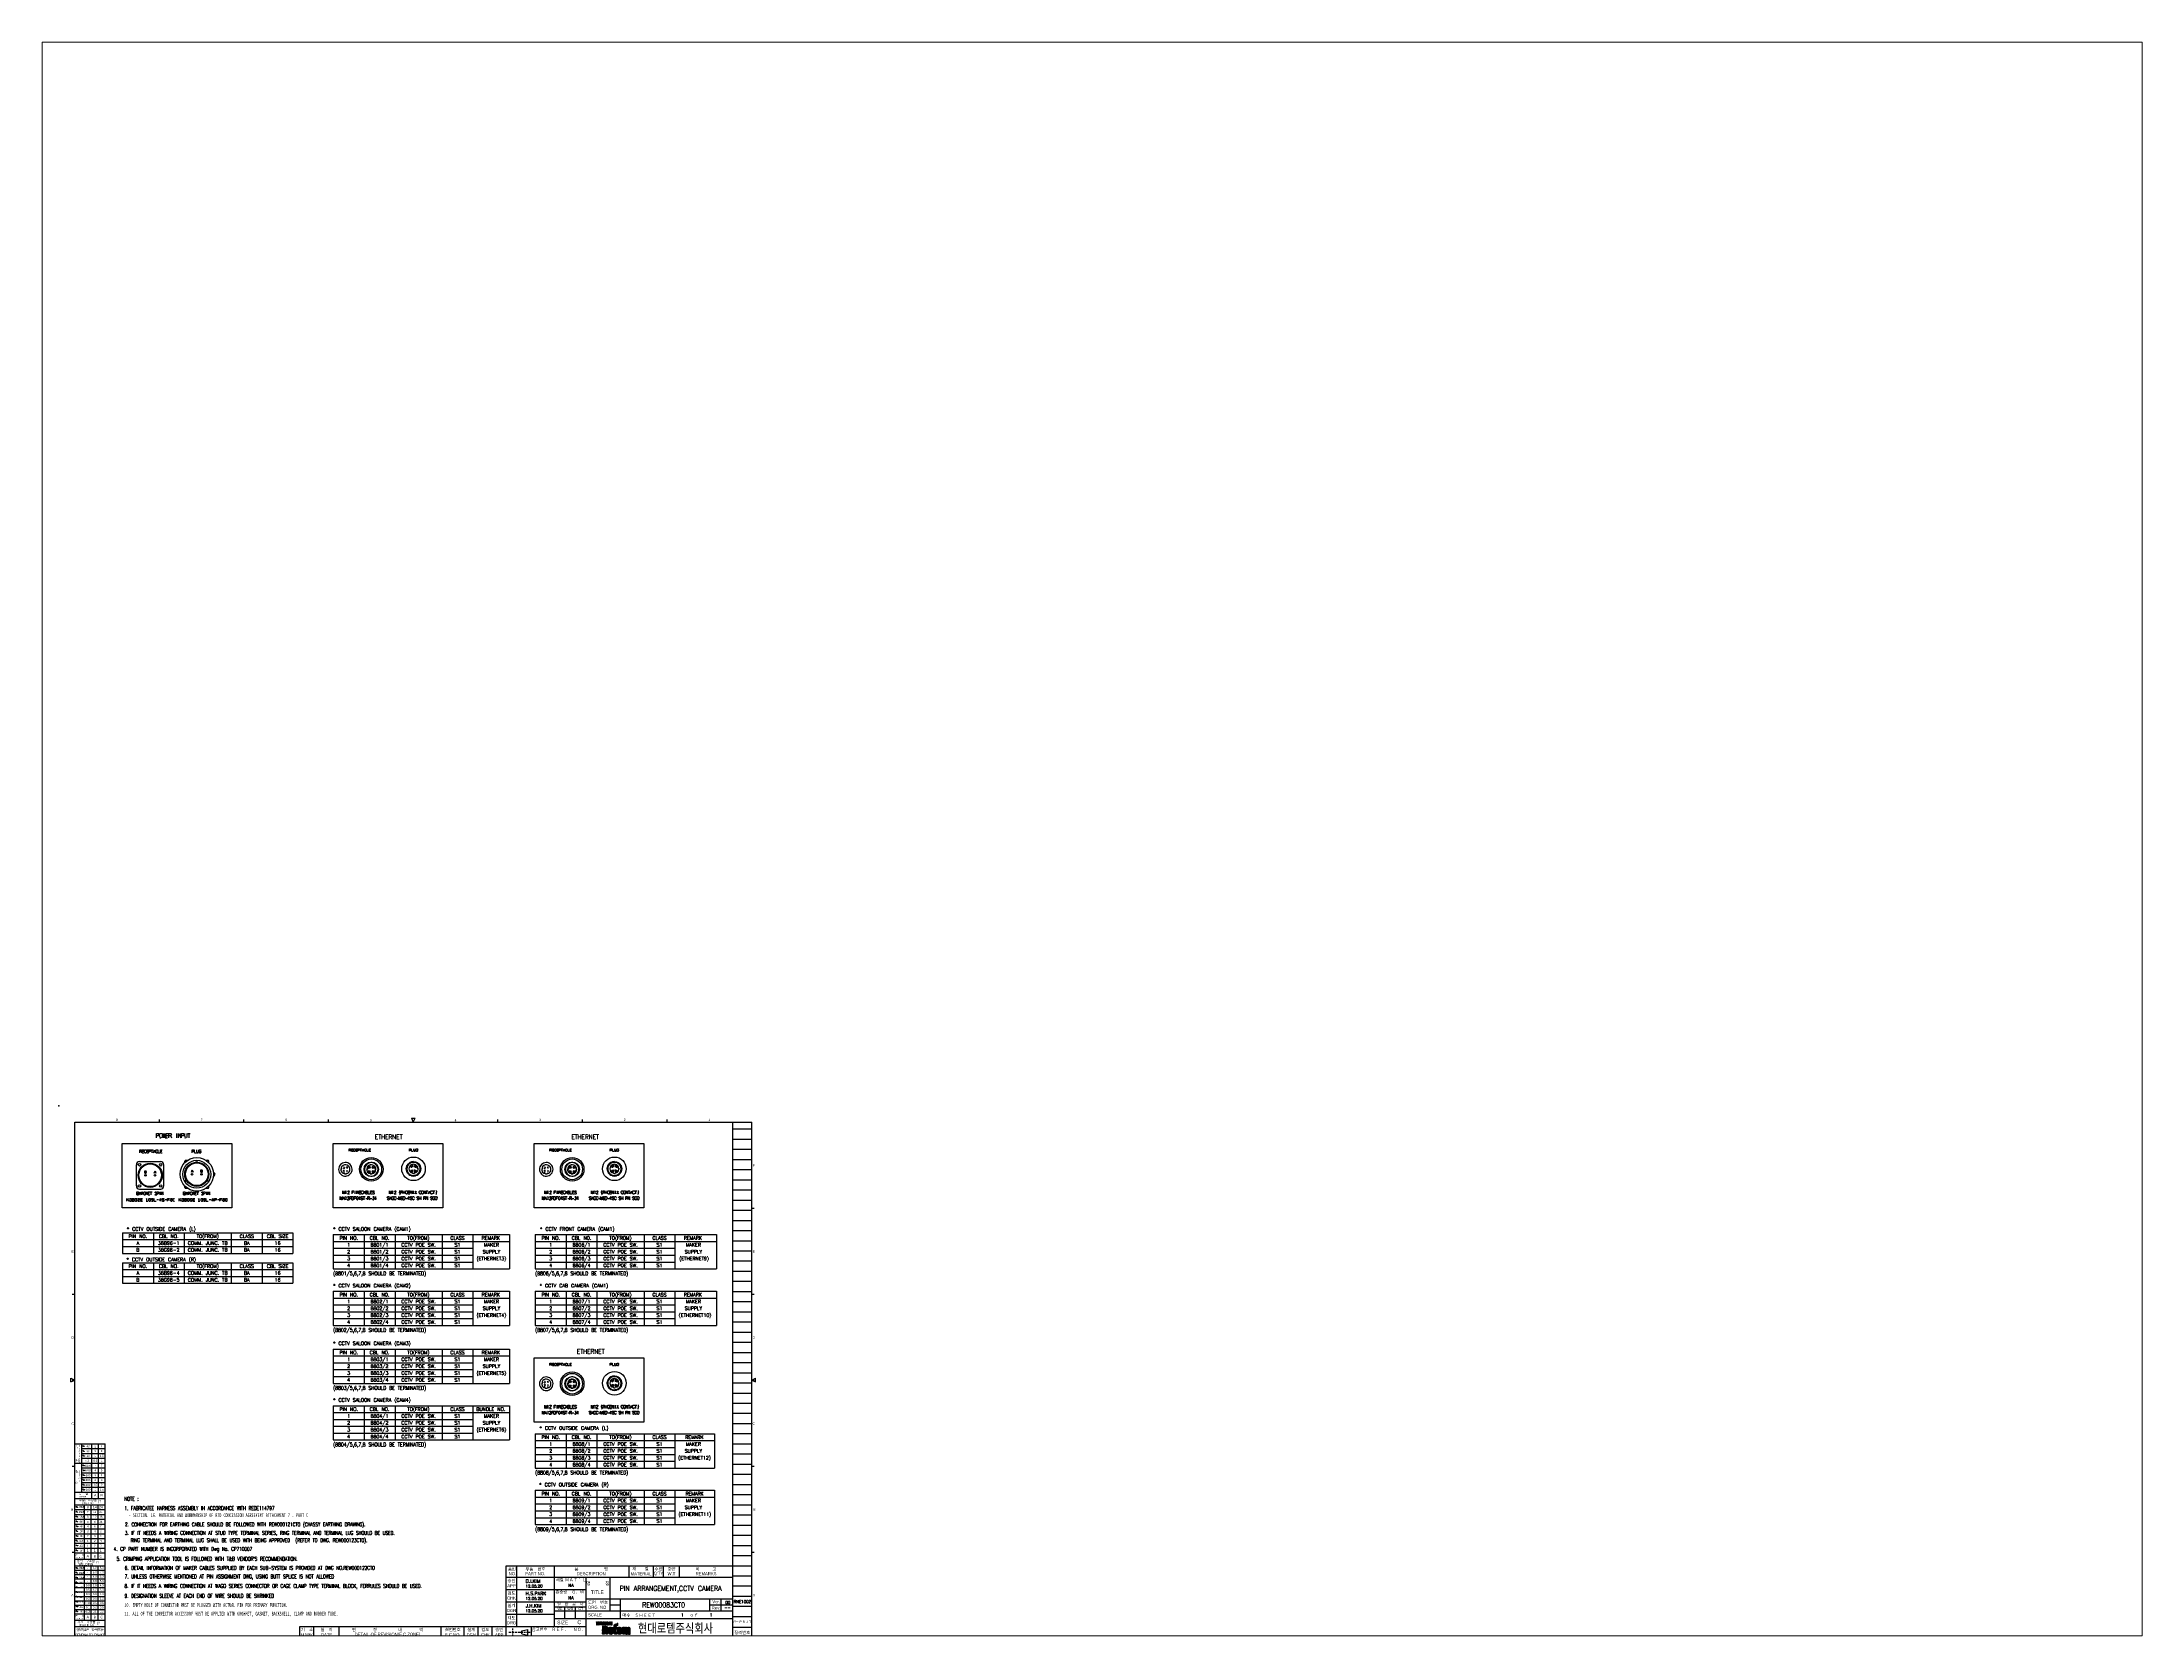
# Paper-space layout '배치2' of a CAD drawing. Header units: millimetres. Extents: x 26 to 231, y 20 to 176.
# The model-space entities are those that its viewports show. They can reach past a viewport. Long polylines and large blocks are cut down to what shows.
import ezdxf
from ezdxf.enums import TextEntityAlignment as Align

# ---------------------------------------------------------------- set-up
doc = ezdxf.new("R2010")
doc.units = ezdxf.units.MM
doc.linetypes.add('DASHED', pattern=[0.75, 0.5, -0.25])
doc.layers.add('5', color=4, linetype='Continuous')
doc.layers.add('현배선도', color=7, linetype='Continuous')
doc.styles.add('CI', font='romand.shx', dxfattribs={"bigfont": 'whgdtxt.shx'})
doc.styles.add('ROMANS', font='txt', dxfattribs={"height": 0.2})
doc.styles.get("Standard").update_dxf_attribs({"font": 'txt.shx', "bigfont": 'whgtxt.shx'})
pattern_1 = [(45, (994.75708, 597.389726), (-0.00883883476, 0.00883883476), [])]

msp = doc.modelspace()

# ---------------------------------------------------------------- hatches: boundary and pattern name
h = msp.add_hatch()
h.set_pattern_fill('ANSI31', color=256, scale=0.1, style=0)
h.set_pattern_definition(pattern_1)
h.paths.add_polyline_path([(1506.5, 424.2), (1506.4, 424.3), (1506.4, 424.4), (1506.4, 424.5), (1506.4, 424.5), (1506.4, 424.6), (1506.4, 424.7), (1506.3, 424.7), (1506.3, 424.8), (1506.3, 424.9), (1506.2, 424.9), (1506.2, 425), (1506.1, 425), (1506.1, 425.1), (1506, 425.1), (1506, 425.2), (1505.9, 425.2), (1505.9, 425.3), (1505.8, 425.3), (1505.8, 425.3), (1505.7, 425.4), (1505.6, 425.4), (1505.6, 425.4), (1505.5, 425.4), (1505.4, 425.5), (1505.3, 425.5), (1505.3, 425.5), (1505.2, 425.5), (1505.1, 425.5), (1505, 425.5), (1504.9, 425.5), (1504.9, 425.6), (1504.8, 425.6), (1504.4, 425.6), (1504.3, 425.6), (1504.2, 425.5), (1504.1, 425.5), (1504, 425.5), (1503.9, 425.5), (1503.9, 425.5), (1503.8, 425.5), (1503.7, 425.5), (1503.6, 425.4), (1503.5, 425.4), (1503.5, 425.4), (1503.4, 425.3), (1503.3, 425.3), (1503.3, 425.3), (1503.2, 425.2), (1503.2, 425.2), (1503.1, 425.1), (1503, 425.1), (1503, 425), (1502.9, 425), (1502.9, 424.9), (1502.9, 424.9), (1502.8, 424.8), (1502.8, 424.7), (1502.8, 424.7), (1502.7, 424.6), (1502.7, 424.5), (1502.7, 424.4), (1502.7, 424.4), (1502.7, 424.3), (1502.7, 424.2), (1502.7, 424.1), (1502.7, 421.6), (1502.7, 421.5), (1502.7, 421.4), (1502.7, 421.3), (1502.7, 421.3), (1502.7, 421.2), (1502.7, 421.1), (1502.7, 421), (1502.8, 421), (1502.8, 420.9), (1502.8, 420.8), (1502.9, 420.8), (1502.9, 420.7), (1503, 420.7), (1503, 420.6), (1503, 420.6), (1503.1, 420.5), (1503.2, 420.5), (1503.2, 420.4), (1503.3, 420.4), (1503.3, 420.4), (1503.4, 420.3), (1503.5, 420.3), (1503.5, 420.3), (1503.6, 420.3), (1503.7, 420.2), (1503.8, 420.2), (1503.8, 420.2), (1503.9, 420.2), (1504, 420.2), (1504.1, 420.2), (1504.2, 420.2), (1504.3, 420.2), (1504.8, 420.2), (1504.9, 420.2), (1505, 420.2), (1505.1, 420.2), (1505.1, 420.2), (1505.2, 420.2), (1505.3, 420.2), (1505.4, 420.2), (1505.4, 420.3), (1505.5, 420.3), (1505.6, 420.3), (1505.6, 420.3), (1505.7, 420.4), (1505.8, 420.4), (1505.8, 420.4), (1505.9, 420.5), (1506, 420.5), (1506, 420.5), (1506.1, 420.6), (1506.1, 420.6), (1506.2, 420.7), (1506.2, 420.7), (1506.2, 420.8), (1506.3, 420.8), (1506.3, 420.9), (1506.3, 420.9), (1506.4, 421), (1506.4, 421), (1506.4, 421.1), (1506.4, 421.2), (1506.4, 421.2), (1506.4, 421.3), (1506.4, 421.4), (1506.5, 422.3), (1504.9, 422.3), (1504.9, 421.5), (1504.9, 421.4), (1504.9, 421.3), (1504.9, 421.3), (1504.8, 421.2), (1504.8, 421.2), (1504.7, 421.1), (1504.6, 421.1), (1504.6, 421.1), (1504.5, 421.1), (1504.4, 421.1), (1504.3, 421.1), (1504.3, 421.2), (1504.2, 421.3), (1504.2, 421.3), (1504.2, 421.4), (1504.2, 421.5), (1504.2, 424.3), (1504.2, 424.3), (1504.2, 424.4), (1504.3, 424.5), (1504.3, 424.5), (1504.4, 424.6), (1504.4, 424.6), (1504.5, 424.6), (1504.5, 424.6), (1504.6, 424.6), (1504.7, 424.6), (1504.7, 424.6), (1504.8, 424.5), (1504.8, 424.5), (1504.9, 424.4), (1504.9, 424.3), (1504.9, 424.3), (1504.9, 423.5), (1504.2, 423.5), (1504.2, 422.7), (1506.5, 422.7)])
h.paths.add_polyline_path([(1501.7, 424.5), (1502.4, 424.5), (1502.4, 425.6), (1499.6, 425.6), (1499.6, 424.5), (1500.2, 424.5), (1500.2, 421.1), (1500.2, 421.1), (1500.2, 421), (1500.2, 421), (1500.2, 420.9), (1500.2, 420.9), (1500.2, 420.8), (1500.2, 420.8), (1500.2, 420.7), (1500.3, 420.7), (1500.3, 420.6), (1500.3, 420.6), (1500.3, 420.5), (1500.4, 420.5), (1500.4, 420.5), (1500.4, 420.4), (1500.4, 420.4), (1500.5, 420.4), (1500.5, 420.3), (1500.5, 420.3), (1500.6, 420.3), (1500.6, 420.3), (1500.6, 420.3), (1500.7, 420.2), (1500.7, 420.2), (1500.8, 420.2), (1500.8, 420.2), (1500.9, 420.2), (1500.9, 420.2), (1500.9, 420.2), (1501, 420.2), (1501, 420.2), (1501.1, 420.2), (1502.4, 420.2), (1502.4, 421.1), (1501.9, 421.1), (1501.9, 421.1), (1501.9, 421.1), (1501.8, 421.2), (1501.8, 421.2), (1501.7, 421.3), (1501.7, 421.3), (1501.7, 421.4), (1501.7, 421.5)])
h.paths.add_polyline_path([(1499.4, 421.5), (1499.4, 421.6), (1499.4, 424.2), (1499.4, 424.3), (1499.4, 424.3), (1499.4, 424.4), (1499.4, 424.5), (1499.4, 424.5), (1499.3, 424.6), (1499.3, 424.7), (1499.3, 424.7), (1499.3, 424.8), (1499.2, 424.9), (1499.2, 424.9), (1499.1, 425), (1499.1, 425), (1499, 425.1), (1499, 425.1), (1498.9, 425.2), (1498.9, 425.2), (1498.8, 425.3), (1498.7, 425.3), (1498.7, 425.3), (1498.6, 425.4), (1498.5, 425.4), (1498.5, 425.4), (1498.4, 425.5), (1498.3, 425.5), (1498.3, 425.5), (1498.2, 425.5), (1498.1, 425.5), (1498.1, 425.5), (1498, 425.5), (1497.9, 425.6), (1497.8, 425.6), (1497.3, 425.6), (1497.2, 425.6), (1497.1, 425.5), (1497, 425.5), (1496.9, 425.5), (1496.8, 425.5), (1496.7, 425.5), (1496.7, 425.5), (1496.6, 425.4), (1496.5, 425.4), (1496.5, 425.4), (1496.4, 425.3), (1496.3, 425.3), (1496.3, 425.3), (1496.2, 425.2), (1496.1, 425.2), (1496.1, 425.1), (1496, 425.1), (1496, 425), (1495.9, 425), (1495.9, 424.9), (1495.9, 424.9), (1495.8, 424.8), (1495.8, 424.8), (1495.7, 424.7), (1495.7, 424.6), (1495.7, 424.6), (1495.7, 424.5), (1495.7, 424.4), (1495.6, 424.4), (1495.6, 424.3), (1495.6, 424.2), (1495.6, 424.2), (1497.1, 424.3), (1497.2, 424.3), (1497.2, 424.4), (1497.2, 424.5), (1497.3, 424.5), (1497.3, 424.6), (1497.4, 424.6), (1497.5, 424.6), (1497.5, 424.6), (1497.6, 424.6), (1497.6, 424.6), (1497.7, 424.6), (1497.8, 424.5), (1497.8, 424.5), (1497.8, 424.4), (1497.9, 424.3), (1497.9, 424.3), (1497.9, 421.5), (1497.9, 421.4), (1497.8, 421.3), (1497.8, 421.2), (1497.8, 421.2), (1497.7, 421.1), (1497.7, 421.1), (1497.6, 421), (1497.5, 421), (1497.4, 421), (1497.4, 421.1), (1497.3, 421.1), (1497.2, 421.2), (1497.2, 421.2), (1497.2, 421.3), (1497.2, 421.4), (1497.1, 421.5), (1497.1, 424.3), (1495.6, 424.2), (1495.6, 421.6), (1495.6, 421.5), (1495.6, 421.4), (1495.7, 421.3), (1495.7, 421.2), (1495.7, 421.2), (1495.7, 421.1), (1495.7, 421), (1495.8, 421), (1495.8, 420.9), (1495.9, 420.8), (1495.9, 420.8), (1496, 420.7), (1496, 420.7), (1496.1, 420.6), (1496.1, 420.6), (1496.2, 420.5), (1496.2, 420.5), (1496.3, 420.4), (1496.4, 420.4), (1496.4, 420.4), (1496.5, 420.3), (1496.6, 420.3), (1496.6, 420.3), (1496.7, 420.3), (1496.8, 420.2), (1496.8, 420.2), (1496.9, 420.2), (1497, 420.2), (1497.1, 420.2), (1497.1, 420.2), (1497.2, 420.2), (1497.3, 420.2), (1497.7, 420.2), (1497.8, 420.2), (1497.9, 420.2), (1498, 420.2), (1498.1, 420.2), (1498.2, 420.2), (1498.2, 420.2), (1498.3, 420.3), (1498.4, 420.3), (1498.5, 420.3), (1498.5, 420.3), (1498.6, 420.4), (1498.7, 420.4), (1498.8, 420.4), (1498.8, 420.5), (1498.9, 420.5), (1498.9, 420.6), (1499, 420.6), (1499, 420.7), (1499.1, 420.7), (1499.1, 420.8), (1499.2, 420.8), (1499.2, 420.9), (1499.3, 420.9), (1499.3, 421), (1499.3, 421.1), (1499.4, 421.1), (1499.4, 421.2), (1499.4, 421.3), (1499.4, 421.4), (1499.4, 421.4)])
h.paths.add_polyline_path([(1495.1, 422.6), (1495.1, 422.7), (1495.1, 422.7), (1495.1, 422.8), (1495.1, 422.8), (1495.1, 422.9), (1495.1, 422.9), (1495.1, 423), (1495, 423), (1495, 423), (1495, 423.1), (1495, 423.1), (1494.9, 423.2), (1494.9, 423.2), (1494.9, 423.2), (1494.8, 423.2), (1494.8, 423.3), (1494.7, 423.3), (1494.7, 423.3), (1494.6, 423.4), (1494.6, 423.4), (1494.5, 423.4), (1494.5, 423.4), (1494.4, 423.4), (1494.4, 423.4), (1494.3, 423.5), (1494.3, 423.5), (1494.2, 423.5), (1494.2, 423.5), (1494.1, 423.5), (1494, 423.5), (1494, 423.5), (1493.9, 423.5), (1494, 423.5), (1494, 423.5), (1494.1, 423.5), (1494.2, 423.6), (1494.2, 423.6), (1494.3, 423.6), (1494.3, 423.6), (1494.4, 423.6), (1494.4, 423.7), (1494.5, 423.7), (1494.5, 423.7), (1494.6, 423.8), (1494.6, 423.8), (1494.7, 423.8), (1494.7, 423.9), (1494.8, 423.9), (1494.8, 423.9), (1494.9, 424), (1494.9, 424), (1494.9, 424.1), (1495, 424.1), (1495, 424.2), (1495, 424.2), (1495, 424.3), (1495.1, 424.3), (1495.1, 424.4), (1495.1, 424.4), (1495.1, 424.5), (1495.1, 424.5), (1495.1, 424.6), (1495.1, 424.7), (1495.1, 424.7), (1495.1, 425.2), (1495.1, 425.2), (1495.1, 425.3), (1495.1, 425.4), (1495.1, 425.4), (1495.1, 425.5), (1495.1, 425.6), (1495.1, 425.6), (1495, 425.7), (1495, 425.7), (1495, 425.8), (1494.9, 425.8), (1494.9, 425.9), (1494.9, 425.9), (1494.8, 426), (1494.8, 426), (1494.7, 426.1), (1494.7, 426.1), (1494.6, 426.1), (1494.5, 426.2), (1494.5, 426.2), (1494.4, 426.2), (1494.4, 426.3), (1494.3, 426.3), (1494.2, 426.3), (1494.1, 426.3), (1494, 426.3), (1494, 426.4), (1493.9, 426.4), (1493.8, 426.4), (1493.7, 426.4), (1493.6, 426.4), (1493.5, 426.4), (1491.2, 426.4), (1491.2, 420.2), (1492.8, 420.2), (1492.8, 425.5), (1493.1, 425.5), (1493.2, 425.5), (1493.3, 425.5), (1493.4, 425.4), (1493.5, 425.3), (1493.5, 425.3), (1493.5, 425.2), (1493.6, 425.1), (1493.6, 425.1), (1493.6, 425), (1493.6, 424.9), (1493.6, 424.9), (1493.6, 424.8), (1493.6, 424.7), (1493.6, 424.6), (1493.6, 424.6), (1493.6, 424.5), (1493.6, 424.4), (1493.6, 424.3), (1493.5, 424.3), (1493.5, 424.2), (1493.5, 424.2), (1493.5, 424.1), (1493.4, 424), (1493.3, 424), (1493.2, 423.9), (1493.1, 423.9), (1492.8, 423.9), (1492.8, 423), (1493.2, 423), (1493.2, 423), (1493.2, 423), (1493.3, 423), (1493.4, 423), (1493.4, 422.9), (1493.4, 422.9), (1493.5, 422.9), (1493.5, 422.8), (1493.5, 422.8), (1493.5, 422.8), (1493.5, 422.7), (1493.5, 422.7), (1493.6, 422.7), (1493.6, 422.6), (1493.6, 422.6), (1493.6, 422.6), (1493.6, 422.5), (1493.6, 422.5), (1493.6, 422.4), (1493.6, 422.4), (1493.6, 422.4), (1493.6, 420.2), (1495.1, 420.2)])
h = msp.add_hatch()
h.set_pattern_fill('ANSI31', color=256, scale=0.1, style=0)
h.set_pattern_definition(pattern_1)
h.paths.add_polyline_path([(1512.8, 424.6), (1512.8, 424.7), (1512.8, 424.9), (1512.8, 424.9), (1512.7, 425), (1512.7, 425.1), (1512.7, 425.2), (1512.6, 425.3), (1512.5, 425.3), (1512.5, 425.4), (1512.4, 425.4), (1512.3, 425.5), (1512.2, 425.5), (1512.1, 425.5), (1512, 425.6), (1511.9, 425.6), (1511.8, 425.6), (1511.8, 425.6), (1511.7, 425.6), (1511.6, 425.6), (1511.5, 425.5), (1511.4, 425.5), (1511.3, 425.5), (1511.2, 425.5), (1511.1, 425.4), (1511, 425.4), (1511, 425.3), (1510.9, 425.2), (1510.8, 425.2), (1510.8, 425.1), (1510.7, 425), (1510.7, 424.9), (1510.7, 424.8), (1510.6, 424.9), (1510.6, 425), (1510.6, 425.1), (1510.5, 425.2), (1510.5, 425.2), (1510.4, 425.3), (1510.3, 425.4), (1510.3, 425.4), (1510.2, 425.4), (1510.1, 425.5), (1510, 425.5), (1510, 425.5), (1509.9, 425.6), (1509.8, 425.6), (1509.7, 425.6), (1509.6, 425.6), (1509.5, 425.6), (1509.4, 425.6), (1509.4, 425.5), (1509.3, 425.5), (1509.2, 425.5), (1509.1, 425.5), (1509, 425.4), (1508.9, 425.4), (1508.9, 425.3), (1508.8, 425.3), (1508.7, 425.2), (1508.7, 425.1), (1508.6, 425.1), (1508.6, 425), (1508.5, 424.9), (1508.5, 424.8), (1508.5, 425.6), (1507, 425.6), (1507, 420.2), (1508.5, 420.2), (1508.5, 424.1), (1508.5, 424.2), (1508.5, 424.2), (1508.6, 424.3), (1508.6, 424.3), (1508.7, 424.4), (1508.7, 424.4), (1508.8, 424.4), (1508.9, 424.4), (1509, 424.4), (1509, 424.4), (1509.1, 424.3), (1509.1, 424.3), (1509.2, 424.2), (1509.2, 424.2), (1509.2, 424.1), (1509.2, 424), (1509.2, 420.2), (1510.7, 420.2), (1510.7, 424.1), (1510.7, 424.2), (1510.7, 424.3), (1510.7, 424.3), (1510.8, 424.4), (1510.9, 424.4), (1510.9, 424.4), (1511, 424.4), (1511, 424.4), (1511.1, 424.4), (1511.2, 424.4), (1511.2, 424.3), (1511.3, 424.3), (1511.3, 424.2), (1511.3, 424.2), (1511.3, 424.1), (1511.3, 420.2), (1512.8, 420.2)])

# ---------------------------------------------------------------- linework, layer by layer
at = {"color": 5, "linetype": 'Continuous'}
for p, q in [((1075.3, 417.1), (1075.3, 823.5)), ((1075.3, 823.5), (1608.7, 823.5)), ((1593.7, 417.1), (1593.7, 823.5)), ((1593.7, 818.1), (1608.7, 818.1)), ((1608.7, 417.1), (1608.7, 823.5)), ((1593.7, 802.1), (1608.7, 802.1)), ((1593.7, 786.1), (1608.7, 786.1)), ((1593.7, 770.1), (1608.7, 770.1)), ((1593.7, 754.1), (1608.7, 754.1)), ((1593.7, 738.1), (1608.7, 738.1)), ((1593.7, 722.1), (1608.7, 722.1)), ((1593.7, 706.1), (1608.7, 706.1)), ((1593.7, 690.1), (1608.7, 690.1)), ((1593.7, 674.1), (1608.7, 674.1)), ((1593.7, 658.1), (1608.7, 658.1)), ((1593.7, 642.1), (1608.7, 642.1)), ((1593.7, 626.1), (1608.7, 626.1)), ((1593.7, 610.1), (1608.7, 610.1)), ((1593.7, 594.1), (1608.7, 594.1)), ((1075.3, 570.1), (1099.3, 570.1)), ((1099.3, 417.1), (1099.3, 570.1)), ((1593.7, 578.1), (1608.7, 578.1)), ((1593.7, 562.1), (1608.7, 562.1)), ((1593.7, 546.1), (1608.7, 546.1)), ((1593.7, 530.1), (1608.7, 530.1)), ((1075.3, 522.1), (1099.3, 522.1)), ((1593.7, 514.1), (1608.7, 514.1)), ((1593.7, 498.1), (1608.7, 498.1)), ((1593.7, 482.1), (1608.7, 482.1)), ((1075.3, 474.1), (1099.3, 474.1)), ((1415.2, 417.1), (1415.2, 474.1)), ((1415.2, 474.1), (1593.7, 474.1)), ((1415.2, 465.1), (1593.7, 465.1)), ((1593.7, 466.1), (1608.7, 466.1)), ((1593.7, 450.1), (1608.7, 450.1)), ((1593.7, 434.1), (1608.7, 434.1)), ((1075.3, 426.1), (1099.3, 426.1)), ((1075.3, 417.1), (1608.7, 417.1)), ((1252.7, 417.1), (1252.7, 426.1)), ((1252.7, 426.1), (1415.2, 426.1))]:
    msp.add_line(p, q, dxfattribs=at)
at = {"color": 4, "linetype": 'Continuous'}
for p, q in [((1139.7, 814.6), (1141.1, 814.6)), ((1139.7, 811.2), (1139.7, 814.6)), ((1139.7, 812.9), (1141.2, 812.9)), ((1141.1, 814.6), (1141.4, 814.4)), ((1141.2, 812.9), (1141.4, 813.1)), ((1141.4, 814.4), (1141.6, 814)), ((1141.4, 813.1), (1141.6, 813.5)), ((1141.6, 813.5), (1141.6, 814)), ((1142, 813.3), (1142.1, 813.8)), ((1142, 812.6), (1142, 813.3)), ((1142, 812.6), (1142.1, 812.1)), ((1142.1, 813.8), (1142.3, 814.2)), ((1142.1, 812.1), (1142.3, 811.6)), ((1142.3, 814.2), (1142.6, 814.5)), ((1142.3, 811.6), (1142.6, 811.3)), ((1142.3, 811.2), (1142.8, 811.2)), ((1142.6, 814.5), (1143, 814.6)), ((1142.6, 811.3), (1143, 811.2)), ((1143, 814.6), (1143.5, 814.6)), ((1143.5, 814.6), (1143.8, 814.5)), ((1143.5, 811.2), (1143.8, 811.3)), ((1143.8, 814.5), (1144.1, 814.2)), ((1143.8, 811.3), (1144.1, 811.6)), ((1144.1, 814.2), (1144.3, 813.8)), ((1144.1, 811.6), (1144.3, 812.1)), ((1144.3, 813.8), (1144.4, 813.3)), ((1144.3, 812.1), (1144.4, 812.6)), ((1144.4, 812.6), (1144.4, 813.3)), ((1144.6, 814.6), (1145.1, 811.2)), ((1145.1, 811.2), (1145.7, 814.6)), ((1145.7, 814.6), (1146.2, 811.2)), ((1146.2, 811.2), (1146.8, 814.6)), ((1146.6, 811.2), (1148.4, 811.2)), ((1147.2, 814.6), (1149.1, 814.6)), ((1147.2, 811.2), (1147.2, 814.6)), ((1147.2, 813), (1148.5, 813)), ((1149.5, 814.6), (1150.9, 814.6)), ((1149.5, 811.2), (1149.5, 814.6)), ((1149.5, 812.9), (1151, 812.9)), ((1150.7, 812.9), (1151.5, 811.2)), ((1150.9, 814.6), (1151.2, 814.4)), ((1151, 812.9), (1151.3, 813.1)), ((1151.2, 814.4), (1151.5, 814)), ((1151.3, 813.1), (1151.5, 813.5)), ((1151.5, 813.5), (1151.5, 814)), ((1155.6, 811.2), (1155.6, 814.6)), ((1157, 811.2), (1157, 814.6)), ((1157, 814.6), (1158.9, 811.2)), ((1158.9, 811.2), (1158.9, 814.6)), ((1159.4, 814.6), (1160.8, 814.6)), ((1159.4, 811.2), (1159.4, 814.6)), ((1159.4, 812.9), (1160.9, 812.9)), ((1160.8, 814.6), (1161.1, 814.4)), ((1160.9, 812.9), (1161.2, 813.1)), ((1161.1, 814.4), (1161.4, 814)), ((1161.2, 813.1), (1161.4, 813.5)), ((1161.4, 813.5), (1161.4, 814)), ((1161.9, 812.4), (1161.9, 814.6)), ((1161.9, 812.4), (1162, 811.8)), ((1161.9, 811.2), (1162.5, 811.2)), ((1162, 811.8), (1162.3, 811.4)), ((1162.3, 811.4), (1162.6, 811.2)), ((1163.2, 811.2), (1163.5, 811.4)), ((1163.5, 811.4), (1163.8, 811.8)), ((1163.8, 811.8), (1163.9, 812.4)), ((1163.9, 812.4), (1163.9, 814.6)), ((1164.4, 814.6), (1166.3, 814.6)), ((1165.4, 811.2), (1165.4, 814.6))]:
    msp.add_line(p, q, dxfattribs=at)
at = {"color": 6, "linetype": 'Continuous'}
for p, q in [((1141.9, 823.5), (1141.9, 825.6)), ((1208.6, 823.5), (1208.6, 825.6)), ((1275.3, 823.5), (1275.3, 825.6)), ((1408.6, 823.5), (1408.6, 825.6)), ((1475.3, 823.5), (1475.3, 825.6)), ((1542, 823.5), (1542, 825.6)), ((1593.7, 810.1), (1608.7, 810.1)), ((1593.7, 794.1), (1608.7, 794.1)), ((1593.7, 778.1), (1608.7, 778.1)), ((1593.7, 762.1), (1608.7, 762.1)), ((1593.7, 746.1), (1608.7, 746.1)), ((1608.7, 755.8), (1610.7, 755.8)), ((1593.7, 730.1), (1608.7, 730.1)), ((1593.7, 714.1), (1608.7, 714.1)), ((1593.7, 698.1), (1608.7, 698.1)), ((1073.2, 688), (1075.3, 688)), ((1593.7, 682.1), (1608.7, 682.1)), ((1608.7, 688), (1610.7, 688)), ((1593.7, 666.1), (1608.7, 666.1)), ((1593.7, 650.1), (1608.7, 650.1)), ((1593.7, 634.1), (1608.7, 634.1)), ((1073.2, 620.3), (1075.3, 620.3)), ((1593.7, 618.1), (1608.7, 618.1)), ((1608.7, 620.3), (1610.7, 620.3)), ((1593.7, 602.1), (1608.7, 602.1)), ((1593.7, 586.1), (1608.7, 586.1)), ((1080.8, 532.1), (1080.8, 570.1)), ((1080.8, 566.3), (1099.3, 566.3)), ((1088.8, 527.1), (1088.8, 570.1)), ((1094, 527.1), (1094, 570.1)), ((1593.7, 570.1), (1608.7, 570.1)), ((1073.2, 552.6), (1075.3, 552.6)), ((1075.3, 554.9), (1099.3, 554.9)), ((1080.8, 562.5), (1099.3, 562.5)), ((1080.8, 558.7), (1099.3, 558.7)), ((1080.8, 551.1), (1099.3, 551.1)), ((1080.8, 547.3), (1099.3, 547.3)), ((1593.7, 554.1), (1608.7, 554.1)), ((1608.7, 552.6), (1610.7, 552.6)), ((1075.3, 532.1), (1099.3, 532.1)), ((1080.8, 543.5), (1099.3, 543.5)), ((1080.8, 539.7), (1099.3, 539.7)), ((1080.8, 535.9), (1099.3, 535.9)), ((1593.7, 538.1), (1608.7, 538.1)), ((1075.3, 527.1), (1099.3, 527.1)), ((1075.3, 518.3), (1099.3, 518.3)), ((1075.3, 514.5), (1099.3, 514.5)), ((1082.8, 479.1), (1082.8, 522.1)), ((1088.3, 479.1), (1088.3, 522.1)), ((1093.8, 479.1), (1093.8, 522.1)), ((1593.7, 522.1), (1608.7, 522.1)), ((1075.3, 510.7), (1099.3, 510.7)), ((1075.3, 506.9), (1099.3, 506.9)), ((1075.3, 503.1), (1099.3, 503.1)), ((1075.3, 499.3), (1099.3, 499.3)), ((1593.7, 506.1), (1608.7, 506.1)), ((1073.2, 484.8), (1075.3, 484.8)), ((1075.3, 495.5), (1099.3, 495.5)), ((1075.3, 491.7), (1099.3, 491.7)), ((1075.3, 487.9), (1099.3, 487.9)), ((1075.3, 484.1), (1099.3, 484.1)), ((1593.7, 490.1), (1608.7, 490.1)), ((1608.7, 484.8), (1610.7, 484.8)), ((1075.3, 479.1), (1099.3, 479.1)), ((1075.3, 470.6), (1099.3, 470.6)), ((1075.3, 467.2), (1099.3, 467.2)), ((1075.3, 463.7), (1099.3, 463.7)), ((1082.8, 431.1), (1082.8, 474.1)), ((1088.3, 431.1), (1088.3, 474.1)), ((1093.8, 431.1), (1093.8, 474.1)), ((1423.7, 426.1), (1423.7, 474.1)), ((1453.2, 426.1), (1453.2, 474.1)), ((1478.2, 417.1), (1478.2, 465.1)), ((1497.2, 438.4), (1497.2, 465.1)), ((1512.2, 465.1), (1512.2, 474.1)), ((1531.2, 465.1), (1531.2, 474.1)), ((1539.2, 465.1), (1539.2, 474.1)), ((1551.7, 465.1), (1551.7, 474.1)), ((1593.7, 474.1), (1608.7, 474.1)), ((1075.3, 460.3), (1099.3, 460.3)), ((1075.3, 456.8), (1099.3, 456.8)), ((1075.3, 453.4), (1099.3, 453.4)), ((1075.3, 449.9), (1099.3, 449.9)), ((1415.2, 455.3), (1478.2, 455.3)), ((1478.2, 448.1), (1593.7, 448.1)), ((1505.2, 438.4), (1505.2, 448.1)), ((1575.7, 438.4), (1575.7, 448.1)), ((1584.7, 438.4), (1584.7, 448.1)), ((1593.7, 458.1), (1608.7, 458.1)), ((1075.3, 446.5), (1099.3, 446.5)), ((1075.3, 443), (1099.3, 443)), ((1075.3, 439.6), (1099.3, 439.6)), ((1075.3, 436.1), (1099.3, 436.1)), ((1075.3, 431.1), (1099.3, 431.1)), ((1415.2, 445.6), (1478.2, 445.6)), ((1415.2, 435.8), (1453.2, 435.8)), ((1453.2, 441.8), (1478.2, 441.8)), ((1453.2, 438.4), (1478.2, 438.4)), ((1453.2, 432.4), (1593.7, 432.4)), ((1461.5, 432.4), (1461.5, 441.8)), ((1469.8, 432.4), (1469.8, 441.8)), ((1478.2, 438.4), (1593.7, 438.4)), ((1497.2, 443.2), (1505.2, 443.2)), ((1505.2, 432.4), (1505.2, 438.4)), ((1573.7, 438.4), (1578.7, 438.4)), ((1575.7, 443.2), (1593.7, 443.2)), ((1593.7, 442.1), (1608.7, 442.1)), ((1141.9, 415), (1141.9, 417.1)), ((1208.6, 415), (1208.6, 417.1)), ((1263.7, 417.1), (1263.7, 426.1)), ((1275.3, 415), (1275.3, 417.1)), ((1283.7, 417.1), (1283.7, 426.1)), ((1364, 417.1), (1364, 426.1)), ((1382.2, 417.1), (1382.2, 426.1)), ((1393.2, 417.1), (1393.2, 426.1)), ((1404.2, 417.1), (1404.2, 426.1)), ((1408.6, 415), (1408.6, 417.1)), ((1415.2, 426.1), (1478.2, 426.1)), ((1417.4, 421.6), (1418.8, 421.6)), ((1419.7, 421.6), (1421.4, 421.6)), ((1420.5, 423.3), (1420.5, 424.5)), ((1420.5, 420.8), (1420.5, 422.4)), ((1420.5, 418.5), (1420.5, 419.9)), ((1422.3, 421.6), (1423.6, 421.6)), ((1424.5, 421.6), (1428.5, 421.6)), ((1427.5, 422.8), (1432.3, 423.8)), ((1427.5, 420.4), (1427.5, 422.8)), ((1427.5, 420.4), (1432.3, 419.4)), ((1429.3, 421.6), (1430.5, 421.6)), ((1431.3, 421.6), (1434.1, 421.6)), ((1432.3, 419.4), (1432.3, 423.8)), ((1435.2, 417.1), (1435.2, 426.1)), ((1593.7, 425.6), (1608.7, 425.6))]:
    msp.add_line(p, q, dxfattribs=at)
at = {"color": 2, "linetype": 'Continuous'}
for p, q in [((1340.5, 826.5), (1343.5, 826.5)), ((1340.5, 826.5), (1342, 823.5)), ((1342, 823.5), (1343.5, 826.5)), ((1072.2, 621.8), (1075.3, 620.3)), ((1072.2, 618.8), (1072.2, 621.8)), ((1072.2, 618.8), (1075.3, 620.3)), ((1608.7, 620.3), (1611.7, 621.8)), ((1608.7, 620.3), (1611.7, 618.8)), ((1611.7, 618.8), (1611.7, 621.8)), ((1340.5, 414.1), (1342, 417.1)), ((1340.5, 414.1), (1343.5, 414.1)), ((1342, 417.1), (1343.5, 414.1))]:
    msp.add_line(p, q, dxfattribs=at)
at = {"color": 7, "linetype": 'Continuous'}
for p, q in [((1126.5, 801.7), (1127.5, 801.7)), ((1126.5, 799.2), (1126.5, 801.7)), ((1126.5, 800.5), (1127.6, 800.5)), ((1127.3, 800.5), (1127.9, 799.2)), ((1127.5, 801.7), (1127.7, 801.6)), ((1127.6, 800.5), (1127.8, 800.7)), ((1127.7, 801.6), (1127.9, 801.3)), ((1127.8, 800.7), (1127.9, 800.9)), ((1127.9, 800.9), (1127.9, 801.3)), ((1128.4, 801.7), (1129.7, 801.7)), ((1128.4, 799.2), (1128.4, 801.7)), ((1128.4, 800.6), (1129.3, 800.6)), ((1128.4, 799.2), (1129.7, 799.2)), ((1130, 800.8), (1130.1, 801.1)), ((1130, 800.3), (1130, 800.8)), ((1130, 800.3), (1130.1, 799.9)), ((1130.1, 801.1), (1130.2, 801.5)), ((1130.1, 799.9), (1130.2, 799.6)), ((1130.2, 801.5), (1130.5, 801.7)), ((1130.2, 799.6), (1130.5, 799.3)), ((1130.5, 801.7), (1130.7, 801.7)), ((1130.5, 799.3), (1130.7, 799.2)), ((1130.7, 801.7), (1131.1, 801.7)), ((1130.7, 799.2), (1131.1, 799.2)), ((1131.1, 801.7), (1131.3, 801.7)), ((1131.1, 799.2), (1131.3, 799.3)), ((1131.3, 801.7), (1131.6, 801.5)), ((1131.3, 799.3), (1131.6, 799.6)), ((1131.6, 801.5), (1131.7, 801.1)), ((1131.6, 799.6), (1131.7, 799.9)), ((1132, 801.7), (1133.4, 801.7)), ((1132, 799.2), (1132, 801.7)), ((1132, 800.6), (1132.9, 800.6)), ((1132, 799.2), (1133.4, 799.2)), ((1133.7, 801.7), (1134.8, 801.7)), ((1133.7, 799.2), (1133.7, 801.7)), ((1133.7, 800.5), (1134.8, 800.5)), ((1134.8, 801.7), (1135, 801.6)), ((1134.8, 800.5), (1135, 800.7)), ((1135, 801.6), (1135.2, 801.3)), ((1135, 800.7), (1135.2, 800.9)), ((1135.2, 800.9), (1135.2, 801.3)), ((1135.5, 801.7), (1137, 801.7)), ((1136.3, 799.2), (1136.3, 801.7)), ((1137.3, 799.2), (1138.1, 801.7)), ((1137.6, 800.1), (1138.7, 800.1)), ((1138.1, 801.7), (1138.9, 799.2)), ((1139.1, 801.1), (1139.3, 801.5)), ((1139.1, 800.8), (1139.1, 801.1)), ((1139.1, 800.3), (1139.1, 800.8)), ((1139.1, 800.3), (1139.1, 799.9)), ((1139.1, 799.9), (1139.3, 799.6)), ((1139.3, 801.5), (1139.5, 801.7)), ((1139.3, 799.6), (1139.5, 799.3)), ((1139.5, 801.7), (1139.8, 801.7)), ((1139.5, 799.3), (1139.8, 799.2)), ((1139.8, 801.7), (1140.1, 801.7)), ((1139.8, 799.2), (1140.1, 799.2)), ((1140.1, 801.7), (1140.4, 801.7)), ((1140.1, 799.2), (1140.4, 799.3)), ((1140.4, 801.7), (1140.6, 801.5)), ((1140.4, 799.3), (1140.6, 799.6)), ((1140.6, 801.5), (1140.8, 801.1)), ((1140.6, 799.6), (1140.8, 799.9)), ((1141.1, 799.2), (1141.1, 801.7)), ((1141.1, 799.2), (1142.4, 799.2)), ((1142.9, 801.7), (1144.2, 801.7)), ((1142.9, 799.2), (1142.9, 801.7)), ((1142.9, 800.6), (1143.8, 800.6)), ((1142.9, 799.2), (1144.2, 799.2)), ((1167.8, 801.7), (1168.8, 801.7)), ((1167.8, 799.2), (1167.8, 801.7)), ((1167.8, 800.5), (1168.9, 800.5)), ((1168.8, 801.7), (1169, 801.6)), ((1168.9, 800.5), (1169.1, 800.7)), ((1169, 801.6), (1169.3, 801.3)), ((1169.1, 800.7), (1169.3, 800.9)), ((1169.3, 800.9), (1169.3, 801.3)), ((1169.7, 799.2), (1169.7, 801.7)), ((1169.7, 799.2), (1171.1, 799.2)), ((1171.4, 800.2), (1171.4, 801.7)), ((1171.4, 800.2), (1171.5, 799.7)), ((1171.5, 799.7), (1171.7, 799.4)), ((1171.7, 799.4), (1171.9, 799.2)), ((1171.9, 799.2), (1172.4, 799.2)), ((1172.4, 799.2), (1172.6, 799.4)), ((1172.6, 799.4), (1172.8, 799.7)), ((1172.8, 799.7), (1172.9, 800.2)), ((1172.9, 800.2), (1172.9, 801.7)), ((1173.2, 801.1), (1173.4, 801.5)), ((1173.2, 800.8), (1173.2, 801.1)), ((1173.2, 800.3), (1173.2, 800.8)), ((1173.2, 800.3), (1173.2, 799.9)), ((1173.2, 799.9), (1173.4, 799.6)), ((1173.4, 801.5), (1173.6, 801.7)), ((1173.4, 799.6), (1173.6, 799.3)), ((1173.6, 801.7), (1173.8, 801.7)), ((1173.6, 799.3), (1173.8, 799.2)), ((1173.8, 801.7), (1174.2, 801.7)), ((1173.8, 799.2), (1174.2, 799.2)), ((1174.2, 801.7), (1174.5, 801.7)), ((1174.2, 800.3), (1174.8, 800.3)), ((1174.2, 799.2), (1174.5, 799.3)), ((1174.5, 801.7), (1174.7, 801.5)), ((1174.5, 799.3), (1174.7, 799.6)), ((1174.7, 801.5), (1174.8, 801.1)), ((1174.7, 799.6), (1174.8, 799.9)), ((1174.8, 799.9), (1174.8, 800.3)), ((1291.4, 802.4), (1292.4, 802.4)), ((1291.4, 800.6), (1291.4, 802.4)), ((1291.4, 801.5), (1292.4, 801.5)), ((1292.2, 801.5), (1292.8, 800.6)), ((1292.4, 802.4), (1292.6, 802.3)), ((1292.4, 801.5), (1292.6, 801.6)), ((1292.6, 802.3), (1292.8, 802.1)), ((1292.6, 801.6), (1292.8, 801.8)), ((1292.8, 801.8), (1292.8, 802.1)), ((1293.2, 802.4), (1294.5, 802.4)), ((1293.2, 800.6), (1293.2, 802.4)), ((1293.2, 801.5), (1294.1, 801.5)), ((1293.2, 800.6), (1294.5, 800.6)), ((1294.8, 801.9), (1295, 802.2)), ((1294.8, 801.7), (1294.8, 801.9)), ((1294.8, 801.3), (1294.8, 801.7)), ((1294.8, 801.3), (1294.8, 801.1)), ((1294.8, 801.1), (1295, 800.8)), ((1295, 802.2), (1295.2, 802.3)), ((1295, 800.8), (1295.2, 800.6)), ((1295.2, 802.3), (1295.5, 802.4)), ((1295.2, 800.6), (1295.5, 800.6)), ((1295.5, 802.4), (1295.8, 802.4)), ((1295.5, 800.6), (1295.8, 800.6)), ((1295.8, 802.4), (1296, 802.3)), ((1295.8, 800.6), (1296, 800.6)), ((1296, 802.3), (1296.3, 802.2)), ((1296, 800.6), (1296.3, 800.8)), ((1296.3, 802.2), (1296.4, 801.9)), ((1296.3, 800.8), (1296.4, 801.1)), ((1296.7, 802.4), (1298, 802.4)), ((1296.7, 800.6), (1296.7, 802.4)), ((1296.7, 801.5), (1297.6, 801.5)), ((1296.7, 800.6), (1298, 800.6)), ((1298.4, 802.4), (1299.4, 802.4)), ((1298.4, 800.6), (1298.4, 802.4)), ((1298.4, 801.5), (1299.4, 801.5)), ((1299.4, 802.4), (1299.6, 802.3)), ((1299.4, 801.5), (1299.6, 801.6)), ((1299.6, 802.3), (1299.8, 802.1)), ((1299.6, 801.6), (1299.8, 801.8)), ((1299.8, 801.8), (1299.8, 802.1)), ((1300.1, 802.4), (1301.5, 802.4)), ((1300.8, 800.6), (1300.8, 802.4)), ((1301.8, 800.6), (1302.6, 802.4)), ((1302.1, 801.2), (1303.1, 801.2)), ((1302.6, 802.4), (1303.4, 800.6)), ((1303.5, 801.7), (1303.6, 801.9)), ((1303.5, 801.3), (1303.5, 801.7)), ((1303.5, 801.3), (1303.6, 801.1)), ((1303.6, 801.9), (1303.7, 802.2)), ((1303.6, 801.1), (1303.7, 800.8)), ((1303.7, 802.2), (1303.9, 802.3)), ((1303.7, 800.8), (1303.9, 800.6)), ((1303.9, 802.3), (1304.2, 802.4)), ((1303.9, 800.6), (1304.2, 800.6)), ((1304.2, 802.4), (1304.5, 802.4)), ((1304.2, 800.6), (1304.5, 800.6)), ((1304.5, 802.4), (1304.8, 802.3)), ((1304.5, 800.6), (1304.8, 800.6)), ((1304.8, 802.3), (1305, 802.2)), ((1304.8, 800.6), (1305, 800.8)), ((1305, 802.2), (1305.1, 801.9)), ((1305, 800.8), (1305.1, 801.1)), ((1305.5, 800.6), (1305.5, 802.4)), ((1305.5, 800.6), (1306.7, 800.6)), ((1307.2, 802.4), (1308.5, 802.4)), ((1307.2, 800.6), (1307.2, 802.4)), ((1307.2, 801.5), (1308.1, 801.5)), ((1307.2, 800.6), (1308.5, 800.6)), ((1338.9, 802.4), (1339.9, 802.4)), ((1338.9, 800.6), (1338.9, 802.4)), ((1338.9, 801.5), (1339.9, 801.5)), ((1339.9, 802.4), (1340.1, 802.3)), ((1339.9, 801.5), (1340.1, 801.7)), ((1340.1, 802.3), (1340.3, 802.1)), ((1340.1, 801.7), (1340.3, 801.8)), ((1340.3, 801.8), (1340.3, 802.1)), ((1340.7, 800.6), (1340.7, 802.4)), ((1340.7, 800.6), (1342, 800.6)), ((1342.4, 801.3), (1342.4, 802.4)), ((1342.4, 801.3), (1342.4, 801)), ((1342.4, 801), (1342.6, 800.7)), ((1342.6, 800.7), (1342.9, 800.6)), ((1342.9, 800.6), (1343.3, 800.6)), ((1343.3, 800.6), (1343.5, 800.7)), ((1343.5, 800.7), (1343.7, 801)), ((1343.7, 801), (1343.8, 801.3)), ((1343.8, 801.3), (1343.8, 802.4)), ((1344, 801.7), (1344.1, 802)), ((1344, 801.4), (1344, 801.7)), ((1344, 801.4), (1344.1, 801.1)), ((1344.1, 802), (1344.2, 802.2)), ((1344.1, 801.1), (1344.2, 800.8)), ((1344.2, 802.2), (1344.5, 802.4)), ((1344.2, 800.8), (1344.5, 800.7)), ((1344.5, 802.4), (1344.7, 802.4)), ((1344.5, 800.7), (1344.7, 800.6)), ((1344.7, 802.4), (1345, 802.4)), ((1344.7, 800.6), (1345, 800.6)), ((1345, 802.4), (1345.3, 802.4)), ((1345, 800.6), (1345.3, 800.7)), ((1345.1, 801.3), (1345.7, 801.3)), ((1345.3, 802.4), (1345.5, 802.2)), ((1345.3, 800.7), (1345.5, 800.8)), ((1345.5, 802.2), (1345.7, 802)), ((1345.5, 800.8), (1345.7, 801.1)), ((1345.7, 801.1), (1345.7, 801.3)), ((1449.7, 802.4), (1450.7, 802.4)), ((1449.7, 800.6), (1449.7, 802.4)), ((1449.7, 801.5), (1450.7, 801.5)), ((1450.5, 801.5), (1451.1, 800.6)), ((1450.7, 802.4), (1450.9, 802.3)), ((1450.7, 801.5), (1450.9, 801.6)), ((1450.9, 802.3), (1451.1, 802.1)), ((1450.9, 801.6), (1451.1, 801.8)), ((1451.1, 801.8), (1451.1, 802.1)), ((1451.6, 802.4), (1452.8, 802.4)), ((1451.6, 800.6), (1451.6, 802.4)), ((1451.6, 801.5), (1452.4, 801.5)), ((1451.6, 800.6), (1452.8, 800.6)), ((1453.1, 801.7), (1453.2, 801.9)), ((1453.1, 801.3), (1453.1, 801.7)), ((1453.1, 801.3), (1453.2, 801.1)), ((1453.2, 801.9), (1453.3, 802.2)), ((1453.2, 801.1), (1453.3, 800.8)), ((1453.3, 802.2), (1453.5, 802.3)), ((1453.3, 800.8), (1453.5, 800.6)), ((1453.5, 802.3), (1453.8, 802.4)), ((1453.5, 800.6), (1453.8, 800.6)), ((1453.8, 802.4), (1454.1, 802.4)), ((1453.8, 800.6), (1454.1, 800.6)), ((1454.1, 802.4), (1454.3, 802.3)), ((1454.1, 800.6), (1454.3, 800.6)), ((1454.3, 802.3), (1454.6, 802.2)), ((1454.3, 800.6), (1454.6, 800.8)), ((1454.6, 802.2), (1454.7, 801.9)), ((1454.6, 800.8), (1454.7, 801.1)), ((1455, 802.4), (1456.3, 802.4)), ((1455, 800.6), (1455, 802.4)), ((1455, 801.5), (1455.9, 801.5)), ((1455, 800.6), (1456.3, 800.6)), ((1456.7, 802.4), (1457.7, 802.4)), ((1456.7, 800.6), (1456.7, 802.4)), ((1456.7, 801.5), (1457.7, 801.5)), ((1457.7, 802.4), (1457.9, 802.3)), ((1457.7, 801.5), (1457.9, 801.6)), ((1457.9, 802.3), (1458.1, 802.1)), ((1457.9, 801.6), (1458.1, 801.8)), ((1458.1, 801.8), (1458.1, 802.1)), ((1458.4, 802.4), (1459.8, 802.4)), ((1459.1, 800.6), (1459.1, 802.4)), ((1460.1, 800.6), (1460.9, 802.4)), ((1460.4, 801.2), (1461.4, 801.2)), ((1460.9, 802.4), (1461.7, 800.6)), ((1461.8, 801.7), (1461.9, 801.9)), ((1461.8, 801.3), (1461.8, 801.7)), ((1461.8, 801.3), (1461.9, 801.1)), ((1461.9, 801.9), (1462, 802.2)), ((1461.9, 801.1), (1462, 800.8)), ((1462, 802.2), (1462.3, 802.3)), ((1462, 800.8), (1462.3, 800.6)), ((1462.3, 802.3), (1462.5, 802.4)), ((1462.3, 800.6), (1462.5, 800.6)), ((1462.5, 802.4), (1462.8, 802.4)), ((1462.5, 800.6), (1462.8, 800.6)), ((1462.8, 802.4), (1463.1, 802.3)), ((1462.8, 800.6), (1463.1, 800.6)), ((1463.1, 802.3), (1463.3, 802.2)), ((1463.1, 800.6), (1463.3, 800.8)), ((1463.3, 802.2), (1463.5, 801.9)), ((1463.3, 800.8), (1463.5, 801.1)), ((1463.8, 800.6), (1463.8, 802.4)), ((1463.8, 800.6), (1465.1, 800.6)), ((1465.5, 802.4), (1466.8, 802.4)), ((1465.5, 800.6), (1465.5, 802.4)), ((1465.5, 801.5), (1466.4, 801.5)), ((1465.5, 800.6), (1466.8, 800.6)), ((1497.2, 802.4), (1498.2, 802.4)), ((1497.2, 800.6), (1497.2, 802.4)), ((1497.2, 801.5), (1498.2, 801.5)), ((1498.2, 802.4), (1498.4, 802.3)), ((1498.2, 801.5), (1498.4, 801.7)), ((1498.4, 802.3), (1498.6, 802.1)), ((1498.4, 801.7), (1498.6, 801.8)), ((1498.6, 801.8), (1498.6, 802.1)), ((1499.1, 800.6), (1499.1, 802.4)), ((1499.1, 800.6), (1500.3, 800.6)), ((1500.7, 801.3), (1500.7, 802.4)), ((1500.7, 801.3), (1500.7, 801)), ((1500.7, 801), (1500.9, 800.7)), ((1500.9, 800.7), (1501.2, 800.6)), ((1501.2, 800.6), (1501.6, 800.6)), ((1501.6, 800.6), (1501.8, 800.7)), ((1501.8, 800.7), (1502, 801)), ((1502, 801), (1502.1, 801.3)), ((1502.1, 801.3), (1502.1, 802.4)), ((1502.3, 801.7), (1502.4, 802)), ((1502.3, 801.4), (1502.3, 801.7)), ((1502.3, 801.4), (1502.4, 801.1)), ((1502.4, 802), (1502.5, 802.2)), ((1502.4, 801.1), (1502.5, 800.8)), ((1502.5, 802.2), (1502.8, 802.4)), ((1502.5, 800.8), (1502.8, 800.7)), ((1502.8, 802.4), (1503, 802.4)), ((1502.8, 800.7), (1503, 800.6)), ((1503, 802.4), (1503.4, 802.4)), ((1503, 800.6), (1503.4, 800.6)), ((1503.4, 802.4), (1503.6, 802.4)), ((1503.4, 801.3), (1504, 801.3)), ((1503.4, 800.6), (1503.6, 800.7)), ((1503.6, 802.4), (1503.8, 802.2)), ((1503.6, 800.7), (1503.8, 800.8)), ((1503.8, 802.2), (1504, 802)), ((1503.8, 800.8), (1504, 801.1)), ((1504, 801.1), (1504, 801.3)), ((1123.9, 773.2), (1123.9, 789.9)), ((1126.3, 792.4), (1143, 792.4)), ((1130.5, 785), (1131.3, 785)), ((1130.5, 783.2), (1130.5, 785)), ((1130.5, 784.1), (1131.3, 784.1)), ((1130.5, 783.2), (1131.3, 783.2)), ((1131.3, 785), (1131.4, 784.9)), ((1131.3, 784.1), (1131.5, 784.2)), ((1131.3, 784.1), (1131.5, 784)), ((1131.3, 783.2), (1131.4, 783.2)), ((1131.4, 784.9), (1131.6, 784.7)), ((1131.4, 783.2), (1131.6, 783.5)), ((1131.5, 784.2), (1131.6, 784.4)), ((1131.5, 784), (1131.6, 783.8)), ((1131.6, 784.4), (1131.6, 784.7)), ((1131.6, 783.5), (1131.6, 783.8)), ((1137.9, 783.2), (1138.5, 785)), ((1138.1, 783.8), (1138.9, 783.8)), ((1138.5, 785), (1139.1, 783.2)), ((1145.5, 773.2), (1145.5, 789.9)), ((1161.5, 777.5), (1162, 777.8)), ((1162, 791.7), (1162, 792.8)), ((1162.6, 793.4), (1164.1, 793.4)), ((1167.2, 784), (1167.8, 785.8)), ((1167.4, 784.6), (1168.2, 784.6)), ((1167.8, 785.8), (1168.5, 784)), ((1170.7, 792.8), (1170.7, 793.4)), ((1170.8, 791.3), (1170.8, 791.9)), ((1172, 791.3), (1172, 791.9)), ((1172.1, 792.8), (1172.1, 793.4)), ((1174.7, 785.8), (1175.4, 785.8)), ((1174.7, 784), (1174.7, 785.8)), ((1174.7, 784.9), (1175.5, 784.9)), ((1174.7, 784), (1175.4, 784)), ((1175.4, 785.8), (1175.6, 785.7)), ((1175.4, 784), (1175.6, 784.1)), ((1175.5, 784.9), (1175.6, 785)), ((1175.5, 784.9), (1175.6, 784.8)), ((1175.6, 785.7), (1175.8, 785.5)), ((1175.6, 785), (1175.8, 785.2)), ((1175.6, 784.8), (1175.8, 784.6)), ((1175.6, 784.1), (1175.8, 784.3)), ((1175.8, 785.2), (1175.8, 785.5)), ((1175.8, 784.3), (1175.8, 784.6)), ((1178.8, 793.4), (1180.2, 793.4)), ((1180.8, 791.7), (1180.8, 792.8)), ((1180.8, 777.8), (1181.3, 777.5)), ((1285.1, 786.7), (1285.3, 786.6)), ((1285.4, 787.6), (1285.6, 787.5)), ((1285.6, 786.8), (1285.7, 787.3)), ((1286.4, 783.4), (1287.5, 783.4)), ((1286.9, 787.2), (1286.9, 787.1)), ((1286.9, 787.1), (1287, 787)), ((1286.9, 784.2), (1287.5, 784.8)), ((1286.9, 784.2), (1287.7, 784.2)), ((1287, 788.3), (1287.6, 788.3)), ((1287, 787), (1287.2, 786.9)), ((1287, 785.5), (1287.1, 785.5)), ((1287, 785.3), (1287, 785.5)), ((1287, 785.2), (1287, 785.3)), ((1287.1, 785.5), (1287.2, 785.6)), ((1287.2, 786.9), (1287.4, 786.9)), ((1287.2, 785.6), (1287.4, 785.6)), ((1287.3, 787.8), (1287.6, 788.3)), ((1287.3, 787.8), (1287.5, 787.8)), ((1287.4, 786.9), (1287.6, 787)), ((1287.4, 785.6), (1287.5, 785.5)), ((1287.5, 787.8), (1287.6, 787.7)), ((1287.5, 785.5), (1287.6, 785.4)), ((1287.5, 784.8), (1287.6, 785)), ((1287.6, 787.7), (1287.7, 787.7)), ((1287.6, 787), (1287.7, 787.1)), ((1287.6, 785.4), (1287.6, 785.3)), ((1287.6, 785.1), (1287.6, 785.3)), ((1287.6, 785), (1287.6, 785.1)), ((1287.7, 787.7), (1287.7, 787.5)), ((1287.7, 787.3), (1287.7, 787.5)), ((1287.7, 787.1), (1287.7, 787.3)), ((1287.7, 782.9), (1287.7, 783.2)), ((1287.8, 782.7), (1289, 782.7)), ((1289.4, 783), (1289.4, 783.2)), ((1289.5, 787.5), (1290.1, 788.4)), ((1289.5, 787.5), (1290.3, 787.5)), ((1289.5, 783.4), (1290.6, 783.4)), ((1289.8, 785.4), (1290, 785.6)), ((1290, 784.2), (1290, 785.6)), ((1290.1, 787), (1290.1, 788.4)), ((1305.3, 786.5), (1305.5, 786.5)), ((1305.5, 786.5), (1305.5, 786.7)), ((1305.5, 786.7), (1305.7, 786.6)), ((1305.5, 786.5), (1305.7, 786.4)), ((1305.6, 787.8), (1305.8, 787.8)), ((1305.7, 787.6), (1305.8, 787.8)), ((1305.7, 787.6), (1306, 787.5)), ((1305.7, 786.4), (1305.7, 786.6)), ((1305.8, 787.8), (1306, 787.7)), ((1305.9, 786.8), (1306.1, 787.3)), ((1305.9, 786.8), (1306.1, 786.7)), ((1306, 787.5), (1306, 787.7)), ((1306.1, 787.3), (1306.3, 787.2)), ((1306.1, 786.7), (1306.3, 787.2)), ((1306.6, 783.4), (1306.7, 783.6)), ((1306.7, 783.4), (1306.7, 783.6)), ((1306.7, 783.6), (1307.9, 783.6)), ((1306.7, 783.4), (1307.9, 783.4)), ((1307.9, 783.4), (1307.9, 783.6)), ((1308, 782.9), (1308, 783.2)), ((1308, 783.2), (1308.2, 783.2)), ((1308, 782.9), (1308.2, 782.9)), ((1308.2, 782.9), (1308.2, 783.2)), ((1308.2, 782.7), (1308.2, 782.9)), ((1308.2, 782.7), (1309.4, 782.7)), ((1309.4, 782.9), (1309.4, 782.7)), ((1309.5, 783), (1309.5, 783.2)), ((1309.5, 783.2), (1309.7, 783.2)), ((1309.5, 783), (1309.7, 783)), ((1309.7, 783), (1309.7, 783.2)), ((1309.9, 783.4), (1309.9, 783.6)), ((1309.9, 783.6), (1311, 783.6)), ((1309.9, 783.4), (1311, 783.4)), ((1311, 783.4), (1311, 783.6)), ((1311, 783.6), (1311.1, 783.4)), ((1336.5, 786.7), (1336.6, 787.2)), ((1336.5, 786.7), (1336.6, 787.2)), ((1336.5, 786.7), (1336.6, 787.2)), ((1336.5, 786.7), (1336.6, 787.2)), ((1336.5, 786.7), (1336.6, 787.2)), ((1336.5, 786.7), (1336.9, 786.7)), ((1336.5, 786.7), (1336.6, 785.8)), ((1336.5, 786.7), (1336.9, 785.8)), ((1336.5, 786.7), (1336.9, 786.7)), ((1336.5, 786.7), (1336.9, 785.8)), ((1336.5, 786.7), (1336.9, 786.7)), ((1336.5, 786.7), (1336.6, 785.8)), ((1336.5, 786.7), (1336.9, 785.8)), ((1336.5, 786.7), (1336.9, 786.7)), ((1336.5, 786.7), (1336.9, 785.8)), ((1336.5, 786.7), (1336.9, 786.7)), ((1336.5, 786.7), (1336.9, 786.7)), ((1336.5, 786.7), (1336.6, 785.8)), ((1336.5, 786.7), (1336.9, 785.8)), ((1336.5, 786.7), (1336.6, 785.8)), ((1336.5, 786.7), (1336.9, 785.8)), ((1336.5, 786.7), (1336.9, 786.7)), ((1336.5, 786.7), (1336.9, 785.8)), ((1336.5, 786.7), (1336.9, 786.7)), ((1336.5, 786.7), (1336.9, 785.8)), ((1336.5, 786.7), (1336.6, 785.8)), ((1336.6, 787.2), (1336.7, 788.2)), ((1336.6, 787.2), (1336.7, 788.2)), ((1336.6, 787.2), (1336.7, 788.2)), ((1336.6, 787.2), (1336.7, 788.2)), ((1336.6, 787.2), (1336.7, 788.2)), ((1336.6, 787.2), (1336.9, 787.2)), ((1336.6, 787.2), (1336.9, 786.7)), ((1336.6, 787.2), (1336.9, 787.2)), ((1336.6, 787.2), (1336.9, 786.7)), ((1336.6, 787.2), (1336.9, 787.2)), ((1336.6, 787.2), (1336.9, 786.7)), ((1336.6, 787.2), (1336.9, 787.2)), ((1336.6, 787.2), (1336.9, 786.7)), ((1336.6, 787.2), (1336.9, 787.2)), ((1336.6, 787.2), (1336.9, 787.2)), ((1336.6, 787.2), (1336.9, 786.7)), ((1336.6, 787.2), (1336.9, 786.7)), ((1336.6, 787.2), (1336.9, 787.2)), ((1336.6, 787.2), (1336.9, 786.7)), ((1336.6, 787.2), (1336.9, 787.2)), ((1336.6, 787.2), (1336.9, 786.7)), ((1336.6, 785.8), (1336.9, 785.8)), ((1336.6, 785.8), (1336.7, 785.2)), ((1336.6, 785.8), (1337.1, 785.2)), ((1336.6, 785.8), (1336.9, 785.8)), ((1336.6, 785.8), (1337.1, 785.2)), ((1336.6, 785.8), (1336.9, 785.8)), ((1336.6, 785.8), (1336.7, 785.2)), ((1336.6, 785.8), (1337.1, 785.2)), ((1336.6, 785.8), (1336.9, 785.8)), ((1336.6, 785.8), (1337.1, 785.2)), ((1336.6, 785.8), (1336.9, 785.8)), ((1336.6, 785.8), (1336.9, 785.8)), ((1336.6, 785.8), (1336.7, 785.2)), ((1336.6, 785.8), (1337.1, 785.2)), ((1336.6, 785.8), (1336.7, 785.2)), ((1336.6, 785.8), (1337.1, 785.2)), ((1336.6, 785.8), (1336.9, 785.8)), ((1336.6, 785.8), (1337.1, 785.2)), ((1336.6, 785.8), (1336.9, 785.8)), ((1336.6, 785.8), (1337.1, 785.2)), ((1336.6, 785.8), (1336.7, 785.2)), ((1336.7, 788.2), (1336.9, 788.6)), ((1336.7, 788.2), (1336.9, 788.6)), ((1336.7, 788.2), (1336.9, 788.6)), ((1336.7, 788.2), (1336.9, 788.6)), ((1336.7, 788.2), (1336.9, 788.6)), ((1336.7, 788.2), (1337.1, 788.2)), ((1336.7, 788.2), (1336.9, 787.2)), ((1336.7, 788.2), (1337.1, 788.2)), ((1336.7, 788.2), (1336.9, 787.2)), ((1336.7, 788.2), (1337.1, 788.2)), ((1336.7, 788.2), (1336.9, 787.2)), ((1336.7, 788.2), (1337.1, 788.2)), ((1336.7, 788.2), (1336.9, 787.2)), ((1336.7, 788.2), (1337.1, 788.2)), ((1336.7, 788.2), (1337.1, 788.2)), ((1336.7, 788.2), (1336.9, 787.2)), ((1336.7, 788.2), (1336.9, 787.2)), ((1336.7, 788.2), (1337.1, 788.2)), ((1336.7, 788.2), (1336.9, 787.2)), ((1336.7, 788.2), (1337.1, 788.2)), ((1336.7, 788.2), (1336.9, 787.2)), ((1336.7, 785.2), (1337.1, 785.2)), ((1336.7, 785.2), (1337, 784.5)), ((1336.7, 785.2), (1337.3, 784.5)), ((1336.7, 785.2), (1337.1, 785.2)), ((1336.7, 785.2), (1337.3, 784.5)), ((1336.7, 785.2), (1337.1, 785.2)), ((1336.7, 785.2), (1337, 784.5)), ((1336.7, 785.2), (1337.3, 784.5)), ((1336.7, 785.2), (1337.1, 785.2)), ((1336.7, 785.2), (1337.3, 784.5)), ((1336.7, 785.2), (1337.1, 785.2)), ((1336.7, 785.2), (1337.1, 785.2)), ((1336.7, 785.2), (1337, 784.5)), ((1336.7, 785.2), (1337.3, 784.5)), ((1336.7, 785.2), (1337, 784.5)), ((1336.7, 785.2), (1337.3, 784.5)), ((1336.7, 785.2), (1337.1, 785.2)), ((1336.7, 785.2), (1337.3, 784.5)), ((1336.7, 785.2), (1337.1, 785.2)), ((1336.7, 785.2), (1337.3, 784.5)), ((1336.7, 785.2), (1337, 784.5)), ((1336.9, 788.6), (1337.2, 789.6)), ((1336.9, 788.6), (1337.2, 789.6)), ((1336.9, 788.6), (1337.2, 789.6)), ((1336.9, 788.6), (1337.2, 789.6)), ((1336.9, 788.6), (1337.2, 789.6)), ((1336.9, 788.6), (1337.2, 788.6)), ((1336.9, 788.6), (1337.1, 788.2)), ((1336.9, 788.6), (1337.2, 788.6)), ((1336.9, 788.6), (1337.1, 788.2)), ((1336.9, 788.6), (1337.2, 788.6)), ((1336.9, 788.6), (1337.1, 788.2)), ((1336.9, 788.6), (1337.2, 788.6)), ((1336.9, 788.6), (1337.1, 788.2)), ((1336.9, 788.6), (1337.2, 788.6)), ((1336.9, 788.6), (1337.2, 788.6)), ((1336.9, 788.6), (1337.1, 788.2)), ((1336.9, 788.6), (1337.1, 788.2)), ((1336.9, 788.6), (1337.2, 788.6)), ((1336.9, 788.6), (1337.1, 788.2)), ((1336.9, 788.6), (1337.2, 788.6)), ((1336.9, 788.6), (1337.1, 788.2)), ((1336.9, 787.2), (1337.1, 788.2)), ((1336.9, 787.2), (1337.1, 788.2)), ((1336.9, 787.2), (1337.1, 788.2)), ((1336.9, 787.2), (1337.1, 788.2)), ((1336.9, 787.2), (1337.1, 788.2)), ((1336.9, 787.2), (1336.9, 786.7)), ((1336.9, 787.2), (1336.9, 786.7)), ((1336.9, 787.2), (1336.9, 786.7)), ((1336.9, 787.2), (1336.9, 786.7)), ((1336.9, 787.2), (1336.9, 786.7)), ((1336.9, 786.7), (1336.9, 785.8)), ((1336.9, 786.7), (1336.9, 785.8)), ((1336.9, 786.7), (1336.9, 785.8)), ((1336.9, 786.7), (1336.9, 785.8)), ((1336.9, 786.7), (1336.9, 785.8)), ((1336.9, 785.8), (1337.1, 785.2)), ((1336.9, 785.8), (1337.1, 785.2)), ((1336.9, 785.8), (1337.1, 785.2)), ((1336.9, 785.8), (1337.1, 785.2)), ((1336.9, 785.8), (1337.1, 785.2)), ((1337, 784.5), (1337.3, 784.5)), ((1337, 784.5), (1337.2, 783.8)), ((1337, 784.5), (1337.7, 783.8)), ((1337, 784.5), (1337.3, 784.5)), ((1337, 784.5), (1337.7, 783.8)), ((1337, 784.5), (1337.3, 784.5)), ((1337, 784.5), (1337.2, 783.8)), ((1337, 784.5), (1337.7, 783.8)), ((1337, 784.5), (1337.3, 784.5)), ((1337, 784.5), (1337.7, 783.8)), ((1337, 784.5), (1337.3, 784.5)), ((1337, 784.5), (1337.3, 784.5)), ((1337, 784.5), (1337.2, 783.8)), ((1337, 784.5), (1337.7, 783.8)), ((1337, 784.5), (1337.2, 783.8)), ((1337, 784.5), (1337.7, 783.8)), ((1337, 784.5), (1337.3, 784.5)), ((1337, 784.5), (1337.7, 783.8)), ((1337, 784.5), (1337.3, 784.5)), ((1337, 784.5), (1337.7, 783.8)), ((1337, 784.5), (1337.2, 783.8)), ((1337.1, 788.2), (1337.2, 788.6)), ((1337.1, 788.2), (1337.2, 788.6)), ((1337.1, 788.2), (1337.2, 788.6)), ((1337.1, 788.2), (1337.2, 788.6)), ((1337.1, 788.2), (1337.2, 788.6)), ((1337.1, 785.2), (1337.3, 784.5)), ((1337.1, 785.2), (1337.3, 784.5)), ((1337.1, 785.2), (1337.3, 784.5)), ((1337.1, 785.2), (1337.3, 784.5)), ((1337.1, 785.2), (1337.3, 784.5)), ((1337.2, 789.6), (1337.5, 789.9)), ((1337.2, 789.6), (1337.5, 789.9)), ((1337.2, 789.6), (1337.5, 789.9)), ((1337.2, 789.6), (1337.5, 789.9)), ((1337.2, 789.6), (1337.5, 789.9)), ((1337.2, 789.6), (1337.7, 789.6)), ((1337.2, 788.6), (1337.2, 789.6)), ((1337.2, 789.6), (1337.7, 789.6)), ((1337.2, 788.6), (1337.7, 789.6)), ((1337.2, 788.6), (1337.2, 789.6)), ((1337.2, 789.6), (1337.7, 789.6)), ((1337.2, 788.6), (1337.2, 789.6)), ((1337.2, 789.6), (1337.7, 789.6)), ((1337.2, 788.6), (1337.7, 789.6)), ((1337.2, 788.6), (1337.2, 789.6)), ((1337.2, 789.6), (1337.7, 789.6)), ((1337.2, 789.6), (1337.7, 789.6)), ((1337.2, 788.6), (1337.2, 789.6)), ((1337.2, 788.6), (1337.2, 789.6)), ((1337.2, 789.6), (1337.7, 789.6)), ((1337.2, 788.6), (1337.7, 789.6)), ((1337.2, 788.6), (1337.2, 789.6)), ((1337.2, 789.6), (1337.7, 789.6)), ((1337.2, 788.6), (1337.7, 789.6)), ((1337.2, 788.6), (1337.2, 789.6)), ((1337.2, 788.6), (1337.7, 789.6)), ((1337.2, 783.8), (1337.7, 783.8)), ((1337.2, 783.8), (1337.7, 783.3)), ((1337.2, 783.8), (1338.1, 783.3)), ((1337.2, 783.8), (1337.7, 783.8)), ((1337.2, 783.8), (1338.1, 783.3)), ((1337.2, 783.8), (1337.7, 783.8)), ((1337.2, 783.8), (1337.7, 783.3)), ((1337.2, 783.8), (1338.1, 783.3)), ((1337.2, 783.8), (1337.7, 783.8)), ((1337.2, 783.8), (1338.1, 783.3)), ((1337.2, 783.8), (1337.7, 783.8)), ((1337.2, 783.8), (1337.7, 783.8)), ((1337.2, 783.8), (1337.7, 783.3)), ((1337.2, 783.8), (1338.1, 783.3)), ((1337.2, 783.8), (1337.7, 783.3)), ((1337.2, 783.8), (1338.1, 783.3)), ((1337.2, 783.8), (1337.7, 783.8)), ((1337.2, 783.8), (1338.1, 783.3)), ((1337.2, 783.8), (1337.7, 783.8)), ((1337.2, 783.8), (1338.1, 783.3)), ((1337.2, 783.8), (1337.7, 783.3)), ((1337.3, 784.5), (1337.7, 783.8)), ((1337.3, 784.5), (1337.7, 783.8)), ((1337.3, 784.5), (1337.7, 783.8)), ((1337.3, 784.5), (1337.7, 783.8)), ((1337.3, 784.5), (1337.7, 783.8)), ((1337.5, 789.9), (1338.2, 790.7)), ((1337.5, 789.9), (1338.2, 790.7)), ((1337.5, 789.9), (1338.2, 790.7)), ((1337.5, 789.9), (1338.2, 790.7)), ((1337.5, 789.9), (1338.2, 790.7)), ((1337.5, 789.9), (1337.9, 789.9)), ((1337.5, 789.9), (1337.7, 789.6)), ((1337.5, 789.9), (1337.9, 789.9)), ((1337.5, 789.9), (1337.7, 789.6)), ((1337.5, 789.9), (1337.9, 789.9)), ((1337.5, 789.9), (1337.7, 789.6)), ((1337.5, 789.9), (1337.9, 789.9)), ((1337.5, 789.9), (1337.7, 789.6)), ((1337.5, 789.9), (1337.9, 789.9)), ((1337.5, 789.9), (1337.9, 789.9)), ((1337.5, 789.9), (1337.7, 789.6)), ((1337.5, 789.9), (1337.7, 789.6)), ((1337.5, 789.9), (1337.9, 789.9)), ((1337.5, 789.9), (1337.7, 789.6)), ((1337.5, 789.9), (1337.9, 789.9)), ((1337.5, 789.9), (1337.7, 789.6)), ((1337.7, 789.6), (1337.9, 789.9)), ((1337.7, 789.6), (1337.9, 789.9)), ((1337.7, 789.6), (1337.9, 789.9)), ((1337.7, 789.6), (1337.9, 789.9)), ((1337.7, 789.6), (1337.9, 789.9)), ((1337.7, 783.8), (1338.1, 783.3)), ((1337.7, 783.8), (1338.1, 783.3)), ((1337.7, 783.8), (1338.1, 783.3)), ((1337.7, 783.8), (1338.1, 783.3)), ((1337.7, 783.8), (1338.1, 783.3)), ((1337.7, 783.3), (1338.1, 783.3)), ((1337.7, 783.3), (1338.2, 782.7)), ((1337.7, 783.3), (1338.8, 782.7)), ((1337.7, 783.3), (1338.1, 783.3)), ((1337.7, 783.3), (1338.8, 782.7)), ((1337.7, 783.3), (1338.1, 783.3)), ((1337.7, 783.3), (1338.2, 782.7)), ((1337.7, 783.3), (1338.8, 782.7)), ((1337.7, 783.3), (1338.1, 783.3)), ((1337.7, 783.3), (1338.8, 782.7)), ((1337.7, 783.3), (1338.1, 783.3)), ((1337.7, 783.3), (1338.1, 783.3)), ((1337.7, 783.3), (1338.2, 782.7)), ((1337.7, 783.3), (1338.8, 782.7)), ((1337.7, 783.3), (1338.2, 782.7)), ((1337.7, 783.3), (1338.8, 782.7)), ((1337.7, 783.3), (1338.1, 783.3)), ((1337.7, 783.3), (1338.8, 782.7)), ((1337.7, 783.3), (1338.1, 783.3)), ((1337.7, 783.3), (1338.8, 782.7)), ((1337.7, 783.3), (1338.2, 782.7)), ((1337.9, 789.9), (1338.2, 790.7)), ((1337.9, 789.9), (1338.7, 790.7)), ((1337.9, 789.9), (1338.2, 790.7)), ((1337.9, 789.9), (1338.2, 790.7)), ((1337.9, 789.9), (1338.7, 790.7)), ((1337.9, 789.9), (1338.2, 790.7)), ((1337.9, 789.9), (1338.2, 790.7)), ((1337.9, 789.9), (1338.2, 790.7)), ((1337.9, 789.9), (1338.7, 790.7)), ((1337.9, 789.9), (1338.2, 790.7)), ((1337.9, 789.9), (1338.7, 790.7)), ((1337.9, 789.9), (1338.2, 790.7)), ((1337.9, 789.9), (1338.7, 790.7)), ((1338.1, 783.3), (1338.8, 782.7)), ((1338.1, 783.3), (1338.8, 782.7)), ((1338.1, 783.3), (1338.8, 782.7)), ((1338.1, 783.3), (1338.8, 782.7)), ((1338.1, 783.3), (1338.8, 782.7)), ((1338.2, 790.7), (1338.4, 790.9)), ((1338.2, 790.7), (1338.4, 790.9)), ((1338.2, 790.7), (1338.4, 790.9)), ((1338.2, 790.7), (1338.4, 790.9)), ((1338.2, 790.7), (1338.4, 790.9)), ((1338.2, 790.7), (1338.7, 790.7)), ((1338.2, 790.7), (1338.7, 790.7)), ((1338.2, 790.7), (1338.7, 790.7)), ((1338.2, 790.7), (1338.7, 790.7)), ((1338.2, 790.7), (1338.7, 790.7)), ((1338.2, 790.7), (1338.7, 790.7)), ((1338.2, 790.7), (1338.7, 790.7)), ((1338.2, 790.7), (1338.7, 790.7)), ((1338.2, 782.7), (1338.8, 782.7)), ((1338.2, 782.7), (1338.6, 782.3)), ((1338.2, 782.7), (1339.2, 782.3)), ((1338.2, 782.7), (1338.8, 782.7)), ((1338.2, 782.7), (1339.2, 782.3)), ((1338.2, 782.7), (1338.8, 782.7)), ((1338.2, 782.7), (1338.6, 782.3)), ((1338.2, 782.7), (1339.2, 782.3)), ((1338.2, 782.7), (1338.8, 782.7)), ((1338.2, 782.7), (1339.2, 782.3)), ((1338.2, 782.7), (1338.8, 782.7)), ((1338.2, 782.7), (1338.8, 782.7)), ((1338.2, 782.7), (1338.6, 782.3)), ((1338.2, 782.7), (1339.2, 782.3)), ((1338.2, 782.7), (1338.6, 782.3)), ((1338.2, 782.7), (1339.2, 782.3)), ((1338.2, 782.7), (1338.8, 782.7)), ((1338.2, 782.7), (1339.2, 782.3)), ((1338.2, 782.7), (1338.8, 782.7)), ((1338.2, 782.7), (1339.2, 782.3)), ((1338.2, 782.7), (1338.6, 782.3)), ((1338.4, 790.9), (1339.3, 791.6)), ((1338.4, 790.9), (1339.3, 791.6)), ((1338.4, 790.9), (1339.3, 791.6)), ((1338.4, 790.9), (1339.3, 791.6)), ((1338.4, 790.9), (1339.3, 791.6)), ((1338.4, 790.9), (1338.9, 790.9)), ((1338.4, 790.9), (1338.7, 790.7)), ((1338.4, 790.9), (1338.9, 790.9)), ((1338.4, 790.9), (1338.7, 790.7)), ((1338.4, 790.9), (1338.9, 790.9)), ((1338.4, 790.9), (1338.7, 790.7)), ((1338.4, 790.9), (1338.9, 790.9)), ((1338.4, 790.9), (1338.7, 790.7)), ((1338.4, 790.9), (1338.9, 790.9)), ((1338.4, 790.9), (1338.9, 790.9)), ((1338.4, 790.9), (1338.7, 790.7)), ((1338.4, 790.9), (1338.7, 790.7)), ((1338.4, 790.9), (1338.9, 790.9)), ((1338.4, 790.9), (1338.7, 790.7)), ((1338.4, 790.9), (1338.9, 790.9)), ((1338.4, 790.9), (1338.7, 790.7)), ((1338.6, 782.3), (1339.2, 782.3)), ((1338.6, 782.3), (1339.3, 781.7)), ((1338.6, 782.3), (1340.2, 781.7)), ((1338.6, 782.3), (1339.2, 782.3)), ((1338.6, 782.3), (1340.2, 781.7)), ((1338.6, 782.3), (1339.2, 782.3)), ((1338.6, 782.3), (1339.3, 781.7)), ((1338.6, 782.3), (1340.2, 781.7)), ((1338.6, 782.3), (1339.2, 782.3)), ((1338.6, 782.3), (1340.2, 781.7)), ((1338.6, 782.3), (1339.2, 782.3)), ((1338.6, 782.3), (1339.2, 782.3)), ((1338.6, 782.3), (1339.3, 781.7)), ((1338.6, 782.3), (1340.2, 781.7)), ((1338.6, 782.3), (1339.3, 781.7)), ((1338.6, 782.3), (1340.2, 781.7)), ((1338.6, 782.3), (1339.2, 782.3)), ((1338.6, 782.3), (1340.2, 781.7)), ((1338.6, 782.3), (1339.2, 782.3)), ((1338.6, 782.3), (1340.2, 781.7)), ((1338.6, 782.3), (1339.3, 781.7)), ((1338.7, 790.7), (1338.9, 790.9)), ((1338.7, 790.7), (1338.9, 790.9)), ((1338.7, 790.7), (1338.9, 790.9)), ((1338.7, 790.7), (1338.9, 790.9)), ((1338.7, 790.7), (1338.9, 790.9)), ((1338.8, 782.7), (1339.2, 782.3)), ((1338.8, 782.7), (1339.2, 782.3)), ((1338.8, 782.7), (1339.2, 782.3)), ((1338.8, 782.7), (1339.2, 782.3)), ((1338.8, 782.7), (1339.2, 782.3)), ((1338.9, 790.9), (1339.3, 791.6)), ((1338.9, 790.9), (1340.1, 791.6)), ((1338.9, 790.9), (1339.3, 791.6)), ((1338.9, 790.9), (1339.3, 791.6)), ((1338.9, 790.9), (1340.1, 791.6)), ((1338.9, 790.9), (1339.3, 791.6)), ((1338.9, 790.9), (1339.3, 791.6)), ((1338.9, 790.9), (1339.3, 791.6)), ((1338.9, 790.9), (1340.1, 791.6)), ((1338.9, 790.9), (1339.3, 791.6)), ((1338.9, 790.9), (1340.1, 791.6)), ((1338.9, 790.9), (1339.3, 791.6)), ((1338.9, 790.9), (1340.1, 791.6)), ((1339.2, 782.3), (1340.2, 781.7)), ((1339.2, 782.3), (1340.2, 781.7)), ((1339.2, 782.3), (1340.2, 781.7)), ((1339.2, 782.3), (1340.2, 781.7)), ((1339.2, 782.3), (1340.2, 781.7)), ((1339.3, 791.6), (1340.2, 792)), ((1339.3, 791.6), (1340.2, 792)), ((1339.3, 791.6), (1340.2, 792)), ((1339.3, 791.6), (1340.2, 792)), ((1339.3, 791.6), (1340.2, 792)), ((1339.3, 791.6), (1340.2, 791.6)), ((1339.3, 791.6), (1339.3, 791.6)), ((1339.3, 791.6), (1340.1, 791.6)), ((1339.3, 791.6), (1340.1, 791.6)), ((1339.3, 791.6), (1340.2, 791.6)), ((1339.3, 791.6), (1340.1, 791.6)), ((1339.3, 791.6), (1340.1, 791.6)), ((1339.3, 791.6), (1340.2, 791.6)), ((1339.3, 791.6), (1339.3, 791.6)), ((1339.3, 791.6), (1340.1, 791.6)), ((1339.3, 791.6), (1340.1, 791.6)), ((1339.3, 791.6), (1340.2, 791.6)), ((1339.3, 791.6), (1340.1, 791.6)), ((1339.3, 791.6), (1340.1, 791.6)), ((1339.3, 791.6), (1340.2, 791.6)), ((1339.3, 791.6), (1340.2, 791.6)), ((1339.3, 791.6), (1339.3, 791.6)), ((1339.3, 791.6), (1340.1, 791.6)), ((1339.3, 791.6), (1340.1, 791.6)), ((1339.3, 791.6), (1339.3, 791.6)), ((1339.3, 791.6), (1340.1, 791.6)), ((1339.3, 791.6), (1340.1, 791.6)), ((1339.3, 791.6), (1340.2, 791.6)), ((1339.3, 791.6), (1340.1, 791.6)), ((1339.3, 791.6), (1340.2, 791.6)), ((1339.3, 791.6), (1340.1, 791.6)), ((1339.3, 791.6), (1340.1, 791.6)), ((1339.3, 791.6), (1340.1, 791.6)), ((1339.3, 791.6), (1339.3, 791.6)), ((1339.3, 781.7), (1340.2, 781.7)), ((1339.3, 781.7), (1339.6, 781.7)), ((1339.3, 781.7), (1340.4, 781.7)), ((1339.3, 781.7), (1340.2, 781.7)), ((1339.3, 781.7), (1340.4, 781.7)), ((1339.3, 781.7), (1340.2, 781.7)), ((1339.3, 781.7), (1339.6, 781.7)), ((1339.3, 781.7), (1340.4, 781.7)), ((1339.3, 781.7), (1340.2, 781.7)), ((1339.3, 781.7), (1340.4, 781.7)), ((1339.3, 781.7), (1340.2, 781.7)), ((1339.3, 781.7), (1340.2, 781.7)), ((1339.3, 781.7), (1339.6, 781.7)), ((1339.3, 781.7), (1340.4, 781.7)), ((1339.3, 781.7), (1339.6, 781.7)), ((1339.3, 781.7), (1340.4, 781.7)), ((1339.3, 781.7), (1340.2, 781.7)), ((1339.3, 781.7), (1340.4, 781.7)), ((1339.3, 781.7), (1340.2, 781.7)), ((1339.3, 781.7), (1340.4, 781.7)), ((1339.3, 781.7), (1339.6, 781.7)), ((1339.6, 781.7), (1340.4, 781.7)), ((1339.6, 781.7), (1339.6, 781.6)), ((1339.6, 781.7), (1340.6, 781.6)), ((1339.6, 781.7), (1340.4, 781.7)), ((1339.6, 781.7), (1340.6, 781.6)), ((1339.6, 781.7), (1340.4, 781.7)), ((1339.6, 781.7), (1339.6, 781.6)), ((1339.6, 781.7), (1340.6, 781.6)), ((1339.6, 781.7), (1340.4, 781.7)), ((1339.6, 781.7), (1340.6, 781.6)), ((1339.6, 781.7), (1340.4, 781.7)), ((1339.6, 781.7), (1340.4, 781.7)), ((1339.6, 781.7), (1339.6, 781.6)), ((1339.6, 781.7), (1340.6, 781.6)), ((1339.6, 781.7), (1339.6, 781.6)), ((1339.6, 781.7), (1340.6, 781.6)), ((1339.6, 781.7), (1340.4, 781.7)), ((1339.6, 781.7), (1340.6, 781.6)), ((1339.6, 781.7), (1340.4, 781.7)), ((1339.6, 781.7), (1340.6, 781.6)), ((1339.6, 781.7), (1339.6, 781.6)), ((1339.6, 781.6), (1340.6, 781.6)), ((1339.6, 781.6), (1340.3, 781.4)), ((1339.6, 781.6), (1341.8, 781.4)), ((1339.6, 781.6), (1340.6, 781.6)), ((1339.6, 781.6), (1341.8, 781.4)), ((1339.6, 781.6), (1340.6, 781.6)), ((1339.6, 781.6), (1340.3, 781.4)), ((1339.6, 781.6), (1341.8, 781.4)), ((1339.6, 781.6), (1340.6, 781.6)), ((1339.6, 781.6), (1341.8, 781.4)), ((1339.6, 781.6), (1340.6, 781.6)), ((1339.6, 781.6), (1340.6, 781.6)), ((1339.6, 781.6), (1340.3, 781.4)), ((1339.6, 781.6), (1341.8, 781.4)), ((1339.6, 781.6), (1340.3, 781.4)), ((1339.6, 781.6), (1341.8, 781.4)), ((1339.6, 781.6), (1340.6, 781.6)), ((1339.6, 781.6), (1341.8, 781.4)), ((1339.6, 781.6), (1340.6, 781.6)), ((1339.6, 781.6), (1341.8, 781.4)), ((1339.6, 781.6), (1340.3, 781.4)), ((1340.1, 791.6), (1340.2, 791.6)), ((1340.1, 791.6), (1340.2, 791.6)), ((1340.1, 791.6), (1340.2, 791.6)), ((1340.1, 791.6), (1340.2, 791.6)), ((1340.1, 791.6), (1340.2, 791.6)), ((1340.1, 788.3), (1340.2, 788.7)), ((1340.1, 788.3), (1340.2, 788.7)), ((1340.1, 788.3), (1340.2, 788.7)), ((1340.1, 788.3), (1340.2, 788.7)), ((1340.1, 788.3), (1341, 788.3)), ((1340.1, 788.3), (1340.2, 788)), ((1340.1, 788.3), (1340.9, 788)), ((1340.1, 788.3), (1341, 788.3)), ((1340.1, 788.3), (1340.9, 788)), ((1340.1, 788.3), (1341, 788.3)), ((1340.1, 788.3), (1341, 788.3)), ((1340.1, 788.3), (1340.2, 788)), ((1340.1, 788.3), (1340.9, 788)), ((1340.1, 788.3), (1340.2, 788)), ((1340.1, 788.3), (1340.9, 788)), ((1340.1, 788.3), (1341, 788.3)), ((1340.1, 788.3), (1340.9, 788)), ((1340.1, 788.3), (1341, 788.3)), ((1340.1, 788.3), (1340.9, 788)), ((1340.1, 788.3), (1340.2, 788)), ((1340.1, 785.1), (1340.2, 785.4)), ((1340.1, 785.1), (1340.2, 785.4)), ((1340.1, 785.1), (1340.2, 785.4)), ((1340.1, 785.1), (1340.2, 785.4)), ((1340.1, 785.1), (1341, 785.1)), ((1340.1, 785.1), (1340.2, 784.7)), ((1340.1, 785.1), (1340.9, 784.7)), ((1340.1, 785.1), (1341, 785.1)), ((1340.1, 785.1), (1340.9, 784.7)), ((1340.1, 785.1), (1341, 785.1)), ((1340.1, 785.1), (1341, 785.1)), ((1340.1, 785.1), (1340.2, 784.7)), ((1340.1, 785.1), (1340.9, 784.7)), ((1340.1, 785.1), (1340.2, 784.7)), ((1340.1, 785.1), (1340.9, 784.7)), ((1340.1, 785.1), (1341, 785.1)), ((1340.1, 785.1), (1340.9, 784.7)), ((1340.1, 785.1), (1341, 785.1)), ((1340.1, 785.1), (1340.9, 784.7)), ((1340.1, 785.1), (1340.2, 784.7)), ((1340.1, 783.8), (1341.2, 783.8)), ((1340.2, 792), (1340.7, 792.2)), ((1340.2, 792), (1340.7, 792.2)), ((1340.2, 792), (1340.7, 792.2)), ((1340.2, 792), (1340.7, 792.2)), ((1340.2, 792), (1340.7, 792.2)), ((1340.2, 792), (1344.2, 792)), ((1340.2, 792), (1340.2, 791.6)), ((1340.2, 792), (1341.5, 792)), ((1340.2, 791.6), (1341.5, 792)), ((1340.2, 792), (1340.2, 791.6)), ((1340.2, 792), (1344.2, 792)), ((1340.2, 792), (1340.2, 791.6)), ((1340.2, 792), (1341.5, 792)), ((1340.2, 791.6), (1341.5, 792)), ((1340.2, 792), (1340.2, 791.6)), ((1340.2, 792), (1344.2, 792)), ((1340.2, 792), (1344.2, 792)), ((1340.2, 792), (1340.2, 791.6)), ((1340.2, 792), (1340.2, 791.6)), ((1340.2, 792), (1341.5, 792)), ((1340.2, 791.6), (1341.5, 792)), ((1340.2, 792), (1340.2, 791.6)), ((1340.2, 792), (1341.5, 792)), ((1340.2, 791.6), (1341.5, 792)), ((1340.2, 792), (1340.2, 791.6)), ((1340.2, 791.6), (1341.5, 792)), ((1340.2, 788.7), (1340.6, 788.8)), ((1340.2, 788.7), (1340.6, 788.8)), ((1340.2, 788.7), (1340.6, 788.8)), ((1340.2, 788.7), (1340.6, 788.8)), ((1340.2, 788.7), (1340.9, 788.7)), ((1340.2, 788.7), (1341, 788.3)), ((1340.2, 788.7), (1340.9, 788.7)), ((1340.2, 788.7), (1341, 788.3)), ((1340.2, 788.7), (1340.9, 788.7)), ((1340.2, 788.7), (1340.9, 788.7)), ((1340.2, 788.7), (1341, 788.3)), ((1340.2, 788.7), (1341, 788.3)), ((1340.2, 788.7), (1340.9, 788.7)), ((1340.2, 788.7), (1341, 788.3)), ((1340.2, 788.7), (1340.9, 788.7)), ((1340.2, 788.7), (1341, 788.3)), ((1340.2, 788), (1340.9, 788)), ((1340.2, 788), (1340.6, 787.9)), ((1340.2, 788), (1340.9, 788)), ((1340.2, 788), (1340.9, 788)), ((1340.2, 788), (1340.6, 787.9)), ((1340.2, 788), (1340.9, 788)), ((1340.2, 788), (1340.6, 787.9)), ((1340.2, 788), (1340.9, 788)), ((1340.2, 788), (1340.9, 788)), ((1340.2, 788), (1340.6, 787.9)), ((1340.2, 785.4), (1340.6, 785.5)), ((1340.2, 785.4), (1340.6, 785.5)), ((1340.2, 785.4), (1340.6, 785.5)), ((1340.2, 785.4), (1340.6, 785.5)), ((1340.2, 785.4), (1340.9, 785.4)), ((1340.2, 785.4), (1341, 785.1)), ((1340.2, 785.4), (1340.9, 785.4)), ((1340.2, 785.4), (1341, 785.1)), ((1340.2, 785.4), (1340.9, 785.4)), ((1340.2, 785.4), (1340.9, 785.4)), ((1340.2, 785.4), (1341, 785.1)), ((1340.2, 785.4), (1341, 785.1)), ((1340.2, 785.4), (1340.9, 785.4)), ((1340.2, 785.4), (1341, 785.1)), ((1340.2, 785.4), (1340.9, 785.4)), ((1340.2, 785.4), (1341, 785.1)), ((1340.2, 784.7), (1340.9, 784.7)), ((1340.2, 784.7), (1340.6, 784.6)), ((1340.2, 784.7), (1340.9, 784.7)), ((1340.2, 784.7), (1340.9, 784.7)), ((1340.2, 784.7), (1340.6, 784.6)), ((1340.2, 784.7), (1340.9, 784.7)), ((1340.2, 784.7), (1340.6, 784.6)), ((1340.2, 784.7), (1340.9, 784.7)), ((1340.2, 784.7), (1340.9, 784.7)), ((1340.2, 784.7), (1340.6, 784.6)), ((1340.2, 781.7), (1340.4, 781.7)), ((1340.2, 781.7), (1340.4, 781.7)), ((1340.2, 781.7), (1340.4, 781.7)), ((1340.2, 781.7), (1340.4, 781.7)), ((1340.2, 781.7), (1340.4, 781.7)), ((1340.3, 781.4), (1341.8, 781.4)), ((1340.3, 781.4), (1340.7, 781.2)), ((1340.3, 781.4), (1343.7, 781.2)), ((1340.3, 781.4), (1344.1, 781.4)), ((1340.3, 781.4), (1343.7, 781.2)), ((1340.3, 781.4), (1341.8, 781.4)), ((1340.3, 781.4), (1340.7, 781.2)), ((1340.3, 781.4), (1343.7, 781.2)), ((1340.3, 781.4), (1344.1, 781.4)), ((1340.3, 781.4), (1343.7, 781.2)), ((1340.3, 781.4), (1341.8, 781.4)), ((1340.3, 781.4), (1341.8, 781.4)), ((1340.3, 781.4), (1340.7, 781.2)), ((1340.3, 781.4), (1343.7, 781.2)), ((1340.3, 781.4), (1340.7, 781.2)), ((1340.3, 781.4), (1343.7, 781.2)), ((1340.3, 781.4), (1344.1, 781.4)), ((1340.3, 781.4), (1343.7, 781.2)), ((1340.3, 781.4), (1344.1, 781.4)), ((1340.3, 781.4), (1343.7, 781.2)), ((1340.3, 781.4), (1340.7, 781.2)), ((1340.4, 781.7), (1340.6, 781.6)), ((1340.4, 781.7), (1340.6, 781.6)), ((1340.4, 781.7), (1340.6, 781.6)), ((1340.4, 781.7), (1340.6, 781.6)), ((1340.4, 781.7), (1340.6, 781.6)), ((1340.6, 788.8), (1340.9, 788.7)), ((1340.6, 788.8), (1340.9, 788.7)), ((1340.6, 788.8), (1340.9, 788.7)), ((1340.6, 788.8), (1340.9, 788.7)), ((1340.6, 787.9), (1340.9, 788)), ((1340.6, 787.9), (1340.9, 788)), ((1340.6, 787.9), (1340.9, 788)), ((1340.6, 787.9), (1340.9, 788)), ((1340.6, 785.5), (1340.9, 785.4)), ((1340.6, 785.5), (1340.9, 785.4)), ((1340.6, 785.5), (1340.9, 785.4)), ((1340.6, 785.5), (1340.9, 785.4)), ((1340.6, 784.6), (1340.9, 784.7)), ((1340.6, 784.6), (1340.9, 784.7)), ((1340.6, 784.6), (1340.9, 784.7)), ((1340.6, 784.6), (1340.9, 784.7)), ((1340.6, 781.6), (1341.8, 781.4)), ((1340.6, 781.6), (1341.8, 781.4)), ((1340.6, 781.6), (1341.8, 781.4)), ((1340.6, 781.6), (1341.8, 781.4)), ((1340.7, 792.2), (1342.2, 792.4)), ((1340.7, 792.2), (1342.2, 792.4)), ((1340.7, 792.2), (1342.2, 792.4)), ((1340.7, 792.2), (1342.2, 792.4)), ((1340.7, 792.2), (1342.2, 792.4)), ((1340.7, 792.2), (1343.7, 792.2)), ((1340.7, 792.2), (1344.2, 792)), ((1340.7, 792.2), (1343.7, 792.2)), ((1340.7, 792.2), (1344.2, 792)), ((1340.7, 792.2), (1343.7, 792.2)), ((1340.7, 792.2), (1344.2, 792)), ((1340.7, 792.2), (1343.7, 792.2)), ((1340.7, 792.2), (1344.2, 792)), ((1340.7, 792.2), (1343.7, 792.2)), ((1340.7, 792.2), (1343.7, 792.2)), ((1340.7, 792.2), (1344.2, 792)), ((1340.7, 792.2), (1344.2, 792)), ((1340.7, 792.2), (1343.7, 792.2)), ((1340.7, 792.2), (1344.2, 792)), ((1340.7, 792.2), (1343.7, 792.2)), ((1340.7, 792.2), (1344.2, 792)), ((1340.7, 781.2), (1343.7, 781.2)), ((1340.7, 781.2), (1342.2, 781)), ((1340.7, 781.2), (1343.7, 781.2)), ((1340.7, 781.2), (1343.7, 781.2)), ((1340.7, 781.2), (1342.2, 781)), ((1340.7, 781.2), (1343.7, 781.2)), ((1340.7, 781.2), (1343.7, 781.2)), ((1340.7, 781.2), (1342.2, 781)), ((1340.7, 781.2), (1343.7, 781.2)), ((1340.7, 781.2), (1342.2, 781)), ((1340.7, 781.2), (1343.7, 781.2)), ((1340.7, 781.2), (1343.7, 781.2)), ((1340.7, 781.2), (1342.2, 781)), ((1340.9, 788.7), (1341, 788.3)), ((1340.9, 788.7), (1341, 788.3)), ((1340.9, 788.7), (1341, 788.3)), ((1340.9, 788.7), (1341, 788.3)), ((1340.9, 788), (1341, 788.3)), ((1340.9, 788), (1341, 788.3)), ((1340.9, 788), (1341, 788.3)), ((1340.9, 788), (1341, 788.3)), ((1340.9, 785.4), (1341, 785.1)), ((1340.9, 785.4), (1341, 785.1)), ((1340.9, 785.4), (1341, 785.1)), ((1340.9, 785.4), (1341, 785.1)), ((1340.9, 784.7), (1341, 785.1)), ((1340.9, 784.7), (1341, 785.1)), ((1340.9, 784.7), (1341, 785.1)), ((1340.9, 784.7), (1341, 785.1)), ((1341, 788.9), (1341.6, 789.8)), ((1341, 788.9), (1341.8, 788.9)), ((1341.1, 785.6), (1341.2, 785.6)), ((1341.2, 785.6), (1341.3, 785.8)), ((1341.3, 784.4), (1341.3, 785.8)), ((1341.4, 783.5), (1341.4, 783.6)), ((1341.6, 788.4), (1341.6, 789.8)), ((1341.8, 781.4), (1342.6, 781.4)), ((1342.2, 792.4), (1343.7, 792.2)), ((1342.2, 792.4), (1343.7, 792.2)), ((1342.2, 792.4), (1343.7, 792.2)), ((1342.2, 792.4), (1343.7, 792.2)), ((1342.2, 792.4), (1343.7, 792.2)), ((1342.2, 781), (1343.7, 781.2)), ((1342.2, 781), (1343.7, 781.2)), ((1342.2, 781), (1343.7, 781.2)), ((1342.2, 781), (1343.7, 781.2)), ((1342.2, 781), (1343.7, 781.2)), ((1342.5, 788.6), (1342.5, 788.5)), ((1342.5, 788.5), (1342.6, 788.5)), ((1342.5, 784.5), (1343, 785.1)), ((1342.5, 784.5), (1343.3, 784.5)), ((1342.6, 789.8), (1343.2, 789.8)), ((1342.6, 788.5), (1342.8, 788.4)), ((1342.6, 785.7), (1342.7, 785.8)), ((1342.6, 785.6), (1342.6, 785.7)), ((1342.6, 785.5), (1342.6, 785.6)), ((1342.6, 781.4), (1344, 781.7)), ((1342.6, 781.4), (1344, 781.7)), ((1342.6, 781.4), (1344, 781.7)), ((1342.6, 781.4), (1344, 781.7)), ((1342.6, 781.4), (1344, 781.7)), ((1342.6, 781.4), (1344.1, 781.4)), ((1342.6, 781.4), (1344.1, 781.4)), ((1342.6, 781.4), (1344.1, 781.4)), ((1342.6, 781.4), (1344.1, 781.4)), ((1342.7, 785.8), (1342.8, 785.9)), ((1342.8, 788.4), (1342.9, 788.4)), ((1342.8, 785.9), (1343, 785.9)), ((1342.9, 792), (1344.2, 791.6)), ((1342.9, 792), (1345.1, 791.6)), ((1342.9, 792), (1344.2, 792)), ((1342.9, 792), (1345.1, 791.6)), ((1342.9, 792), (1344.2, 791.6)), ((1342.9, 792), (1345.1, 791.6)), ((1342.9, 792), (1344.2, 792)), ((1342.9, 792), (1345.1, 791.6)), ((1342.9, 792), (1344.2, 791.6)), ((1342.9, 792), (1345.1, 791.6)), ((1342.9, 792), (1344.2, 791.6)), ((1342.9, 792), (1345.1, 791.6)), ((1342.9, 792), (1344.2, 792)), ((1342.9, 792), (1345.1, 791.6)), ((1342.9, 792), (1344.2, 792)), ((1342.9, 792), (1345.1, 791.6)), ((1342.9, 792), (1344.2, 791.6)), ((1342.9, 789.3), (1343.2, 789.8)), ((1342.9, 789.3), (1343.1, 789.3)), ((1342.9, 788.4), (1343.1, 788.5)), ((1343, 785.9), (1343.1, 785.8)), ((1343, 785.1), (1343.2, 785.3)), ((1343, 783.3), (1343, 783.6)), ((1343.1, 789.3), (1343.2, 789.2)), ((1343.1, 788.5), (1343.2, 788.6)), ((1343.1, 785.8), (1343.2, 785.7)), ((1343.2, 789.2), (1343.2, 789.1)), ((1343.2, 789.1), (1343.3, 788.9)), ((1343.2, 788.6), (1343.3, 788.8)), ((1343.2, 785.7), (1343.2, 785.5)), ((1343.2, 785.4), (1343.2, 785.5)), ((1343.2, 785.3), (1343.2, 785.4)), ((1343.2, 783.8), (1344.3, 783.8)), ((1343.3, 788.8), (1343.3, 788.9)), ((1343.4, 788.3), (1343.5, 788.7)), ((1343.4, 788.3), (1343.5, 788.7)), ((1343.4, 788.3), (1343.5, 788.7)), ((1343.4, 788.3), (1343.5, 788.7)), ((1343.4, 788.3), (1344.3, 788.3)), ((1343.4, 788.3), (1343.5, 788)), ((1343.4, 788.3), (1344.2, 788)), ((1343.4, 788.3), (1344.3, 788.3)), ((1343.4, 788.3), (1344.2, 788)), ((1343.4, 788.3), (1344.3, 788.3)), ((1343.4, 788.3), (1344.3, 788.3)), ((1343.4, 788.3), (1343.5, 788)), ((1343.4, 788.3), (1344.2, 788)), ((1343.4, 788.3), (1343.5, 788)), ((1343.4, 788.3), (1344.2, 788)), ((1343.4, 788.3), (1344.3, 788.3)), ((1343.4, 788.3), (1344.2, 788)), ((1343.4, 788.3), (1344.3, 788.3)), ((1343.4, 788.3), (1344.2, 788)), ((1343.4, 788.3), (1343.5, 788)), ((1343.4, 785.1), (1343.5, 785.4)), ((1343.4, 785.1), (1343.5, 785.4)), ((1343.4, 785.1), (1343.5, 785.4)), ((1343.4, 785.1), (1343.5, 785.4)), ((1343.4, 785.1), (1344.3, 785.1)), ((1343.4, 785.1), (1343.5, 784.7)), ((1343.4, 785.1), (1344.2, 784.7)), ((1343.4, 785.1), (1344.3, 785.1)), ((1343.4, 785.1), (1344.2, 784.7)), ((1343.4, 785.1), (1344.3, 785.1)), ((1343.4, 785.1), (1344.3, 785.1)), ((1343.4, 785.1), (1343.5, 784.7)), ((1343.4, 785.1), (1344.2, 784.7)), ((1343.4, 785.1), (1343.5, 784.7)), ((1343.4, 785.1), (1344.2, 784.7)), ((1343.4, 785.1), (1344.3, 785.1)), ((1343.4, 785.1), (1344.2, 784.7)), ((1343.4, 785.1), (1344.3, 785.1)), ((1343.4, 785.1), (1344.2, 784.7)), ((1343.4, 785.1), (1343.5, 784.7)), ((1343.5, 788.7), (1343.8, 788.8)), ((1343.5, 788.7), (1343.8, 788.8)), ((1343.5, 788.7), (1343.8, 788.8)), ((1343.5, 788.7), (1343.8, 788.8)), ((1343.5, 788.7), (1344.2, 788.7)), ((1343.5, 788.7), (1344.3, 788.3)), ((1343.5, 788.7), (1344.2, 788.7)), ((1343.5, 788.7), (1344.3, 788.3)), ((1343.5, 788.7), (1344.2, 788.7)), ((1343.5, 788.7), (1344.2, 788.7)), ((1343.5, 788.7), (1344.3, 788.3)), ((1343.5, 788.7), (1344.3, 788.3)), ((1343.5, 788.7), (1344.2, 788.7)), ((1343.5, 788.7), (1344.3, 788.3)), ((1343.5, 788.7), (1344.2, 788.7)), ((1343.5, 788.7), (1344.3, 788.3)), ((1343.5, 788), (1344.2, 788)), ((1343.5, 788), (1343.8, 787.9)), ((1343.5, 788), (1344.2, 788)), ((1343.5, 788), (1344.2, 788)), ((1343.5, 788), (1343.8, 787.9)), ((1343.5, 788), (1344.2, 788)), ((1343.5, 788), (1343.8, 787.9)), ((1343.5, 788), (1344.2, 788)), ((1343.5, 788), (1344.2, 788)), ((1343.5, 788), (1343.8, 787.9)), ((1343.5, 785.4), (1343.8, 785.5)), ((1343.5, 785.4), (1343.8, 785.5)), ((1343.5, 785.4), (1343.8, 785.5)), ((1343.5, 785.4), (1343.8, 785.5)), ((1343.5, 785.4), (1344.2, 785.4)), ((1343.5, 785.4), (1344.3, 785.1)), ((1343.5, 785.4), (1344.2, 785.4)), ((1343.5, 785.4), (1344.3, 785.1)), ((1343.5, 785.4), (1344.2, 785.4)), ((1343.5, 785.4), (1344.2, 785.4)), ((1343.5, 785.4), (1344.3, 785.1)), ((1343.5, 785.4), (1344.3, 785.1)), ((1343.5, 785.4), (1344.2, 785.4)), ((1343.5, 785.4), (1344.3, 785.1)), ((1343.5, 785.4), (1344.2, 785.4)), ((1343.5, 785.4), (1344.3, 785.1)), ((1343.5, 784.7), (1344.2, 784.7)), ((1343.5, 784.7), (1343.8, 784.6)), ((1343.5, 784.7), (1344.2, 784.7)), ((1343.5, 784.7), (1344.2, 784.7)), ((1343.5, 784.7), (1343.8, 784.6)), ((1343.5, 784.7), (1344.2, 784.7)), ((1343.5, 784.7), (1343.8, 784.6)), ((1343.5, 784.7), (1344.2, 784.7)), ((1343.5, 784.7), (1344.2, 784.7)), ((1343.5, 784.7), (1343.8, 784.6)), ((1343.7, 792.2), (1344.2, 792)), ((1343.7, 792.2), (1344.2, 792)), ((1343.7, 792.2), (1344.2, 792)), ((1343.7, 792.2), (1344.2, 792)), ((1343.7, 792.2), (1344.2, 792)), ((1343.7, 781.2), (1344.1, 781.4)), ((1343.7, 781.2), (1344.1, 781.4)), ((1343.7, 781.2), (1344.1, 781.4)), ((1343.7, 781.2), (1344.1, 781.4)), ((1343.7, 781.2), (1344.1, 781.4)), ((1343.8, 788.8), (1344.2, 788.7)), ((1343.8, 788.8), (1344.2, 788.7)), ((1343.8, 788.8), (1344.2, 788.7)), ((1343.8, 788.8), (1344.2, 788.7)), ((1343.8, 787.9), (1344.2, 788)), ((1343.8, 787.9), (1344.2, 788)), ((1343.8, 787.9), (1344.2, 788)), ((1343.8, 787.9), (1344.2, 788)), ((1343.8, 785.5), (1344.2, 785.4)), ((1343.8, 785.5), (1344.2, 785.4)), ((1343.8, 785.5), (1344.2, 785.4)), ((1343.8, 785.5), (1344.2, 785.4)), ((1343.8, 784.6), (1344.2, 784.7)), ((1343.8, 784.6), (1344.2, 784.7)), ((1343.8, 784.6), (1344.2, 784.7)), ((1343.8, 784.6), (1344.2, 784.7)), ((1344, 781.7), (1344.2, 781.7)), ((1344, 781.7), (1344.8, 781.7)), ((1344, 781.7), (1344.1, 781.4)), ((1344, 781.7), (1344.8, 781.7)), ((1344, 781.7), (1344.1, 781.4)), ((1344, 781.7), (1344.2, 781.7)), ((1344, 781.7), (1344.8, 781.7)), ((1344, 781.7), (1344.1, 781.4)), ((1344, 781.7), (1344.8, 781.7)), ((1344, 781.7), (1344.1, 781.4)), ((1344, 781.7), (1344.2, 781.7)), ((1344, 781.7), (1344.8, 781.7)), ((1344, 781.7), (1344.2, 781.7)), ((1344, 781.7), (1344.8, 781.7)), ((1344, 781.7), (1344.1, 781.4)), ((1344, 781.7), (1344.1, 781.4)), ((1344, 781.7), (1344.8, 781.7)), ((1344, 781.7), (1344.1, 781.4)), ((1344, 781.7), (1344.8, 781.7)), ((1344, 781.7), (1344.1, 781.4)), ((1344, 781.7), (1344.2, 781.7)), ((1344.1, 781.4), (1344.8, 781.7)), ((1344.1, 781.4), (1344.8, 781.7)), ((1344.1, 781.4), (1344.8, 781.7)), ((1344.1, 781.4), (1344.8, 781.7)), ((1344.1, 781.4), (1344.8, 781.7)), ((1344.2, 792), (1345.1, 791.6)), ((1344.2, 792), (1345.1, 791.6)), ((1344.2, 792), (1345.1, 791.6)), ((1344.2, 792), (1345.1, 791.6)), ((1344.2, 792), (1345.1, 791.6)), ((1344.2, 791.6), (1345.1, 791.6)), ((1344.2, 791.6), (1344.3, 791.6)), ((1344.2, 791.6), (1345.1, 791.6)), ((1344.2, 791.6), (1345.1, 791.6)), ((1344.2, 791.6), (1345.1, 791.6)), ((1344.2, 791.6), (1345.1, 791.6)), ((1344.2, 791.6), (1344.3, 791.6)), ((1344.2, 791.6), (1345.1, 791.6)), ((1344.2, 791.6), (1345.1, 791.6)), ((1344.2, 791.6), (1345.1, 791.6)), ((1344.2, 791.6), (1345.1, 791.6)), ((1344.2, 791.6), (1345.1, 791.6)), ((1344.2, 791.6), (1344.3, 791.6)), ((1344.2, 791.6), (1345.1, 791.6)), ((1344.2, 791.6), (1344.3, 791.6)), ((1344.2, 791.6), (1345.1, 791.6)), ((1344.2, 791.6), (1345.1, 791.6)), ((1344.2, 791.6), (1345.1, 791.6)), ((1344.2, 791.6), (1345.1, 791.6)), ((1344.2, 791.6), (1345.1, 791.6)), ((1344.2, 791.6), (1344.3, 791.6)), ((1344.2, 788.7), (1344.3, 788.3)), ((1344.2, 788.7), (1344.3, 788.3)), ((1344.2, 788.7), (1344.3, 788.3)), ((1344.2, 788.7), (1344.3, 788.3)), ((1344.2, 788), (1344.3, 788.3)), ((1344.2, 788), (1344.3, 788.3)), ((1344.2, 788), (1344.3, 788.3)), ((1344.2, 788), (1344.3, 788.3)), ((1344.2, 785.4), (1344.3, 785.1)), ((1344.2, 785.4), (1344.3, 785.1)), ((1344.2, 785.4), (1344.3, 785.1)), ((1344.2, 785.4), (1344.3, 785.1)), ((1344.2, 784.7), (1344.3, 785.1)), ((1344.2, 784.7), (1344.3, 785.1)), ((1344.2, 784.7), (1344.3, 785.1)), ((1344.2, 784.7), (1344.3, 785.1)), ((1344.2, 781.7), (1345.2, 782.3)), ((1344.2, 781.7), (1345.2, 782.3)), ((1344.2, 781.7), (1345.2, 782.3)), ((1344.2, 781.7), (1345.2, 782.3)), ((1344.2, 781.7), (1345.2, 782.3)), ((1344.2, 781.7), (1345.1, 781.7)), ((1344.2, 781.7), (1344.8, 781.7)), ((1344.2, 781.7), (1345.1, 781.7)), ((1344.2, 781.7), (1344.8, 781.7)), ((1344.2, 781.7), (1345.1, 781.7)), ((1344.2, 781.7), (1344.8, 781.7)), ((1344.2, 781.7), (1345.1, 781.7)), ((1344.2, 781.7), (1344.8, 781.7)), ((1344.2, 781.7), (1345.1, 781.7)), ((1344.2, 781.7), (1345.1, 781.7)), ((1344.2, 781.7), (1344.8, 781.7)), ((1344.2, 781.7), (1344.8, 781.7)), ((1344.2, 781.7), (1345.1, 781.7)), ((1344.2, 781.7), (1344.8, 781.7)), ((1344.2, 781.7), (1345.1, 781.7)), ((1344.2, 781.7), (1344.8, 781.7)), ((1344.3, 791.6), (1345.1, 791.6)), ((1344.3, 791.6), (1345.5, 790.9)), ((1344.3, 791.6), (1346, 790.9)), ((1344.3, 791.6), (1345.1, 791.6)), ((1344.3, 791.6), (1346, 790.9)), ((1344.3, 791.6), (1345.1, 791.6)), ((1344.3, 791.6), (1345.5, 790.9)), ((1344.3, 791.6), (1346, 790.9)), ((1344.3, 791.6), (1345.1, 791.6)), ((1344.3, 791.6), (1346, 790.9)), ((1344.3, 791.6), (1345.1, 791.6)), ((1344.3, 791.6), (1345.1, 791.6)), ((1344.3, 791.6), (1345.5, 790.9)), ((1344.3, 791.6), (1346, 790.9)), ((1344.3, 791.6), (1345.5, 790.9)), ((1344.3, 791.6), (1346, 790.9)), ((1344.3, 791.6), (1345.1, 791.6)), ((1344.3, 791.6), (1346, 790.9)), ((1344.3, 791.6), (1345.1, 791.6)), ((1344.3, 791.6), (1346, 790.9)), ((1344.3, 791.6), (1345.5, 790.9)), ((1344.8, 781.7), (1345.1, 781.7)), ((1344.8, 781.7), (1345.1, 781.7)), ((1344.8, 781.7), (1345.1, 781.7)), ((1344.8, 781.7), (1345.1, 781.7)), ((1344.8, 781.7), (1345.1, 781.7)), ((1345, 787.7), (1345.1, 787.2)), ((1345.1, 791.6), (1345.1, 791.6)), ((1345.1, 791.6), (1346, 790.9)), ((1345.1, 791.6), (1345.1, 791.6)), ((1345.1, 791.6), (1346, 790.9)), ((1345.1, 791.6), (1345.1, 791.6)), ((1345.1, 791.6), (1345.1, 791.6)), ((1345.1, 791.6), (1346, 790.9)), ((1345.1, 791.6), (1346, 790.9)), ((1345.1, 791.6), (1345.1, 791.6)), ((1345.1, 791.6), (1346, 790.9)), ((1345.1, 788), (1345.3, 788)), ((1345.1, 781.7), (1345.2, 782.3)), ((1345.1, 781.7), (1345.8, 782.3)), ((1345.1, 781.7), (1345.2, 782.3)), ((1345.1, 781.7), (1345.2, 782.3)), ((1345.1, 781.7), (1345.8, 782.3)), ((1345.1, 781.7), (1345.2, 782.3)), ((1345.1, 781.7), (1345.2, 782.3)), ((1345.1, 781.7), (1345.2, 782.3)), ((1345.1, 781.7), (1345.8, 782.3)), ((1345.1, 781.7), (1345.2, 782.3)), ((1345.1, 781.7), (1345.8, 782.3)), ((1345.1, 781.7), (1345.2, 782.3)), ((1345.1, 781.7), (1345.8, 782.3)), ((1345.2, 782.3), (1345.6, 782.7)), ((1345.2, 782.3), (1345.6, 782.7)), ((1345.2, 782.3), (1345.6, 782.7)), ((1345.2, 782.3), (1345.6, 782.7)), ((1345.2, 782.3), (1345.6, 782.7)), ((1345.2, 782.3), (1345.8, 782.3)), ((1345.2, 782.3), (1345.8, 782.3)), ((1345.2, 782.3), (1345.8, 782.3)), ((1345.2, 782.3), (1345.8, 782.3)), ((1345.2, 782.3), (1345.8, 782.3)), ((1345.2, 782.3), (1345.8, 782.3)), ((1345.2, 782.3), (1345.8, 782.3)), ((1345.2, 782.3), (1345.8, 782.3)), ((1345.4, 787.1), (1345.6, 787.1)), ((1345.5, 790.9), (1346, 790.9)), ((1345.5, 790.9), (1345.7, 790.7)), ((1345.5, 790.9), (1346.2, 790.7)), ((1345.5, 790.9), (1346, 790.9)), ((1345.5, 790.9), (1346.2, 790.7)), ((1345.5, 790.9), (1346, 790.9)), ((1345.5, 790.9), (1345.7, 790.7)), ((1345.5, 790.9), (1346.2, 790.7)), ((1345.5, 790.9), (1346, 790.9)), ((1345.5, 790.9), (1346.2, 790.7)), ((1345.5, 790.9), (1346, 790.9)), ((1345.5, 790.9), (1346, 790.9)), ((1345.5, 790.9), (1345.7, 790.7)), ((1345.5, 790.9), (1346.2, 790.7)), ((1345.5, 790.9), (1345.7, 790.7)), ((1345.5, 790.9), (1346.2, 790.7)), ((1345.5, 790.9), (1346, 790.9)), ((1345.5, 790.9), (1346.2, 790.7)), ((1345.5, 790.9), (1346, 790.9)), ((1345.5, 790.9), (1346.2, 790.7)), ((1345.5, 790.9), (1345.7, 790.7)), ((1345.6, 782.7), (1346.3, 783.3)), ((1345.6, 782.7), (1346.3, 783.3)), ((1345.6, 782.7), (1346.3, 783.3)), ((1345.6, 782.7), (1346.3, 783.3)), ((1345.6, 782.7), (1346.3, 783.3)), ((1345.6, 782.7), (1346.2, 782.7)), ((1345.6, 782.7), (1345.8, 782.3)), ((1345.6, 782.7), (1346.2, 782.7)), ((1345.6, 782.7), (1345.8, 782.3)), ((1345.6, 782.7), (1346.2, 782.7)), ((1345.6, 782.7), (1345.8, 782.3)), ((1345.6, 782.7), (1346.2, 782.7)), ((1345.6, 782.7), (1345.8, 782.3)), ((1345.6, 782.7), (1346.2, 782.7)), ((1345.6, 782.7), (1346.2, 782.7)), ((1345.6, 782.7), (1345.8, 782.3)), ((1345.6, 782.7), (1345.8, 782.3)), ((1345.6, 782.7), (1346.2, 782.7)), ((1345.6, 782.7), (1345.8, 782.3)), ((1345.6, 782.7), (1346.2, 782.7)), ((1345.6, 782.7), (1345.8, 782.3)), ((1345.7, 790.7), (1346.2, 790.7)), ((1345.7, 790.7), (1346.5, 789.9)), ((1345.7, 790.7), (1346.9, 789.9)), ((1345.7, 790.7), (1346.2, 790.7)), ((1345.7, 790.7), (1346.9, 789.9)), ((1345.7, 790.7), (1346.2, 790.7)), ((1345.7, 790.7), (1346.5, 789.9)), ((1345.7, 790.7), (1346.9, 789.9)), ((1345.7, 790.7), (1346.2, 790.7)), ((1345.7, 790.7), (1346.9, 789.9)), ((1345.7, 790.7), (1346.2, 790.7)), ((1345.7, 790.7), (1346.2, 790.7)), ((1345.7, 790.7), (1346.5, 789.9)), ((1345.7, 790.7), (1346.9, 789.9)), ((1345.7, 790.7), (1346.5, 789.9)), ((1345.7, 790.7), (1346.9, 789.9)), ((1345.7, 790.7), (1346.2, 790.7)), ((1345.7, 790.7), (1346.9, 789.9)), ((1345.7, 790.7), (1346.2, 790.7)), ((1345.7, 790.7), (1346.9, 789.9)), ((1345.7, 790.7), (1346.5, 789.9)), ((1345.8, 782.3), (1346.2, 782.7)), ((1345.8, 782.3), (1346.2, 782.7)), ((1345.8, 782.3), (1346.2, 782.7)), ((1345.8, 782.3), (1346.2, 782.7)), ((1345.8, 782.3), (1346.2, 782.7)), ((1346, 790.9), (1346.2, 790.7)), ((1346, 790.9), (1346.2, 790.7)), ((1346, 790.9), (1346.2, 790.7)), ((1346, 790.9), (1346.2, 790.7)), ((1346, 790.9), (1346.2, 790.7)), ((1346.2, 790.7), (1346.9, 789.9)), ((1346.2, 790.7), (1346.9, 789.9)), ((1346.2, 790.7), (1346.9, 789.9)), ((1346.2, 790.7), (1346.9, 789.9)), ((1346.2, 790.7), (1346.9, 789.9)), ((1346.2, 782.7), (1346.3, 783.3)), ((1346.2, 782.7), (1346.7, 783.3)), ((1346.2, 782.7), (1346.3, 783.3)), ((1346.2, 782.7), (1346.3, 783.3)), ((1346.2, 782.7), (1346.7, 783.3)), ((1346.2, 782.7), (1346.3, 783.3)), ((1346.2, 782.7), (1346.3, 783.3)), ((1346.2, 782.7), (1346.3, 783.3)), ((1346.2, 782.7), (1346.7, 783.3)), ((1346.2, 782.7), (1346.3, 783.3)), ((1346.2, 782.7), (1346.7, 783.3)), ((1346.2, 782.7), (1346.3, 783.3)), ((1346.2, 782.7), (1346.7, 783.3)), ((1346.3, 783.3), (1346.7, 783.8)), ((1346.3, 783.3), (1346.7, 783.8)), ((1346.3, 783.3), (1346.7, 783.8)), ((1346.3, 783.3), (1346.7, 783.8)), ((1346.3, 783.3), (1346.7, 783.8)), ((1346.3, 783.3), (1346.7, 783.3)), ((1346.3, 783.3), (1346.7, 783.3)), ((1346.3, 783.3), (1346.7, 783.3)), ((1346.3, 783.3), (1346.7, 783.3)), ((1346.3, 783.3), (1346.7, 783.3)), ((1346.3, 783.3), (1346.7, 783.3)), ((1346.3, 783.3), (1346.7, 783.3)), ((1346.3, 783.3), (1346.7, 783.3)), ((1346.5, 789.9), (1346.9, 789.9)), ((1346.5, 789.9), (1346.7, 789.6)), ((1346.5, 789.9), (1347.2, 789.6)), ((1346.5, 789.9), (1346.9, 789.9)), ((1346.5, 789.9), (1347.2, 789.6)), ((1346.5, 789.9), (1346.9, 789.9)), ((1346.5, 789.9), (1346.7, 789.6)), ((1346.5, 789.9), (1347.2, 789.6)), ((1346.5, 789.9), (1346.9, 789.9)), ((1346.5, 789.9), (1347.2, 789.6)), ((1346.5, 789.9), (1346.9, 789.9)), ((1346.5, 789.9), (1346.9, 789.9)), ((1346.5, 789.9), (1346.7, 789.6)), ((1346.5, 789.9), (1347.2, 789.6)), ((1346.5, 789.9), (1346.7, 789.6)), ((1346.5, 789.9), (1347.2, 789.6)), ((1346.5, 789.9), (1346.9, 789.9)), ((1346.5, 789.9), (1347.2, 789.6)), ((1346.5, 789.9), (1346.9, 789.9)), ((1346.5, 789.9), (1347.2, 789.6)), ((1346.5, 789.9), (1346.7, 789.6)), ((1346.7, 789.6), (1347.2, 789.6)), ((1346.7, 789.6), (1347.2, 788.6)), ((1346.7, 789.6), (1347.5, 788.6)), ((1346.7, 789.6), (1347.2, 789.6)), ((1346.7, 789.6), (1347.5, 788.6)), ((1346.7, 789.6), (1347.2, 789.6)), ((1346.7, 789.6), (1347.2, 788.6)), ((1346.7, 789.6), (1347.5, 788.6)), ((1346.7, 789.6), (1347.2, 789.6)), ((1346.7, 789.6), (1347.5, 788.6)), ((1346.7, 789.6), (1347.2, 789.6)), ((1346.7, 789.6), (1347.2, 789.6)), ((1346.7, 789.6), (1347.2, 788.6)), ((1346.7, 789.6), (1347.5, 788.6)), ((1346.7, 789.6), (1347.2, 788.6)), ((1346.7, 789.6), (1347.5, 788.6)), ((1346.7, 789.6), (1347.2, 789.6)), ((1346.7, 789.6), (1347.5, 788.6)), ((1346.7, 789.6), (1347.2, 789.6)), ((1346.7, 789.6), (1347.5, 788.6)), ((1346.7, 789.6), (1347.2, 788.6)), ((1346.7, 783.8), (1347.1, 784.5)), ((1346.7, 783.8), (1347.1, 784.5)), ((1346.7, 783.8), (1347.1, 784.5)), ((1346.7, 783.8), (1347.1, 784.5)), ((1346.7, 783.8), (1347.1, 784.5)), ((1346.7, 783.8), (1347.2, 783.8)), ((1346.7, 783.8), (1346.7, 783.3)), ((1346.7, 783.8), (1347.2, 783.8)), ((1346.7, 783.3), (1347.2, 783.8)), ((1346.7, 783.8), (1346.7, 783.3)), ((1346.7, 783.8), (1347.2, 783.8)), ((1346.7, 783.8), (1346.7, 783.3)), ((1346.7, 783.8), (1347.2, 783.8)), ((1346.7, 783.3), (1347.2, 783.8)), ((1346.7, 783.8), (1346.7, 783.3)), ((1346.7, 783.8), (1347.2, 783.8)), ((1346.7, 783.8), (1347.2, 783.8)), ((1346.7, 783.8), (1346.7, 783.3)), ((1346.7, 783.8), (1346.7, 783.3)), ((1346.7, 783.8), (1347.2, 783.8)), ((1346.7, 783.3), (1347.2, 783.8)), ((1346.7, 783.8), (1346.7, 783.3)), ((1346.7, 783.8), (1347.2, 783.8)), ((1346.7, 783.3), (1347.2, 783.8)), ((1346.7, 783.8), (1346.7, 783.3)), ((1346.7, 783.3), (1347.2, 783.8)), ((1346.9, 789.9), (1347.2, 789.6)), ((1346.9, 789.9), (1347.2, 789.6)), ((1346.9, 789.9), (1347.2, 789.6)), ((1346.9, 789.9), (1347.2, 789.6)), ((1346.9, 789.9), (1347.2, 789.6)), ((1347.1, 784.5), (1347.3, 785.2)), ((1347.1, 784.5), (1347.3, 785.2)), ((1347.1, 784.5), (1347.3, 785.2)), ((1347.1, 784.5), (1347.3, 785.2)), ((1347.1, 784.5), (1347.3, 785.2)), ((1347.1, 784.5), (1347.4, 784.5)), ((1347.1, 784.5), (1347.2, 783.8)), ((1347.1, 784.5), (1347.4, 784.5)), ((1347.1, 784.5), (1347.2, 783.8)), ((1347.1, 784.5), (1347.4, 784.5)), ((1347.1, 784.5), (1347.2, 783.8)), ((1347.1, 784.5), (1347.4, 784.5)), ((1347.1, 784.5), (1347.2, 783.8)), ((1347.1, 784.5), (1347.4, 784.5)), ((1347.1, 784.5), (1347.4, 784.5)), ((1347.1, 784.5), (1347.2, 783.8)), ((1347.1, 784.5), (1347.2, 783.8)), ((1347.1, 784.5), (1347.4, 784.5)), ((1347.1, 784.5), (1347.2, 783.8)), ((1347.1, 784.5), (1347.4, 784.5)), ((1347.1, 784.5), (1347.2, 783.8)), ((1347.2, 789.6), (1347.5, 788.6)), ((1347.2, 789.6), (1347.5, 788.6)), ((1347.2, 789.6), (1347.5, 788.6)), ((1347.2, 789.6), (1347.5, 788.6)), ((1347.2, 789.6), (1347.5, 788.6)), ((1347.2, 788.6), (1347.5, 788.6)), ((1347.2, 788.6), (1347.3, 788.2)), ((1347.2, 788.6), (1347.7, 788.2)), ((1347.2, 788.6), (1347.5, 788.6)), ((1347.2, 788.6), (1347.7, 788.2)), ((1347.2, 788.6), (1347.5, 788.6)), ((1347.2, 788.6), (1347.3, 788.2)), ((1347.2, 788.6), (1347.7, 788.2)), ((1347.2, 788.6), (1347.5, 788.6)), ((1347.2, 788.6), (1347.7, 788.2)), ((1347.2, 788.6), (1347.5, 788.6)), ((1347.2, 788.6), (1347.5, 788.6)), ((1347.2, 788.6), (1347.3, 788.2)), ((1347.2, 788.6), (1347.7, 788.2)), ((1347.2, 788.6), (1347.3, 788.2)), ((1347.2, 788.6), (1347.7, 788.2)), ((1347.2, 788.6), (1347.5, 788.6)), ((1347.2, 788.6), (1347.7, 788.2)), ((1347.2, 788.6), (1347.5, 788.6)), ((1347.2, 788.6), (1347.7, 788.2)), ((1347.2, 788.6), (1347.3, 788.2)), ((1347.2, 783.8), (1347.4, 784.5)), ((1347.2, 783.8), (1347.4, 784.5)), ((1347.2, 783.8), (1347.4, 784.5)), ((1347.2, 783.8), (1347.4, 784.5)), ((1347.2, 783.8), (1347.4, 784.5)), ((1347.3, 788.2), (1347.7, 788.2)), ((1347.3, 788.2), (1347.5, 787.2)), ((1347.3, 788.2), (1347.8, 787.2)), ((1347.3, 788.2), (1347.7, 788.2)), ((1347.3, 788.2), (1347.8, 787.2)), ((1347.3, 788.2), (1347.7, 788.2)), ((1347.3, 788.2), (1347.5, 787.2)), ((1347.3, 788.2), (1347.8, 787.2)), ((1347.3, 788.2), (1347.7, 788.2)), ((1347.3, 788.2), (1347.8, 787.2)), ((1347.3, 788.2), (1347.7, 788.2)), ((1347.3, 788.2), (1347.7, 788.2)), ((1347.3, 788.2), (1347.5, 787.2)), ((1347.3, 788.2), (1347.8, 787.2)), ((1347.3, 788.2), (1347.5, 787.2)), ((1347.3, 788.2), (1347.8, 787.2)), ((1347.3, 788.2), (1347.7, 788.2)), ((1347.3, 788.2), (1347.8, 787.2)), ((1347.3, 788.2), (1347.7, 788.2)), ((1347.3, 788.2), (1347.8, 787.2)), ((1347.3, 788.2), (1347.5, 787.2)), ((1347.3, 785.2), (1347.5, 785.8)), ((1347.3, 785.2), (1347.5, 785.8)), ((1347.3, 785.2), (1347.5, 785.8)), ((1347.3, 785.2), (1347.5, 785.8)), ((1347.3, 785.2), (1347.5, 785.8)), ((1347.3, 785.2), (1347.7, 785.2)), ((1347.3, 785.2), (1347.4, 784.5)), ((1347.3, 785.2), (1347.7, 785.2)), ((1347.3, 785.2), (1347.4, 784.5)), ((1347.3, 785.2), (1347.7, 785.2)), ((1347.3, 785.2), (1347.4, 784.5)), ((1347.3, 785.2), (1347.7, 785.2)), ((1347.3, 785.2), (1347.4, 784.5)), ((1347.3, 785.2), (1347.7, 785.2)), ((1347.3, 785.2), (1347.7, 785.2)), ((1347.3, 785.2), (1347.4, 784.5)), ((1347.3, 785.2), (1347.4, 784.5)), ((1347.3, 785.2), (1347.7, 785.2)), ((1347.3, 785.2), (1347.4, 784.5)), ((1347.3, 785.2), (1347.7, 785.2)), ((1347.3, 785.2), (1347.4, 784.5)), ((1347.4, 784.5), (1347.7, 785.2)), ((1347.4, 784.5), (1347.7, 785.2)), ((1347.4, 784.5), (1347.7, 785.2)), ((1347.4, 784.5), (1347.7, 785.2)), ((1347.4, 784.5), (1347.7, 785.2)), ((1347.5, 788.6), (1347.7, 788.2)), ((1347.5, 788.6), (1347.7, 788.2)), ((1347.5, 788.6), (1347.7, 788.2)), ((1347.5, 788.6), (1347.7, 788.2)), ((1347.5, 788.6), (1347.7, 788.2)), ((1347.5, 787.2), (1347.8, 787.2)), ((1347.5, 786.7), (1347.5, 787.2)), ((1347.5, 787.2), (1347.9, 786.7)), ((1347.5, 787.2), (1347.8, 787.2)), ((1347.5, 787.2), (1347.9, 786.7)), ((1347.5, 787.2), (1347.8, 787.2)), ((1347.5, 786.7), (1347.5, 787.2)), ((1347.5, 787.2), (1347.9, 786.7)), ((1347.5, 787.2), (1347.8, 787.2)), ((1347.5, 787.2), (1347.9, 786.7)), ((1347.5, 787.2), (1347.8, 787.2)), ((1347.5, 787.2), (1347.8, 787.2)), ((1347.5, 786.7), (1347.5, 787.2)), ((1347.5, 787.2), (1347.9, 786.7)), ((1347.5, 786.7), (1347.5, 787.2)), ((1347.5, 787.2), (1347.9, 786.7)), ((1347.5, 787.2), (1347.8, 787.2)), ((1347.5, 787.2), (1347.9, 786.7)), ((1347.5, 787.2), (1347.8, 787.2)), ((1347.5, 787.2), (1347.9, 786.7)), ((1347.5, 786.7), (1347.5, 787.2)), ((1347.5, 786.7), (1347.9, 786.7)), ((1347.5, 785.8), (1347.5, 786.7)), ((1347.5, 786.7), (1347.8, 785.8)), ((1347.5, 786.7), (1347.9, 786.7)), ((1347.5, 786.7), (1347.8, 785.8)), ((1347.5, 786.7), (1347.9, 786.7)), ((1347.5, 785.8), (1347.5, 786.7)), ((1347.5, 786.7), (1347.8, 785.8)), ((1347.5, 786.7), (1347.9, 786.7)), ((1347.5, 786.7), (1347.8, 785.8)), ((1347.5, 786.7), (1347.9, 786.7)), ((1347.5, 786.7), (1347.9, 786.7)), ((1347.5, 785.8), (1347.5, 786.7)), ((1347.5, 786.7), (1347.8, 785.8)), ((1347.5, 785.8), (1347.5, 786.7)), ((1347.5, 786.7), (1347.8, 785.8)), ((1347.5, 786.7), (1347.9, 786.7)), ((1347.5, 786.7), (1347.8, 785.8)), ((1347.5, 786.7), (1347.9, 786.7)), ((1347.5, 786.7), (1347.8, 785.8)), ((1347.5, 785.8), (1347.5, 786.7)), ((1347.5, 785.8), (1347.8, 785.8)), ((1347.5, 785.8), (1347.7, 785.2)), ((1347.5, 785.8), (1347.8, 785.8)), ((1347.5, 785.8), (1347.7, 785.2)), ((1347.5, 785.8), (1347.8, 785.8)), ((1347.5, 785.8), (1347.7, 785.2)), ((1347.5, 785.8), (1347.8, 785.8)), ((1347.5, 785.8), (1347.7, 785.2)), ((1347.5, 785.8), (1347.8, 785.8)), ((1347.5, 785.8), (1347.8, 785.8)), ((1347.5, 785.8), (1347.7, 785.2)), ((1347.5, 785.8), (1347.7, 785.2)), ((1347.5, 785.8), (1347.8, 785.8)), ((1347.5, 785.8), (1347.7, 785.2)), ((1347.5, 785.8), (1347.8, 785.8)), ((1347.5, 785.8), (1347.7, 785.2)), ((1347.7, 788.2), (1347.8, 787.2)), ((1347.7, 788.2), (1347.8, 787.2)), ((1347.7, 788.2), (1347.8, 787.2)), ((1347.7, 788.2), (1347.8, 787.2)), ((1347.7, 788.2), (1347.8, 787.2)), ((1347.7, 785.2), (1347.8, 785.8)), ((1347.7, 785.2), (1347.8, 785.8)), ((1347.7, 785.2), (1347.8, 785.8)), ((1347.7, 785.2), (1347.8, 785.8)), ((1347.7, 785.2), (1347.8, 785.8)), ((1347.8, 787.2), (1347.9, 786.7)), ((1347.8, 787.2), (1347.9, 786.7)), ((1347.8, 787.2), (1347.9, 786.7)), ((1347.8, 787.2), (1347.9, 786.7)), ((1347.8, 787.2), (1347.9, 786.7)), ((1347.8, 785.8), (1347.9, 786.7)), ((1347.8, 785.8), (1347.9, 786.7)), ((1347.8, 785.8), (1347.9, 786.7)), ((1347.8, 785.8), (1347.9, 786.7)), ((1347.8, 785.8), (1347.9, 786.7)), ((1443.5, 786.7), (1443.7, 786.6)), ((1443.7, 787.6), (1443.9, 787.5)), ((1443.9, 786.8), (1444, 787.3)), ((1444.7, 783.4), (1445.8, 783.4)), ((1445.2, 787.2), (1445.2, 787.1)), ((1445.2, 787.1), (1445.3, 787)), ((1445.2, 784.2), (1445.8, 784.8)), ((1445.2, 784.2), (1446, 784.2)), ((1445.3, 788.3), (1445.9, 788.3)), ((1445.3, 787), (1445.5, 786.9)), ((1445.3, 785.3), (1445.4, 785.5)), ((1445.3, 785.2), (1445.3, 785.3)), ((1445.4, 785.5), (1445.5, 785.6)), ((1445.4, 785.5), (1445.4, 785.5)), ((1445.5, 786.9), (1445.7, 786.9)), ((1445.5, 785.6), (1445.7, 785.6)), ((1445.6, 787.8), (1445.9, 788.3)), ((1445.6, 787.8), (1445.8, 787.8)), ((1445.7, 786.9), (1445.9, 787)), ((1445.7, 785.6), (1445.8, 785.5)), ((1445.8, 787.8), (1445.9, 787.7)), ((1445.8, 785.5), (1445.9, 785.4)), ((1445.8, 784.8), (1445.9, 785)), ((1445.9, 787.7), (1446, 787.7)), ((1445.9, 787), (1446, 787.1)), ((1445.9, 785.4), (1445.9, 785.3)), ((1445.9, 785.1), (1445.9, 785.3)), ((1445.9, 785), (1445.9, 785.1)), ((1446, 787.7), (1446, 787.5)), ((1446, 787.3), (1446, 787.5)), ((1446, 787.1), (1446, 787.3)), ((1446, 782.9), (1446, 783.2)), ((1446.1, 782.7), (1447.3, 782.7)), ((1447.7, 783), (1447.7, 783.2)), ((1447.8, 787.5), (1448.4, 788.4)), ((1447.8, 787.5), (1448.6, 787.5)), ((1447.9, 783.4), (1449, 783.4)), ((1448.1, 785.4), (1448.3, 785.6)), ((1448.3, 784.2), (1448.3, 785.6)), ((1448.4, 787), (1448.4, 788.4)), ((1463.6, 786.5), (1463.8, 786.5)), ((1463.8, 786.5), (1463.8, 786.7)), ((1463.8, 786.7), (1464, 786.6)), ((1463.8, 786.5), (1464, 786.4)), ((1463.9, 787.8), (1464.1, 787.8)), ((1464, 786.4), (1464, 786.6)), ((1464.1, 787.6), (1464.1, 787.8)), ((1464.1, 787.8), (1464.3, 787.7)), ((1464.1, 787.6), (1464.3, 787.5)), ((1464.3, 787.5), (1464.3, 787.7)), ((1464.3, 786.8), (1464.4, 787.3)), ((1464.3, 786.8), (1464.4, 786.7)), ((1464.4, 787.3), (1464.6, 787.2)), ((1464.4, 786.7), (1464.6, 787.2)), ((1464.9, 783.4), (1465.1, 783.6)), ((1465.1, 783.4), (1465.1, 783.6)), ((1465.1, 783.6), (1466.2, 783.6)), ((1465.1, 783.4), (1466.2, 783.4)), ((1466.2, 783.4), (1466.2, 783.6)), ((1466.4, 782.9), (1466.4, 783.2)), ((1466.4, 783.2), (1466.5, 783.2)), ((1466.4, 782.9), (1466.5, 782.9)), ((1466.5, 782.9), (1466.5, 783.2)), ((1466.5, 782.7), (1466.5, 782.9)), ((1466.5, 782.7), (1467.7, 782.7)), ((1467.7, 782.9), (1467.7, 782.7)), ((1467.8, 783), (1467.8, 783.2)), ((1467.8, 783.2), (1468, 783.2)), ((1467.8, 783), (1468, 783)), ((1468, 783), (1468, 783.2)), ((1468.2, 783.4), (1468.2, 783.6)), ((1468.2, 783.6), (1469.3, 783.6)), ((1468.2, 783.4), (1469.3, 783.4)), ((1469.3, 783.4), (1469.3, 783.6)), ((1469.3, 783.6), (1469.4, 783.4)), ((1494.8, 786.7), (1494.9, 787.2)), ((1494.8, 786.7), (1494.9, 787.2)), ((1494.8, 786.7), (1494.9, 787.2)), ((1494.8, 786.7), (1494.9, 787.2)), ((1494.8, 786.7), (1494.9, 787.2)), ((1494.8, 786.7), (1495.2, 786.7)), ((1494.8, 786.7), (1494.9, 785.8)), ((1494.8, 786.7), (1495.2, 785.8)), ((1494.8, 786.7), (1495.2, 786.7)), ((1494.8, 786.7), (1495.2, 785.8)), ((1494.8, 786.7), (1495.2, 786.7)), ((1494.8, 786.7), (1494.9, 785.8)), ((1494.8, 786.7), (1495.2, 785.8)), ((1494.8, 786.7), (1495.2, 786.7)), ((1494.8, 786.7), (1495.2, 785.8)), ((1494.8, 786.7), (1495.2, 786.7)), ((1494.8, 786.7), (1495.2, 786.7)), ((1494.8, 786.7), (1494.9, 785.8)), ((1494.8, 786.7), (1495.2, 785.8)), ((1494.8, 786.7), (1494.9, 785.8)), ((1494.8, 786.7), (1495.2, 785.8)), ((1494.8, 786.7), (1495.2, 786.7)), ((1494.8, 786.7), (1495.2, 785.8)), ((1494.8, 786.7), (1495.2, 786.7)), ((1494.8, 786.7), (1495.2, 785.8)), ((1494.8, 786.7), (1494.9, 785.8)), ((1494.9, 787.2), (1495, 788.2)), ((1494.9, 787.2), (1495, 788.2)), ((1494.9, 787.2), (1495, 788.2)), ((1494.9, 787.2), (1495, 788.2)), ((1494.9, 787.2), (1495, 788.2)), ((1494.9, 787.2), (1495.2, 787.2)), ((1494.9, 787.2), (1495.2, 786.7)), ((1494.9, 787.2), (1495.2, 787.2)), ((1494.9, 787.2), (1495.2, 786.7)), ((1494.9, 787.2), (1495.2, 787.2)), ((1494.9, 787.2), (1495.2, 786.7)), ((1494.9, 787.2), (1495.2, 787.2)), ((1494.9, 787.2), (1495.2, 786.7)), ((1494.9, 787.2), (1495.2, 787.2)), ((1494.9, 787.2), (1495.2, 787.2)), ((1494.9, 787.2), (1495.2, 786.7)), ((1494.9, 787.2), (1495.2, 786.7)), ((1494.9, 787.2), (1495.2, 787.2)), ((1494.9, 787.2), (1495.2, 786.7)), ((1494.9, 787.2), (1495.2, 787.2)), ((1494.9, 787.2), (1495.2, 786.7)), ((1494.9, 785.8), (1495.2, 785.8)), ((1494.9, 785.8), (1495, 785.2)), ((1494.9, 785.8), (1495.4, 785.2)), ((1494.9, 785.8), (1495.2, 785.8)), ((1494.9, 785.8), (1495.4, 785.2)), ((1494.9, 785.8), (1495.2, 785.8)), ((1494.9, 785.8), (1495, 785.2)), ((1494.9, 785.8), (1495.4, 785.2)), ((1494.9, 785.8), (1495.2, 785.8)), ((1494.9, 785.8), (1495.4, 785.2)), ((1494.9, 785.8), (1495.2, 785.8)), ((1494.9, 785.8), (1495.2, 785.8)), ((1494.9, 785.8), (1495, 785.2)), ((1494.9, 785.8), (1495.4, 785.2)), ((1494.9, 785.8), (1495, 785.2)), ((1494.9, 785.8), (1495.4, 785.2)), ((1494.9, 785.8), (1495.2, 785.8)), ((1494.9, 785.8), (1495.4, 785.2)), ((1494.9, 785.8), (1495.2, 785.8)), ((1494.9, 785.8), (1495.4, 785.2)), ((1494.9, 785.8), (1495, 785.2)), ((1495, 788.2), (1495.2, 788.6)), ((1495, 788.2), (1495.2, 788.6)), ((1495, 788.2), (1495.2, 788.6)), ((1495, 788.2), (1495.2, 788.6)), ((1495, 788.2), (1495.2, 788.6)), ((1495, 788.2), (1495.4, 788.2)), ((1495, 788.2), (1495.2, 787.2)), ((1495, 788.2), (1495.4, 788.2)), ((1495, 788.2), (1495.2, 787.2)), ((1495, 788.2), (1495.4, 788.2)), ((1495, 788.2), (1495.2, 787.2)), ((1495, 788.2), (1495.4, 788.2)), ((1495, 788.2), (1495.2, 787.2)), ((1495, 788.2), (1495.4, 788.2)), ((1495, 788.2), (1495.4, 788.2)), ((1495, 788.2), (1495.2, 787.2)), ((1495, 788.2), (1495.2, 787.2)), ((1495, 788.2), (1495.4, 788.2)), ((1495, 788.2), (1495.2, 787.2)), ((1495, 788.2), (1495.4, 788.2)), ((1495, 788.2), (1495.2, 787.2)), ((1495, 785.2), (1495.4, 785.2)), ((1495, 785.2), (1495.3, 784.5)), ((1495, 785.2), (1495.7, 784.5)), ((1495, 785.2), (1495.4, 785.2)), ((1495, 785.2), (1495.7, 784.5)), ((1495, 785.2), (1495.4, 785.2)), ((1495, 785.2), (1495.3, 784.5)), ((1495, 785.2), (1495.7, 784.5)), ((1495, 785.2), (1495.4, 785.2)), ((1495, 785.2), (1495.7, 784.5)), ((1495, 785.2), (1495.4, 785.2)), ((1495, 785.2), (1495.4, 785.2)), ((1495, 785.2), (1495.3, 784.5)), ((1495, 785.2), (1495.7, 784.5)), ((1495, 785.2), (1495.3, 784.5)), ((1495, 785.2), (1495.7, 784.5)), ((1495, 785.2), (1495.4, 785.2)), ((1495, 785.2), (1495.7, 784.5)), ((1495, 785.2), (1495.4, 785.2)), ((1495, 785.2), (1495.7, 784.5)), ((1495, 785.2), (1495.3, 784.5)), ((1495.2, 788.6), (1495.6, 789.6)), ((1495.2, 788.6), (1495.6, 789.6)), ((1495.2, 788.6), (1495.6, 789.6)), ((1495.2, 788.6), (1495.6, 789.6)), ((1495.2, 788.6), (1495.6, 789.6)), ((1495.2, 788.6), (1495.5, 788.6)), ((1495.2, 788.6), (1495.4, 788.2)), ((1495.2, 788.6), (1495.5, 788.6)), ((1495.2, 788.6), (1495.4, 788.2)), ((1495.2, 788.6), (1495.5, 788.6)), ((1495.2, 788.6), (1495.4, 788.2)), ((1495.2, 788.6), (1495.5, 788.6)), ((1495.2, 788.6), (1495.4, 788.2)), ((1495.2, 788.6), (1495.5, 788.6)), ((1495.2, 788.6), (1495.5, 788.6)), ((1495.2, 788.6), (1495.4, 788.2)), ((1495.2, 788.6), (1495.4, 788.2)), ((1495.2, 788.6), (1495.5, 788.6)), ((1495.2, 788.6), (1495.4, 788.2)), ((1495.2, 788.6), (1495.5, 788.6)), ((1495.2, 788.6), (1495.4, 788.2)), ((1495.2, 787.2), (1495.4, 788.2)), ((1495.2, 787.2), (1495.4, 788.2)), ((1495.2, 787.2), (1495.4, 788.2)), ((1495.2, 787.2), (1495.4, 788.2)), ((1495.2, 787.2), (1495.4, 788.2)), ((1495.2, 787.2), (1495.2, 786.7)), ((1495.2, 787.2), (1495.2, 786.7)), ((1495.2, 787.2), (1495.2, 786.7)), ((1495.2, 787.2), (1495.2, 786.7)), ((1495.2, 787.2), (1495.2, 786.7)), ((1495.2, 786.7), (1495.2, 785.8)), ((1495.2, 786.7), (1495.2, 785.8)), ((1495.2, 786.7), (1495.2, 785.8)), ((1495.2, 786.7), (1495.2, 785.8)), ((1495.2, 786.7), (1495.2, 785.8)), ((1495.2, 785.8), (1495.4, 785.2)), ((1495.2, 785.8), (1495.4, 785.2)), ((1495.2, 785.8), (1495.4, 785.2)), ((1495.2, 785.8), (1495.4, 785.2)), ((1495.2, 785.8), (1495.4, 785.2)), ((1495.3, 784.5), (1495.7, 784.5)), ((1495.3, 784.5), (1495.6, 783.8)), ((1495.3, 784.5), (1496.1, 783.8)), ((1495.3, 784.5), (1495.7, 784.5)), ((1495.3, 784.5), (1496.1, 783.8)), ((1495.3, 784.5), (1495.7, 784.5)), ((1495.3, 784.5), (1495.6, 783.8)), ((1495.3, 784.5), (1496.1, 783.8)), ((1495.3, 784.5), (1495.7, 784.5)), ((1495.3, 784.5), (1496.1, 783.8)), ((1495.3, 784.5), (1495.7, 784.5)), ((1495.3, 784.5), (1495.7, 784.5)), ((1495.3, 784.5), (1495.6, 783.8)), ((1495.3, 784.5), (1496.1, 783.8)), ((1495.3, 784.5), (1495.6, 783.8)), ((1495.3, 784.5), (1496.1, 783.8)), ((1495.3, 784.5), (1495.7, 784.5)), ((1495.3, 784.5), (1496.1, 783.8)), ((1495.3, 784.5), (1495.7, 784.5)), ((1495.3, 784.5), (1496.1, 783.8)), ((1495.3, 784.5), (1495.6, 783.8)), ((1495.4, 788.2), (1495.5, 788.6)), ((1495.4, 788.2), (1495.5, 788.6)), ((1495.4, 788.2), (1495.5, 788.6)), ((1495.4, 788.2), (1495.5, 788.6)), ((1495.4, 788.2), (1495.5, 788.6)), ((1495.4, 785.2), (1495.7, 784.5)), ((1495.4, 785.2), (1495.7, 784.5)), ((1495.4, 785.2), (1495.7, 784.5)), ((1495.4, 785.2), (1495.7, 784.5)), ((1495.4, 785.2), (1495.7, 784.5)), ((1495.5, 788.6), (1495.6, 789.6)), ((1495.5, 788.6), (1496, 789.6)), ((1495.5, 788.6), (1495.6, 789.6)), ((1495.5, 788.6), (1495.6, 789.6)), ((1495.5, 788.6), (1496, 789.6)), ((1495.5, 788.6), (1495.6, 789.6)), ((1495.5, 788.6), (1495.6, 789.6)), ((1495.5, 788.6), (1495.6, 789.6)), ((1495.5, 788.6), (1496, 789.6)), ((1495.5, 788.6), (1495.6, 789.6)), ((1495.5, 788.6), (1496, 789.6)), ((1495.5, 788.6), (1495.6, 789.6)), ((1495.5, 788.6), (1496, 789.6)), ((1495.6, 789.6), (1495.8, 789.9)), ((1495.6, 789.6), (1495.8, 789.9)), ((1495.6, 789.6), (1495.8, 789.9)), ((1495.6, 789.6), (1495.8, 789.9)), ((1495.6, 789.6), (1495.8, 789.9)), ((1495.6, 789.6), (1496, 789.6)), ((1495.6, 789.6), (1496, 789.6)), ((1495.6, 789.6), (1496, 789.6)), ((1495.6, 789.6), (1496, 789.6)), ((1495.6, 789.6), (1496, 789.6)), ((1495.6, 789.6), (1496, 789.6)), ((1495.6, 789.6), (1496, 789.6)), ((1495.6, 789.6), (1496, 789.6)), ((1495.6, 783.8), (1496.1, 783.8)), ((1495.6, 783.8), (1496, 783.3)), ((1495.6, 783.8), (1496.4, 783.3)), ((1495.6, 783.8), (1496.1, 783.8)), ((1495.6, 783.8), (1496.4, 783.3)), ((1495.6, 783.8), (1496.1, 783.8)), ((1495.6, 783.8), (1496, 783.3)), ((1495.6, 783.8), (1496.4, 783.3)), ((1495.6, 783.8), (1496.1, 783.8)), ((1495.6, 783.8), (1496.4, 783.3)), ((1495.6, 783.8), (1496.1, 783.8)), ((1495.6, 783.8), (1496.1, 783.8)), ((1495.6, 783.8), (1496, 783.3)), ((1495.6, 783.8), (1496.4, 783.3)), ((1495.6, 783.8), (1496, 783.3)), ((1495.6, 783.8), (1496.4, 783.3)), ((1495.6, 783.8), (1496.1, 783.8)), ((1495.6, 783.8), (1496.4, 783.3)), ((1495.6, 783.8), (1496.1, 783.8)), ((1495.6, 783.8), (1496.4, 783.3)), ((1495.6, 783.8), (1496, 783.3)), ((1495.7, 784.5), (1496.1, 783.8)), ((1495.7, 784.5), (1496.1, 783.8)), ((1495.7, 784.5), (1496.1, 783.8)), ((1495.7, 784.5), (1496.1, 783.8)), ((1495.7, 784.5), (1496.1, 783.8)), ((1495.8, 789.9), (1496.5, 790.7)), ((1495.8, 789.9), (1496.5, 790.7)), ((1495.8, 789.9), (1496.5, 790.7)), ((1495.8, 789.9), (1496.5, 790.7)), ((1495.8, 789.9), (1496.5, 790.7)), ((1495.8, 789.9), (1496.2, 789.9)), ((1495.8, 789.9), (1496, 789.6)), ((1495.8, 789.9), (1496.2, 789.9)), ((1495.8, 789.9), (1496, 789.6)), ((1495.8, 789.9), (1496.2, 789.9)), ((1495.8, 789.9), (1496, 789.6)), ((1495.8, 789.9), (1496.2, 789.9)), ((1495.8, 789.9), (1496, 789.6)), ((1495.8, 789.9), (1496.2, 789.9)), ((1495.8, 789.9), (1496.2, 789.9)), ((1495.8, 789.9), (1496, 789.6)), ((1495.8, 789.9), (1496, 789.6)), ((1495.8, 789.9), (1496.2, 789.9)), ((1495.8, 789.9), (1496, 789.6)), ((1495.8, 789.9), (1496.2, 789.9)), ((1495.8, 789.9), (1496, 789.6)), ((1496, 789.6), (1496.2, 789.9)), ((1496, 789.6), (1496.2, 789.9)), ((1496, 789.6), (1496.2, 789.9)), ((1496, 789.6), (1496.2, 789.9)), ((1496, 789.6), (1496.2, 789.9)), ((1496, 783.3), (1496.4, 783.3)), ((1496, 783.3), (1496.5, 782.7)), ((1496, 783.3), (1497.1, 782.7)), ((1496, 783.3), (1496.4, 783.3)), ((1496, 783.3), (1497.1, 782.7)), ((1496, 783.3), (1496.4, 783.3)), ((1496, 783.3), (1496.5, 782.7)), ((1496, 783.3), (1497.1, 782.7)), ((1496, 783.3), (1496.4, 783.3)), ((1496, 783.3), (1497.1, 782.7)), ((1496, 783.3), (1496.4, 783.3)), ((1496, 783.3), (1496.4, 783.3)), ((1496, 783.3), (1496.5, 782.7)), ((1496, 783.3), (1497.1, 782.7)), ((1496, 783.3), (1496.5, 782.7)), ((1496, 783.3), (1497.1, 782.7)), ((1496, 783.3), (1496.4, 783.3)), ((1496, 783.3), (1497.1, 782.7)), ((1496, 783.3), (1496.4, 783.3)), ((1496, 783.3), (1497.1, 782.7)), ((1496, 783.3), (1496.5, 782.7)), ((1496.1, 783.8), (1496.4, 783.3)), ((1496.1, 783.8), (1496.4, 783.3)), ((1496.1, 783.8), (1496.4, 783.3)), ((1496.1, 783.8), (1496.4, 783.3)), ((1496.1, 783.8), (1496.4, 783.3)), ((1496.2, 789.9), (1496.5, 790.7)), ((1496.2, 789.9), (1497.1, 790.7)), ((1496.2, 789.9), (1496.5, 790.7)), ((1496.2, 789.9), (1496.5, 790.7)), ((1496.2, 789.9), (1497.1, 790.7)), ((1496.2, 789.9), (1496.5, 790.7)), ((1496.2, 789.9), (1496.5, 790.7)), ((1496.2, 789.9), (1496.5, 790.7)), ((1496.2, 789.9), (1497.1, 790.7)), ((1496.2, 789.9), (1496.5, 790.7)), ((1496.2, 789.9), (1497.1, 790.7)), ((1496.2, 789.9), (1496.5, 790.7)), ((1496.2, 789.9), (1497.1, 790.7)), ((1496.4, 783.3), (1497.1, 782.7)), ((1496.4, 783.3), (1497.1, 782.7)), ((1496.4, 783.3), (1497.1, 782.7)), ((1496.4, 783.3), (1497.1, 782.7)), ((1496.4, 783.3), (1497.1, 782.7)), ((1496.5, 790.7), (1496.7, 790.9)), ((1496.5, 790.7), (1496.7, 790.9)), ((1496.5, 790.7), (1496.7, 790.9)), ((1496.5, 790.7), (1496.7, 790.9)), ((1496.5, 790.7), (1496.7, 790.9)), ((1496.5, 790.7), (1497.1, 790.7)), ((1496.5, 790.7), (1497.1, 790.7)), ((1496.5, 790.7), (1497.1, 790.7)), ((1496.5, 790.7), (1497.1, 790.7)), ((1496.5, 790.7), (1497.1, 790.7)), ((1496.5, 790.7), (1497.1, 790.7)), ((1496.5, 790.7), (1497.1, 790.7)), ((1496.5, 790.7), (1497.1, 790.7)), ((1496.5, 782.7), (1497.1, 782.7)), ((1496.5, 782.7), (1496.9, 782.3)), ((1496.5, 782.7), (1497.5, 782.3)), ((1496.5, 782.7), (1497.1, 782.7)), ((1496.5, 782.7), (1497.5, 782.3)), ((1496.5, 782.7), (1497.1, 782.7)), ((1496.5, 782.7), (1496.9, 782.3)), ((1496.5, 782.7), (1497.5, 782.3)), ((1496.5, 782.7), (1497.1, 782.7)), ((1496.5, 782.7), (1497.5, 782.3)), ((1496.5, 782.7), (1497.1, 782.7)), ((1496.5, 782.7), (1497.1, 782.7)), ((1496.5, 782.7), (1496.9, 782.3)), ((1496.5, 782.7), (1497.5, 782.3)), ((1496.5, 782.7), (1496.9, 782.3)), ((1496.5, 782.7), (1497.5, 782.3)), ((1496.5, 782.7), (1497.1, 782.7)), ((1496.5, 782.7), (1497.5, 782.3)), ((1496.5, 782.7), (1497.1, 782.7)), ((1496.5, 782.7), (1497.5, 782.3)), ((1496.5, 782.7), (1496.9, 782.3)), ((1496.7, 790.9), (1497.6, 791.6)), ((1496.7, 790.9), (1497.6, 791.6)), ((1496.7, 790.9), (1497.6, 791.6)), ((1496.7, 790.9), (1497.6, 791.6)), ((1496.7, 790.9), (1497.6, 791.6)), ((1496.7, 790.9), (1497.2, 790.9)), ((1496.7, 790.9), (1497.1, 790.7)), ((1496.7, 790.9), (1497.2, 790.9)), ((1496.7, 790.9), (1497.1, 790.7)), ((1496.7, 790.9), (1497.2, 790.9)), ((1496.7, 790.9), (1497.1, 790.7)), ((1496.7, 790.9), (1497.2, 790.9)), ((1496.7, 790.9), (1497.1, 790.7)), ((1496.7, 790.9), (1497.2, 790.9)), ((1496.7, 790.9), (1497.2, 790.9)), ((1496.7, 790.9), (1497.1, 790.7)), ((1496.7, 790.9), (1497.1, 790.7)), ((1496.7, 790.9), (1497.2, 790.9)), ((1496.7, 790.9), (1497.1, 790.7)), ((1496.7, 790.9), (1497.2, 790.9)), ((1496.7, 790.9), (1497.1, 790.7)), ((1496.9, 782.3), (1497.5, 782.3)), ((1496.9, 782.3), (1497.7, 781.7)), ((1496.9, 782.3), (1498.6, 781.7)), ((1496.9, 782.3), (1497.5, 782.3)), ((1496.9, 782.3), (1498.6, 781.7)), ((1496.9, 782.3), (1497.5, 782.3)), ((1496.9, 782.3), (1497.7, 781.7)), ((1496.9, 782.3), (1498.6, 781.7)), ((1496.9, 782.3), (1497.5, 782.3)), ((1496.9, 782.3), (1498.6, 781.7)), ((1496.9, 782.3), (1497.5, 782.3)), ((1496.9, 782.3), (1497.5, 782.3)), ((1496.9, 782.3), (1497.7, 781.7)), ((1496.9, 782.3), (1498.6, 781.7)), ((1496.9, 782.3), (1497.7, 781.7)), ((1496.9, 782.3), (1498.6, 781.7)), ((1496.9, 782.3), (1497.5, 782.3)), ((1496.9, 782.3), (1498.6, 781.7)), ((1496.9, 782.3), (1497.5, 782.3)), ((1496.9, 782.3), (1498.6, 781.7)), ((1496.9, 782.3), (1497.7, 781.7)), ((1497.1, 790.7), (1497.2, 790.9)), ((1497.1, 790.7), (1497.2, 790.9)), ((1497.1, 790.7), (1497.2, 790.9)), ((1497.1, 790.7), (1497.2, 790.9)), ((1497.1, 790.7), (1497.2, 790.9)), ((1497.1, 782.7), (1497.5, 782.3)), ((1497.1, 782.7), (1497.5, 782.3)), ((1497.1, 782.7), (1497.5, 782.3)), ((1497.1, 782.7), (1497.5, 782.3)), ((1497.1, 782.7), (1497.5, 782.3)), ((1497.2, 790.9), (1497.6, 791.6)), ((1497.2, 790.9), (1498.4, 791.6)), ((1497.2, 790.9), (1497.6, 791.6)), ((1497.2, 790.9), (1497.6, 791.6)), ((1497.2, 790.9), (1498.4, 791.6)), ((1497.2, 790.9), (1497.6, 791.6)), ((1497.2, 790.9), (1497.6, 791.6)), ((1497.2, 790.9), (1497.6, 791.6)), ((1497.2, 790.9), (1498.4, 791.6)), ((1497.2, 790.9), (1497.6, 791.6)), ((1497.2, 790.9), (1498.4, 791.6)), ((1497.2, 790.9), (1497.6, 791.6)), ((1497.2, 790.9), (1498.4, 791.6)), ((1497.5, 782.3), (1498.6, 781.7)), ((1497.5, 782.3), (1498.6, 781.7)), ((1497.5, 782.3), (1498.6, 781.7)), ((1497.5, 782.3), (1498.6, 781.7)), ((1497.5, 782.3), (1498.6, 781.7)), ((1497.6, 791.6), (1497.7, 791.6)), ((1497.6, 791.6), (1498.4, 791.6)), ((1497.6, 791.6), (1498.4, 791.6)), ((1497.6, 791.6), (1497.7, 791.6)), ((1497.6, 791.6), (1498.4, 791.6)), ((1497.6, 791.6), (1498.4, 791.6)), ((1497.6, 791.6), (1497.7, 791.6)), ((1497.6, 791.6), (1498.4, 791.6)), ((1497.6, 791.6), (1497.7, 791.6)), ((1497.6, 791.6), (1498.4, 791.6)), ((1497.6, 791.6), (1498.4, 791.6)), ((1497.6, 791.6), (1498.4, 791.6)), ((1497.6, 791.6), (1497.7, 791.6)), ((1497.7, 791.6), (1498.5, 792)), ((1497.7, 791.6), (1498.5, 792)), ((1497.7, 791.6), (1498.5, 792)), ((1497.7, 791.6), (1498.5, 792)), ((1497.7, 791.6), (1498.5, 792)), ((1497.7, 791.6), (1498.5, 791.6)), ((1497.7, 791.6), (1498.4, 791.6)), ((1497.7, 791.6), (1498.5, 791.6)), ((1497.7, 791.6), (1498.4, 791.6)), ((1497.7, 791.6), (1498.5, 791.6)), ((1497.7, 791.6), (1498.4, 791.6)), ((1497.7, 791.6), (1498.5, 791.6)), ((1497.7, 791.6), (1498.4, 791.6)), ((1497.7, 791.6), (1498.5, 791.6)), ((1497.7, 791.6), (1498.5, 791.6)), ((1497.7, 791.6), (1498.4, 791.6)), ((1497.7, 791.6), (1498.4, 791.6)), ((1497.7, 791.6), (1498.5, 791.6)), ((1497.7, 791.6), (1498.4, 791.6)), ((1497.7, 791.6), (1498.5, 791.6)), ((1497.7, 791.6), (1498.4, 791.6)), ((1497.7, 781.7), (1498.6, 781.7)), ((1497.7, 781.7), (1497.9, 781.7)), ((1497.7, 781.7), (1498.7, 781.7)), ((1497.7, 781.7), (1498.6, 781.7)), ((1497.7, 781.7), (1498.7, 781.7)), ((1497.7, 781.7), (1498.6, 781.7)), ((1497.7, 781.7), (1497.9, 781.7)), ((1497.7, 781.7), (1498.7, 781.7)), ((1497.7, 781.7), (1498.6, 781.7)), ((1497.7, 781.7), (1498.7, 781.7)), ((1497.7, 781.7), (1498.6, 781.7)), ((1497.7, 781.7), (1498.6, 781.7)), ((1497.7, 781.7), (1497.9, 781.7)), ((1497.7, 781.7), (1498.7, 781.7)), ((1497.7, 781.7), (1497.9, 781.7)), ((1497.7, 781.7), (1498.7, 781.7)), ((1497.7, 781.7), (1498.6, 781.7)), ((1497.7, 781.7), (1498.7, 781.7)), ((1497.7, 781.7), (1498.6, 781.7)), ((1497.7, 781.7), (1498.7, 781.7)), ((1497.7, 781.7), (1497.9, 781.7)), ((1497.9, 781.7), (1498.7, 781.7)), ((1497.9, 781.7), (1497.9, 781.6)), ((1497.9, 781.7), (1498.9, 781.6)), ((1497.9, 781.7), (1498.7, 781.7)), ((1497.9, 781.7), (1498.9, 781.6)), ((1497.9, 781.7), (1498.7, 781.7)), ((1497.9, 781.7), (1497.9, 781.6)), ((1497.9, 781.7), (1498.9, 781.6)), ((1497.9, 781.7), (1498.7, 781.7)), ((1497.9, 781.7), (1498.9, 781.6)), ((1497.9, 781.7), (1498.7, 781.7)), ((1497.9, 781.7), (1498.7, 781.7)), ((1497.9, 781.7), (1497.9, 781.6)), ((1497.9, 781.7), (1498.9, 781.6)), ((1497.9, 781.7), (1497.9, 781.6)), ((1497.9, 781.7), (1498.9, 781.6)), ((1497.9, 781.7), (1498.7, 781.7)), ((1497.9, 781.7), (1498.9, 781.6)), ((1497.9, 781.7), (1498.7, 781.7)), ((1497.9, 781.7), (1498.9, 781.6)), ((1497.9, 781.7), (1497.9, 781.6)), ((1497.9, 781.6), (1498.9, 781.6)), ((1497.9, 781.6), (1498.6, 781.4)), ((1497.9, 781.6), (1500.1, 781.4)), ((1497.9, 781.6), (1498.9, 781.6)), ((1497.9, 781.6), (1500.1, 781.4)), ((1497.9, 781.6), (1498.9, 781.6)), ((1497.9, 781.6), (1498.6, 781.4)), ((1497.9, 781.6), (1500.1, 781.4)), ((1497.9, 781.6), (1498.9, 781.6)), ((1497.9, 781.6), (1500.1, 781.4)), ((1497.9, 781.6), (1498.9, 781.6)), ((1497.9, 781.6), (1498.9, 781.6)), ((1497.9, 781.6), (1498.6, 781.4)), ((1497.9, 781.6), (1500.1, 781.4)), ((1497.9, 781.6), (1498.6, 781.4)), ((1497.9, 781.6), (1500.1, 781.4)), ((1497.9, 781.6), (1498.9, 781.6)), ((1497.9, 781.6), (1500.1, 781.4)), ((1497.9, 781.6), (1498.9, 781.6)), ((1497.9, 781.6), (1500.1, 781.4)), ((1497.9, 781.6), (1498.6, 781.4)), ((1498.4, 791.6), (1498.5, 791.6)), ((1498.4, 791.6), (1498.5, 791.6)), ((1498.4, 791.6), (1498.5, 791.6)), ((1498.4, 791.6), (1498.5, 791.6)), ((1498.4, 791.6), (1498.5, 791.6)), ((1498.4, 788.3), (1498.5, 788.7)), ((1498.4, 788.3), (1498.5, 788.7)), ((1498.4, 788.3), (1498.5, 788.7)), ((1498.4, 788.3), (1498.5, 788.7)), ((1498.4, 788.3), (1499.4, 788.3)), ((1498.4, 788.3), (1498.5, 788)), ((1498.4, 788.3), (1499.2, 788)), ((1498.4, 788.3), (1499.4, 788.3)), ((1498.4, 788.3), (1499.2, 788)), ((1498.4, 788.3), (1499.4, 788.3)), ((1498.4, 788.3), (1499.4, 788.3)), ((1498.4, 788.3), (1498.5, 788)), ((1498.4, 788.3), (1499.2, 788)), ((1498.4, 788.3), (1498.5, 788)), ((1498.4, 788.3), (1499.2, 788)), ((1498.4, 788.3), (1499.4, 788.3)), ((1498.4, 788.3), (1499.2, 788)), ((1498.4, 788.3), (1499.4, 788.3)), ((1498.4, 788.3), (1499.2, 788)), ((1498.4, 788.3), (1498.5, 788)), ((1498.4, 785.1), (1498.5, 785.4)), ((1498.4, 785.1), (1498.5, 785.4)), ((1498.4, 785.1), (1498.5, 785.4)), ((1498.4, 785.1), (1498.5, 785.4)), ((1498.4, 785.1), (1499.4, 785.1)), ((1498.4, 785.1), (1498.5, 784.7)), ((1498.4, 785.1), (1499.2, 784.7)), ((1498.4, 785.1), (1499.4, 785.1)), ((1498.4, 785.1), (1499.2, 784.7)), ((1498.4, 785.1), (1499.4, 785.1)), ((1498.4, 785.1), (1499.4, 785.1)), ((1498.4, 785.1), (1498.5, 784.7)), ((1498.4, 785.1), (1499.2, 784.7)), ((1498.4, 785.1), (1498.5, 784.7)), ((1498.4, 785.1), (1499.2, 784.7)), ((1498.4, 785.1), (1499.4, 785.1)), ((1498.4, 785.1), (1499.2, 784.7)), ((1498.4, 785.1), (1499.4, 785.1)), ((1498.4, 785.1), (1499.2, 784.7)), ((1498.4, 785.1), (1498.5, 784.7)), ((1498.4, 783.8), (1499.5, 783.8)), ((1498.5, 792), (1499, 792.2)), ((1498.5, 792), (1499, 792.2)), ((1498.5, 792), (1499, 792.2)), ((1498.5, 792), (1499, 792.2)), ((1498.5, 792), (1499, 792.2)), ((1498.5, 792), (1502.5, 792)), ((1498.5, 792), (1498.5, 791.6)), ((1498.5, 792), (1499.8, 792)), ((1498.5, 791.6), (1499.8, 792)), ((1498.5, 792), (1498.5, 791.6)), ((1498.5, 792), (1502.5, 792)), ((1498.5, 792), (1498.5, 791.6)), ((1498.5, 792), (1499.8, 792)), ((1498.5, 791.6), (1499.8, 792)), ((1498.5, 792), (1498.5, 791.6)), ((1498.5, 792), (1502.5, 792)), ((1498.5, 792), (1502.5, 792)), ((1498.5, 792), (1498.5, 791.6)), ((1498.5, 792), (1498.5, 791.6)), ((1498.5, 792), (1499.8, 792)), ((1498.5, 791.6), (1499.8, 792)), ((1498.5, 792), (1498.5, 791.6)), ((1498.5, 792), (1499.8, 792)), ((1498.5, 791.6), (1499.8, 792)), ((1498.5, 792), (1498.5, 791.6)), ((1498.5, 791.6), (1499.8, 792)), ((1498.5, 788.7), (1498.9, 788.8)), ((1498.5, 788.7), (1498.9, 788.8)), ((1498.5, 788.7), (1498.9, 788.8)), ((1498.5, 788.7), (1498.9, 788.8)), ((1498.5, 788.7), (1499.2, 788.7)), ((1498.5, 788.7), (1499.4, 788.3)), ((1498.5, 788.7), (1499.2, 788.7)), ((1498.5, 788.7), (1499.4, 788.3)), ((1498.5, 788.7), (1499.2, 788.7)), ((1498.5, 788.7), (1499.2, 788.7)), ((1498.5, 788.7), (1499.4, 788.3)), ((1498.5, 788.7), (1499.4, 788.3)), ((1498.5, 788.7), (1499.2, 788.7)), ((1498.5, 788.7), (1499.4, 788.3)), ((1498.5, 788.7), (1499.2, 788.7)), ((1498.5, 788.7), (1499.4, 788.3)), ((1498.5, 788), (1499.2, 788)), ((1498.5, 788), (1498.9, 787.9)), ((1498.5, 788), (1499.2, 788)), ((1498.5, 788), (1499.2, 788)), ((1498.5, 788), (1498.9, 787.9)), ((1498.5, 788), (1499.2, 788)), ((1498.5, 788), (1498.9, 787.9)), ((1498.5, 788), (1499.2, 788)), ((1498.5, 788), (1499.2, 788)), ((1498.5, 788), (1498.9, 787.9)), ((1498.5, 785.4), (1498.9, 785.5)), ((1498.5, 785.4), (1498.9, 785.5)), ((1498.5, 785.4), (1498.9, 785.5)), ((1498.5, 785.4), (1498.9, 785.5)), ((1498.5, 785.4), (1499.2, 785.4)), ((1498.5, 785.4), (1499.4, 785.1)), ((1498.5, 785.4), (1499.2, 785.4)), ((1498.5, 785.4), (1499.4, 785.1)), ((1498.5, 785.4), (1499.2, 785.4)), ((1498.5, 785.4), (1499.2, 785.4)), ((1498.5, 785.4), (1499.4, 785.1)), ((1498.5, 785.4), (1499.4, 785.1)), ((1498.5, 785.4), (1499.2, 785.4)), ((1498.5, 785.4), (1499.4, 785.1)), ((1498.5, 785.4), (1499.2, 785.4)), ((1498.5, 785.4), (1499.4, 785.1)), ((1498.5, 784.7), (1499.2, 784.7)), ((1498.5, 784.7), (1498.9, 784.6)), ((1498.5, 784.7), (1499.2, 784.7)), ((1498.5, 784.7), (1499.2, 784.7)), ((1498.5, 784.7), (1498.9, 784.6)), ((1498.5, 784.7), (1499.2, 784.7)), ((1498.5, 784.7), (1498.9, 784.6)), ((1498.5, 784.7), (1499.2, 784.7)), ((1498.5, 784.7), (1499.2, 784.7)), ((1498.5, 784.7), (1498.9, 784.6)), ((1498.6, 781.7), (1498.7, 781.7)), ((1498.6, 781.7), (1498.7, 781.7)), ((1498.6, 781.7), (1498.7, 781.7)), ((1498.6, 781.7), (1498.7, 781.7)), ((1498.6, 781.7), (1498.7, 781.7)), ((1498.6, 781.4), (1500.1, 781.4)), ((1498.6, 781.4), (1499, 781.2)), ((1498.6, 781.4), (1502, 781.2)), ((1498.6, 781.4), (1502.5, 781.4)), ((1498.6, 781.4), (1502, 781.2)), ((1498.6, 781.4), (1500.1, 781.4)), ((1498.6, 781.4), (1499, 781.2)), ((1498.6, 781.4), (1502, 781.2)), ((1498.6, 781.4), (1502.5, 781.4)), ((1498.6, 781.4), (1502, 781.2)), ((1498.6, 781.4), (1500.1, 781.4)), ((1498.6, 781.4), (1500.1, 781.4)), ((1498.6, 781.4), (1499, 781.2)), ((1498.6, 781.4), (1502, 781.2)), ((1498.6, 781.4), (1499, 781.2)), ((1498.6, 781.4), (1502, 781.2)), ((1498.6, 781.4), (1502.5, 781.4)), ((1498.6, 781.4), (1502, 781.2)), ((1498.6, 781.4), (1502.5, 781.4)), ((1498.6, 781.4), (1502, 781.2)), ((1498.6, 781.4), (1499, 781.2)), ((1498.7, 781.7), (1498.9, 781.6)), ((1498.7, 781.7), (1498.9, 781.6)), ((1498.7, 781.7), (1498.9, 781.6)), ((1498.7, 781.7), (1498.9, 781.6)), ((1498.7, 781.7), (1498.9, 781.6)), ((1498.9, 788.8), (1499.2, 788.7)), ((1498.9, 788.8), (1499.2, 788.7)), ((1498.9, 788.8), (1499.2, 788.7)), ((1498.9, 788.8), (1499.2, 788.7)), ((1498.9, 787.9), (1499.2, 788)), ((1498.9, 787.9), (1499.2, 788)), ((1498.9, 787.9), (1499.2, 788)), ((1498.9, 787.9), (1499.2, 788)), ((1498.9, 785.5), (1499.2, 785.4)), ((1498.9, 785.5), (1499.2, 785.4)), ((1498.9, 785.5), (1499.2, 785.4)), ((1498.9, 785.5), (1499.2, 785.4)), ((1498.9, 784.6), (1499.2, 784.7)), ((1498.9, 784.6), (1499.2, 784.7)), ((1498.9, 784.6), (1499.2, 784.7)), ((1498.9, 784.6), (1499.2, 784.7)), ((1498.9, 781.6), (1500.1, 781.4)), ((1498.9, 781.6), (1500.1, 781.4)), ((1498.9, 781.6), (1500.1, 781.4)), ((1498.9, 781.6), (1500.1, 781.4)), ((1499, 792.2), (1500.5, 792.4)), ((1499, 792.2), (1500.5, 792.4)), ((1499, 792.2), (1500.5, 792.4)), ((1499, 792.2), (1500.5, 792.4)), ((1499, 792.2), (1500.5, 792.4)), ((1499, 792.2), (1502, 792.2)), ((1499, 792.2), (1502.5, 792)), ((1499, 792.2), (1502, 792.2)), ((1499, 792.2), (1502.5, 792)), ((1499, 792.2), (1502, 792.2)), ((1499, 792.2), (1502.5, 792)), ((1499, 792.2), (1502, 792.2)), ((1499, 792.2), (1502.5, 792)), ((1499, 792.2), (1502, 792.2)), ((1499, 792.2), (1502, 792.2)), ((1499, 792.2), (1502.5, 792)), ((1499, 792.2), (1502.5, 792)), ((1499, 792.2), (1502, 792.2)), ((1499, 792.2), (1502.5, 792)), ((1499, 792.2), (1502, 792.2)), ((1499, 792.2), (1502.5, 792)), ((1499, 781.2), (1502, 781.2)), ((1499, 781.2), (1500.5, 781)), ((1499, 781.2), (1502, 781.2)), ((1499, 781.2), (1502, 781.2)), ((1499, 781.2), (1500.5, 781)), ((1499, 781.2), (1502, 781.2)), ((1499, 781.2), (1502, 781.2)), ((1499, 781.2), (1500.5, 781)), ((1499, 781.2), (1502, 781.2)), ((1499, 781.2), (1500.5, 781)), ((1499, 781.2), (1502, 781.2)), ((1499, 781.2), (1502, 781.2)), ((1499, 781.2), (1500.5, 781)), ((1499.2, 788.7), (1499.4, 788.3)), ((1499.2, 788.7), (1499.4, 788.3)), ((1499.2, 788.7), (1499.4, 788.3)), ((1499.2, 788.7), (1499.4, 788.3)), ((1499.2, 788), (1499.4, 788.3)), ((1499.2, 788), (1499.4, 788.3)), ((1499.2, 788), (1499.4, 788.3)), ((1499.2, 788), (1499.4, 788.3)), ((1499.2, 785.4), (1499.4, 785.1)), ((1499.2, 785.4), (1499.4, 785.1)), ((1499.2, 785.4), (1499.4, 785.1)), ((1499.2, 785.4), (1499.4, 785.1)), ((1499.2, 784.7), (1499.4, 785.1)), ((1499.2, 784.7), (1499.4, 785.1)), ((1499.2, 784.7), (1499.4, 785.1)), ((1499.2, 784.7), (1499.4, 785.1)), ((1499.3, 788.9), (1499.9, 789.8)), ((1499.3, 788.9), (1500.1, 788.9)), ((1499.4, 785.6), (1499.5, 785.6)), ((1499.5, 785.6), (1499.7, 785.8)), ((1499.7, 784.4), (1499.7, 785.8)), ((1499.7, 783.5), (1499.7, 783.6)), ((1499.9, 788.4), (1499.9, 789.8)), ((1500.1, 781.4), (1500.9, 781.4)), ((1500.5, 792.4), (1502, 792.2)), ((1500.5, 792.4), (1502, 792.2)), ((1500.5, 792.4), (1502, 792.2)), ((1500.5, 792.4), (1502, 792.2)), ((1500.5, 792.4), (1502, 792.2)), ((1500.5, 781), (1502, 781.2)), ((1500.5, 781), (1502, 781.2)), ((1500.5, 781), (1502, 781.2)), ((1500.5, 781), (1502, 781.2)), ((1500.5, 781), (1502, 781.2)), ((1500.8, 788.6), (1500.8, 788.5)), ((1500.8, 788.5), (1500.9, 788.5)), ((1500.8, 784.5), (1501.4, 785.1)), ((1500.8, 784.5), (1501.6, 784.5)), ((1500.9, 789.8), (1501.5, 789.8)), ((1500.9, 788.5), (1501.1, 788.4)), ((1500.9, 785.7), (1501, 785.8)), ((1500.9, 785.6), (1500.9, 785.7)), ((1500.9, 785.5), (1500.9, 785.6)), ((1500.9, 781.4), (1502.3, 781.7)), ((1500.9, 781.4), (1502.3, 781.7)), ((1500.9, 781.4), (1502.3, 781.7)), ((1500.9, 781.4), (1502.3, 781.7)), ((1500.9, 781.4), (1502.3, 781.7)), ((1500.9, 781.4), (1502.5, 781.4)), ((1500.9, 781.4), (1502.5, 781.4)), ((1500.9, 781.4), (1502.5, 781.4)), ((1500.9, 781.4), (1502.5, 781.4)), ((1501, 785.8), (1501.1, 785.9)), ((1501.1, 788.4), (1501.3, 788.4)), ((1501.1, 785.9), (1501.3, 785.9)), ((1501.2, 792), (1502.5, 791.6)), ((1501.2, 792), (1503.4, 791.6)), ((1501.2, 792), (1502.5, 792)), ((1501.2, 792), (1503.4, 791.6)), ((1501.2, 792), (1502.5, 791.6)), ((1501.2, 792), (1503.4, 791.6)), ((1501.2, 792), (1502.5, 792)), ((1501.2, 792), (1503.4, 791.6)), ((1501.2, 792), (1502.5, 791.6)), ((1501.2, 792), (1503.4, 791.6)), ((1501.2, 792), (1502.5, 791.6)), ((1501.2, 792), (1503.4, 791.6)), ((1501.2, 792), (1502.5, 792)), ((1501.2, 792), (1503.4, 791.6)), ((1501.2, 792), (1502.5, 792)), ((1501.2, 792), (1503.4, 791.6)), ((1501.2, 792), (1502.5, 791.6)), ((1501.2, 789.3), (1501.5, 789.8)), ((1501.2, 789.3), (1501.4, 789.3)), ((1501.3, 788.4), (1501.5, 788.5)), ((1501.3, 785.9), (1501.4, 785.8)), ((1501.3, 783.3), (1501.3, 783.6)), ((1501.4, 789.3), (1501.5, 789.2)), ((1501.4, 785.8), (1501.5, 785.7)), ((1501.4, 785.1), (1501.5, 785.3)), ((1501.5, 789.2), (1501.6, 789.1)), ((1501.5, 788.5), (1501.6, 788.6)), ((1501.5, 785.7), (1501.5, 785.5)), ((1501.5, 785.4), (1501.5, 785.5)), ((1501.5, 785.3), (1501.5, 785.4)), ((1501.5, 783.8), (1502.6, 783.8)), ((1501.6, 789.1), (1501.6, 788.9)), ((1501.6, 788.8), (1501.6, 788.9)), ((1501.6, 788.6), (1501.6, 788.8)), ((1501.7, 788.3), (1501.8, 788.7)), ((1501.7, 788.3), (1501.8, 788.7)), ((1501.7, 788.3), (1501.8, 788.7)), ((1501.7, 788.3), (1501.8, 788.7)), ((1501.7, 788.3), (1502.6, 788.3)), ((1501.7, 788.3), (1501.8, 788)), ((1501.7, 788.3), (1502.5, 788)), ((1501.7, 788.3), (1502.6, 788.3)), ((1501.7, 788.3), (1502.5, 788)), ((1501.7, 788.3), (1502.6, 788.3)), ((1501.7, 788.3), (1502.6, 788.3)), ((1501.7, 788.3), (1501.8, 788)), ((1501.7, 788.3), (1502.5, 788)), ((1501.7, 788.3), (1501.8, 788)), ((1501.7, 788.3), (1502.5, 788)), ((1501.7, 788.3), (1502.6, 788.3)), ((1501.7, 788.3), (1502.5, 788)), ((1501.7, 788.3), (1502.6, 788.3)), ((1501.7, 788.3), (1502.5, 788)), ((1501.7, 788.3), (1501.8, 788)), ((1501.7, 785.1), (1501.8, 785.4)), ((1501.7, 785.1), (1501.8, 785.4)), ((1501.7, 785.1), (1501.8, 785.4)), ((1501.7, 785.1), (1501.8, 785.4)), ((1501.7, 785.1), (1502.6, 785.1)), ((1501.7, 785.1), (1501.8, 784.7)), ((1501.7, 785.1), (1502.5, 784.7)), ((1501.7, 785.1), (1502.6, 785.1)), ((1501.7, 785.1), (1502.5, 784.7)), ((1501.7, 785.1), (1502.6, 785.1)), ((1501.7, 785.1), (1502.6, 785.1)), ((1501.7, 785.1), (1501.8, 784.7)), ((1501.7, 785.1), (1502.5, 784.7)), ((1501.7, 785.1), (1501.8, 784.7)), ((1501.7, 785.1), (1502.5, 784.7)), ((1501.7, 785.1), (1502.6, 785.1)), ((1501.7, 785.1), (1502.5, 784.7)), ((1501.7, 785.1), (1502.6, 785.1)), ((1501.7, 785.1), (1502.5, 784.7)), ((1501.7, 785.1), (1501.8, 784.7)), ((1501.8, 788.7), (1502.2, 788.8)), ((1501.8, 788.7), (1502.2, 788.8)), ((1501.8, 788.7), (1502.2, 788.8)), ((1501.8, 788.7), (1502.2, 788.8)), ((1501.8, 788.7), (1502.5, 788.7)), ((1501.8, 788.7), (1502.6, 788.3)), ((1501.8, 788.7), (1502.5, 788.7)), ((1501.8, 788.7), (1502.6, 788.3)), ((1501.8, 788.7), (1502.5, 788.7)), ((1501.8, 788.7), (1502.5, 788.7)), ((1501.8, 788.7), (1502.6, 788.3)), ((1501.8, 788.7), (1502.6, 788.3)), ((1501.8, 788.7), (1502.5, 788.7)), ((1501.8, 788.7), (1502.6, 788.3)), ((1501.8, 788.7), (1502.5, 788.7)), ((1501.8, 788.7), (1502.6, 788.3)), ((1501.8, 788), (1502.5, 788)), ((1501.8, 788), (1502.2, 787.9)), ((1501.8, 788), (1502.5, 788)), ((1501.8, 788), (1502.5, 788)), ((1501.8, 788), (1502.2, 787.9)), ((1501.8, 788), (1502.5, 788)), ((1501.8, 788), (1502.2, 787.9)), ((1501.8, 788), (1502.5, 788)), ((1501.8, 788), (1502.5, 788)), ((1501.8, 788), (1502.2, 787.9)), ((1501.8, 785.4), (1502.2, 785.5)), ((1501.8, 785.4), (1502.2, 785.5)), ((1501.8, 785.4), (1502.2, 785.5)), ((1501.8, 785.4), (1502.2, 785.5)), ((1501.8, 785.4), (1502.5, 785.4)), ((1501.8, 785.4), (1502.6, 785.1)), ((1501.8, 785.4), (1502.5, 785.4)), ((1501.8, 785.4), (1502.6, 785.1)), ((1501.8, 785.4), (1502.5, 785.4)), ((1501.8, 785.4), (1502.5, 785.4)), ((1501.8, 785.4), (1502.6, 785.1)), ((1501.8, 785.4), (1502.6, 785.1)), ((1501.8, 785.4), (1502.5, 785.4)), ((1501.8, 785.4), (1502.6, 785.1)), ((1501.8, 785.4), (1502.5, 785.4)), ((1501.8, 785.4), (1502.6, 785.1)), ((1501.8, 784.7), (1502.5, 784.7)), ((1501.8, 784.7), (1502.2, 784.6)), ((1501.8, 784.7), (1502.5, 784.7)), ((1501.8, 784.7), (1502.5, 784.7)), ((1501.8, 784.7), (1502.2, 784.6)), ((1501.8, 784.7), (1502.5, 784.7)), ((1501.8, 784.7), (1502.2, 784.6)), ((1501.8, 784.7), (1502.5, 784.7)), ((1501.8, 784.7), (1502.5, 784.7)), ((1501.8, 784.7), (1502.2, 784.6)), ((1502, 792.2), (1502.5, 792)), ((1502, 792.2), (1502.5, 792)), ((1502, 792.2), (1502.5, 792)), ((1502, 792.2), (1502.5, 792)), ((1502, 792.2), (1502.5, 792)), ((1502, 781.2), (1502.5, 781.4)), ((1502, 781.2), (1502.5, 781.4)), ((1502, 781.2), (1502.5, 781.4)), ((1502, 781.2), (1502.5, 781.4)), ((1502, 781.2), (1502.5, 781.4)), ((1502.2, 788.8), (1502.5, 788.7)), ((1502.2, 788.8), (1502.5, 788.7)), ((1502.2, 788.8), (1502.5, 788.7)), ((1502.2, 788.8), (1502.5, 788.7)), ((1502.2, 787.9), (1502.5, 788)), ((1502.2, 787.9), (1502.5, 788)), ((1502.2, 787.9), (1502.5, 788)), ((1502.2, 787.9), (1502.5, 788)), ((1502.2, 785.5), (1502.5, 785.4)), ((1502.2, 785.5), (1502.5, 785.4)), ((1502.2, 785.5), (1502.5, 785.4)), ((1502.2, 785.5), (1502.5, 785.4)), ((1502.2, 784.6), (1502.5, 784.7)), ((1502.2, 784.6), (1502.5, 784.7)), ((1502.2, 784.6), (1502.5, 784.7)), ((1502.2, 784.6), (1502.5, 784.7)), ((1502.3, 781.7), (1502.5, 781.7)), ((1502.3, 781.7), (1503.1, 781.7)), ((1502.3, 781.7), (1502.5, 781.4)), ((1502.3, 781.7), (1503.1, 781.7)), ((1502.3, 781.7), (1502.5, 781.4)), ((1502.3, 781.7), (1502.5, 781.7)), ((1502.3, 781.7), (1503.1, 781.7)), ((1502.3, 781.7), (1502.5, 781.4)), ((1502.3, 781.7), (1503.1, 781.7)), ((1502.3, 781.7), (1502.5, 781.4)), ((1502.3, 781.7), (1502.5, 781.7)), ((1502.3, 781.7), (1503.1, 781.7)), ((1502.3, 781.7), (1502.5, 781.7)), ((1502.3, 781.7), (1503.1, 781.7)), ((1502.3, 781.7), (1502.5, 781.4)), ((1502.3, 781.7), (1502.5, 781.4)), ((1502.3, 781.7), (1503.1, 781.7)), ((1502.3, 781.7), (1502.5, 781.4)), ((1502.3, 781.7), (1503.1, 781.7)), ((1502.3, 781.7), (1502.5, 781.4)), ((1502.3, 781.7), (1502.5, 781.7)), ((1502.5, 792), (1503.4, 791.6)), ((1502.5, 792), (1503.4, 791.6)), ((1502.5, 792), (1503.4, 791.6)), ((1502.5, 792), (1503.4, 791.6)), ((1502.5, 792), (1503.4, 791.6)), ((1502.5, 791.6), (1503.4, 791.6)), ((1502.5, 791.6), (1502.6, 791.6)), ((1502.5, 791.6), (1503.4, 791.6)), ((1502.5, 791.6), (1503.4, 791.6)), ((1502.5, 791.6), (1503.4, 791.6)), ((1502.5, 791.6), (1503.4, 791.6)), ((1502.5, 791.6), (1502.6, 791.6)), ((1502.5, 791.6), (1503.4, 791.6)), ((1502.5, 791.6), (1503.4, 791.6)), ((1502.5, 791.6), (1503.4, 791.6)), ((1502.5, 791.6), (1503.4, 791.6)), ((1502.5, 791.6), (1503.4, 791.6)), ((1502.5, 791.6), (1502.6, 791.6)), ((1502.5, 791.6), (1503.4, 791.6)), ((1502.5, 791.6), (1502.6, 791.6)), ((1502.5, 791.6), (1503.4, 791.6)), ((1502.5, 791.6), (1503.4, 791.6)), ((1502.5, 791.6), (1503.4, 791.6)), ((1502.5, 791.6), (1503.4, 791.6)), ((1502.5, 791.6), (1503.4, 791.6)), ((1502.5, 791.6), (1502.6, 791.6)), ((1502.5, 788.7), (1502.6, 788.3)), ((1502.5, 788.7), (1502.6, 788.3)), ((1502.5, 788.7), (1502.6, 788.3)), ((1502.5, 788.7), (1502.6, 788.3)), ((1502.5, 788), (1502.6, 788.3)), ((1502.5, 788), (1502.6, 788.3)), ((1502.5, 788), (1502.6, 788.3)), ((1502.5, 788), (1502.6, 788.3)), ((1502.5, 785.4), (1502.6, 785.1)), ((1502.5, 785.4), (1502.6, 785.1)), ((1502.5, 785.4), (1502.6, 785.1)), ((1502.5, 785.4), (1502.6, 785.1)), ((1502.5, 784.7), (1502.6, 785.1)), ((1502.5, 784.7), (1502.6, 785.1)), ((1502.5, 784.7), (1502.6, 785.1)), ((1502.5, 784.7), (1502.6, 785.1)), ((1502.5, 781.7), (1503.5, 782.3)), ((1502.5, 781.7), (1503.5, 782.3)), ((1502.5, 781.7), (1503.5, 782.3)), ((1502.5, 781.7), (1503.5, 782.3)), ((1502.5, 781.7), (1503.5, 782.3)), ((1502.5, 781.7), (1503.4, 781.7)), ((1502.5, 781.7), (1503.1, 781.7)), ((1502.5, 781.7), (1503.4, 781.7)), ((1502.5, 781.7), (1503.1, 781.7)), ((1502.5, 781.4), (1503.1, 781.7)), ((1502.5, 781.7), (1503.4, 781.7)), ((1502.5, 781.7), (1503.1, 781.7)), ((1502.5, 781.7), (1503.4, 781.7)), ((1502.5, 781.7), (1503.1, 781.7)), ((1502.5, 781.4), (1503.1, 781.7)), ((1502.5, 781.7), (1503.4, 781.7)), ((1502.5, 781.7), (1503.4, 781.7)), ((1502.5, 781.7), (1503.1, 781.7)), ((1502.5, 781.7), (1503.1, 781.7)), ((1502.5, 781.7), (1503.4, 781.7)), ((1502.5, 781.7), (1503.1, 781.7)), ((1502.5, 781.7), (1503.4, 781.7)), ((1502.5, 781.7), (1503.1, 781.7)), ((1502.5, 781.4), (1503.1, 781.7)), ((1502.5, 781.4), (1503.1, 781.7)), ((1502.5, 781.4), (1503.1, 781.7)), ((1502.6, 791.6), (1503.4, 791.6)), ((1502.6, 791.6), (1503.8, 790.9)), ((1502.6, 791.6), (1504.4, 790.9)), ((1502.6, 791.6), (1503.4, 791.6)), ((1502.6, 791.6), (1504.4, 790.9)), ((1502.6, 791.6), (1503.4, 791.6)), ((1502.6, 791.6), (1503.8, 790.9)), ((1502.6, 791.6), (1504.4, 790.9)), ((1502.6, 791.6), (1503.4, 791.6)), ((1502.6, 791.6), (1504.4, 790.9)), ((1502.6, 791.6), (1503.4, 791.6)), ((1502.6, 791.6), (1503.4, 791.6)), ((1502.6, 791.6), (1503.8, 790.9)), ((1502.6, 791.6), (1504.4, 790.9)), ((1502.6, 791.6), (1503.8, 790.9)), ((1502.6, 791.6), (1504.4, 790.9)), ((1502.6, 791.6), (1503.4, 791.6)), ((1502.6, 791.6), (1504.4, 790.9)), ((1502.6, 791.6), (1503.4, 791.6)), ((1502.6, 791.6), (1504.4, 790.9)), ((1502.6, 791.6), (1503.8, 790.9)), ((1503.1, 781.7), (1503.4, 781.7)), ((1503.1, 781.7), (1503.4, 781.7)), ((1503.1, 781.7), (1503.4, 781.7)), ((1503.1, 781.7), (1503.4, 781.7)), ((1503.1, 781.7), (1503.4, 781.7)), ((1503.3, 787.7), (1503.5, 787.2)), ((1503.4, 791.6), (1503.4, 791.6)), ((1503.4, 791.6), (1504.4, 790.9)), ((1503.4, 791.6), (1503.4, 791.6)), ((1503.4, 791.6), (1504.4, 790.9)), ((1503.4, 791.6), (1503.4, 791.6)), ((1503.4, 791.6), (1503.4, 791.6)), ((1503.4, 791.6), (1504.4, 790.9)), ((1503.4, 791.6), (1504.4, 790.9)), ((1503.4, 791.6), (1503.4, 791.6)), ((1503.4, 791.6), (1504.4, 790.9)), ((1503.4, 788), (1503.7, 788)), ((1503.4, 781.7), (1503.5, 782.3)), ((1503.4, 781.7), (1504.1, 782.3)), ((1503.4, 781.7), (1503.5, 782.3)), ((1503.4, 781.7), (1503.5, 782.3)), ((1503.4, 781.7), (1504.1, 782.3)), ((1503.4, 781.7), (1503.5, 782.3)), ((1503.4, 781.7), (1503.5, 782.3)), ((1503.4, 781.7), (1503.5, 782.3)), ((1503.4, 781.7), (1504.1, 782.3)), ((1503.4, 781.7), (1503.5, 782.3)), ((1503.4, 781.7), (1504.1, 782.3)), ((1503.4, 781.7), (1503.5, 782.3)), ((1503.4, 781.7), (1504.1, 782.3)), ((1503.5, 782.3), (1503.9, 782.7)), ((1503.5, 782.3), (1503.9, 782.7)), ((1503.5, 782.3), (1503.9, 782.7)), ((1503.5, 782.3), (1503.9, 782.7)), ((1503.5, 782.3), (1503.9, 782.7)), ((1503.5, 782.3), (1504.1, 782.3)), ((1503.5, 782.3), (1504.1, 782.3)), ((1503.5, 782.3), (1504.1, 782.3)), ((1503.5, 782.3), (1504.1, 782.3)), ((1503.5, 782.3), (1504.1, 782.3)), ((1503.5, 782.3), (1504.1, 782.3)), ((1503.5, 782.3), (1504.1, 782.3)), ((1503.5, 782.3), (1504.1, 782.3)), ((1503.7, 787.1), (1503.9, 787.1)), ((1503.8, 790.9), (1504.4, 790.9)), ((1503.8, 790.9), (1504, 790.7)), ((1503.8, 790.9), (1504.6, 790.7)), ((1503.8, 790.9), (1504.4, 790.9)), ((1503.8, 790.9), (1504.6, 790.7)), ((1503.8, 790.9), (1504.4, 790.9)), ((1503.8, 790.9), (1504, 790.7)), ((1503.8, 790.9), (1504.6, 790.7)), ((1503.8, 790.9), (1504.4, 790.9)), ((1503.8, 790.9), (1504.6, 790.7)), ((1503.8, 790.9), (1504.4, 790.9)), ((1503.8, 790.9), (1504.4, 790.9)), ((1503.8, 790.9), (1504, 790.7)), ((1503.8, 790.9), (1504.6, 790.7)), ((1503.8, 790.9), (1504, 790.7)), ((1503.8, 790.9), (1504.6, 790.7)), ((1503.8, 790.9), (1504.4, 790.9)), ((1503.8, 790.9), (1504.6, 790.7)), ((1503.8, 790.9), (1504.4, 790.9)), ((1503.8, 790.9), (1504.6, 790.7)), ((1503.8, 790.9), (1504, 790.7)), ((1503.9, 782.7), (1504.6, 783.3)), ((1503.9, 782.7), (1504.6, 783.3)), ((1503.9, 782.7), (1504.6, 783.3)), ((1503.9, 782.7), (1504.6, 783.3)), ((1503.9, 782.7), (1504.6, 783.3)), ((1503.9, 782.7), (1504.6, 782.7)), ((1503.9, 782.7), (1504.1, 782.3)), ((1503.9, 782.7), (1504.6, 782.7)), ((1503.9, 782.7), (1504.1, 782.3)), ((1503.9, 782.7), (1504.6, 782.7)), ((1503.9, 782.7), (1504.1, 782.3)), ((1503.9, 782.7), (1504.6, 782.7)), ((1503.9, 782.7), (1504.1, 782.3)), ((1503.9, 782.7), (1504.6, 782.7)), ((1503.9, 782.7), (1504.6, 782.7)), ((1503.9, 782.7), (1504.1, 782.3)), ((1503.9, 782.7), (1504.1, 782.3)), ((1503.9, 782.7), (1504.6, 782.7)), ((1503.9, 782.7), (1504.1, 782.3)), ((1503.9, 782.7), (1504.6, 782.7)), ((1503.9, 782.7), (1504.1, 782.3)), ((1504, 790.7), (1504.6, 790.7)), ((1504, 790.7), (1504.8, 789.9)), ((1504, 790.7), (1505.2, 789.9)), ((1504, 790.7), (1504.6, 790.7)), ((1504, 790.7), (1505.2, 789.9)), ((1504, 790.7), (1504.6, 790.7)), ((1504, 790.7), (1504.8, 789.9)), ((1504, 790.7), (1505.2, 789.9)), ((1504, 790.7), (1504.6, 790.7)), ((1504, 790.7), (1505.2, 789.9)), ((1504, 790.7), (1504.6, 790.7)), ((1504, 790.7), (1504.6, 790.7)), ((1504, 790.7), (1504.8, 789.9)), ((1504, 790.7), (1505.2, 789.9)), ((1504, 790.7), (1504.8, 789.9)), ((1504, 790.7), (1505.2, 789.9)), ((1504, 790.7), (1504.6, 790.7)), ((1504, 790.7), (1505.2, 789.9)), ((1504, 790.7), (1504.6, 790.7)), ((1504, 790.7), (1505.2, 789.9)), ((1504, 790.7), (1504.8, 789.9)), ((1504.1, 782.3), (1504.6, 782.7)), ((1504.1, 782.3), (1504.6, 782.7)), ((1504.1, 782.3), (1504.6, 782.7)), ((1504.1, 782.3), (1504.6, 782.7)), ((1504.1, 782.3), (1504.6, 782.7)), ((1504.4, 790.9), (1504.6, 790.7)), ((1504.4, 790.9), (1504.6, 790.7)), ((1504.4, 790.9), (1504.6, 790.7)), ((1504.4, 790.9), (1504.6, 790.7)), ((1504.4, 790.9), (1504.6, 790.7)), ((1504.6, 790.7), (1505.2, 789.9)), ((1504.6, 790.7), (1505.2, 789.9)), ((1504.6, 790.7), (1505.2, 789.9)), ((1504.6, 790.7), (1505.2, 789.9)), ((1504.6, 790.7), (1505.2, 789.9)), ((1504.6, 783.3), (1505, 783.8)), ((1504.6, 783.3), (1505, 783.8)), ((1504.6, 783.3), (1505, 783.8)), ((1504.6, 783.3), (1505, 783.8)), ((1504.6, 783.3), (1505, 783.8)), ((1504.6, 783.3), (1505, 783.3)), ((1504.6, 782.7), (1504.6, 783.3)), ((1504.6, 783.3), (1505, 783.3)), ((1504.6, 782.7), (1505, 783.3)), ((1504.6, 782.7), (1504.6, 783.3)), ((1504.6, 783.3), (1505, 783.3)), ((1504.6, 782.7), (1504.6, 783.3)), ((1504.6, 783.3), (1505, 783.3)), ((1504.6, 782.7), (1505, 783.3)), ((1504.6, 782.7), (1504.6, 783.3)), ((1504.6, 783.3), (1505, 783.3)), ((1504.6, 783.3), (1505, 783.3)), ((1504.6, 782.7), (1504.6, 783.3)), ((1504.6, 782.7), (1504.6, 783.3)), ((1504.6, 783.3), (1505, 783.3)), ((1504.6, 782.7), (1505, 783.3)), ((1504.6, 782.7), (1504.6, 783.3)), ((1504.6, 783.3), (1505, 783.3)), ((1504.6, 782.7), (1505, 783.3)), ((1504.6, 782.7), (1504.6, 783.3)), ((1504.6, 782.7), (1505, 783.3)), ((1504.8, 789.9), (1505.2, 789.9)), ((1504.8, 789.9), (1505, 789.6)), ((1504.8, 789.9), (1505.5, 789.6)), ((1504.8, 789.9), (1505.2, 789.9)), ((1504.8, 789.9), (1505.5, 789.6)), ((1504.8, 789.9), (1505.2, 789.9)), ((1504.8, 789.9), (1505, 789.6)), ((1504.8, 789.9), (1505.5, 789.6)), ((1504.8, 789.9), (1505.2, 789.9)), ((1504.8, 789.9), (1505.5, 789.6)), ((1504.8, 789.9), (1505.2, 789.9)), ((1504.8, 789.9), (1505.2, 789.9)), ((1504.8, 789.9), (1505, 789.6)), ((1504.8, 789.9), (1505.5, 789.6)), ((1504.8, 789.9), (1505, 789.6)), ((1504.8, 789.9), (1505.5, 789.6)), ((1504.8, 789.9), (1505.2, 789.9)), ((1504.8, 789.9), (1505.5, 789.6)), ((1504.8, 789.9), (1505.2, 789.9)), ((1504.8, 789.9), (1505.5, 789.6)), ((1504.8, 789.9), (1505, 789.6)), ((1505, 789.6), (1505.5, 789.6)), ((1505, 789.6), (1505.5, 788.6)), ((1505, 789.6), (1505.9, 788.6)), ((1505, 789.6), (1505.5, 789.6)), ((1505, 789.6), (1505.9, 788.6)), ((1505, 789.6), (1505.5, 789.6)), ((1505, 789.6), (1505.5, 788.6)), ((1505, 789.6), (1505.9, 788.6)), ((1505, 789.6), (1505.5, 789.6)), ((1505, 789.6), (1505.9, 788.6)), ((1505, 789.6), (1505.5, 789.6)), ((1505, 789.6), (1505.5, 789.6)), ((1505, 789.6), (1505.5, 788.6)), ((1505, 789.6), (1505.9, 788.6)), ((1505, 789.6), (1505.5, 788.6)), ((1505, 789.6), (1505.9, 788.6)), ((1505, 789.6), (1505.5, 789.6)), ((1505, 789.6), (1505.9, 788.6)), ((1505, 789.6), (1505.5, 789.6)), ((1505, 789.6), (1505.9, 788.6)), ((1505, 789.6), (1505.5, 788.6)), ((1505, 783.8), (1505.4, 784.5)), ((1505, 783.8), (1505.4, 784.5)), ((1505, 783.8), (1505.4, 784.5)), ((1505, 783.8), (1505.4, 784.5)), ((1505, 783.8), (1505.4, 784.5)), ((1505, 783.8), (1505.5, 783.8)), ((1505, 783.8), (1505, 783.3)), ((1505, 783.8), (1505.5, 783.8)), ((1505, 783.3), (1505.5, 783.8)), ((1505, 783.8), (1505, 783.3)), ((1505, 783.8), (1505.5, 783.8)), ((1505, 783.8), (1505, 783.3)), ((1505, 783.8), (1505.5, 783.8)), ((1505, 783.3), (1505.5, 783.8)), ((1505, 783.8), (1505, 783.3)), ((1505, 783.8), (1505.5, 783.8)), ((1505, 783.8), (1505.5, 783.8)), ((1505, 783.8), (1505, 783.3)), ((1505, 783.8), (1505, 783.3)), ((1505, 783.8), (1505.5, 783.8)), ((1505, 783.3), (1505.5, 783.8)), ((1505, 783.8), (1505, 783.3)), ((1505, 783.8), (1505.5, 783.8)), ((1505, 783.3), (1505.5, 783.8)), ((1505, 783.8), (1505, 783.3)), ((1505, 783.3), (1505.5, 783.8)), ((1505.2, 789.9), (1505.5, 789.6)), ((1505.2, 789.9), (1505.5, 789.6)), ((1505.2, 789.9), (1505.5, 789.6)), ((1505.2, 789.9), (1505.5, 789.6)), ((1505.2, 789.9), (1505.5, 789.6)), ((1505.4, 784.5), (1505.6, 785.2)), ((1505.4, 784.5), (1505.6, 785.2)), ((1505.4, 784.5), (1505.6, 785.2)), ((1505.4, 784.5), (1505.6, 785.2)), ((1505.4, 784.5), (1505.6, 785.2)), ((1505.4, 784.5), (1505.7, 784.5)), ((1505.4, 784.5), (1505.5, 783.8)), ((1505.4, 784.5), (1505.7, 784.5)), ((1505.4, 784.5), (1505.5, 783.8)), ((1505.4, 784.5), (1505.7, 784.5)), ((1505.4, 784.5), (1505.5, 783.8)), ((1505.4, 784.5), (1505.7, 784.5)), ((1505.4, 784.5), (1505.5, 783.8)), ((1505.4, 784.5), (1505.7, 784.5)), ((1505.4, 784.5), (1505.7, 784.5)), ((1505.4, 784.5), (1505.5, 783.8)), ((1505.4, 784.5), (1505.5, 783.8)), ((1505.4, 784.5), (1505.7, 784.5)), ((1505.4, 784.5), (1505.5, 783.8)), ((1505.4, 784.5), (1505.7, 784.5)), ((1505.4, 784.5), (1505.5, 783.8)), ((1505.5, 789.6), (1505.9, 788.6)), ((1505.5, 789.6), (1505.9, 788.6)), ((1505.5, 789.6), (1505.9, 788.6)), ((1505.5, 789.6), (1505.9, 788.6)), ((1505.5, 789.6), (1505.9, 788.6)), ((1505.5, 788.6), (1505.9, 788.6)), ((1505.5, 788.6), (1505.6, 788.2)), ((1505.5, 788.6), (1506, 788.2)), ((1505.5, 788.6), (1505.9, 788.6)), ((1505.5, 788.6), (1506, 788.2)), ((1505.5, 788.6), (1505.9, 788.6)), ((1505.5, 788.6), (1505.6, 788.2)), ((1505.5, 788.6), (1506, 788.2)), ((1505.5, 788.6), (1505.9, 788.6)), ((1505.5, 788.6), (1506, 788.2)), ((1505.5, 788.6), (1505.9, 788.6)), ((1505.5, 788.6), (1505.9, 788.6)), ((1505.5, 788.6), (1505.6, 788.2)), ((1505.5, 788.6), (1506, 788.2)), ((1505.5, 788.6), (1505.6, 788.2)), ((1505.5, 788.6), (1506, 788.2)), ((1505.5, 788.6), (1505.9, 788.6)), ((1505.5, 788.6), (1506, 788.2)), ((1505.5, 788.6), (1505.9, 788.6)), ((1505.5, 788.6), (1506, 788.2)), ((1505.5, 788.6), (1505.6, 788.2)), ((1505.5, 783.8), (1505.7, 784.5)), ((1505.5, 783.8), (1505.7, 784.5)), ((1505.5, 783.8), (1505.7, 784.5)), ((1505.5, 783.8), (1505.7, 784.5)), ((1505.5, 783.8), (1505.7, 784.5)), ((1505.6, 788.2), (1506, 788.2)), ((1505.6, 788.2), (1505.8, 787.2)), ((1505.6, 788.2), (1506.2, 787.2)), ((1505.6, 788.2), (1506, 788.2)), ((1505.6, 788.2), (1506.2, 787.2)), ((1505.6, 788.2), (1506, 788.2)), ((1505.6, 788.2), (1505.8, 787.2)), ((1505.6, 788.2), (1506.2, 787.2)), ((1505.6, 788.2), (1506, 788.2)), ((1505.6, 788.2), (1506.2, 787.2)), ((1505.6, 788.2), (1506, 788.2)), ((1505.6, 788.2), (1506, 788.2)), ((1505.6, 788.2), (1505.8, 787.2)), ((1505.6, 788.2), (1506.2, 787.2)), ((1505.6, 788.2), (1505.8, 787.2)), ((1505.6, 788.2), (1506.2, 787.2)), ((1505.6, 788.2), (1506, 788.2)), ((1505.6, 788.2), (1506.2, 787.2)), ((1505.6, 788.2), (1506, 788.2)), ((1505.6, 788.2), (1506.2, 787.2)), ((1505.6, 788.2), (1505.8, 787.2)), ((1505.6, 785.2), (1505.8, 785.8)), ((1505.6, 785.2), (1505.8, 785.8)), ((1505.6, 785.2), (1505.8, 785.8)), ((1505.6, 785.2), (1505.8, 785.8)), ((1505.6, 785.2), (1505.8, 785.8)), ((1505.6, 785.2), (1506, 785.2)), ((1505.6, 785.2), (1505.7, 784.5)), ((1505.6, 785.2), (1506, 785.2)), ((1505.6, 785.2), (1505.7, 784.5)), ((1505.6, 785.2), (1506, 785.2)), ((1505.6, 785.2), (1505.7, 784.5)), ((1505.6, 785.2), (1506, 785.2)), ((1505.6, 785.2), (1505.7, 784.5)), ((1505.6, 785.2), (1506, 785.2)), ((1505.6, 785.2), (1506, 785.2)), ((1505.6, 785.2), (1505.7, 784.5)), ((1505.6, 785.2), (1505.7, 784.5)), ((1505.6, 785.2), (1506, 785.2)), ((1505.6, 785.2), (1505.7, 784.5)), ((1505.6, 785.2), (1506, 785.2)), ((1505.6, 785.2), (1505.7, 784.5)), ((1505.7, 784.5), (1506, 785.2)), ((1505.7, 784.5), (1506, 785.2)), ((1505.7, 784.5), (1506, 785.2)), ((1505.7, 784.5), (1506, 785.2)), ((1505.7, 784.5), (1506, 785.2)), ((1505.8, 787.2), (1506.2, 787.2)), ((1505.8, 786.7), (1505.8, 787.2)), ((1505.8, 787.2), (1506.2, 786.7)), ((1505.8, 787.2), (1506.2, 787.2)), ((1505.8, 787.2), (1506.2, 786.7)), ((1505.8, 787.2), (1506.2, 787.2)), ((1505.8, 786.7), (1505.8, 787.2)), ((1505.8, 787.2), (1506.2, 786.7)), ((1505.8, 787.2), (1506.2, 787.2)), ((1505.8, 787.2), (1506.2, 786.7)), ((1505.8, 787.2), (1506.2, 787.2)), ((1505.8, 787.2), (1506.2, 787.2)), ((1505.8, 786.7), (1505.8, 787.2)), ((1505.8, 787.2), (1506.2, 786.7)), ((1505.8, 786.7), (1505.8, 787.2)), ((1505.8, 787.2), (1506.2, 786.7)), ((1505.8, 787.2), (1506.2, 787.2)), ((1505.8, 787.2), (1506.2, 786.7)), ((1505.8, 787.2), (1506.2, 787.2)), ((1505.8, 787.2), (1506.2, 786.7)), ((1505.8, 786.7), (1505.8, 787.2)), ((1505.8, 786.7), (1506.2, 786.7)), ((1505.8, 785.8), (1505.8, 786.7)), ((1505.8, 786.7), (1506.1, 785.8)), ((1505.8, 786.7), (1506.2, 786.7)), ((1505.8, 786.7), (1506.1, 785.8)), ((1505.8, 786.7), (1506.2, 786.7)), ((1505.8, 785.8), (1505.8, 786.7)), ((1505.8, 786.7), (1506.1, 785.8)), ((1505.8, 786.7), (1506.2, 786.7)), ((1505.8, 786.7), (1506.1, 785.8)), ((1505.8, 786.7), (1506.2, 786.7)), ((1505.8, 786.7), (1506.2, 786.7)), ((1505.8, 785.8), (1505.8, 786.7)), ((1505.8, 786.7), (1506.1, 785.8)), ((1505.8, 785.8), (1505.8, 786.7)), ((1505.8, 786.7), (1506.1, 785.8)), ((1505.8, 786.7), (1506.2, 786.7)), ((1505.8, 786.7), (1506.1, 785.8)), ((1505.8, 786.7), (1506.2, 786.7)), ((1505.8, 786.7), (1506.1, 785.8)), ((1505.8, 785.8), (1505.8, 786.7)), ((1505.8, 785.8), (1506.1, 785.8)), ((1505.8, 785.8), (1506, 785.2)), ((1505.8, 785.8), (1506.1, 785.8)), ((1505.8, 785.8), (1506, 785.2)), ((1505.8, 785.8), (1506.1, 785.8)), ((1505.8, 785.8), (1506, 785.2)), ((1505.8, 785.8), (1506.1, 785.8)), ((1505.8, 785.8), (1506, 785.2)), ((1505.8, 785.8), (1506.1, 785.8)), ((1505.8, 785.8), (1506.1, 785.8)), ((1505.8, 785.8), (1506, 785.2)), ((1505.8, 785.8), (1506, 785.2)), ((1505.8, 785.8), (1506.1, 785.8)), ((1505.8, 785.8), (1506, 785.2)), ((1505.8, 785.8), (1506.1, 785.8)), ((1505.8, 785.8), (1506, 785.2)), ((1505.9, 788.6), (1506, 788.2)), ((1505.9, 788.6), (1506, 788.2)), ((1505.9, 788.6), (1506, 788.2)), ((1505.9, 788.6), (1506, 788.2)), ((1505.9, 788.6), (1506, 788.2)), ((1506, 788.2), (1506.2, 787.2)), ((1506, 788.2), (1506.2, 787.2)), ((1506, 788.2), (1506.2, 787.2)), ((1506, 788.2), (1506.2, 787.2)), ((1506, 788.2), (1506.2, 787.2)), ((1506, 785.2), (1506.1, 785.8)), ((1506, 785.2), (1506.1, 785.8)), ((1506, 785.2), (1506.1, 785.8)), ((1506, 785.2), (1506.1, 785.8)), ((1506, 785.2), (1506.1, 785.8)), ((1506.1, 785.8), (1506.2, 786.7)), ((1506.1, 785.8), (1506.2, 786.7)), ((1506.1, 785.8), (1506.2, 786.7)), ((1506.1, 785.8), (1506.2, 786.7)), ((1506.1, 785.8), (1506.2, 786.7)), ((1506.2, 787.2), (1506.2, 786.7)), ((1506.2, 787.2), (1506.2, 786.7)), ((1506.2, 787.2), (1506.2, 786.7)), ((1506.2, 787.2), (1506.2, 786.7)), ((1506.2, 787.2), (1506.2, 786.7)), ((1116.4, 761.1), (1116.4, 763.4)), ((1116.4, 762.1), (1117.7, 763.4)), ((1116.7, 762.4), (1117.9, 761.1)), ((1118.5, 763.4), (1119.8, 763.4)), ((1118.8, 761.1), (1118.8, 763.4)), ((1119.8, 763.4), (1120.1, 763.1)), ((1119.8, 761.1), (1120.1, 761.4)), ((1120.1, 761.4), (1120.1, 763.1)), ((1120.6, 763.4), (1121.9, 763.4)), ((1120.9, 761.1), (1120.9, 763.4)), ((1120.9, 762.4), (1121.9, 762.4)), ((1121.9, 763.4), (1122.2, 763.1)), ((1121.9, 762.4), (1122.2, 762.7)), ((1121.9, 762.4), (1122.2, 762.1)), ((1121.9, 761.1), (1122.2, 761.4)), ((1122.2, 762.7), (1122.2, 763.1)), ((1122.2, 761.4), (1122.2, 762.1)), ((1122.9, 763.1), (1123.2, 763.4)), ((1122.9, 761.4), (1122.9, 763.1)), ((1122.9, 761.4), (1123.2, 761.1)), ((1123.2, 763.4), (1123.9, 763.4)), ((1123.9, 763.4), (1124.2, 763.1)), ((1123.9, 761.1), (1124.2, 761.4)), ((1124.2, 768.5), (1125.2, 768.5)), ((1124.2, 766.1), (1124.2, 768.5)), ((1124.2, 767.3), (1125.3, 767.3)), ((1124.2, 766.1), (1125.2, 766.1)), ((1124.2, 761.4), (1124.2, 763.1)), ((1125, 763.1), (1125.4, 763.4)), ((1125, 762.7), (1125, 763.1)), ((1125, 761.1), (1126.3, 762.7)), ((1125.2, 768.5), (1125.4, 768.4)), ((1125.2, 766.1), (1125.4, 766.2)), ((1125.3, 767.3), (1125.5, 767.5)), ((1125.3, 767.3), (1125.5, 767.2)), ((1125.4, 768.4), (1125.6, 768.1)), ((1125.4, 766.2), (1125.6, 766.5)), ((1125.4, 763.4), (1126, 763.4)), ((1125.5, 767.5), (1125.6, 767.7)), ((1125.5, 767.2), (1125.6, 766.9)), ((1125.6, 767.7), (1125.6, 768.1)), ((1125.6, 766.5), (1125.6, 766.9)), ((1125.9, 766.1), (1126.7, 768.5)), ((1126, 763.4), (1126.3, 763.1)), ((1126.2, 766.9), (1127.3, 766.9)), ((1126.3, 770.8), (1143, 770.8)), ((1126.3, 762.7), (1126.3, 763.1)), ((1126.7, 768.5), (1127.5, 766.1)), ((1127, 761.1), (1127, 763.4)), ((1127, 763.4), (1128.6, 763.4)), ((1127, 762.3), (1128.3, 762.3)), ((1127.7, 768.5), (1128.5, 767.3)), ((1128.5, 767.3), (1129.3, 768.5)), ((1128.5, 766.1), (1128.5, 767.3)), ((1129.4, 767.6), (1129.5, 767.9)), ((1129.4, 767.1), (1129.4, 767.6)), ((1129.4, 767.1), (1129.5, 766.7)), ((1129.5, 767.9), (1129.6, 768.2)), ((1129.5, 766.7), (1129.6, 766.4)), ((1129.6, 768.2), (1129.9, 768.4)), ((1129.6, 766.4), (1129.9, 766.2)), ((1129.9, 768.4), (1130.1, 768.5)), ((1129.9, 766.2), (1130.1, 766.1)), ((1130.1, 768.5), (1130.4, 768.5)), ((1130.1, 766.1), (1130.4, 766.1)), ((1130.4, 768.5), (1130.7, 768.4)), ((1130.4, 766.1), (1130.7, 766.2)), ((1130.7, 768.4), (1130.9, 768.2)), ((1130.7, 766.2), (1130.9, 766.4)), ((1130.9, 768.2), (1131.1, 767.9)), ((1130.9, 766.4), (1131.1, 766.7)), ((1131.1, 767.9), (1131.1, 767.6)), ((1131.1, 767.1), (1131.1, 767.6)), ((1131.1, 766.7), (1131.1, 767.1)), ((1131.3, 766.1), (1131.3, 768.5)), ((1131.3, 768.5), (1132.7, 766.1)), ((1131.5, 762.7), (1132.1, 763.4)), ((1132.1, 761.1), (1132.1, 763.4)), ((1132.7, 766.1), (1132.7, 768.5)), ((1133.2, 768.5), (1134.4, 768.5)), ((1133.2, 766.1), (1133.2, 768.5)), ((1133.2, 767.4), (1134, 767.4)), ((1133.2, 766.1), (1134.4, 766.1)), ((1133.6, 763.1), (1133.9, 763.4)), ((1133.6, 761.4), (1133.6, 763.1)), ((1133.6, 761.4), (1133.9, 761.1)), ((1133.9, 763.4), (1134.6, 763.4)), ((1134.6, 763.4), (1134.9, 763.1)), ((1134.6, 761.1), (1134.9, 761.4)), ((1134.8, 768.5), (1136.2, 768.5)), ((1134.9, 761.4), (1134.9, 763.1)), ((1135.5, 766.1), (1135.5, 768.5)), ((1135.6, 763.1), (1135.9, 763.4)), ((1135.6, 762.6), (1135.6, 763.1)), ((1135.6, 762.6), (1135.9, 762.3)), ((1135.6, 761.4), (1135.9, 761.1)), ((1135.9, 763.4), (1136.9, 763.4)), ((1135.9, 762.3), (1137, 762.3)), ((1136.9, 763.4), (1137.2, 763.1)), ((1136.9, 761.1), (1137.2, 761.4)), ((1137, 762.3), (1137.2, 762.1)), ((1137.2, 761.4), (1137.2, 762.1)), ((1137.7, 761.1), (1137.7, 763.4)), ((1138.4, 766.1), (1139.4, 767.2)), ((1138.4, 766.1), (1139.8, 766.1)), ((1138.5, 768), (1138.7, 768.3)), ((1138.5, 767.9), (1138.5, 768)), ((1138.7, 768.4), (1138.9, 768.5)), ((1138.7, 768.3), (1138.7, 768.4)), ((1138.9, 768.5), (1139.3, 768.5)), ((1139.3, 768.5), (1139.5, 768.4)), ((1139.4, 767.2), (1139.6, 767.5)), ((1139.5, 768.4), (1139.6, 768.2)), ((1139.6, 768.2), (1139.7, 768)), ((1139.6, 767.5), (1139.7, 767.7)), ((1139.7, 767.7), (1139.7, 768)), ((1140, 762.4), (1141.3, 762.4)), ((1140.1, 768.5), (1141.1, 768.5)), ((1140.1, 766.1), (1140.1, 768.5)), ((1140.1, 767.3), (1141.2, 767.3)), ((1141.1, 768.5), (1141.3, 768.4)), ((1141.2, 767.3), (1141.4, 767.5)), ((1141.3, 768.4), (1141.5, 768.1)), ((1141.4, 767.5), (1141.5, 767.7)), ((1141.5, 767.7), (1141.5, 768.1)), ((1142.2, 762.1), (1143.1, 763.4)), ((1142.2, 761.8), (1142.2, 762.1)), ((1142.2, 761.8), (1143.5, 761.8)), ((1142.6, 766.1), (1142.6, 768.5)), ((1143.1, 761.1), (1143.1, 763.4)), ((1143.6, 766.1), (1143.6, 768.5)), ((1143.6, 768.5), (1145, 766.1)), ((1144.1, 763.1), (1144.5, 763.4)), ((1144.1, 762.6), (1144.1, 763.1)), ((1144.1, 762.6), (1144.5, 762.3)), ((1144.1, 761.4), (1144.5, 761.1)), ((1144.5, 763.4), (1145.4, 763.4)), ((1144.5, 762.3), (1145.6, 762.3)), ((1145, 766.1), (1145, 768.5)), ((1145.4, 763.4), (1145.8, 763.1)), ((1145.4, 761.1), (1145.8, 761.4)), ((1145.6, 762.3), (1145.8, 762.1)), ((1145.8, 761.4), (1145.8, 762.1)), ((1146.4, 762.4), (1147.7, 762.4)), ((1148.4, 761.1), (1148.4, 763.4)), ((1148.4, 763.4), (1150, 763.4)), ((1148.4, 762.3), (1149.7, 762.3)), ((1150.7, 763.1), (1151.1, 763.4)), ((1150.7, 762.7), (1150.7, 763.1)), ((1150.7, 762.7), (1151.1, 762.4)), ((1150.7, 762.1), (1151.1, 762.4)), ((1150.7, 761.4), (1150.7, 762.1)), ((1150.7, 761.4), (1151.1, 761.1)), ((1151.1, 763.4), (1151.7, 763.4)), ((1151.1, 762.4), (1151.7, 762.4)), ((1151.7, 763.4), (1152, 763.1)), ((1151.7, 762.4), (1152, 762.7)), ((1151.7, 762.4), (1152, 762.1)), ((1151.7, 761.1), (1152, 761.4)), ((1152, 762.7), (1152, 763.1)), ((1152, 761.4), (1152, 762.1)), ((1152.9, 763.1), (1153.2, 763.4)), ((1152.9, 761.4), (1152.9, 763.1)), ((1152.9, 761.4), (1153.2, 761.1)), ((1153.2, 763.4), (1153.8, 763.4)), ((1157.6, 761.1), (1157.6, 763.4)), ((1157.6, 762.1), (1158.9, 763.4)), ((1157.9, 762.4), (1159.1, 761.1)), ((1159.6, 763.4), (1160.9, 763.4)), ((1160, 761.1), (1160, 763.4)), ((1160.9, 768.5), (1161.9, 768.5)), ((1160.9, 766.1), (1160.9, 768.5)), ((1160.9, 767.3), (1162, 767.3)), ((1160.9, 766.1), (1161.9, 766.1)), ((1160.9, 763.4), (1161.3, 763.1)), ((1160.9, 761.1), (1161.3, 761.4)), ((1161.3, 761.4), (1161.3, 763.1)), ((1161.8, 763.4), (1163.1, 763.4)), ((1161.9, 768.5), (1162.2, 768.4)), ((1161.9, 766.1), (1162.2, 766.2)), ((1162, 772), (1162, 773.1)), ((1162, 767.3), (1162.2, 767.5)), ((1162, 767.3), (1162.2, 767.2)), ((1162.1, 761.1), (1162.1, 763.4)), ((1162.1, 762.4), (1163.1, 762.4)), ((1162.2, 776.3), (1162.8, 776.6)), ((1162.2, 768.4), (1162.4, 768.1)), ((1162.2, 767.5), (1162.4, 767.7)), ((1162.2, 767.2), (1162.4, 766.9)), ((1162.2, 766.2), (1162.4, 766.5)), ((1162.4, 767.7), (1162.4, 768.1)), ((1162.4, 766.5), (1162.4, 766.9)), ((1162.6, 771.4), (1164.1, 771.4)), ((1162.7, 766.1), (1163.5, 768.5)), ((1162.9, 766.9), (1164, 766.9)), ((1163.1, 763.4), (1163.4, 763.1)), ((1163.1, 762.4), (1163.4, 762.7)), ((1163.1, 762.4), (1163.4, 762.1)), ((1163.1, 761.1), (1163.4, 761.4)), ((1163.4, 762.7), (1163.4, 763.1)), ((1163.4, 761.4), (1163.4, 762.1)), ((1163.5, 768.5), (1164.3, 766.1)), ((1164.1, 763.1), (1164.4, 763.4)), ((1164.1, 761.4), (1164.1, 763.1)), ((1164.1, 761.4), (1164.4, 761.1)), ((1164.4, 768.5), (1165.2, 767.3)), ((1164.4, 763.4), (1165.1, 763.4)), ((1165.1, 763.4), (1165.4, 763.1)), ((1165.1, 761.1), (1165.4, 761.4)), ((1165.2, 767.3), (1166, 768.5)), ((1165.2, 766.1), (1165.2, 767.3)), ((1165.4, 761.4), (1165.4, 763.1)), ((1166.2, 767.9), (1166.4, 768.2)), ((1166.2, 767.6), (1166.2, 767.9)), ((1166.2, 767.1), (1166.2, 767.6)), ((1166.2, 767.1), (1166.2, 766.7)), ((1166.2, 766.7), (1166.4, 766.4)), ((1166.2, 763.1), (1166.6, 763.4)), ((1166.2, 763.1), (1166.6, 763.4)), ((1166.2, 761.4), (1166.2, 763.1)), ((1166.2, 762.1), (1166.6, 762.4)), ((1166.2, 761.4), (1166.6, 761.1)), ((1166.4, 768.2), (1166.6, 768.4)), ((1166.4, 766.4), (1166.6, 766.2)), ((1166.6, 768.4), (1166.8, 768.5)), ((1166.6, 766.2), (1166.8, 766.1)), ((1166.6, 763.4), (1167.2, 763.4)), ((1166.6, 762.4), (1167.2, 762.4)), ((1166.8, 768.5), (1167.2, 768.5)), ((1166.8, 766.1), (1167.2, 766.1)), ((1167.2, 768.5), (1167.4, 768.4)), ((1167.2, 766.1), (1167.4, 766.2)), ((1167.2, 763.4), (1167.5, 763.1)), ((1167.2, 762.4), (1167.5, 762.1)), ((1167.2, 761.1), (1167.5, 761.4)), ((1167.4, 768.4), (1167.7, 768.2)), ((1167.4, 766.2), (1167.7, 766.4)), ((1167.5, 761.4), (1167.5, 762.1)), ((1167.7, 768.2), (1167.8, 767.9)), ((1167.7, 766.4), (1167.8, 766.7)), ((1167.8, 767.9), (1167.9, 767.6)), ((1167.8, 766.7), (1167.9, 767.1)), ((1167.9, 767.1), (1167.9, 767.6)), ((1168, 766.1), (1168, 768.5)), ((1168, 768.5), (1169.4, 766.1)), ((1168.2, 761.1), (1168.2, 763.4)), ((1168.2, 763.4), (1169.8, 763.4)), ((1168.2, 762.3), (1169.5, 762.3)), ((1169.4, 766.1), (1169.4, 768.5)), ((1169.9, 768.5), (1171.2, 768.5)), ((1169.9, 766.1), (1169.9, 768.5)), ((1169.9, 767.4), (1170.8, 767.4)), ((1169.9, 766.1), (1171.2, 766.1)), ((1171.5, 768.5), (1172.9, 768.5)), ((1172.2, 766.1), (1172.2, 768.5)), ((1172.6, 762.7), (1173.3, 763.4)), ((1173.3, 761.1), (1173.3, 763.4)), ((1174.8, 763.1), (1175.1, 763.4)), ((1174.8, 761.4), (1174.8, 763.1)), ((1174.8, 761.4), (1175.1, 761.1)), ((1175.1, 766.1), (1176.1, 767.2)), ((1175.1, 766.1), (1176.5, 766.1)), ((1175.1, 763.4), (1175.8, 763.4)), ((1175.3, 768), (1175.4, 768.3)), ((1175.3, 767.9), (1175.3, 768)), ((1175.4, 768.3), (1175.5, 768.4)), ((1175.5, 768.4), (1175.7, 768.5)), ((1175.7, 768.5), (1176, 768.5)), ((1175.8, 763.4), (1176.1, 763.1)), ((1175.8, 761.1), (1176.1, 761.4)), ((1176, 768.5), (1176.2, 768.4)), ((1176.1, 767.2), (1176.3, 767.5)), ((1176.1, 761.4), (1176.1, 763.1)), ((1176.2, 768.4), (1176.3, 768.2)), ((1176.3, 768.2), (1176.4, 768)), ((1176.3, 767.5), (1176.4, 767.7)), ((1176.4, 767.7), (1176.4, 768)), ((1176.8, 768.5), (1177.8, 768.5)), ((1176.8, 766.1), (1176.8, 768.5)), ((1176.8, 767.3), (1177.9, 767.3)), ((1176.8, 763.1), (1177.1, 763.4)), ((1176.8, 762.6), (1176.8, 763.1)), ((1176.8, 762.6), (1177.1, 762.3)), ((1176.8, 761.4), (1177.1, 761.1)), ((1177.1, 763.4), (1178.1, 763.4)), ((1177.1, 762.3), (1178.2, 762.3)), ((1177.8, 768.5), (1178, 768.4)), ((1177.9, 767.3), (1178.1, 767.5)), ((1178, 768.4), (1178.2, 768.1)), ((1178.1, 767.5), (1178.2, 767.7)), ((1178.1, 763.4), (1178.4, 763.1)), ((1178.1, 761.1), (1178.4, 761.4)), ((1178.2, 767.7), (1178.2, 768.1)), ((1178.2, 762.3), (1178.4, 762.1)), ((1178.4, 761.4), (1178.4, 762.1)), ((1178.8, 771.4), (1180.2, 771.4)), ((1178.9, 761.1), (1178.9, 763.4)), ((1179.4, 766.1), (1179.4, 768.5)), ((1180.1, 776.6), (1180.6, 776.3)), ((1180.4, 766.1), (1180.4, 768.5)), ((1180.4, 768.5), (1181.8, 766.1)), ((1180.8, 772), (1180.8, 773.1)), ((1181.2, 762.4), (1182.5, 762.4)), ((1181.8, 766.1), (1181.8, 768.5)), ((1183.3, 762.1), (1184.3, 763.4)), ((1183.3, 761.8), (1183.3, 762.1)), ((1183.3, 761.8), (1184.6, 761.8)), ((1184.3, 761.1), (1184.3, 763.4)), ((1185.3, 761.1), (1185.3, 763.4)), ((1185.3, 763.4), (1186.6, 763.4)), ((1185.3, 762.3), (1186.6, 762.3)), ((1186.6, 763.4), (1186.9, 763.1)), ((1186.6, 762.3), (1186.9, 762.6)), ((1186.9, 762.6), (1186.9, 763.1)), ((1187.6, 762.4), (1188.9, 762.4)), ((1189.6, 761.1), (1189.6, 763.4)), ((1189.6, 763.4), (1191.2, 763.4)), ((1189.6, 762.3), (1190.9, 762.3)), ((1191.9, 763.1), (1192.2, 763.4)), ((1191.9, 762.7), (1191.9, 763.1)), ((1191.9, 762.7), (1192.2, 762.4)), ((1191.9, 762.1), (1192.2, 762.4)), ((1191.9, 761.4), (1191.9, 762.1)), ((1191.9, 761.4), (1192.2, 761.1)), ((1192.2, 763.4), (1192.9, 763.4)), ((1192.2, 762.4), (1192.9, 762.4)), ((1192.9, 763.4), (1193.2, 763.1)), ((1192.9, 762.4), (1193.2, 762.7)), ((1192.9, 762.4), (1193.2, 762.1)), ((1192.9, 761.1), (1193.2, 761.4)), ((1193.2, 762.7), (1193.2, 763.1)), ((1193.2, 761.4), (1193.2, 762.1)), ((1194, 763.1), (1194.4, 763.4)), ((1194, 761.4), (1194, 763.1)), ((1194, 761.4), (1194.4, 761.1)), ((1194.4, 763.4), (1195, 763.4)), ((1195, 763.4), (1195.3, 763.1)), ((1195, 761.1), (1195.3, 761.4)), ((1195.3, 761.4), (1195.3, 763.1)), ((1284.5, 764.8), (1285.4, 762.3)), ((1284.5, 762.3), (1284.5, 764.8)), ((1285.4, 762.3), (1286.2, 764.8)), ((1286.2, 762.3), (1286.2, 764.8)), ((1286.3, 762.3), (1287.1, 764.8)), ((1286.6, 769.4), (1287.4, 766.9)), ((1286.6, 766.9), (1286.6, 769.4)), ((1286.6, 763.2), (1287.7, 763.2)), ((1287.1, 764.8), (1288, 762.3)), ((1287.4, 766.9), (1288.2, 769.4)), ((1288.2, 766.9), (1288.2, 769.4)), ((1288.5, 764.4), (1288.7, 764.5)), ((1288.7, 768.9), (1288.9, 769)), ((1288.7, 764.5), (1289, 764.8)), ((1288.9, 769), (1289.2, 769.4)), ((1289, 762.3), (1289, 764.8)), ((1289.2, 766.9), (1289.2, 769.4)), ((1290, 762.3), (1291, 763.4)), ((1290, 762.3), (1291.5, 762.3)), ((1290.2, 766.9), (1291.3, 768)), ((1290.2, 766.9), (1291.7, 766.9)), ((1290.2, 764.3), (1290.3, 764.6)), ((1290.2, 764.2), (1290.2, 764.3)), ((1290.3, 764.6), (1290.4, 764.7)), ((1290.4, 768.9), (1290.5, 769.1)), ((1290.4, 768.8), (1290.4, 768.9)), ((1290.4, 764.7), (1290.6, 764.8)), ((1290.5, 769.1), (1290.6, 769.2)), ((1290.6, 769.2), (1290.8, 769.4)), ((1290.6, 764.8), (1290.9, 764.8)), ((1290.8, 769.4), (1291.2, 769.4)), ((1290.9, 764.8), (1291.2, 764.7)), ((1291, 763.4), (1291.2, 763.8)), ((1291.2, 769.4), (1291.4, 769.2)), ((1291.2, 764.7), (1291.2, 764.5)), ((1291.2, 764.5), (1291.3, 764.2)), ((1291.2, 763.8), (1291.3, 764)), ((1291.3, 768), (1291.5, 768.3)), ((1291.3, 764), (1291.3, 764.2)), ((1291.4, 769.2), (1291.5, 769.1)), ((1291.5, 769.1), (1291.6, 768.8)), ((1291.5, 768.3), (1291.6, 768.6)), ((1291.6, 768.6), (1291.6, 768.8)), ((1291.9, 764.8), (1293.2, 764.8)), ((1291.9, 762.3), (1291.9, 764.8)), ((1291.9, 763.6), (1292.8, 763.6)), ((1293.6, 764.8), (1294.4, 764.8)), ((1293.6, 762.3), (1293.6, 764.8)), ((1293.6, 762.3), (1294.4, 762.3)), ((1293.9, 769.4), (1295.2, 769.4)), ((1293.9, 766.9), (1293.9, 769.4)), ((1293.9, 768.2), (1294.8, 768.2)), ((1294.4, 764.8), (1294.6, 764.7)), ((1294.4, 762.3), (1294.6, 762.4)), ((1294.6, 764.7), (1294.8, 764.5)), ((1294.6, 762.4), (1294.8, 762.6)), ((1294.8, 764.5), (1294.9, 764.3)), ((1294.8, 762.6), (1294.9, 762.9)), ((1294.9, 764.3), (1295, 763.9)), ((1294.9, 762.9), (1295, 763.2)), ((1295, 763.2), (1295, 763.9)), ((1295.5, 764.8), (1296.8, 764.8)), ((1295.5, 762.3), (1295.5, 764.8)), ((1295.5, 763.6), (1296.4, 763.6)), ((1296.3, 766.9), (1296.3, 769.4)), ((1297.2, 763.9), (1297.3, 764.3)), ((1297.2, 763.4), (1297.2, 763.9)), ((1297.2, 763.4), (1297.3, 762.8)), ((1297.3, 764.3), (1297.5, 764.7)), ((1297.3, 762.8), (1297.5, 762.4)), ((1297.4, 766.9), (1297.4, 769.4)), ((1297.4, 769.4), (1298.8, 766.9)), ((1297.5, 764.7), (1297.8, 764.8)), ((1297.5, 762.4), (1297.8, 762.3)), ((1297.8, 764.8), (1298, 764.8)), ((1297.8, 762.3), (1298, 762.3)), ((1298, 764.8), (1298.4, 764.7)), ((1298, 762.3), (1298.4, 762.4)), ((1298.4, 764.7), (1298.6, 764.3)), ((1298.4, 762.4), (1298.6, 762.8)), ((1298.6, 764.3), (1298.7, 763.9)), ((1298.6, 762.8), (1298.7, 763.3)), ((1298.7, 763.3), (1298.7, 763.9)), ((1298.8, 766.9), (1298.8, 769.4)), ((1299, 763.2), (1300, 764.8)), ((1299, 763.2), (1300.4, 763.2)), ((1299.3, 769.4), (1300.6, 769.4)), ((1299.3, 766.9), (1299.3, 769.4)), ((1299.3, 768.2), (1300.2, 768.2)), ((1299.3, 766.9), (1300.6, 766.9)), ((1300, 762.3), (1300, 764.8)), ((1300.7, 764.4), (1301, 764.7)), ((1300.7, 764.1), (1300.7, 764.4)), ((1300.7, 764.1), (1300.9, 763.8)), ((1300.7, 762.8), (1301, 762.5)), ((1300.9, 768.8), (1301.1, 769.1)), ((1300.9, 768.4), (1300.9, 768.8)), ((1300.9, 767.9), (1300.9, 768.4)), ((1300.9, 767.9), (1300.9, 767.6)), ((1300.9, 767.6), (1301.1, 767.2)), ((1300.9, 763.8), (1301.3, 763.6)), ((1301, 764.7), (1301.3, 764.8)), ((1301, 762.5), (1301.3, 762.3)), ((1301.1, 769.1), (1301.3, 769.3)), ((1301.1, 767.2), (1301.3, 767)), ((1301.3, 769.3), (1301.6, 769.4)), ((1301.3, 767), (1301.6, 766.9)), ((1301.3, 764.8), (1301.7, 764.8)), ((1301.3, 763.6), (1301.5, 763.6)), ((1301.3, 762.3), (1301.7, 762.3)), ((1301.5, 763.6), (1301.8, 763.5)), ((1301.6, 769.4), (1301.9, 769.4)), ((1301.6, 766.9), (1301.9, 766.9)), ((1301.7, 764.8), (1302.1, 764.7)), ((1301.7, 762.3), (1302.1, 762.4)), ((1301.8, 763.5), (1302.1, 763.4)), ((1301.9, 769.4), (1302.2, 769.3)), ((1301.9, 766.9), (1302.2, 767)), ((1302.1, 764.7), (1302.3, 764.4)), ((1302.1, 763.4), (1302.3, 763.1)), ((1302.1, 762.4), (1302.3, 762.7)), ((1302.2, 769.3), (1302.4, 769.1)), ((1302.2, 767), (1302.4, 767.2)), ((1302.3, 762.7), (1302.3, 763.1)), ((1302.4, 769.1), (1302.5, 768.8)), ((1302.4, 767.2), (1302.5, 767.6)), ((1302.5, 764.8), (1304, 764.8)), ((1302.7, 766.9), (1303.5, 769.4)), ((1303, 767.7), (1304.1, 767.7)), ((1303.3, 762.3), (1303.3, 764.8)), ((1303.5, 769.4), (1304.3, 766.9)), ((1304.5, 763.3), (1305.9, 763.3)), ((1304.6, 769.4), (1305.6, 769.4)), ((1304.6, 766.9), (1304.6, 769.4)), ((1304.6, 768.2), (1305.6, 768.2)), ((1304.6, 766.9), (1305.6, 766.9)), ((1305.6, 769.4), (1305.8, 769.2)), ((1305.6, 768.2), (1305.8, 768.3)), ((1305.6, 768.2), (1305.8, 768)), ((1305.6, 766.9), (1305.8, 767)), ((1305.8, 769.2), (1306, 769)), ((1305.8, 768.3), (1306, 768.6)), ((1305.8, 768), (1306, 767.7)), ((1305.8, 767), (1306, 767.3)), ((1306, 768.6), (1306, 769)), ((1306, 767.3), (1306, 767.7)), ((1306.1, 764.8), (1307.1, 764.8)), ((1306.1, 762.3), (1306.1, 764.8)), ((1306.1, 763.6), (1307.2, 763.6)), ((1306.5, 766.9), (1306.5, 769.4)), ((1306.5, 766.9), (1307.8, 766.9)), ((1307, 763.6), (1307.6, 762.3)), ((1307.1, 764.8), (1307.4, 764.7)), ((1307.2, 763.6), (1307.4, 763.8)), ((1307.4, 764.7), (1307.6, 764.4)), ((1307.4, 763.8), (1307.6, 764)), ((1307.6, 764), (1307.6, 764.4)), ((1308.1, 763.3), (1309.5, 763.3)), ((1308.3, 769.4), (1309.6, 769.4)), ((1308.3, 766.9), (1308.3, 769.4)), ((1308.3, 768.2), (1309.2, 768.2)), ((1308.3, 766.9), (1309.6, 766.9)), ((1309.8, 762.8), (1309.9, 762.6)), ((1309.9, 768.9), (1310.2, 769.2)), ((1309.9, 768.6), (1309.9, 768.9)), ((1309.9, 768.6), (1310.2, 768.4)), ((1309.9, 767.3), (1310.2, 767)), ((1309.9, 762.6), (1310, 762.4)), ((1310, 764.8), (1311.1, 764.8)), ((1310, 762.4), (1310.3, 762.3)), ((1310.2, 769.2), (1310.5, 769.4)), ((1310.2, 768.4), (1310.5, 768.2)), ((1310.2, 767), (1310.5, 766.9)), ((1310.3, 762.3), (1310.6, 762.3)), ((1310.5, 769.4), (1310.9, 769.4)), ((1310.5, 768.2), (1310.7, 768.2)), ((1310.5, 766.9), (1310.9, 766.9)), ((1310.5, 763.9), (1311.1, 764.8)), ((1310.5, 763.9), (1310.9, 763.9)), ((1310.6, 762.3), (1311, 762.4)), ((1310.7, 768.2), (1311, 768.1)), ((1310.9, 769.4), (1311.3, 769.2)), ((1310.9, 766.9), (1311.3, 767)), ((1310.9, 763.9), (1311.1, 763.8)), ((1311, 768.1), (1311.3, 767.9)), ((1311, 762.4), (1311.2, 762.7)), ((1311.1, 763.8), (1311.2, 763.6)), ((1311.2, 763.6), (1311.2, 763.3)), ((1311.2, 763), (1311.2, 763.3)), ((1311.2, 762.7), (1311.2, 763)), ((1311.3, 769.2), (1311.5, 769)), ((1311.3, 767.9), (1311.5, 767.6)), ((1311.3, 767), (1311.5, 767.3)), ((1311.5, 767.3), (1311.5, 767.6)), ((1311.6, 763.2), (1312.6, 764.8)), ((1311.6, 763.2), (1313, 763.2)), ((1312.6, 762.3), (1312.6, 764.8)), ((1321.5, 764.4), (1321.7, 764.7)), ((1321.5, 764.1), (1321.5, 764.4)), ((1321.5, 764.1), (1321.7, 763.8)), ((1321.5, 762.8), (1321.7, 762.5)), ((1321.7, 764.7), (1322.1, 764.8)), ((1321.7, 763.8), (1322, 763.6)), ((1321.7, 762.5), (1322.1, 762.3)), ((1322, 763.6), (1322.3, 763.6)), ((1322.1, 764.8), (1322.5, 764.8)), ((1322.1, 762.3), (1322.5, 762.3)), ((1322.3, 763.6), (1322.6, 763.5)), ((1322.5, 764.8), (1322.8, 764.7)), ((1322.5, 762.3), (1322.8, 762.4)), ((1322.6, 763.5), (1322.8, 763.4)), ((1322.8, 764.7), (1323.1, 764.4)), ((1322.8, 763.4), (1323.1, 763.1)), ((1322.8, 762.4), (1323.1, 762.7)), ((1323.1, 762.7), (1323.1, 763.1)), ((1323.3, 769.4), (1324.1, 766.9)), ((1323.3, 766.9), (1323.3, 769.4)), ((1323.3, 762.3), (1324.1, 764.8)), ((1323.5, 763.2), (1324.6, 763.2)), ((1324.1, 766.9), (1324.9, 769.4)), ((1324.1, 764.8), (1324.9, 762.3)), ((1324.9, 766.9), (1324.9, 769.4)), ((1325, 763.8), (1325.1, 764.2)), ((1325, 763.4), (1325, 763.8)), ((1325, 763.4), (1325.1, 763)), ((1325.1, 764.2), (1325.2, 764.5)), ((1325.1, 763), (1325.2, 762.7)), ((1325.2, 764.5), (1325.5, 764.7)), ((1325.2, 762.7), (1325.5, 762.4)), ((1325.5, 768.9), (1325.7, 769)), ((1325.5, 764.7), (1325.7, 764.8)), ((1325.5, 762.4), (1325.7, 762.3)), ((1325.7, 769), (1326, 769.4)), ((1325.7, 764.8), (1326.1, 764.8)), ((1325.7, 762.3), (1326.1, 762.3)), ((1326, 766.9), (1326, 769.4)), ((1326.1, 764.8), (1326.3, 764.7)), ((1326.1, 762.3), (1326.3, 762.4)), ((1326.3, 764.7), (1326.5, 764.5)), ((1326.3, 762.4), (1326.5, 762.7)), ((1326.5, 764.5), (1326.7, 764.2)), ((1326.5, 762.7), (1326.7, 763)), ((1326.8, 763.8), (1326.9, 764.2)), ((1326.8, 763.4), (1326.8, 763.8)), ((1326.8, 763.4), (1326.9, 763)), ((1326.9, 764.2), (1327, 764.5)), ((1326.9, 763), (1327, 762.7)), ((1327, 766.9), (1328, 768)), ((1327, 766.9), (1328.5, 766.9)), ((1327, 764.5), (1327.3, 764.7)), ((1327, 762.7), (1327.3, 762.4)), ((1327.2, 768.9), (1327.3, 769.1)), ((1327.2, 768.8), (1327.2, 768.9)), ((1327.3, 769.1), (1327.4, 769.2)), ((1327.3, 764.7), (1327.5, 764.8)), ((1327.3, 762.4), (1327.5, 762.3)), ((1327.4, 769.2), (1327.6, 769.4)), ((1327.5, 764.8), (1327.9, 764.8)), ((1327.5, 762.3), (1327.9, 762.3)), ((1327.6, 769.4), (1327.9, 769.4)), ((1327.9, 769.4), (1328.2, 769.2)), ((1327.9, 764.8), (1328.1, 764.7)), ((1327.9, 762.3), (1328.1, 762.4)), ((1328, 768), (1328.2, 768.3)), ((1328.1, 764.7), (1328.3, 764.5)), ((1328.1, 762.4), (1328.3, 762.7)), ((1328.2, 769.2), (1328.2, 769.1)), ((1328.2, 769.1), (1328.3, 768.8)), ((1328.2, 768.3), (1328.3, 768.6)), ((1328.3, 768.6), (1328.3, 768.8)), ((1328.3, 764.5), (1328.5, 764.2)), ((1328.3, 762.7), (1328.5, 763)), ((1328.8, 763.3), (1330.2, 763.3)), ((1330.5, 764.8), (1331.3, 762.3)), ((1330.5, 762.3), (1330.5, 764.8)), ((1331.2, 768.3), (1331.3, 768.8)), ((1331.2, 767.8), (1331.2, 768.3)), ((1331.2, 767.8), (1331.3, 767.3)), ((1331.3, 768.8), (1331.4, 769.1)), ((1331.3, 767.3), (1331.4, 766.9)), ((1331.3, 762.3), (1332.1, 764.8)), ((1331.4, 769.1), (1331.5, 769.4)), ((1331.4, 766.9), (1331.5, 766.6)), ((1331.5, 769.4), (1331.7, 769.6)), ((1331.5, 766.6), (1331.7, 766.3)), ((1332.1, 762.3), (1332.1, 764.8)), ((1332.3, 769.4), (1333.4, 769.4)), ((1332.3, 766.9), (1332.3, 769.4)), ((1332.3, 768.2), (1333.4, 768.2)), ((1332.3, 764.4), (1332.5, 764.7)), ((1332.3, 764.1), (1332.3, 764.4)), ((1332.3, 764.1), (1332.5, 763.8)), ((1332.3, 762.8), (1332.5, 762.5)), ((1332.5, 764.7), (1332.9, 764.8)), ((1332.5, 763.8), (1332.8, 763.6)), ((1332.5, 762.5), (1332.9, 762.3)), ((1332.8, 763.6), (1333.1, 763.6)), ((1332.9, 764.8), (1333.2, 764.8)), ((1332.9, 762.3), (1333.2, 762.3)), ((1333.1, 763.6), (1333.3, 763.5)), ((1333.2, 764.8), (1333.6, 764.7)), ((1333.2, 762.3), (1333.6, 762.4)), ((1333.3, 763.5), (1333.6, 763.4)), ((1333.4, 769.4), (1333.6, 769.2)), ((1333.4, 768.2), (1333.6, 768.3)), ((1333.6, 769.2), (1333.8, 769)), ((1333.6, 768.3), (1333.8, 768.6)), ((1333.6, 764.7), (1333.8, 764.4)), ((1333.6, 763.4), (1333.8, 763.1)), ((1333.6, 762.4), (1333.8, 762.7)), ((1333.8, 768.6), (1333.8, 769)), ((1333.8, 762.7), (1333.8, 763.1)), ((1334.1, 766.9), (1334.1, 769.4)), ((1334.1, 768.2), (1335.6, 768.2)), ((1334.1, 764.8), (1334.9, 764.8)), ((1334.1, 762.3), (1334.1, 764.8)), ((1334.1, 762.3), (1334.9, 762.3)), ((1334.9, 764.8), (1335.1, 764.7)), ((1334.9, 762.3), (1335.1, 762.4)), ((1335.1, 764.7), (1335.3, 764.5)), ((1335.1, 762.4), (1335.3, 762.7)), ((1335.3, 764.5), (1335.4, 764.3)), ((1335.3, 762.7), (1335.4, 762.9)), ((1335.4, 764.3), (1335.5, 763.9)), ((1335.4, 762.9), (1335.5, 763.3)), ((1335.5, 763.3), (1335.5, 763.9)), ((1335.6, 766.9), (1335.6, 769.4)), ((1335.8, 768.4), (1335.9, 768.8)), ((1335.8, 767.9), (1335.8, 768.4)), ((1335.8, 767.9), (1335.9, 767.6)), ((1335.9, 768.8), (1336.1, 769.1)), ((1335.9, 767.6), (1336.1, 767.2)), ((1336, 763.3), (1337.4, 763.3)), ((1336.1, 769.1), (1336.3, 769.3)), ((1336.1, 767.2), (1336.3, 767)), ((1336.3, 769.3), (1336.5, 769.4)), ((1336.3, 767), (1336.5, 766.9)), ((1336.5, 769.4), (1336.9, 769.4)), ((1336.5, 766.9), (1336.9, 766.9)), ((1336.9, 769.4), (1337.1, 769.3)), ((1336.9, 766.9), (1337.1, 767)), ((1337.1, 769.3), (1337.4, 769.1)), ((1337.1, 767), (1337.4, 767.2)), ((1337.4, 769.1), (1337.5, 768.8)), ((1337.4, 767.2), (1337.5, 767.6)), ((1337.5, 768.8), (1337.6, 768.4)), ((1337.5, 767.6), (1337.6, 767.9)), ((1337.6, 767.9), (1337.6, 768.4)), ((1337.7, 763.2), (1338.8, 764.8)), ((1337.7, 763.2), (1339.1, 763.2)), ((1337.9, 769.4), (1339.2, 769.4)), ((1337.9, 766.9), (1337.9, 769.4)), ((1337.9, 768.2), (1338.8, 768.2)), ((1337.9, 766.9), (1339.2, 766.9)), ((1338.8, 762.3), (1338.8, 764.8)), ((1339.5, 766.9), (1339.5, 769.4)), ((1339.5, 769.4), (1341, 766.9)), ((1339.5, 764.4), (1339.7, 764.7)), ((1339.5, 764.1), (1339.5, 764.4)), ((1339.5, 764.1), (1339.7, 763.8)), ((1339.5, 762.8), (1339.7, 762.5)), ((1339.7, 764.7), (1340.1, 764.8)), ((1339.7, 763.8), (1340, 763.6)), ((1339.7, 762.5), (1340.1, 762.3)), ((1340, 763.6), (1340.2, 763.6)), ((1340.1, 764.8), (1340.4, 764.8)), ((1340.1, 762.3), (1340.4, 762.3)), ((1340.2, 763.6), (1340.5, 763.5)), ((1340.4, 764.8), (1340.8, 764.7)), ((1340.4, 762.3), (1340.8, 762.4)), ((1340.5, 763.5), (1340.8, 763.4)), ((1340.8, 764.7), (1341, 764.4)), ((1340.8, 763.4), (1341, 763.1)), ((1340.8, 762.4), (1341, 762.7)), ((1341, 766.9), (1341, 769.4)), ((1341, 762.7), (1341, 763.1)), ((1341.2, 764.2), (1341.4, 764.5)), ((1341.2, 763.8), (1341.2, 764.2)), ((1341.2, 763.4), (1341.2, 763.8)), ((1341.2, 763.4), (1341.2, 763)), ((1341.2, 763), (1341.4, 762.7)), ((1341.4, 764.5), (1341.6, 764.7)), ((1341.4, 762.7), (1341.6, 762.4)), ((1341.6, 764.7), (1341.9, 764.8)), ((1341.6, 762.4), (1341.9, 762.3)), ((1341.9, 764.8), (1342.2, 764.8)), ((1341.9, 762.3), (1342.2, 762.3)), ((1342.1, 766.9), (1342.1, 769.4)), ((1342.2, 764.8), (1342.5, 764.7)), ((1342.2, 762.3), (1342.5, 762.4)), ((1342.5, 764.7), (1342.7, 764.5)), ((1342.5, 762.4), (1342.7, 762.7)), ((1342.7, 764.5), (1342.9, 764.2)), ((1342.7, 762.7), (1342.9, 763)), ((1343.1, 769.4), (1344.6, 766.9)), ((1343.1, 766.9), (1344.6, 769.4)), ((1344.9, 764.4), (1345.1, 764.7)), ((1344.9, 764.1), (1344.9, 764.4)), ((1344.9, 764.1), (1345.1, 763.8)), ((1344.9, 762.8), (1345.1, 762.5)), ((1345.1, 764.7), (1345.5, 764.8)), ((1345.1, 763.8), (1345.4, 763.6)), ((1345.1, 762.5), (1345.5, 762.3)), ((1345.4, 763.6), (1345.6, 763.6)), ((1345.5, 764.8), (1345.8, 764.8)), ((1345.5, 762.3), (1345.8, 762.3)), ((1345.6, 763.6), (1345.9, 763.5)), ((1345.8, 764.8), (1346.2, 764.7)), ((1345.8, 762.3), (1346.2, 762.4)), ((1345.9, 763.5), (1346.2, 763.4)), ((1346.2, 764.7), (1346.4, 764.4)), ((1346.2, 763.4), (1346.4, 763.1)), ((1346.2, 762.4), (1346.4, 762.7)), ((1346.4, 762.7), (1346.4, 763.1)), ((1346.6, 768.4), (1346.7, 768.8)), ((1346.6, 767.9), (1346.6, 768.4)), ((1346.6, 767.9), (1346.7, 767.6)), ((1346.7, 768.8), (1346.8, 769.1)), ((1346.7, 767.6), (1346.8, 767.2)), ((1346.7, 762.3), (1346.7, 764.8)), ((1346.7, 763.6), (1348.1, 763.6)), ((1346.8, 769.1), (1347.1, 769.3)), ((1346.8, 767.2), (1347.1, 767)), ((1347.1, 769.3), (1347.3, 769.4)), ((1347.1, 767), (1347.3, 766.9)), ((1347.3, 769.4), (1347.7, 769.4)), ((1347.3, 766.9), (1347.7, 766.9)), ((1347.7, 769.4), (1347.9, 769.3)), ((1347.7, 766.9), (1347.9, 767)), ((1347.9, 769.3), (1348.2, 769.1)), ((1347.9, 767), (1348.2, 767.2)), ((1348.1, 762.3), (1348.1, 764.8)), ((1348.2, 769.1), (1348.3, 768.8)), ((1348.2, 767.2), (1348.3, 767.6)), ((1348.4, 768.4), (1348.5, 768.8)), ((1348.4, 767.9), (1348.4, 768.4)), ((1348.4, 767.9), (1348.5, 767.6)), ((1348.5, 768.8), (1348.6, 769.1)), ((1348.5, 767.6), (1348.6, 767.2)), ((1348.6, 769.1), (1348.9, 769.3)), ((1348.6, 767.2), (1348.9, 767)), ((1348.9, 769.3), (1349.1, 769.4)), ((1348.9, 767), (1349.1, 766.9)), ((1349.1, 769.4), (1349.5, 769.4)), ((1349.1, 766.9), (1349.5, 766.9)), ((1349.5, 769.4), (1349.7, 769.3)), ((1349.5, 766.9), (1349.7, 767)), ((1349.7, 769.3), (1349.9, 769.1)), ((1349.7, 767), (1349.9, 767.2)), ((1349.9, 769.1), (1350.1, 768.8)), ((1349.9, 767.2), (1350.1, 767.6)), ((1350.1, 768.8), (1350.2, 768.4)), ((1350.1, 767.6), (1350.2, 767.9)), ((1350.2, 767.9), (1350.2, 768.4)), ((1350.2, 764.8), (1351.3, 764.8)), ((1350.2, 762.3), (1350.2, 764.8)), ((1350.2, 763.6), (1351.3, 763.6)), ((1350.3, 766.9), (1350.3, 769.4)), ((1350.3, 769.4), (1351.7, 766.9)), ((1351.3, 764.8), (1351.5, 764.7)), ((1351.3, 763.6), (1351.5, 763.8)), ((1351.5, 764.7), (1351.7, 764.4)), ((1351.5, 763.8), (1351.7, 764)), ((1351.7, 766.9), (1351.7, 769.4)), ((1351.7, 764), (1351.7, 764.4)), ((1352, 762.3), (1352, 764.8)), ((1352, 764.8), (1353.5, 762.3)), ((1352.1, 769.4), (1353.5, 769.4)), ((1352.8, 766.9), (1352.8, 769.4)), ((1353.5, 762.3), (1353.5, 764.8)), ((1353.9, 766.9), (1354.7, 769.4)), ((1354.1, 767.7), (1355.2, 767.7)), ((1354.7, 769.4), (1355.5, 766.9)), ((1355.6, 768.4), (1355.7, 768.8)), ((1355.6, 767.9), (1355.6, 768.4)), ((1355.6, 767.9), (1355.7, 767.6)), ((1355.6, 764.4), (1355.9, 764.7)), ((1355.6, 764.1), (1355.6, 764.4)), ((1355.6, 764.1), (1355.8, 763.8)), ((1355.6, 762.8), (1355.9, 762.5)), ((1355.7, 768.8), (1355.8, 769.1)), ((1355.7, 767.6), (1355.8, 767.2)), ((1355.8, 769.1), (1356.1, 769.3)), ((1355.8, 767.2), (1356.1, 767)), ((1355.8, 763.8), (1356.2, 763.6)), ((1355.9, 764.7), (1356.2, 764.8)), ((1355.9, 762.5), (1356.2, 762.3)), ((1356.1, 769.3), (1356.3, 769.4)), ((1356.1, 767), (1356.3, 766.9)), ((1356.2, 764.8), (1356.6, 764.8)), ((1356.2, 763.6), (1356.4, 763.6)), ((1356.2, 762.3), (1356.6, 762.3)), ((1356.3, 769.4), (1356.7, 769.4)), ((1356.3, 766.9), (1356.7, 766.9)), ((1356.4, 763.6), (1356.7, 763.5)), ((1356.6, 764.8), (1357, 764.7)), ((1356.6, 762.3), (1357, 762.4)), ((1356.7, 769.4), (1356.9, 769.3)), ((1356.7, 766.9), (1356.9, 767)), ((1356.7, 763.5), (1357, 763.4)), ((1356.9, 769.3), (1357.1, 769.1)), ((1356.9, 767), (1357.1, 767.2)), ((1357, 764.7), (1357.2, 764.4)), ((1357, 763.4), (1357.2, 763.1)), ((1357, 762.4), (1357.2, 762.7)), ((1357.1, 769.1), (1357.3, 768.8)), ((1357.1, 767.2), (1357.3, 767.6)), ((1357.2, 762.7), (1357.2, 763.1)), ((1357.3, 763.8), (1357.4, 764.2)), ((1357.3, 763.4), (1357.3, 763.8)), ((1357.3, 763.4), (1357.4, 763)), ((1357.4, 764.2), (1357.6, 764.5)), ((1357.4, 763), (1357.6, 762.7)), ((1357.5, 769.4), (1358.9, 769.4)), ((1357.6, 764.5), (1357.8, 764.7)), ((1357.6, 762.7), (1357.8, 762.4)), ((1357.8, 764.7), (1358, 764.8)), ((1357.8, 762.4), (1358, 762.3)), ((1358, 764.8), (1358.4, 764.8)), ((1358, 762.3), (1358.4, 762.3)), ((1358.2, 766.9), (1358.2, 769.4)), ((1358.4, 764.8), (1358.6, 764.7)), ((1358.4, 762.3), (1358.6, 762.4)), ((1358.6, 764.7), (1358.9, 764.5)), ((1358.6, 762.4), (1358.9, 762.7)), ((1358.9, 764.5), (1359, 764.2)), ((1358.9, 762.7), (1359, 763)), ((1359.1, 763.8), (1359.2, 764.2)), ((1359.1, 763.4), (1359.1, 763.8)), ((1359.1, 763.4), (1359.2, 763)), ((1359.2, 764.2), (1359.4, 764.5)), ((1359.2, 763), (1359.4, 762.7)), ((1359.4, 764.5), (1359.6, 764.7)), ((1359.4, 762.7), (1359.6, 762.4)), ((1359.6, 764.7), (1359.8, 764.8)), ((1359.6, 762.4), (1359.8, 762.3)), ((1359.8, 764.8), (1360.2, 764.8)), ((1359.8, 762.3), (1360.2, 762.3)), ((1359.9, 769.6), (1360, 769.3)), ((1359.9, 766.4), (1360, 766.7)), ((1360, 769.3), (1360.2, 769)), ((1360, 766.7), (1360.2, 767)), ((1360.2, 769), (1360.3, 768.6)), ((1360.2, 767), (1360.3, 767.3)), ((1360.2, 764.8), (1360.4, 764.7)), ((1360.2, 762.3), (1360.4, 762.4)), ((1360.3, 768.6), (1360.4, 768.3)), ((1360.3, 767.3), (1360.4, 767.8)), ((1360.4, 767.8), (1360.4, 768.3)), ((1360.4, 764.7), (1360.7, 764.5)), ((1360.4, 762.4), (1360.7, 762.7)), ((1360.7, 764.5), (1360.8, 764.2)), ((1360.7, 762.7), (1360.8, 763)), ((1360.8, 764.2), (1360.9, 763.8)), ((1360.8, 763), (1360.9, 763.4)), ((1360.9, 763.4), (1360.9, 763.8)), ((1443.7, 764.8), (1444.5, 762.3)), ((1443.7, 762.3), (1443.7, 764.8)), ((1444.5, 762.3), (1445.3, 764.8)), ((1445.3, 762.3), (1445.3, 764.8)), ((1445.5, 762.3), (1446.3, 764.8)), ((1445.7, 769.4), (1446.5, 766.9)), ((1445.7, 766.9), (1445.7, 769.4)), ((1445.8, 763.2), (1446.9, 763.2)), ((1446.3, 764.8), (1447.1, 762.3)), ((1446.5, 766.9), (1447.4, 769.4)), ((1447.4, 766.9), (1447.4, 769.4)), ((1447.7, 764.4), (1447.9, 764.5)), ((1447.9, 768.9), (1448.1, 769)), ((1447.9, 764.5), (1448.2, 764.8)), ((1448.1, 769), (1448.4, 769.4)), ((1448.2, 762.3), (1448.2, 764.8)), ((1448.4, 766.9), (1448.4, 769.4)), ((1449.2, 762.3), (1450.2, 763.4)), ((1449.2, 762.3), (1450.6, 762.3)), ((1449.3, 764.3), (1449.5, 764.6)), ((1449.3, 764.2), (1449.3, 764.3)), ((1449.4, 766.9), (1450.4, 768)), ((1449.4, 766.9), (1450.9, 766.9)), ((1449.5, 764.6), (1449.6, 764.7)), ((1449.6, 768.9), (1449.7, 769.1)), ((1449.6, 768.8), (1449.6, 768.9)), ((1449.6, 764.7), (1449.8, 764.8)), ((1449.7, 769.1), (1449.8, 769.2)), ((1449.8, 769.2), (1450, 769.4)), ((1449.8, 764.8), (1450.1, 764.8)), ((1450, 769.4), (1450.3, 769.4)), ((1450.1, 764.8), (1450.3, 764.7)), ((1450.2, 763.4), (1450.4, 763.8)), ((1450.3, 769.4), (1450.6, 769.2)), ((1450.3, 764.7), (1450.4, 764.5)), ((1450.4, 768), (1450.6, 768.3)), ((1450.4, 764.5), (1450.5, 764.2)), ((1450.4, 763.8), (1450.5, 764)), ((1450.5, 764), (1450.5, 764.2)), ((1450.6, 769.2), (1450.6, 769.1)), ((1450.6, 769.1), (1450.7, 768.8)), ((1450.6, 768.3), (1450.7, 768.6)), ((1450.7, 768.6), (1450.7, 768.8)), ((1451.1, 764.8), (1452.4, 764.8)), ((1451.1, 762.3), (1451.1, 764.8)), ((1451.1, 763.6), (1452, 763.6)), ((1452.7, 764.8), (1453.6, 764.8)), ((1452.7, 762.3), (1452.7, 764.8)), ((1452.7, 762.3), (1453.6, 762.3)), ((1453.1, 769.4), (1454.4, 769.4)), ((1453.1, 766.9), (1453.1, 769.4)), ((1453.1, 768.2), (1454, 768.2)), ((1453.5, 762.3), (1453.8, 762.4)), ((1453.6, 764.8), (1453.8, 764.7)), ((1453.8, 764.7), (1454, 764.5)), ((1453.8, 762.4), (1454, 762.6)), ((1454, 764.5), (1454.1, 764.3)), ((1454, 762.6), (1454.1, 762.9)), ((1454.1, 764.3), (1454.2, 763.9)), ((1454.1, 762.9), (1454.2, 763.2)), ((1454.2, 763.2), (1454.2, 763.9)), ((1454.6, 764.8), (1456, 764.8)), ((1454.6, 762.3), (1454.6, 764.8)), ((1454.6, 763.6), (1455.5, 763.6)), ((1455.5, 766.9), (1455.5, 769.4)), ((1456.4, 764.3), (1456.7, 764.7)), ((1456.4, 763.9), (1456.4, 764.3)), ((1456.4, 763.4), (1456.4, 763.9)), ((1456.4, 763.4), (1456.4, 762.8)), ((1456.4, 762.8), (1456.7, 762.4)), ((1456.5, 766.9), (1456.5, 769.4)), ((1456.5, 769.4), (1458, 766.9)), ((1456.7, 764.7), (1457, 764.8)), ((1456.7, 762.4), (1457, 762.3)), ((1457, 764.8), (1457.2, 764.8)), ((1457, 762.3), (1457.2, 762.3)), ((1457.2, 764.8), (1457.6, 764.7)), ((1457.2, 762.3), (1457.6, 762.4)), ((1457.6, 764.7), (1457.8, 764.3)), ((1457.6, 762.4), (1457.8, 762.8)), ((1457.8, 764.3), (1457.9, 763.9)), ((1457.8, 762.8), (1457.9, 763.3)), ((1457.9, 763.3), (1457.9, 763.9)), ((1458, 766.9), (1458, 769.4)), ((1458.2, 763.2), (1459.2, 764.8)), ((1458.2, 763.2), (1459.6, 763.2)), ((1458.5, 769.4), (1459.8, 769.4)), ((1458.5, 766.9), (1458.5, 769.4)), ((1458.5, 768.2), (1459.4, 768.2)), ((1458.5, 766.9), (1459.8, 766.9)), ((1459.2, 762.3), (1459.2, 764.8)), ((1459.9, 764.4), (1460.2, 764.7)), ((1459.9, 764.1), (1459.9, 764.4)), ((1459.9, 764.1), (1460.1, 763.8)), ((1459.9, 762.8), (1460.2, 762.5)), ((1460, 768.4), (1460.1, 768.8)), ((1460, 767.9), (1460, 768.4)), ((1460, 767.9), (1460.1, 767.6)), ((1460.1, 768.8), (1460.3, 769.1)), ((1460.1, 767.6), (1460.3, 767.2)), ((1460.1, 763.8), (1460.5, 763.6)), ((1460.2, 764.7), (1460.5, 764.8)), ((1460.2, 762.5), (1460.5, 762.3)), ((1460.3, 769.1), (1460.5, 769.3)), ((1460.3, 767.2), (1460.5, 767)), ((1460.5, 769.3), (1460.7, 769.4)), ((1460.5, 767), (1460.7, 766.9)), ((1460.5, 764.8), (1460.9, 764.8)), ((1460.5, 763.6), (1460.7, 763.6)), ((1460.5, 762.3), (1460.9, 762.3)), ((1460.7, 769.4), (1461.1, 769.4)), ((1460.7, 766.9), (1461.1, 766.9)), ((1460.7, 763.6), (1461, 763.5)), ((1460.9, 764.8), (1461.2, 764.7)), ((1460.9, 762.3), (1461.2, 762.4)), ((1461, 763.5), (1461.2, 763.4)), ((1461.1, 769.4), (1461.3, 769.3)), ((1461.1, 766.9), (1461.3, 767)), ((1461.2, 764.7), (1461.5, 764.4)), ((1461.2, 763.4), (1461.5, 763.1)), ((1461.2, 762.4), (1461.5, 762.7)), ((1461.3, 769.3), (1461.6, 769.1)), ((1461.3, 767), (1461.6, 767.2)), ((1461.5, 762.7), (1461.5, 763.1)), ((1461.6, 769.1), (1461.7, 768.8)), ((1461.6, 767.2), (1461.7, 767.6)), ((1461.7, 764.8), (1463.2, 764.8)), ((1461.9, 766.9), (1462.7, 769.4)), ((1462.2, 767.7), (1463.3, 767.7)), ((1462.4, 762.3), (1462.4, 764.8)), ((1462.7, 769.4), (1463.5, 766.9)), ((1463.7, 769.4), (1464.7, 769.4)), ((1463.7, 766.9), (1463.7, 769.4)), ((1463.7, 768.2), (1464.8, 768.2)), ((1463.7, 766.9), (1464.7, 766.9)), ((1463.7, 763.3), (1465, 763.3)), ((1464.7, 769.4), (1465, 769.2)), ((1464.7, 766.9), (1465, 767)), ((1464.8, 768.2), (1465, 768.3)), ((1464.8, 768.2), (1465, 768)), ((1465, 769.2), (1465.2, 769)), ((1465, 768.3), (1465.2, 768.6)), ((1465, 768), (1465.2, 767.7)), ((1465, 767), (1465.2, 767.3)), ((1465.2, 768.6), (1465.2, 769)), ((1465.2, 767.3), (1465.2, 767.7)), ((1465.3, 764.8), (1466.3, 764.8)), ((1465.3, 762.3), (1465.3, 764.8)), ((1465.3, 763.6), (1466.4, 763.6)), ((1465.6, 766.9), (1465.6, 769.4)), ((1465.6, 766.9), (1467, 766.9)), ((1466.1, 763.6), (1466.7, 762.3)), ((1466.3, 764.8), (1466.5, 764.7)), ((1466.4, 763.6), (1466.6, 763.8)), ((1466.5, 764.7), (1466.7, 764.4)), ((1466.6, 763.8), (1466.7, 764)), ((1466.7, 764), (1466.7, 764.4)), ((1467.3, 763.3), (1468.6, 763.3)), ((1467.4, 769.4), (1468.8, 769.4)), ((1467.4, 766.9), (1467.4, 769.4)), ((1467.4, 768.2), (1468.3, 768.2)), ((1467.4, 766.9), (1468.8, 766.9)), ((1469, 762.8), (1469, 762.6)), ((1469, 762.6), (1469.1, 762.4)), ((1469.1, 768.9), (1469.4, 769.2)), ((1469.1, 768.6), (1469.1, 768.9)), ((1469.1, 768.6), (1469.3, 768.4)), ((1469.1, 767.3), (1469.4, 767)), ((1469.1, 762.4), (1469.5, 762.3)), ((1469.2, 764.8), (1470.3, 764.8)), ((1469.3, 768.4), (1469.7, 768.2)), ((1469.4, 769.2), (1469.7, 769.4)), ((1469.4, 767), (1469.7, 766.9)), ((1469.5, 762.3), (1469.8, 762.3)), ((1469.6, 763.9), (1470.3, 764.8)), ((1469.6, 763.9), (1470.1, 763.9)), ((1469.7, 769.4), (1470.1, 769.4)), ((1469.7, 768.2), (1469.9, 768.2)), ((1469.7, 766.9), (1470.1, 766.9)), ((1469.8, 762.3), (1470.2, 762.4)), ((1469.9, 768.2), (1470.2, 768.1)), ((1470.1, 769.4), (1470.4, 769.2)), ((1470.1, 766.9), (1470.4, 767)), ((1470.1, 763.9), (1470.2, 763.8)), ((1470.2, 768.1), (1470.4, 767.9)), ((1470.2, 763.8), (1470.3, 763.6)), ((1470.2, 762.4), (1470.3, 762.7)), ((1470.3, 763.6), (1470.4, 763.3)), ((1470.3, 762.7), (1470.4, 763)), ((1470.4, 769.2), (1470.7, 769)), ((1470.4, 767.9), (1470.7, 767.6)), ((1470.4, 767), (1470.7, 767.3)), ((1470.4, 763), (1470.4, 763.3)), ((1470.7, 767.3), (1470.7, 767.6)), ((1470.8, 763.2), (1471.8, 764.8)), ((1470.8, 763.2), (1472.1, 763.2)), ((1471.8, 762.3), (1471.8, 764.8)), ((1480.7, 764.4), (1480.9, 764.7)), ((1480.7, 764.1), (1480.7, 764.4)), ((1480.7, 764.1), (1480.9, 763.8)), ((1480.7, 762.8), (1480.9, 762.5)), ((1480.9, 764.7), (1481.3, 764.8)), ((1480.9, 763.8), (1481.2, 763.6)), ((1480.9, 762.5), (1481.3, 762.3)), ((1481.2, 763.6), (1481.5, 763.6)), ((1481.3, 764.8), (1481.6, 764.8)), ((1481.3, 762.3), (1481.6, 762.3)), ((1481.5, 763.6), (1481.7, 763.5)), ((1481.6, 764.8), (1482, 764.7)), ((1481.6, 762.3), (1482, 762.4)), ((1481.7, 763.5), (1482, 763.4)), ((1482, 764.7), (1482.2, 764.4)), ((1482, 763.4), (1482.2, 763.1)), ((1482, 762.4), (1482.2, 762.7)), ((1482.2, 762.7), (1482.2, 763.1)), ((1482.5, 769.4), (1483.3, 766.9)), ((1482.5, 766.9), (1482.5, 769.4)), ((1482.5, 762.3), (1483.3, 764.8)), ((1482.7, 763.2), (1483.8, 763.2)), ((1483.3, 766.9), (1484.1, 769.4)), ((1483.3, 764.8), (1484.1, 762.3)), ((1484.1, 766.9), (1484.1, 769.4)), ((1484.2, 764.2), (1484.4, 764.5)), ((1484.2, 763.8), (1484.2, 764.2)), ((1484.2, 763.4), (1484.2, 763.8)), ((1484.2, 763.4), (1484.2, 763)), ((1484.2, 763), (1484.4, 762.7)), ((1484.4, 764.5), (1484.6, 764.7)), ((1484.4, 762.7), (1484.6, 762.4)), ((1484.6, 764.7), (1484.9, 764.8)), ((1484.6, 762.4), (1484.9, 762.3)), ((1484.7, 768.9), (1484.8, 769)), ((1484.8, 769), (1485.2, 769.4)), ((1484.9, 764.8), (1485.2, 764.8)), ((1484.9, 762.3), (1485.2, 762.3)), ((1485.2, 766.9), (1485.2, 769.4)), ((1485.2, 764.8), (1485.5, 764.7)), ((1485.2, 762.3), (1485.5, 762.4)), ((1485.5, 764.7), (1485.7, 764.5)), ((1485.5, 762.4), (1485.7, 762.7)), ((1485.7, 764.5), (1485.9, 764.2)), ((1485.7, 762.7), (1485.9, 763)), ((1486, 764.2), (1486.2, 764.5)), ((1486, 763.8), (1486, 764.2)), ((1486, 763.4), (1486, 763.8)), ((1486, 763.4), (1486, 763)), ((1486, 763), (1486.2, 762.7)), ((1486.2, 766.9), (1487.2, 768)), ((1486.2, 766.9), (1487.6, 766.9)), ((1486.2, 764.5), (1486.4, 764.7)), ((1486.2, 762.7), (1486.4, 762.4)), ((1486.3, 768.9), (1486.5, 769.1)), ((1486.3, 768.8), (1486.3, 768.9)), ((1486.4, 764.7), (1486.7, 764.8)), ((1486.4, 762.4), (1486.7, 762.3)), ((1486.5, 769.1), (1486.6, 769.2)), ((1486.6, 769.2), (1486.8, 769.4)), ((1486.7, 764.8), (1487, 764.8)), ((1486.7, 762.3), (1487, 762.3)), ((1486.8, 769.4), (1487.1, 769.4)), ((1487, 764.8), (1487.3, 764.7)), ((1487, 762.3), (1487.3, 762.4)), ((1487.1, 769.4), (1487.3, 769.2)), ((1487.2, 768), (1487.4, 768.3)), ((1487.3, 769.2), (1487.4, 769.1)), ((1487.3, 764.7), (1487.5, 764.5)), ((1487.3, 762.4), (1487.5, 762.7)), ((1487.4, 769.1), (1487.5, 768.8)), ((1487.4, 768.3), (1487.5, 768.6)), ((1487.5, 768.6), (1487.5, 768.8)), ((1487.5, 764.5), (1487.7, 764.2)), ((1487.5, 762.7), (1487.7, 763)), ((1488, 763.3), (1489.4, 763.3)), ((1489.6, 764.8), (1490.4, 762.3)), ((1489.6, 762.3), (1489.6, 764.8)), ((1490.4, 768.8), (1490.6, 769.1)), ((1490.4, 768.3), (1490.4, 768.8)), ((1490.4, 767.8), (1490.4, 768.3)), ((1490.4, 767.8), (1490.4, 767.3)), ((1490.4, 767.3), (1490.6, 766.9)), ((1490.4, 762.3), (1491.3, 764.8)), ((1490.6, 769.1), (1490.7, 769.4)), ((1490.6, 766.9), (1490.7, 766.6)), ((1490.7, 769.4), (1490.8, 769.6)), ((1490.7, 766.6), (1490.8, 766.3)), ((1491.3, 762.3), (1491.3, 764.8)), ((1491.5, 769.4), (1492.5, 769.4)), ((1491.5, 766.9), (1491.5, 769.4)), ((1491.5, 768.2), (1492.6, 768.2)), ((1491.5, 764.4), (1491.7, 764.7)), ((1491.5, 764.1), (1491.5, 764.4)), ((1491.5, 764.1), (1491.7, 763.8)), ((1491.5, 762.8), (1491.7, 762.5)), ((1491.7, 764.7), (1492.1, 764.8)), ((1491.7, 763.8), (1492, 763.6)), ((1491.7, 762.5), (1492.1, 762.3)), ((1492, 763.6), (1492.2, 763.6)), ((1492.1, 764.8), (1492.4, 764.8)), ((1492.1, 762.3), (1492.4, 762.3)), ((1492.2, 763.6), (1492.5, 763.5)), ((1492.4, 764.8), (1492.8, 764.7)), ((1492.4, 762.3), (1492.8, 762.4)), ((1492.5, 769.4), (1492.7, 769.2)), ((1492.5, 763.5), (1492.8, 763.4)), ((1492.6, 768.2), (1492.8, 768.3)), ((1492.7, 769.2), (1493, 769)), ((1492.8, 768.3), (1493, 768.6)), ((1492.8, 764.7), (1493, 764.4)), ((1492.8, 763.4), (1493, 763.1)), ((1492.8, 762.4), (1493, 762.7)), ((1493, 768.6), (1493, 769)), ((1493, 762.7), (1493, 763.1)), ((1493.3, 766.9), (1493.3, 769.4)), ((1493.3, 768.2), (1494.8, 768.2)), ((1493.3, 764.8), (1494.1, 764.8)), ((1493.3, 762.3), (1493.3, 764.8)), ((1493.3, 762.3), (1494.1, 762.3)), ((1494.1, 764.8), (1494.3, 764.7)), ((1494.1, 762.3), (1494.3, 762.4)), ((1494.3, 764.7), (1494.5, 764.5)), ((1494.3, 762.4), (1494.5, 762.7)), ((1494.5, 764.5), (1494.6, 764.3)), ((1494.5, 762.7), (1494.6, 762.9)), ((1494.6, 764.3), (1494.7, 763.9)), ((1494.6, 762.9), (1494.7, 763.3)), ((1494.7, 763.3), (1494.7, 763.9)), ((1494.8, 766.9), (1494.8, 769.4)), ((1495, 768.4), (1495.1, 768.8)), ((1495, 767.9), (1495, 768.4)), ((1495, 767.9), (1495.1, 767.6)), ((1495.1, 768.8), (1495.2, 769.1)), ((1495.1, 767.6), (1495.2, 767.2)), ((1495.2, 769.1), (1495.5, 769.3)), ((1495.2, 767.2), (1495.5, 767)), ((1495.2, 763.3), (1496.6, 763.3)), ((1495.5, 769.3), (1495.7, 769.4)), ((1495.5, 767), (1495.7, 766.9)), ((1495.7, 769.4), (1496.1, 769.4)), ((1495.7, 766.9), (1496.1, 766.9)), ((1496.1, 769.4), (1496.3, 769.3)), ((1496.1, 766.9), (1496.3, 767)), ((1496.3, 769.3), (1496.6, 769.1)), ((1496.3, 767), (1496.6, 767.2)), ((1496.6, 769.1), (1496.7, 768.8)), ((1496.6, 767.2), (1496.7, 767.6)), ((1496.7, 768.8), (1496.8, 768.4)), ((1496.7, 767.6), (1496.8, 767.9)), ((1496.8, 767.9), (1496.8, 768.4)), ((1496.9, 763.2), (1497.9, 764.8)), ((1496.9, 763.2), (1498.3, 763.2)), ((1497, 769.4), (1498.3, 769.4)), ((1497, 766.9), (1497, 769.4)), ((1497, 768.2), (1497.9, 768.2)), ((1497, 766.9), (1498.3, 766.9)), ((1497.9, 762.3), (1497.9, 764.8)), ((1498.6, 764.4), (1498.9, 764.7)), ((1498.6, 764.1), (1498.6, 764.4)), ((1498.6, 764.1), (1498.9, 763.8)), ((1498.6, 762.8), (1498.9, 762.5)), ((1498.7, 766.9), (1498.7, 769.4)), ((1498.7, 769.4), (1500.1, 766.9)), ((1498.9, 764.7), (1499.2, 764.8)), ((1498.9, 763.8), (1499.2, 763.6)), ((1498.9, 762.5), (1499.2, 762.3)), ((1499.2, 764.8), (1499.6, 764.8)), ((1499.2, 763.6), (1499.4, 763.6)), ((1499.2, 762.3), (1499.6, 762.3)), ((1499.4, 763.6), (1499.7, 763.5)), ((1499.6, 764.8), (1500, 764.7)), ((1499.6, 762.3), (1500, 762.4)), ((1499.7, 763.5), (1500, 763.4)), ((1500, 764.7), (1500.2, 764.4)), ((1500, 763.4), (1500.2, 763.1)), ((1500, 762.4), (1500.2, 762.7)), ((1500.1, 766.9), (1500.1, 769.4)), ((1500.2, 762.7), (1500.2, 763.1)), ((1500.4, 764.2), (1500.6, 764.5)), ((1500.4, 763.8), (1500.4, 764.2)), ((1500.4, 763.4), (1500.4, 763.8)), ((1500.4, 763.4), (1500.4, 763)), ((1500.4, 763), (1500.6, 762.7)), ((1500.6, 764.5), (1500.8, 764.7)), ((1500.6, 762.7), (1500.8, 762.4)), ((1500.8, 764.7), (1501, 764.8)), ((1500.8, 762.4), (1501, 762.3)), ((1501, 764.8), (1501.4, 764.8)), ((1501, 762.3), (1501.4, 762.3)), ((1501.3, 766.9), (1501.3, 769.4)), ((1501.4, 764.8), (1501.6, 764.7)), ((1501.4, 762.3), (1501.6, 762.4)), ((1501.6, 764.7), (1501.9, 764.5)), ((1501.6, 762.4), (1501.9, 762.7)), ((1501.9, 764.5), (1502, 764.2)), ((1501.9, 762.7), (1502, 763)), ((1502.3, 769.4), (1503.7, 766.9)), ((1502.3, 766.9), (1503.7, 769.4)), ((1504, 764.4), (1504.3, 764.7)), ((1504, 764.1), (1504, 764.4)), ((1504, 764.1), (1504.2, 763.8)), ((1504, 762.8), (1504.3, 762.5)), ((1504.2, 763.8), (1504.6, 763.6)), ((1504.3, 764.7), (1504.6, 764.8)), ((1504.3, 762.5), (1504.6, 762.3)), ((1504.6, 764.8), (1505, 764.8)), ((1504.6, 763.6), (1504.8, 763.6)), ((1504.6, 762.3), (1505, 762.3)), ((1504.8, 763.6), (1505.1, 763.5)), ((1505, 764.8), (1505.4, 764.7)), ((1505, 762.3), (1505.4, 762.4)), ((1505.1, 763.5), (1505.4, 763.4)), ((1505.4, 764.7), (1505.6, 764.4)), ((1505.4, 763.4), (1505.6, 763.1)), ((1505.4, 762.4), (1505.6, 762.7)), ((1505.6, 762.7), (1505.6, 763.1)), ((1505.8, 768.4), (1505.9, 768.8)), ((1505.8, 767.9), (1505.8, 768.4)), ((1505.8, 767.9), (1505.9, 767.6)), ((1505.8, 762.3), (1505.8, 764.8)), ((1505.8, 763.6), (1507.3, 763.6)), ((1505.9, 768.8), (1506, 769.1)), ((1505.9, 767.6), (1506, 767.2)), ((1506, 769.1), (1506.3, 769.3)), ((1506, 767.2), (1506.3, 767)), ((1506.3, 769.3), (1506.5, 769.4)), ((1506.3, 767), (1506.5, 766.9)), ((1506.5, 769.4), (1506.9, 769.4)), ((1506.5, 766.9), (1506.9, 766.9)), ((1506.9, 769.4), (1507.1, 769.3)), ((1506.9, 766.9), (1507.1, 767)), ((1507.1, 769.3), (1507.3, 769.1)), ((1507.1, 767), (1507.3, 767.2)), ((1507.3, 769.1), (1507.5, 768.8)), ((1507.3, 767.2), (1507.5, 767.6)), ((1507.3, 762.3), (1507.3, 764.8)), ((1507.6, 768.4), (1507.7, 768.8)), ((1507.6, 767.9), (1507.6, 768.4)), ((1507.6, 767.9), (1507.7, 767.6)), ((1507.7, 768.8), (1507.8, 769.1)), ((1507.7, 767.6), (1507.8, 767.2)), ((1507.8, 769.1), (1508, 769.3)), ((1507.8, 767.2), (1508, 767)), ((1508, 769.3), (1508.3, 769.4)), ((1508, 767), (1508.3, 766.9)), ((1508.3, 769.4), (1508.6, 769.4)), ((1508.3, 766.9), (1508.6, 766.9)), ((1508.6, 769.4), (1508.9, 769.3)), ((1508.6, 766.9), (1508.9, 767)), ((1508.9, 769.3), (1509.1, 769.1)), ((1508.9, 767), (1509.1, 767.2)), ((1509.1, 769.1), (1509.3, 768.8)), ((1509.1, 767.2), (1509.3, 767.6)), ((1509.3, 768.8), (1509.3, 768.4)), ((1509.3, 767.9), (1509.3, 768.4)), ((1509.3, 767.6), (1509.3, 767.9)), ((1509.4, 764.8), (1510.4, 764.8)), ((1509.4, 762.3), (1509.4, 764.8)), ((1509.4, 763.6), (1510.5, 763.6)), ((1509.5, 766.9), (1509.5, 769.4)), ((1509.5, 769.4), (1510.9, 766.9)), ((1510.4, 764.8), (1510.7, 764.7)), ((1510.5, 763.6), (1510.7, 763.8)), ((1510.7, 764.7), (1510.9, 764.4)), ((1510.7, 763.8), (1510.9, 764)), ((1510.9, 766.9), (1510.9, 769.4)), ((1510.9, 764), (1510.9, 764.4)), ((1511.2, 762.3), (1511.2, 764.8)), ((1511.2, 764.8), (1512.7, 762.3)), ((1511.3, 769.4), (1512.7, 769.4)), ((1512, 766.9), (1512, 769.4)), ((1512.7, 762.3), (1512.7, 764.8)), ((1513, 766.9), (1513.9, 769.4)), ((1513.3, 767.7), (1514.4, 767.7)), ((1513.9, 769.4), (1514.7, 766.9)), ((1514.8, 768.8), (1515, 769.1)), ((1514.8, 768.4), (1514.8, 768.8)), ((1514.8, 767.9), (1514.8, 768.4)), ((1514.8, 767.9), (1514.8, 767.6)), ((1514.8, 767.6), (1515, 767.2)), ((1514.8, 764.4), (1515.1, 764.7)), ((1514.8, 764.1), (1514.8, 764.4)), ((1514.8, 764.1), (1515, 763.8)), ((1514.8, 762.8), (1515.1, 762.5)), ((1515, 769.1), (1515.2, 769.3)), ((1515, 767.2), (1515.2, 767)), ((1515, 763.8), (1515.4, 763.6)), ((1515.1, 764.7), (1515.4, 764.8)), ((1515.1, 762.5), (1515.4, 762.3)), ((1515.2, 769.3), (1515.5, 769.4)), ((1515.2, 767), (1515.5, 766.9)), ((1515.4, 764.8), (1515.8, 764.8)), ((1515.4, 763.6), (1515.6, 763.6)), ((1515.4, 762.3), (1515.8, 762.3)), ((1515.5, 769.4), (1515.8, 769.4)), ((1515.5, 766.9), (1515.8, 766.9)), ((1515.6, 763.6), (1515.9, 763.5)), ((1515.8, 769.4), (1516.1, 769.3)), ((1515.8, 766.9), (1516.1, 767)), ((1515.8, 764.8), (1516.1, 764.7)), ((1515.8, 762.3), (1516.1, 762.4)), ((1515.9, 763.5), (1516.1, 763.4)), ((1516.1, 769.3), (1516.3, 769.1)), ((1516.1, 767), (1516.3, 767.2)), ((1516.1, 764.7), (1516.4, 764.4)), ((1516.1, 763.4), (1516.4, 763.1)), ((1516.1, 762.4), (1516.4, 762.7)), ((1516.3, 769.1), (1516.5, 768.8)), ((1516.3, 767.2), (1516.5, 767.6)), ((1516.4, 762.7), (1516.4, 763.1)), ((1516.5, 763.8), (1516.6, 764.2)), ((1516.5, 763.4), (1516.5, 763.8)), ((1516.5, 763.4), (1516.6, 763)), ((1516.6, 764.2), (1516.7, 764.5)), ((1516.6, 763), (1516.7, 762.7)), ((1516.7, 769.4), (1518.1, 769.4)), ((1516.7, 764.5), (1517, 764.7)), ((1516.7, 762.7), (1517, 762.4)), ((1517, 764.7), (1517.2, 764.8)), ((1517, 762.4), (1517.2, 762.3)), ((1517.2, 764.8), (1517.6, 764.8)), ((1517.2, 762.3), (1517.6, 762.3)), ((1517.4, 766.9), (1517.4, 769.4)), ((1517.6, 764.8), (1517.8, 764.7)), ((1517.6, 762.3), (1517.8, 762.4)), ((1517.8, 764.7), (1518, 764.5)), ((1517.8, 762.4), (1518, 762.7)), ((1518, 764.5), (1518.2, 764.2)), ((1518, 762.7), (1518.2, 763)), ((1518.3, 763.8), (1518.4, 764.2)), ((1518.3, 763.4), (1518.3, 763.8)), ((1518.3, 763.4), (1518.4, 763)), ((1518.4, 764.2), (1518.5, 764.5)), ((1518.4, 763), (1518.5, 762.7)), ((1518.5, 764.5), (1518.8, 764.7)), ((1518.5, 762.7), (1518.8, 762.4)), ((1518.8, 764.7), (1519, 764.8)), ((1518.8, 762.4), (1519, 762.3)), ((1519, 764.8), (1519.4, 764.8)), ((1519, 762.3), (1519.4, 762.3)), ((1519.1, 769.6), (1519.2, 769.3)), ((1519.1, 766.4), (1519.2, 766.7)), ((1519.2, 769.3), (1519.3, 769)), ((1519.2, 766.7), (1519.3, 767)), ((1519.3, 769), (1519.5, 768.6)), ((1519.3, 767), (1519.5, 767.3)), ((1519.4, 764.8), (1519.6, 764.7)), ((1519.4, 762.3), (1519.6, 762.4)), ((1519.5, 768.6), (1519.5, 768.3)), ((1519.5, 767.8), (1519.5, 768.3)), ((1519.5, 767.3), (1519.5, 767.8)), ((1519.6, 764.7), (1519.8, 764.5)), ((1519.6, 762.4), (1519.8, 762.7)), ((1519.8, 764.5), (1520, 764.2)), ((1519.8, 762.7), (1520, 763)), ((1520, 764.2), (1520.1, 763.8)), ((1520, 763), (1520.1, 763.4)), ((1520.1, 763.4), (1520.1, 763.8)), ((1118.5, 761.1), (1119.8, 761.1)), ((1120.6, 761.1), (1121.9, 761.1)), ((1123.2, 761.1), (1123.9, 761.1)), ((1125, 761.1), (1126.3, 761.1)), ((1127, 761.1), (1128.6, 761.1)), ((1131.5, 761.1), (1132.8, 761.1)), ((1133.9, 761.1), (1134.6, 761.1)), ((1135.9, 761.1), (1136.9, 761.1)), ((1137.7, 761.1), (1139.3, 761.1)), ((1144.5, 761.1), (1145.4, 761.1)), ((1151.1, 761.1), (1151.7, 761.1)), ((1153.2, 761.1), (1153.8, 761.1)), ((1159.6, 761.1), (1160.9, 761.1)), ((1161.8, 761.1), (1163.1, 761.1)), ((1164.4, 761.1), (1165.1, 761.1)), ((1166.6, 761.1), (1167.2, 761.1)), ((1168.2, 761.1), (1169.8, 761.1)), ((1172.6, 761.1), (1173.9, 761.1)), ((1175.1, 761.1), (1175.8, 761.1)), ((1177.1, 761.1), (1178.1, 761.1)), ((1178.9, 761.1), (1180.5, 761.1)), ((1192.2, 761.1), (1192.9, 761.1)), ((1194.4, 761.1), (1195, 761.1)), ((1449.7, 633.5), (1450.7, 633.5)), ((1449.7, 631.7), (1449.7, 633.5)), ((1449.7, 632.6), (1450.7, 632.6)), ((1450.5, 632.6), (1451.1, 631.7)), ((1450.7, 633.5), (1450.9, 633.4)), ((1450.7, 632.6), (1450.9, 632.7)), ((1450.9, 633.4), (1451.1, 633.2)), ((1450.9, 632.7), (1451.1, 632.9)), ((1451.1, 632.9), (1451.1, 633.2)), ((1451.6, 633.5), (1452.8, 633.5)), ((1451.6, 631.7), (1451.6, 633.5)), ((1451.6, 632.7), (1452.4, 632.7)), ((1451.6, 631.7), (1452.8, 631.7)), ((1453.1, 632.8), (1453.2, 633.1)), ((1453.1, 632.5), (1453.1, 632.8)), ((1453.1, 632.5), (1453.2, 632.2)), ((1453.2, 633.1), (1453.3, 633.3)), ((1453.2, 632.2), (1453.3, 631.9)), ((1453.3, 633.3), (1453.5, 633.4)), ((1453.3, 631.9), (1453.5, 631.8)), ((1453.5, 633.4), (1453.8, 633.5)), ((1453.5, 631.8), (1453.8, 631.7)), ((1453.8, 633.5), (1454.1, 633.5)), ((1453.8, 631.7), (1454.1, 631.7)), ((1454.1, 633.5), (1454.3, 633.4)), ((1454.1, 631.7), (1454.3, 631.8)), ((1454.3, 633.4), (1454.6, 633.3)), ((1454.3, 631.8), (1454.6, 631.9)), ((1454.6, 633.3), (1454.7, 633.1)), ((1454.6, 631.9), (1454.7, 632.2)), ((1455, 633.5), (1456.3, 633.5)), ((1455, 631.7), (1455, 633.5)), ((1455, 632.7), (1455.9, 632.7)), ((1455, 631.7), (1456.3, 631.7)), ((1456.7, 633.5), (1457.7, 633.5)), ((1456.7, 631.7), (1456.7, 633.5)), ((1456.7, 632.6), (1457.7, 632.6)), ((1457.7, 633.5), (1457.9, 633.4)), ((1457.7, 632.6), (1457.9, 632.7)), ((1457.9, 633.4), (1458.1, 633.2)), ((1457.9, 632.7), (1458.1, 632.9)), ((1458.1, 632.9), (1458.1, 633.2)), ((1458.4, 633.5), (1459.8, 633.5)), ((1459.1, 631.7), (1459.1, 633.5)), ((1460.1, 631.7), (1460.9, 633.5)), ((1460.4, 632.3), (1461.4, 632.3)), ((1460.9, 633.5), (1461.7, 631.7)), ((1461.8, 632.8), (1461.9, 633.1)), ((1461.8, 632.5), (1461.8, 632.8)), ((1461.8, 632.5), (1461.9, 632.2)), ((1461.9, 633.1), (1462, 633.3)), ((1461.9, 632.2), (1462, 631.9)), ((1462, 633.3), (1462.3, 633.4)), ((1462, 631.9), (1462.3, 631.8)), ((1462.3, 633.4), (1462.5, 633.5)), ((1462.3, 631.8), (1462.5, 631.7)), ((1462.5, 633.5), (1462.8, 633.5)), ((1462.5, 631.7), (1462.8, 631.7)), ((1462.8, 633.5), (1463.1, 633.4)), ((1462.8, 631.7), (1463.1, 631.8)), ((1463.1, 633.4), (1463.3, 633.3)), ((1463.1, 631.8), (1463.3, 631.9)), ((1463.3, 633.3), (1463.5, 633.1)), ((1463.3, 631.9), (1463.5, 632.2)), ((1463.8, 631.7), (1463.8, 633.5)), ((1463.8, 631.7), (1465.1, 631.7)), ((1465.5, 633.5), (1466.8, 633.5)), ((1465.5, 631.7), (1465.5, 633.5)), ((1465.5, 632.7), (1466.4, 632.7)), ((1465.5, 631.7), (1466.8, 631.7)), ((1497.2, 633.5), (1498.2, 633.5)), ((1497.2, 631.7), (1497.2, 633.5)), ((1497.2, 632.7), (1498.2, 632.7)), ((1498.2, 633.5), (1498.4, 633.5)), ((1498.2, 632.7), (1498.4, 632.8)), ((1498.4, 633.5), (1498.6, 633.3)), ((1498.4, 632.8), (1498.6, 633)), ((1498.6, 633), (1498.6, 633.3)), ((1499.1, 631.7), (1499.1, 633.5)), ((1499.1, 631.7), (1500.3, 631.7)), ((1500.7, 632.4), (1500.7, 633.5)), ((1500.7, 632.4), (1500.7, 632.1)), ((1500.7, 632.1), (1500.9, 631.9)), ((1500.9, 631.9), (1501.2, 631.7)), ((1501.2, 631.7), (1501.6, 631.7)), ((1501.6, 631.7), (1501.8, 631.9)), ((1501.8, 631.9), (1502, 632.1)), ((1502, 632.1), (1502.1, 632.4)), ((1502.1, 632.4), (1502.1, 633.5)), ((1502.3, 632.9), (1502.4, 633.1)), ((1502.3, 632.5), (1502.3, 632.9)), ((1502.3, 632.5), (1502.4, 632.2)), ((1502.4, 633.1), (1502.5, 633.3)), ((1502.4, 632.2), (1502.5, 632)), ((1502.5, 633.3), (1502.8, 633.5)), ((1502.5, 632), (1502.8, 631.8)), ((1502.8, 633.5), (1503, 633.5)), ((1502.8, 631.8), (1503, 631.7)), ((1503, 633.5), (1503.4, 633.5)), ((1503, 631.7), (1503.4, 631.7)), ((1503.4, 633.5), (1503.6, 633.5)), ((1503.4, 632.5), (1504, 632.5)), ((1503.4, 631.7), (1503.6, 631.8)), ((1503.6, 633.5), (1503.8, 633.3)), ((1503.6, 631.8), (1503.8, 632)), ((1503.8, 633.3), (1504, 633.1)), ((1503.8, 632), (1504, 632.2)), ((1504, 632.2), (1504, 632.5)), ((1443.5, 617.8), (1443.7, 617.8)), ((1443.7, 618.7), (1443.9, 618.7)), ((1443.9, 617.9), (1444, 618.4)), ((1444.7, 614.5), (1445.8, 614.5)), ((1445.2, 618.3), (1445.2, 618.2)), ((1445.2, 618.2), (1445.3, 618.1)), ((1445.2, 615.3), (1445.8, 616)), ((1445.2, 615.3), (1446, 615.3)), ((1445.3, 619.5), (1445.9, 619.5)), ((1445.3, 618.1), (1445.5, 618.1)), ((1445.3, 616.5), (1445.4, 616.6)), ((1445.3, 616.4), (1445.3, 616.5)), ((1445.4, 616.7), (1445.5, 616.7)), ((1445.4, 616.6), (1445.4, 616.7)), ((1445.5, 618.1), (1445.7, 618.1)), ((1445.5, 616.7), (1445.7, 616.7)), ((1445.6, 619), (1445.9, 619.5)), ((1445.6, 619), (1445.8, 619)), ((1445.7, 618.1), (1445.9, 618.1)), ((1445.7, 616.7), (1445.8, 616.7)), ((1445.8, 619), (1445.9, 618.9)), ((1445.8, 616.7), (1445.9, 616.6)), ((1445.8, 616), (1445.9, 616.1)), ((1445.9, 618.9), (1446, 618.8)), ((1445.9, 618.1), (1446, 618.3)), ((1445.9, 616.6), (1445.9, 616.4)), ((1445.9, 616.3), (1445.9, 616.4)), ((1445.9, 616.1), (1445.9, 616.3)), ((1446, 618.8), (1446, 618.6)), ((1446, 618.5), (1446, 618.6)), ((1446, 618.3), (1446, 618.5)), ((1446, 614), (1446, 614.3)), ((1446.1, 613.8), (1447.3, 613.8)), ((1447.7, 614.2), (1447.7, 614.3)), ((1447.8, 618.6), (1448.4, 619.5)), ((1447.8, 618.6), (1448.6, 618.6)), ((1447.9, 614.5), (1449, 614.5)), ((1448.1, 616.6), (1448.3, 616.7)), ((1448.3, 615.3), (1448.3, 616.7)), ((1448.4, 618.1), (1448.4, 619.5)), ((1463.6, 617.7), (1463.8, 617.6)), ((1463.8, 617.6), (1463.8, 617.8)), ((1463.8, 617.8), (1464, 617.8)), ((1463.8, 617.6), (1464, 617.6)), ((1463.9, 619), (1464.1, 618.9)), ((1464, 617.6), (1464, 617.8)), ((1464.1, 618.7), (1464.1, 618.9)), ((1464.1, 618.9), (1464.3, 618.8)), ((1464.1, 618.7), (1464.3, 618.7)), ((1464.3, 618.7), (1464.3, 618.8)), ((1464.3, 617.9), (1464.4, 618.4)), ((1464.3, 617.9), (1464.4, 617.8)), ((1464.4, 617.8), (1464.6, 618.4)), ((1464.4, 618.4), (1464.6, 618.4)), ((1464.9, 614.6), (1465.1, 614.7)), ((1465.1, 614.5), (1465.1, 614.7)), ((1465.1, 614.7), (1466.2, 614.7)), ((1465.1, 614.5), (1466.2, 614.5)), ((1466.2, 614.5), (1466.2, 614.7)), ((1466.4, 614), (1466.4, 614.3)), ((1466.4, 614.3), (1466.5, 614.3)), ((1466.4, 614), (1466.5, 614)), ((1466.5, 614), (1466.5, 614.3)), ((1466.5, 613.8), (1466.5, 614)), ((1466.5, 613.8), (1467.7, 613.8)), ((1467.7, 614), (1467.7, 613.8)), ((1467.8, 614.2), (1467.8, 614.3)), ((1467.8, 614.3), (1468, 614.3)), ((1467.8, 614.2), (1468, 614.2)), ((1468, 614.2), (1468, 614.3)), ((1468.2, 614.5), (1468.2, 614.7)), ((1468.2, 614.7), (1469.3, 614.7)), ((1468.2, 614.5), (1469.3, 614.5)), ((1469.3, 614.5), (1469.3, 614.7)), ((1469.3, 614.7), (1469.4, 614.6)), ((1494.8, 617.8), (1494.9, 618.4)), ((1494.8, 617.8), (1494.9, 618.4)), ((1494.8, 617.8), (1494.9, 618.4)), ((1494.8, 617.8), (1494.9, 618.4)), ((1494.8, 617.8), (1494.9, 618.4)), ((1494.8, 617.8), (1495.2, 617.8)), ((1494.8, 617.8), (1494.9, 617)), ((1494.8, 617.8), (1495.2, 617)), ((1494.8, 617.8), (1495.2, 617.8)), ((1494.8, 617.8), (1495.2, 617)), ((1494.8, 617.8), (1495.2, 617.8)), ((1494.8, 617.8), (1494.9, 617)), ((1494.8, 617.8), (1495.2, 617)), ((1494.8, 617.8), (1495.2, 617.8)), ((1494.8, 617.8), (1495.2, 617)), ((1494.8, 617.8), (1495.2, 617.8)), ((1494.8, 617.8), (1495.2, 617.8)), ((1494.8, 617.8), (1494.9, 617)), ((1494.8, 617.8), (1495.2, 617)), ((1494.8, 617.8), (1494.9, 617)), ((1494.8, 617.8), (1495.2, 617)), ((1494.8, 617.8), (1495.2, 617.8)), ((1494.8, 617.8), (1495.2, 617)), ((1494.8, 617.8), (1495.2, 617.8)), ((1494.8, 617.8), (1495.2, 617)), ((1494.8, 617.8), (1494.9, 617)), ((1494.9, 618.4), (1495, 619.3)), ((1494.9, 618.4), (1495, 619.3)), ((1494.9, 618.4), (1495, 619.3)), ((1494.9, 618.4), (1495, 619.3)), ((1494.9, 618.4), (1495, 619.3)), ((1494.9, 618.4), (1495.2, 618.4)), ((1494.9, 618.4), (1495.2, 617.8)), ((1494.9, 618.4), (1495.2, 618.4)), ((1494.9, 618.4), (1495.2, 617.8)), ((1494.9, 618.4), (1495.2, 618.4)), ((1494.9, 618.4), (1495.2, 617.8)), ((1494.9, 618.4), (1495.2, 618.4)), ((1494.9, 618.4), (1495.2, 617.8)), ((1494.9, 618.4), (1495.2, 618.4)), ((1494.9, 618.4), (1495.2, 618.4)), ((1494.9, 618.4), (1495.2, 617.8)), ((1494.9, 618.4), (1495.2, 617.8)), ((1494.9, 618.4), (1495.2, 618.4)), ((1494.9, 618.4), (1495.2, 617.8)), ((1494.9, 618.4), (1495.2, 618.4)), ((1494.9, 618.4), (1495.2, 617.8)), ((1494.9, 617), (1495.2, 617)), ((1494.9, 617), (1495, 616.4)), ((1494.9, 617), (1495.4, 616.4)), ((1494.9, 617), (1495.2, 617)), ((1494.9, 617), (1495.4, 616.4)), ((1494.9, 617), (1495.2, 617)), ((1494.9, 617), (1495, 616.4)), ((1494.9, 617), (1495.4, 616.4)), ((1494.9, 617), (1495.2, 617)), ((1494.9, 617), (1495.4, 616.4)), ((1494.9, 617), (1495.2, 617)), ((1494.9, 617), (1495.2, 617)), ((1494.9, 617), (1495, 616.4)), ((1494.9, 617), (1495.4, 616.4)), ((1494.9, 617), (1495, 616.4)), ((1494.9, 617), (1495.4, 616.4)), ((1494.9, 617), (1495.2, 617)), ((1494.9, 617), (1495.4, 616.4)), ((1494.9, 617), (1495.2, 617)), ((1494.9, 617), (1495.4, 616.4)), ((1494.9, 617), (1495, 616.4)), ((1495, 619.3), (1495.2, 619.8)), ((1495, 619.3), (1495.2, 619.8)), ((1495, 619.3), (1495.2, 619.8)), ((1495, 619.3), (1495.2, 619.8)), ((1495, 619.3), (1495.2, 619.8)), ((1495, 619.3), (1495.4, 619.3)), ((1495, 619.3), (1495.2, 618.4)), ((1495, 619.3), (1495.4, 619.3)), ((1495, 619.3), (1495.2, 618.4)), ((1495, 619.3), (1495.4, 619.3)), ((1495, 619.3), (1495.2, 618.4)), ((1495, 619.3), (1495.4, 619.3)), ((1495, 619.3), (1495.2, 618.4)), ((1495, 619.3), (1495.4, 619.3)), ((1495, 619.3), (1495.4, 619.3)), ((1495, 619.3), (1495.2, 618.4)), ((1495, 619.3), (1495.2, 618.4)), ((1495, 619.3), (1495.4, 619.3)), ((1495, 619.3), (1495.2, 618.4)), ((1495, 619.3), (1495.4, 619.3)), ((1495, 619.3), (1495.2, 618.4)), ((1495, 616.4), (1495.4, 616.4)), ((1495, 616.4), (1495.3, 615.6)), ((1495, 616.4), (1495.7, 615.6)), ((1495, 616.4), (1495.4, 616.4)), ((1495, 616.4), (1495.7, 615.6)), ((1495, 616.4), (1495.4, 616.4)), ((1495, 616.4), (1495.3, 615.6)), ((1495, 616.4), (1495.7, 615.6)), ((1495, 616.4), (1495.4, 616.4)), ((1495, 616.4), (1495.7, 615.6)), ((1495, 616.4), (1495.4, 616.4)), ((1495, 616.4), (1495.4, 616.4)), ((1495, 616.4), (1495.3, 615.6)), ((1495, 616.4), (1495.7, 615.6)), ((1495, 616.4), (1495.3, 615.6)), ((1495, 616.4), (1495.7, 615.6)), ((1495, 616.4), (1495.4, 616.4)), ((1495, 616.4), (1495.7, 615.6)), ((1495, 616.4), (1495.4, 616.4)), ((1495, 616.4), (1495.7, 615.6)), ((1495, 616.4), (1495.3, 615.6)), ((1495.2, 619.8), (1495.6, 620.7)), ((1495.2, 619.8), (1495.6, 620.7)), ((1495.2, 619.8), (1495.6, 620.7)), ((1495.2, 619.8), (1495.6, 620.7)), ((1495.2, 619.8), (1495.6, 620.7)), ((1495.2, 619.8), (1495.5, 619.8)), ((1495.2, 619.8), (1495.4, 619.3)), ((1495.2, 619.8), (1495.5, 619.8)), ((1495.2, 619.8), (1495.4, 619.3)), ((1495.2, 619.8), (1495.5, 619.8)), ((1495.2, 619.8), (1495.4, 619.3)), ((1495.2, 619.8), (1495.5, 619.8)), ((1495.2, 619.8), (1495.4, 619.3)), ((1495.2, 619.8), (1495.5, 619.8)), ((1495.2, 619.8), (1495.5, 619.8)), ((1495.2, 619.8), (1495.4, 619.3)), ((1495.2, 619.8), (1495.4, 619.3)), ((1495.2, 619.8), (1495.5, 619.8)), ((1495.2, 619.8), (1495.4, 619.3)), ((1495.2, 619.8), (1495.5, 619.8)), ((1495.2, 619.8), (1495.4, 619.3)), ((1495.2, 618.4), (1495.4, 619.3)), ((1495.2, 618.4), (1495.4, 619.3)), ((1495.2, 618.4), (1495.4, 619.3)), ((1495.2, 618.4), (1495.4, 619.3)), ((1495.2, 618.4), (1495.4, 619.3)), ((1495.2, 618.4), (1495.2, 617.8)), ((1495.2, 618.4), (1495.2, 617.8)), ((1495.2, 618.4), (1495.2, 617.8)), ((1495.2, 618.4), (1495.2, 617.8)), ((1495.2, 618.4), (1495.2, 617.8)), ((1495.2, 617.8), (1495.2, 617)), ((1495.2, 617.8), (1495.2, 617)), ((1495.2, 617.8), (1495.2, 617)), ((1495.2, 617.8), (1495.2, 617)), ((1495.2, 617.8), (1495.2, 617)), ((1495.2, 617), (1495.4, 616.4)), ((1495.2, 617), (1495.4, 616.4)), ((1495.2, 617), (1495.4, 616.4)), ((1495.2, 617), (1495.4, 616.4)), ((1495.2, 617), (1495.4, 616.4)), ((1495.3, 615.6), (1495.7, 615.6)), ((1495.3, 615.6), (1495.6, 615)), ((1495.3, 615.6), (1496.1, 615)), ((1495.3, 615.6), (1495.7, 615.6)), ((1495.3, 615.6), (1496.1, 615)), ((1495.3, 615.6), (1495.7, 615.6)), ((1495.3, 615.6), (1495.6, 615)), ((1495.3, 615.6), (1496.1, 615)), ((1495.3, 615.6), (1495.7, 615.6)), ((1495.3, 615.6), (1496.1, 615)), ((1495.3, 615.6), (1495.7, 615.6)), ((1495.3, 615.6), (1495.7, 615.6)), ((1495.3, 615.6), (1495.6, 615)), ((1495.3, 615.6), (1496.1, 615)), ((1495.3, 615.6), (1495.6, 615)), ((1495.3, 615.6), (1496.1, 615)), ((1495.3, 615.6), (1495.7, 615.6)), ((1495.3, 615.6), (1496.1, 615)), ((1495.3, 615.6), (1495.7, 615.6)), ((1495.3, 615.6), (1496.1, 615)), ((1495.3, 615.6), (1495.6, 615)), ((1495.4, 619.3), (1495.5, 619.8)), ((1495.4, 619.3), (1495.5, 619.8)), ((1495.4, 619.3), (1495.5, 619.8)), ((1495.4, 619.3), (1495.5, 619.8)), ((1495.4, 619.3), (1495.5, 619.8)), ((1495.4, 616.4), (1495.7, 615.6)), ((1495.4, 616.4), (1495.7, 615.6)), ((1495.4, 616.4), (1495.7, 615.6)), ((1495.4, 616.4), (1495.7, 615.6)), ((1495.4, 616.4), (1495.7, 615.6)), ((1495.5, 619.8), (1495.6, 620.7)), ((1495.5, 619.8), (1496, 620.7)), ((1495.5, 619.8), (1495.6, 620.7)), ((1495.5, 619.8), (1495.6, 620.7)), ((1495.5, 619.8), (1496, 620.7)), ((1495.5, 619.8), (1495.6, 620.7)), ((1495.5, 619.8), (1495.6, 620.7)), ((1495.5, 619.8), (1495.6, 620.7)), ((1495.5, 619.8), (1496, 620.7)), ((1495.5, 619.8), (1495.6, 620.7)), ((1495.5, 619.8), (1496, 620.7)), ((1495.5, 619.8), (1495.6, 620.7)), ((1495.5, 619.8), (1496, 620.7)), ((1495.6, 620.7), (1495.8, 621)), ((1495.6, 620.7), (1495.8, 621)), ((1495.6, 620.7), (1495.8, 621)), ((1495.6, 620.7), (1495.8, 621)), ((1495.6, 620.7), (1495.8, 621)), ((1495.6, 620.7), (1496, 620.7)), ((1495.6, 620.7), (1496, 620.7)), ((1495.6, 620.7), (1496, 620.7)), ((1495.6, 620.7), (1496, 620.7)), ((1495.6, 620.7), (1496, 620.7)), ((1495.6, 620.7), (1496, 620.7)), ((1495.6, 620.7), (1496, 620.7)), ((1495.6, 620.7), (1496, 620.7)), ((1495.6, 615), (1496.1, 615)), ((1495.6, 615), (1496, 614.4)), ((1495.6, 615), (1496.4, 614.4)), ((1495.6, 615), (1496.1, 615)), ((1495.6, 615), (1496.4, 614.4)), ((1495.6, 615), (1496.1, 615)), ((1495.6, 615), (1496, 614.4)), ((1495.6, 615), (1496.4, 614.4)), ((1495.6, 615), (1496.1, 615)), ((1495.6, 615), (1496.4, 614.4)), ((1495.6, 615), (1496.1, 615)), ((1495.6, 615), (1496.1, 615)), ((1495.6, 615), (1496, 614.4)), ((1495.6, 615), (1496.4, 614.4)), ((1495.6, 615), (1496, 614.4)), ((1495.6, 615), (1496.4, 614.4)), ((1495.6, 615), (1496.1, 615)), ((1495.6, 615), (1496.4, 614.4)), ((1495.6, 615), (1496.1, 615)), ((1495.6, 615), (1496.4, 614.4)), ((1495.6, 615), (1496, 614.4)), ((1495.7, 615.6), (1496.1, 615)), ((1495.7, 615.6), (1496.1, 615)), ((1495.7, 615.6), (1496.1, 615)), ((1495.7, 615.6), (1496.1, 615)), ((1495.7, 615.6), (1496.1, 615)), ((1495.8, 621), (1496.5, 621.9)), ((1495.8, 621), (1496.5, 621.9)), ((1495.8, 621), (1496.5, 621.9)), ((1495.8, 621), (1496.5, 621.9)), ((1495.8, 621), (1496.5, 621.9)), ((1495.8, 621), (1496.2, 621)), ((1495.8, 621), (1496, 620.7)), ((1495.8, 621), (1496.2, 621)), ((1495.8, 621), (1496, 620.7)), ((1495.8, 621), (1496.2, 621)), ((1495.8, 621), (1496, 620.7)), ((1495.8, 621), (1496.2, 621)), ((1495.8, 621), (1496, 620.7)), ((1495.8, 621), (1496.2, 621)), ((1495.8, 621), (1496.2, 621)), ((1495.8, 621), (1496, 620.7)), ((1495.8, 621), (1496, 620.7)), ((1495.8, 621), (1496.2, 621)), ((1495.8, 621), (1496, 620.7)), ((1495.8, 621), (1496.2, 621)), ((1495.8, 621), (1496, 620.7)), ((1496, 620.7), (1496.2, 621)), ((1496, 620.7), (1496.2, 621)), ((1496, 620.7), (1496.2, 621)), ((1496, 620.7), (1496.2, 621)), ((1496, 620.7), (1496.2, 621)), ((1496, 614.4), (1496.4, 614.4)), ((1496, 614.4), (1496.5, 613.8)), ((1496, 614.4), (1497.1, 613.8)), ((1496, 614.4), (1496.4, 614.4)), ((1496, 614.4), (1497.1, 613.8)), ((1496, 614.4), (1496.4, 614.4)), ((1496, 614.4), (1496.5, 613.8)), ((1496, 614.4), (1497.1, 613.8)), ((1496, 614.4), (1496.4, 614.4)), ((1496, 614.4), (1497.1, 613.8)), ((1496, 614.4), (1496.4, 614.4)), ((1496, 614.4), (1496.4, 614.4)), ((1496, 614.4), (1496.5, 613.8)), ((1496, 614.4), (1497.1, 613.8)), ((1496, 614.4), (1496.5, 613.8)), ((1496, 614.4), (1497.1, 613.8)), ((1496, 614.4), (1496.4, 614.4)), ((1496, 614.4), (1497.1, 613.8)), ((1496, 614.4), (1496.4, 614.4)), ((1496, 614.4), (1497.1, 613.8)), ((1496, 614.4), (1496.5, 613.8)), ((1496.1, 615), (1496.4, 614.4)), ((1496.1, 615), (1496.4, 614.4)), ((1496.1, 615), (1496.4, 614.4)), ((1496.1, 615), (1496.4, 614.4)), ((1496.1, 615), (1496.4, 614.4)), ((1496.2, 621), (1496.5, 621.9)), ((1496.2, 621), (1497.1, 621.9)), ((1496.2, 621), (1496.5, 621.9)), ((1496.2, 621), (1496.5, 621.9)), ((1496.2, 621), (1497.1, 621.9)), ((1496.2, 621), (1496.5, 621.9)), ((1496.2, 621), (1496.5, 621.9)), ((1496.2, 621), (1496.5, 621.9)), ((1496.2, 621), (1497.1, 621.9)), ((1496.2, 621), (1496.5, 621.9)), ((1496.2, 621), (1497.1, 621.9)), ((1496.2, 621), (1496.5, 621.9)), ((1496.2, 621), (1497.1, 621.9)), ((1496.4, 614.4), (1497.1, 613.8)), ((1496.4, 614.4), (1497.1, 613.8)), ((1496.4, 614.4), (1497.1, 613.8)), ((1496.4, 614.4), (1497.1, 613.8)), ((1496.4, 614.4), (1497.1, 613.8)), ((1496.5, 621.9), (1496.7, 622)), ((1496.5, 621.9), (1496.7, 622)), ((1496.5, 621.9), (1496.7, 622)), ((1496.5, 621.9), (1496.7, 622)), ((1496.5, 621.9), (1496.7, 622)), ((1496.5, 621.9), (1497.1, 621.9)), ((1496.5, 621.9), (1497.1, 621.9)), ((1496.5, 621.9), (1497.1, 621.9)), ((1496.5, 621.9), (1497.1, 621.9)), ((1496.5, 621.9), (1497.1, 621.9)), ((1496.5, 621.9), (1497.1, 621.9)), ((1496.5, 621.9), (1497.1, 621.9)), ((1496.5, 621.9), (1497.1, 621.9)), ((1496.5, 613.8), (1497.1, 613.8)), ((1496.5, 613.8), (1496.9, 613.4)), ((1496.5, 613.8), (1497.5, 613.4)), ((1496.5, 613.8), (1497.1, 613.8)), ((1496.5, 613.8), (1497.5, 613.4)), ((1496.5, 613.8), (1497.1, 613.8)), ((1496.5, 613.8), (1496.9, 613.4)), ((1496.5, 613.8), (1497.5, 613.4)), ((1496.5, 613.8), (1497.1, 613.8)), ((1496.5, 613.8), (1497.5, 613.4)), ((1496.5, 613.8), (1497.1, 613.8)), ((1496.5, 613.8), (1497.1, 613.8)), ((1496.5, 613.8), (1496.9, 613.4)), ((1496.5, 613.8), (1497.5, 613.4)), ((1496.5, 613.8), (1496.9, 613.4)), ((1496.5, 613.8), (1497.5, 613.4)), ((1496.5, 613.8), (1497.1, 613.8)), ((1496.5, 613.8), (1497.5, 613.4)), ((1496.5, 613.8), (1497.1, 613.8)), ((1496.5, 613.8), (1497.5, 613.4)), ((1496.5, 613.8), (1496.9, 613.4)), ((1496.7, 622), (1497.6, 622.8)), ((1496.7, 622), (1497.6, 622.8)), ((1496.7, 622), (1497.6, 622.8)), ((1496.7, 622), (1497.6, 622.8)), ((1496.7, 622), (1497.6, 622.8)), ((1496.7, 622), (1497.2, 622)), ((1496.7, 622), (1497.1, 621.9)), ((1496.7, 622), (1497.2, 622)), ((1496.7, 622), (1497.1, 621.9)), ((1496.7, 622), (1497.2, 622)), ((1496.7, 622), (1497.1, 621.9)), ((1496.7, 622), (1497.2, 622)), ((1496.7, 622), (1497.1, 621.9)), ((1496.7, 622), (1497.2, 622)), ((1496.7, 622), (1497.2, 622)), ((1496.7, 622), (1497.1, 621.9)), ((1496.7, 622), (1497.1, 621.9)), ((1496.7, 622), (1497.2, 622)), ((1496.7, 622), (1497.1, 621.9)), ((1496.7, 622), (1497.2, 622)), ((1496.7, 622), (1497.1, 621.9)), ((1496.9, 613.4), (1497.5, 613.4)), ((1496.9, 613.4), (1497.7, 612.9)), ((1496.9, 613.4), (1498.6, 612.9)), ((1496.9, 613.4), (1497.5, 613.4)), ((1496.9, 613.4), (1498.6, 612.9)), ((1496.9, 613.4), (1497.5, 613.4)), ((1496.9, 613.4), (1497.7, 612.9)), ((1496.9, 613.4), (1498.6, 612.9)), ((1496.9, 613.4), (1497.5, 613.4)), ((1496.9, 613.4), (1498.6, 612.9)), ((1496.9, 613.4), (1497.5, 613.4)), ((1496.9, 613.4), (1497.5, 613.4)), ((1496.9, 613.4), (1497.7, 612.9)), ((1496.9, 613.4), (1498.6, 612.9)), ((1496.9, 613.4), (1497.7, 612.9)), ((1496.9, 613.4), (1498.6, 612.9)), ((1496.9, 613.4), (1497.5, 613.4)), ((1496.9, 613.4), (1498.6, 612.9)), ((1496.9, 613.4), (1497.5, 613.4)), ((1496.9, 613.4), (1498.6, 612.9)), ((1496.9, 613.4), (1497.7, 612.9)), ((1497.1, 621.9), (1497.2, 622)), ((1497.1, 621.9), (1497.2, 622)), ((1497.1, 621.9), (1497.2, 622)), ((1497.1, 621.9), (1497.2, 622)), ((1497.1, 621.9), (1497.2, 622)), ((1497.1, 613.8), (1497.5, 613.4)), ((1497.1, 613.8), (1497.5, 613.4)), ((1497.1, 613.8), (1497.5, 613.4)), ((1497.1, 613.8), (1497.5, 613.4)), ((1497.1, 613.8), (1497.5, 613.4)), ((1497.2, 622), (1497.6, 622.8)), ((1497.2, 622), (1498.4, 622.8)), ((1497.2, 622), (1497.6, 622.8)), ((1497.2, 622), (1497.6, 622.8)), ((1497.2, 622), (1498.4, 622.8)), ((1497.2, 622), (1497.6, 622.8)), ((1497.2, 622), (1497.6, 622.8)), ((1497.2, 622), (1497.6, 622.8)), ((1497.2, 622), (1498.4, 622.8)), ((1497.2, 622), (1497.6, 622.8)), ((1497.2, 622), (1498.4, 622.8)), ((1497.2, 622), (1497.6, 622.8)), ((1497.2, 622), (1498.4, 622.8)), ((1497.5, 613.4), (1498.6, 612.9)), ((1497.5, 613.4), (1498.6, 612.9)), ((1497.5, 613.4), (1498.6, 612.9)), ((1497.5, 613.4), (1498.6, 612.9)), ((1497.5, 613.4), (1498.6, 612.9)), ((1497.6, 622.8), (1497.7, 622.8)), ((1497.6, 622.8), (1498.4, 622.8)), ((1497.6, 622.8), (1498.4, 622.8)), ((1497.6, 622.8), (1497.7, 622.8)), ((1497.6, 622.8), (1498.4, 622.8)), ((1497.6, 622.8), (1498.4, 622.8)), ((1497.6, 622.8), (1497.7, 622.8)), ((1497.6, 622.8), (1498.4, 622.8)), ((1497.6, 622.8), (1497.7, 622.8)), ((1497.6, 622.8), (1498.4, 622.8)), ((1497.6, 622.8), (1498.4, 622.8)), ((1497.6, 622.8), (1498.4, 622.8)), ((1497.6, 622.8), (1497.7, 622.8)), ((1497.7, 622.8), (1498.5, 623.1)), ((1497.7, 622.8), (1498.5, 623.1)), ((1497.7, 622.8), (1498.5, 623.1)), ((1497.7, 622.8), (1498.5, 623.1)), ((1497.7, 622.8), (1498.5, 623.1)), ((1497.7, 622.8), (1498.5, 622.8)), ((1497.7, 622.8), (1498.4, 622.8)), ((1497.7, 622.8), (1498.5, 622.8)), ((1497.7, 622.8), (1498.4, 622.8)), ((1497.7, 622.8), (1498.5, 622.8)), ((1497.7, 622.8), (1498.4, 622.8)), ((1497.7, 622.8), (1498.5, 622.8)), ((1497.7, 622.8), (1498.4, 622.8)), ((1497.7, 622.8), (1498.5, 622.8)), ((1497.7, 622.8), (1498.5, 622.8)), ((1497.7, 622.8), (1498.4, 622.8)), ((1497.7, 622.8), (1498.4, 622.8)), ((1497.7, 622.8), (1498.5, 622.8)), ((1497.7, 622.8), (1498.4, 622.8)), ((1497.7, 622.8), (1498.5, 622.8)), ((1497.7, 622.8), (1498.4, 622.8)), ((1497.7, 612.9), (1498.6, 612.9)), ((1497.7, 612.9), (1497.9, 612.8)), ((1497.7, 612.9), (1498.7, 612.8)), ((1497.7, 612.9), (1498.6, 612.9)), ((1497.7, 612.9), (1498.7, 612.8)), ((1497.7, 612.9), (1498.6, 612.9)), ((1497.7, 612.9), (1497.9, 612.8)), ((1497.7, 612.9), (1498.7, 612.8)), ((1497.7, 612.9), (1498.6, 612.9)), ((1497.7, 612.9), (1498.7, 612.8)), ((1497.7, 612.9), (1498.6, 612.9)), ((1497.7, 612.9), (1498.6, 612.9)), ((1497.7, 612.9), (1497.9, 612.8)), ((1497.7, 612.9), (1498.7, 612.8)), ((1497.7, 612.9), (1497.9, 612.8)), ((1497.7, 612.9), (1498.7, 612.8)), ((1497.7, 612.9), (1498.6, 612.9)), ((1497.7, 612.9), (1498.7, 612.8)), ((1497.7, 612.9), (1498.6, 612.9)), ((1497.7, 612.9), (1498.7, 612.8)), ((1497.7, 612.9), (1497.9, 612.8)), ((1497.9, 612.8), (1498.7, 612.8)), ((1497.9, 612.8), (1497.9, 612.8)), ((1497.9, 612.8), (1498.9, 612.8)), ((1497.9, 612.8), (1498.9, 612.8)), ((1497.9, 612.8), (1498.7, 612.8)), ((1497.9, 612.8), (1498.9, 612.8)), ((1497.9, 612.8), (1498.6, 612.5)), ((1497.9, 612.8), (1500.1, 612.5)), ((1497.9, 612.8), (1498.9, 612.8)), ((1497.9, 612.8), (1500.1, 612.5)), ((1497.9, 612.8), (1498.7, 612.8)), ((1497.9, 612.8), (1497.9, 612.8)), ((1497.9, 612.8), (1498.9, 612.8)), ((1497.9, 612.8), (1498.9, 612.8)), ((1497.9, 612.8), (1498.7, 612.8)), ((1497.9, 612.8), (1498.9, 612.8)), ((1497.9, 612.8), (1498.6, 612.5)), ((1497.9, 612.8), (1500.1, 612.5)), ((1497.9, 612.8), (1498.9, 612.8)), ((1497.9, 612.8), (1500.1, 612.5)), ((1497.9, 612.8), (1498.7, 612.8)), ((1497.9, 612.8), (1498.7, 612.8)), ((1497.9, 612.8), (1497.9, 612.8)), ((1497.9, 612.8), (1498.9, 612.8)), ((1497.9, 612.8), (1498.9, 612.8)), ((1497.9, 612.8), (1497.9, 612.8)), ((1497.9, 612.8), (1498.9, 612.8)), ((1497.9, 612.8), (1498.9, 612.8)), ((1497.9, 612.8), (1498.7, 612.8)), ((1497.9, 612.8), (1498.9, 612.8)), ((1497.9, 612.8), (1498.7, 612.8)), ((1497.9, 612.8), (1498.9, 612.8)), ((1497.9, 612.8), (1498.6, 612.5)), ((1497.9, 612.8), (1500.1, 612.5)), ((1497.9, 612.8), (1498.6, 612.5)), ((1497.9, 612.8), (1500.1, 612.5)), ((1497.9, 612.8), (1498.9, 612.8)), ((1497.9, 612.8), (1500.1, 612.5)), ((1497.9, 612.8), (1498.9, 612.8)), ((1497.9, 612.8), (1500.1, 612.5)), ((1497.9, 612.8), (1497.9, 612.8)), ((1497.9, 612.8), (1498.6, 612.5)), ((1498.4, 622.8), (1498.5, 622.8)), ((1498.4, 622.8), (1498.5, 622.8)), ((1498.4, 622.8), (1498.5, 622.8)), ((1498.4, 622.8), (1498.5, 622.8)), ((1498.4, 622.8), (1498.5, 622.8)), ((1498.4, 619.5), (1498.5, 619.8)), ((1498.4, 619.5), (1498.5, 619.8)), ((1498.4, 619.5), (1498.5, 619.8)), ((1498.4, 619.5), (1498.5, 619.8)), ((1498.4, 619.5), (1499.4, 619.5)), ((1498.4, 619.5), (1498.5, 619.1)), ((1498.4, 619.5), (1499.2, 619.1)), ((1498.4, 619.5), (1499.4, 619.5)), ((1498.4, 619.5), (1499.2, 619.1)), ((1498.4, 619.5), (1499.4, 619.5)), ((1498.4, 619.5), (1499.4, 619.5)), ((1498.4, 619.5), (1498.5, 619.1)), ((1498.4, 619.5), (1499.2, 619.1)), ((1498.4, 619.5), (1498.5, 619.1)), ((1498.4, 619.5), (1499.2, 619.1)), ((1498.4, 619.5), (1499.4, 619.5)), ((1498.4, 619.5), (1499.2, 619.1)), ((1498.4, 619.5), (1499.4, 619.5)), ((1498.4, 619.5), (1499.2, 619.1)), ((1498.4, 619.5), (1498.5, 619.1)), ((1498.4, 616.2), (1498.5, 616.5)), ((1498.4, 616.2), (1498.5, 616.5)), ((1498.4, 616.2), (1498.5, 616.5)), ((1498.4, 616.2), (1498.5, 616.5)), ((1498.4, 616.2), (1499.4, 616.2)), ((1498.4, 616.2), (1498.5, 615.8)), ((1498.4, 616.2), (1499.2, 615.8)), ((1498.4, 616.2), (1499.4, 616.2)), ((1498.4, 616.2), (1499.2, 615.8)), ((1498.4, 616.2), (1499.4, 616.2)), ((1498.4, 616.2), (1499.4, 616.2)), ((1498.4, 616.2), (1498.5, 615.8)), ((1498.4, 616.2), (1499.2, 615.8)), ((1498.4, 616.2), (1498.5, 615.8)), ((1498.4, 616.2), (1499.2, 615.8)), ((1498.4, 616.2), (1499.4, 616.2)), ((1498.4, 616.2), (1499.2, 615.8)), ((1498.4, 616.2), (1499.4, 616.2)), ((1498.4, 616.2), (1499.2, 615.8)), ((1498.4, 616.2), (1498.5, 615.8)), ((1498.4, 615), (1499.5, 615)), ((1498.5, 623.1), (1499, 623.4)), ((1498.5, 623.1), (1499, 623.4)), ((1498.5, 623.1), (1499, 623.4)), ((1498.5, 623.1), (1499, 623.4)), ((1498.5, 623.1), (1499, 623.4)), ((1498.5, 623.1), (1502.5, 623.1)), ((1498.5, 623.1), (1498.5, 622.8)), ((1498.5, 623.1), (1499.8, 623.1)), ((1498.5, 622.8), (1499.8, 623.1)), ((1498.5, 623.1), (1498.5, 622.8)), ((1498.5, 623.1), (1502.5, 623.1)), ((1498.5, 623.1), (1498.5, 622.8)), ((1498.5, 623.1), (1499.8, 623.1)), ((1498.5, 622.8), (1499.8, 623.1)), ((1498.5, 623.1), (1498.5, 622.8)), ((1498.5, 623.1), (1502.5, 623.1)), ((1498.5, 623.1), (1502.5, 623.1)), ((1498.5, 623.1), (1498.5, 622.8)), ((1498.5, 623.1), (1498.5, 622.8)), ((1498.5, 623.1), (1499.8, 623.1)), ((1498.5, 622.8), (1499.8, 623.1)), ((1498.5, 623.1), (1498.5, 622.8)), ((1498.5, 623.1), (1499.8, 623.1)), ((1498.5, 622.8), (1499.8, 623.1)), ((1498.5, 623.1), (1498.5, 622.8)), ((1498.5, 622.8), (1499.8, 623.1)), ((1498.5, 619.8), (1498.9, 620)), ((1498.5, 619.8), (1498.9, 620)), ((1498.5, 619.8), (1498.9, 620)), ((1498.5, 619.8), (1498.9, 620)), ((1498.5, 619.8), (1499.2, 619.8)), ((1498.5, 619.8), (1499.4, 619.5)), ((1498.5, 619.8), (1499.2, 619.8)), ((1498.5, 619.8), (1499.4, 619.5)), ((1498.5, 619.8), (1499.2, 619.8)), ((1498.5, 619.8), (1499.2, 619.8)), ((1498.5, 619.8), (1499.4, 619.5)), ((1498.5, 619.8), (1499.4, 619.5)), ((1498.5, 619.8), (1499.2, 619.8)), ((1498.5, 619.8), (1499.4, 619.5)), ((1498.5, 619.8), (1499.2, 619.8)), ((1498.5, 619.8), (1499.4, 619.5)), ((1498.5, 619.1), (1499.2, 619.1)), ((1498.5, 619.1), (1498.9, 619)), ((1498.5, 619.1), (1499.2, 619.1)), ((1498.5, 619.1), (1499.2, 619.1)), ((1498.5, 619.1), (1498.9, 619)), ((1498.5, 619.1), (1499.2, 619.1)), ((1498.5, 619.1), (1498.9, 619)), ((1498.5, 619.1), (1499.2, 619.1)), ((1498.5, 619.1), (1499.2, 619.1)), ((1498.5, 619.1), (1498.9, 619)), ((1498.5, 616.5), (1498.9, 616.7)), ((1498.5, 616.5), (1498.9, 616.7)), ((1498.5, 616.5), (1498.9, 616.7)), ((1498.5, 616.5), (1498.9, 616.7)), ((1498.5, 616.5), (1499.2, 616.5)), ((1498.5, 616.5), (1499.4, 616.2)), ((1498.5, 616.5), (1499.2, 616.5)), ((1498.5, 616.5), (1499.4, 616.2)), ((1498.5, 616.5), (1499.2, 616.5)), ((1498.5, 616.5), (1499.2, 616.5)), ((1498.5, 616.5), (1499.4, 616.2)), ((1498.5, 616.5), (1499.4, 616.2)), ((1498.5, 616.5), (1499.2, 616.5)), ((1498.5, 616.5), (1499.4, 616.2)), ((1498.5, 616.5), (1499.2, 616.5)), ((1498.5, 616.5), (1499.4, 616.2)), ((1498.5, 615.8), (1499.2, 615.8)), ((1498.5, 615.8), (1498.9, 615.7)), ((1498.5, 615.8), (1499.2, 615.8)), ((1498.5, 615.8), (1499.2, 615.8)), ((1498.5, 615.8), (1498.9, 615.7)), ((1498.5, 615.8), (1499.2, 615.8)), ((1498.5, 615.8), (1498.9, 615.7)), ((1498.5, 615.8), (1499.2, 615.8)), ((1498.5, 615.8), (1499.2, 615.8)), ((1498.5, 615.8), (1498.9, 615.7)), ((1498.6, 612.9), (1498.7, 612.8)), ((1498.6, 612.9), (1498.7, 612.8)), ((1498.6, 612.9), (1498.7, 612.8)), ((1498.6, 612.9), (1498.7, 612.8)), ((1498.6, 612.9), (1498.7, 612.8)), ((1498.6, 612.5), (1500.1, 612.5)), ((1498.6, 612.5), (1499, 612.3)), ((1498.6, 612.5), (1502, 612.3)), ((1498.6, 612.5), (1502.5, 612.5)), ((1498.6, 612.5), (1502, 612.3)), ((1498.6, 612.5), (1500.1, 612.5)), ((1498.6, 612.5), (1499, 612.3)), ((1498.6, 612.5), (1502, 612.3)), ((1498.6, 612.5), (1502.5, 612.5)), ((1498.6, 612.5), (1502, 612.3)), ((1498.6, 612.5), (1500.1, 612.5)), ((1498.6, 612.5), (1500.1, 612.5)), ((1498.6, 612.5), (1499, 612.3)), ((1498.6, 612.5), (1502, 612.3)), ((1498.6, 612.5), (1499, 612.3)), ((1498.6, 612.5), (1502, 612.3)), ((1498.6, 612.5), (1502.5, 612.5)), ((1498.6, 612.5), (1502, 612.3)), ((1498.6, 612.5), (1502.5, 612.5)), ((1498.6, 612.5), (1502, 612.3)), ((1498.6, 612.5), (1499, 612.3)), ((1498.7, 612.8), (1498.9, 612.8)), ((1498.7, 612.8), (1498.9, 612.8)), ((1498.7, 612.8), (1498.9, 612.8)), ((1498.7, 612.8), (1498.9, 612.8)), ((1498.7, 612.8), (1498.9, 612.8)), ((1498.9, 620), (1499.2, 619.8)), ((1498.9, 620), (1499.2, 619.8)), ((1498.9, 620), (1499.2, 619.8)), ((1498.9, 620), (1499.2, 619.8)), ((1498.9, 619), (1499.2, 619.1)), ((1498.9, 619), (1499.2, 619.1)), ((1498.9, 619), (1499.2, 619.1)), ((1498.9, 619), (1499.2, 619.1)), ((1498.9, 616.7), (1499.2, 616.5)), ((1498.9, 616.7), (1499.2, 616.5)), ((1498.9, 616.7), (1499.2, 616.5)), ((1498.9, 616.7), (1499.2, 616.5)), ((1498.9, 615.7), (1499.2, 615.8)), ((1498.9, 615.7), (1499.2, 615.8)), ((1498.9, 615.7), (1499.2, 615.8)), ((1498.9, 615.7), (1499.2, 615.8)), ((1498.9, 612.8), (1500.1, 612.5)), ((1498.9, 612.8), (1500.1, 612.5)), ((1498.9, 612.8), (1500.1, 612.5)), ((1498.9, 612.8), (1500.1, 612.5)), ((1499, 623.4), (1500.5, 623.6)), ((1499, 623.4), (1500.5, 623.6)), ((1499, 623.4), (1500.5, 623.6)), ((1499, 623.4), (1500.5, 623.6)), ((1499, 623.4), (1500.5, 623.6)), ((1499, 623.4), (1502, 623.4)), ((1499, 623.4), (1502.5, 623.1)), ((1499, 623.4), (1502, 623.4)), ((1499, 623.4), (1502.5, 623.1)), ((1499, 623.4), (1502, 623.4)), ((1499, 623.4), (1502.5, 623.1)), ((1499, 623.4), (1502, 623.4)), ((1499, 623.4), (1502.5, 623.1)), ((1499, 623.4), (1502, 623.4)), ((1499, 623.4), (1502, 623.4)), ((1499, 623.4), (1502.5, 623.1)), ((1499, 623.4), (1502.5, 623.1)), ((1499, 623.4), (1502, 623.4)), ((1499, 623.4), (1502.5, 623.1)), ((1499, 623.4), (1502, 623.4)), ((1499, 623.4), (1502.5, 623.1)), ((1499, 612.3), (1502, 612.3)), ((1499, 612.3), (1500.5, 612.1)), ((1499, 612.3), (1502, 612.3)), ((1499, 612.3), (1502, 612.3)), ((1499, 612.3), (1500.5, 612.1)), ((1499, 612.3), (1502, 612.3)), ((1499, 612.3), (1502, 612.3)), ((1499, 612.3), (1500.5, 612.1)), ((1499, 612.3), (1502, 612.3)), ((1499, 612.3), (1500.5, 612.1)), ((1499, 612.3), (1502, 612.3)), ((1499, 612.3), (1502, 612.3)), ((1499, 612.3), (1500.5, 612.1)), ((1499.2, 619.8), (1499.4, 619.5)), ((1499.2, 619.8), (1499.4, 619.5)), ((1499.2, 619.8), (1499.4, 619.5)), ((1499.2, 619.8), (1499.4, 619.5)), ((1499.2, 619.1), (1499.4, 619.5)), ((1499.2, 619.1), (1499.4, 619.5)), ((1499.2, 619.1), (1499.4, 619.5)), ((1499.2, 619.1), (1499.4, 619.5)), ((1499.2, 616.5), (1499.4, 616.2)), ((1499.2, 616.5), (1499.4, 616.2)), ((1499.2, 616.5), (1499.4, 616.2)), ((1499.2, 616.5), (1499.4, 616.2)), ((1499.2, 615.8), (1499.4, 616.2)), ((1499.2, 615.8), (1499.4, 616.2)), ((1499.2, 615.8), (1499.4, 616.2)), ((1499.2, 615.8), (1499.4, 616.2)), ((1499.3, 620.1), (1499.9, 621)), ((1499.3, 620.1), (1500.1, 620.1)), ((1499.4, 616.7), (1499.5, 616.8)), ((1499.5, 616.8), (1499.7, 616.9)), ((1499.7, 615.5), (1499.7, 616.9)), ((1499.7, 614.6), (1499.7, 614.8)), ((1499.9, 619.6), (1499.9, 621)), ((1500.1, 612.5), (1500.9, 612.5)), ((1500.5, 623.6), (1502, 623.4)), ((1500.5, 623.6), (1502, 623.4)), ((1500.5, 623.6), (1502, 623.4)), ((1500.5, 623.6), (1502, 623.4)), ((1500.5, 623.6), (1502, 623.4)), ((1500.5, 612.1), (1502, 612.3)), ((1500.5, 612.1), (1502, 612.3)), ((1500.5, 612.1), (1502, 612.3)), ((1500.5, 612.1), (1502, 612.3)), ((1500.5, 612.1), (1502, 612.3)), ((1500.8, 619.8), (1500.8, 619.7)), ((1500.8, 619.7), (1500.9, 619.6)), ((1500.8, 615.6), (1501.4, 616.2)), ((1500.8, 615.6), (1501.6, 615.6)), ((1500.9, 620.9), (1501.5, 620.9)), ((1500.9, 619.6), (1501.1, 619.5)), ((1500.9, 616.9), (1501, 616.9)), ((1500.9, 616.7), (1500.9, 616.9)), ((1500.9, 616.7), (1500.9, 616.7)), ((1500.9, 612.5), (1502.3, 612.8)), ((1500.9, 612.5), (1502.3, 612.8)), ((1500.9, 612.5), (1502.3, 612.8)), ((1500.9, 612.5), (1502.3, 612.8)), ((1500.9, 612.5), (1502.3, 612.8)), ((1500.9, 612.5), (1502.5, 612.5)), ((1500.9, 612.5), (1502.5, 612.5)), ((1500.9, 612.5), (1502.5, 612.5)), ((1500.9, 612.5), (1502.5, 612.5)), ((1501, 616.9), (1501.1, 617)), ((1501.1, 619.5), (1501.3, 619.5)), ((1501.1, 617), (1501.3, 617)), ((1501.2, 623.1), (1502.5, 622.8)), ((1501.2, 623.1), (1503.4, 622.8)), ((1501.2, 623.1), (1502.5, 623.1)), ((1501.2, 623.1), (1503.4, 622.8)), ((1501.2, 623.1), (1502.5, 622.8)), ((1501.2, 623.1), (1503.4, 622.8)), ((1501.2, 623.1), (1502.5, 623.1)), ((1501.2, 623.1), (1503.4, 622.8)), ((1501.2, 623.1), (1502.5, 622.8)), ((1501.2, 623.1), (1503.4, 622.8)), ((1501.2, 623.1), (1502.5, 622.8)), ((1501.2, 623.1), (1503.4, 622.8)), ((1501.2, 623.1), (1502.5, 623.1)), ((1501.2, 623.1), (1503.4, 622.8)), ((1501.2, 623.1), (1502.5, 623.1)), ((1501.2, 623.1), (1503.4, 622.8)), ((1501.2, 623.1), (1502.5, 622.8)), ((1501.2, 620.4), (1501.5, 620.9)), ((1501.2, 620.4), (1501.4, 620.4)), ((1501.3, 619.5), (1501.5, 619.6)), ((1501.3, 617), (1501.4, 616.9)), ((1501.3, 614.5), (1501.3, 614.8)), ((1501.4, 620.4), (1501.5, 620.4)), ((1501.4, 616.9), (1501.5, 616.8)), ((1501.4, 616.2), (1501.5, 616.4)), ((1501.5, 620.4), (1501.6, 620.3)), ((1501.5, 619.6), (1501.6, 619.7)), ((1501.5, 616.8), (1501.5, 616.7)), ((1501.5, 616.5), (1501.5, 616.7)), ((1501.5, 616.4), (1501.5, 616.5)), ((1501.5, 615), (1502.6, 615)), ((1501.6, 620.3), (1501.6, 620.1)), ((1501.6, 619.9), (1501.6, 620.1)), ((1501.6, 619.7), (1501.6, 619.9)), ((1501.7, 619.5), (1501.8, 619.8)), ((1501.7, 619.5), (1501.8, 619.8)), ((1501.7, 619.5), (1501.8, 619.8)), ((1501.7, 619.5), (1501.8, 619.8)), ((1501.7, 619.5), (1502.6, 619.5)), ((1501.7, 619.5), (1501.8, 619.1)), ((1501.7, 619.5), (1502.5, 619.1)), ((1501.7, 619.5), (1502.6, 619.5)), ((1501.7, 619.5), (1502.5, 619.1)), ((1501.7, 619.5), (1502.6, 619.5)), ((1501.7, 619.5), (1502.6, 619.5)), ((1501.7, 619.5), (1501.8, 619.1)), ((1501.7, 619.5), (1502.5, 619.1)), ((1501.7, 619.5), (1501.8, 619.1)), ((1501.7, 619.5), (1502.5, 619.1)), ((1501.7, 619.5), (1502.6, 619.5)), ((1501.7, 619.5), (1502.5, 619.1)), ((1501.7, 619.5), (1502.6, 619.5)), ((1501.7, 619.5), (1502.5, 619.1)), ((1501.7, 619.5), (1501.8, 619.1)), ((1501.7, 616.2), (1501.8, 616.5)), ((1501.7, 616.2), (1501.8, 616.5)), ((1501.7, 616.2), (1501.8, 616.5)), ((1501.7, 616.2), (1501.8, 616.5)), ((1501.7, 616.2), (1502.6, 616.2)), ((1501.7, 616.2), (1501.8, 615.8)), ((1501.7, 616.2), (1502.5, 615.8)), ((1501.7, 616.2), (1502.6, 616.2)), ((1501.7, 616.2), (1502.5, 615.8)), ((1501.7, 616.2), (1502.6, 616.2)), ((1501.7, 616.2), (1502.6, 616.2)), ((1501.7, 616.2), (1501.8, 615.8)), ((1501.7, 616.2), (1502.5, 615.8)), ((1501.7, 616.2), (1501.8, 615.8)), ((1501.7, 616.2), (1502.5, 615.8)), ((1501.7, 616.2), (1502.6, 616.2)), ((1501.7, 616.2), (1502.5, 615.8)), ((1501.7, 616.2), (1502.6, 616.2)), ((1501.7, 616.2), (1502.5, 615.8)), ((1501.7, 616.2), (1501.8, 615.8)), ((1501.8, 619.8), (1502.2, 620)), ((1501.8, 619.8), (1502.2, 620)), ((1501.8, 619.8), (1502.2, 620)), ((1501.8, 619.8), (1502.2, 620)), ((1501.8, 619.8), (1502.5, 619.8)), ((1501.8, 619.8), (1502.6, 619.5)), ((1501.8, 619.8), (1502.5, 619.8)), ((1501.8, 619.8), (1502.6, 619.5)), ((1501.8, 619.8), (1502.5, 619.8)), ((1501.8, 619.8), (1502.5, 619.8)), ((1501.8, 619.8), (1502.6, 619.5)), ((1501.8, 619.8), (1502.6, 619.5)), ((1501.8, 619.8), (1502.5, 619.8)), ((1501.8, 619.8), (1502.6, 619.5)), ((1501.8, 619.8), (1502.5, 619.8)), ((1501.8, 619.8), (1502.6, 619.5)), ((1501.8, 619.1), (1502.5, 619.1)), ((1501.8, 619.1), (1502.2, 619)), ((1501.8, 619.1), (1502.5, 619.1)), ((1501.8, 619.1), (1502.5, 619.1)), ((1501.8, 619.1), (1502.2, 619)), ((1501.8, 619.1), (1502.5, 619.1)), ((1501.8, 619.1), (1502.2, 619)), ((1501.8, 619.1), (1502.5, 619.1)), ((1501.8, 619.1), (1502.5, 619.1)), ((1501.8, 619.1), (1502.2, 619)), ((1501.8, 616.5), (1502.2, 616.7)), ((1501.8, 616.5), (1502.2, 616.7)), ((1501.8, 616.5), (1502.2, 616.7)), ((1501.8, 616.5), (1502.2, 616.7)), ((1501.8, 616.5), (1502.5, 616.5)), ((1501.8, 616.5), (1502.6, 616.2)), ((1501.8, 616.5), (1502.5, 616.5)), ((1501.8, 616.5), (1502.6, 616.2)), ((1501.8, 616.5), (1502.5, 616.5)), ((1501.8, 616.5), (1502.5, 616.5)), ((1501.8, 616.5), (1502.6, 616.2)), ((1501.8, 616.5), (1502.6, 616.2)), ((1501.8, 616.5), (1502.5, 616.5)), ((1501.8, 616.5), (1502.6, 616.2)), ((1501.8, 616.5), (1502.5, 616.5)), ((1501.8, 616.5), (1502.6, 616.2)), ((1501.8, 615.8), (1502.5, 615.8)), ((1501.8, 615.8), (1502.2, 615.7)), ((1501.8, 615.8), (1502.5, 615.8)), ((1501.8, 615.8), (1502.5, 615.8)), ((1501.8, 615.8), (1502.2, 615.7)), ((1501.8, 615.8), (1502.5, 615.8)), ((1501.8, 615.8), (1502.2, 615.7)), ((1501.8, 615.8), (1502.5, 615.8)), ((1501.8, 615.8), (1502.5, 615.8)), ((1501.8, 615.8), (1502.2, 615.7)), ((1502, 623.4), (1502.5, 623.1)), ((1502, 623.4), (1502.5, 623.1)), ((1502, 623.4), (1502.5, 623.1)), ((1502, 623.4), (1502.5, 623.1)), ((1502, 623.4), (1502.5, 623.1)), ((1502, 612.3), (1502.5, 612.5)), ((1502, 612.3), (1502.5, 612.5)), ((1502, 612.3), (1502.5, 612.5)), ((1502, 612.3), (1502.5, 612.5)), ((1502, 612.3), (1502.5, 612.5)), ((1502.2, 620), (1502.5, 619.8)), ((1502.2, 620), (1502.5, 619.8)), ((1502.2, 620), (1502.5, 619.8)), ((1502.2, 620), (1502.5, 619.8)), ((1502.2, 619), (1502.5, 619.1)), ((1502.2, 619), (1502.5, 619.1)), ((1502.2, 619), (1502.5, 619.1)), ((1502.2, 619), (1502.5, 619.1)), ((1502.2, 616.7), (1502.5, 616.5)), ((1502.2, 616.7), (1502.5, 616.5)), ((1502.2, 616.7), (1502.5, 616.5)), ((1502.2, 616.7), (1502.5, 616.5)), ((1502.2, 615.7), (1502.5, 615.8)), ((1502.2, 615.7), (1502.5, 615.8)), ((1502.2, 615.7), (1502.5, 615.8)), ((1502.2, 615.7), (1502.5, 615.8)), ((1502.3, 612.8), (1502.5, 612.9)), ((1502.3, 612.8), (1502.5, 612.9)), ((1502.3, 612.8), (1502.5, 612.9)), ((1502.3, 612.8), (1502.5, 612.9)), ((1502.3, 612.8), (1502.5, 612.9)), ((1502.3, 612.8), (1503.1, 612.8)), ((1502.3, 612.8), (1502.5, 612.5)), ((1502.3, 612.8), (1503.1, 612.8)), ((1502.3, 612.8), (1502.5, 612.5)), ((1502.3, 612.8), (1503.1, 612.8)), ((1502.3, 612.8), (1502.5, 612.5)), ((1502.3, 612.8), (1503.1, 612.8)), ((1502.3, 612.8), (1502.5, 612.5)), ((1502.3, 612.8), (1503.1, 612.8)), ((1502.3, 612.8), (1503.1, 612.8)), ((1502.3, 612.8), (1502.5, 612.5)), ((1502.3, 612.8), (1502.5, 612.5)), ((1502.3, 612.8), (1503.1, 612.8)), ((1502.3, 612.8), (1502.5, 612.5)), ((1502.3, 612.8), (1503.1, 612.8)), ((1502.3, 612.8), (1502.5, 612.5)), ((1502.5, 623.1), (1503.4, 622.8)), ((1502.5, 623.1), (1503.4, 622.8)), ((1502.5, 623.1), (1503.4, 622.8)), ((1502.5, 623.1), (1503.4, 622.8)), ((1502.5, 623.1), (1503.4, 622.8)), ((1502.5, 622.8), (1503.4, 622.8)), ((1502.5, 622.8), (1502.6, 622.8)), ((1502.5, 622.8), (1503.4, 622.8)), ((1502.5, 622.8), (1503.4, 622.8)), ((1502.5, 622.8), (1503.4, 622.8)), ((1502.5, 622.8), (1503.4, 622.8)), ((1502.5, 622.8), (1502.6, 622.8)), ((1502.5, 622.8), (1503.4, 622.8)), ((1502.5, 622.8), (1503.4, 622.8)), ((1502.5, 622.8), (1503.4, 622.8)), ((1502.5, 622.8), (1503.4, 622.8)), ((1502.5, 622.8), (1503.4, 622.8)), ((1502.5, 622.8), (1502.6, 622.8)), ((1502.5, 622.8), (1503.4, 622.8)), ((1502.5, 622.8), (1502.6, 622.8)), ((1502.5, 622.8), (1503.4, 622.8)), ((1502.5, 622.8), (1503.4, 622.8)), ((1502.5, 622.8), (1503.4, 622.8)), ((1502.5, 622.8), (1503.4, 622.8)), ((1502.5, 622.8), (1503.4, 622.8)), ((1502.5, 622.8), (1502.6, 622.8)), ((1502.5, 619.8), (1502.6, 619.5)), ((1502.5, 619.8), (1502.6, 619.5)), ((1502.5, 619.8), (1502.6, 619.5)), ((1502.5, 619.8), (1502.6, 619.5)), ((1502.5, 619.1), (1502.6, 619.5)), ((1502.5, 619.1), (1502.6, 619.5)), ((1502.5, 619.1), (1502.6, 619.5)), ((1502.5, 619.1), (1502.6, 619.5)), ((1502.5, 616.5), (1502.6, 616.2)), ((1502.5, 616.5), (1502.6, 616.2)), ((1502.5, 616.5), (1502.6, 616.2)), ((1502.5, 616.5), (1502.6, 616.2)), ((1502.5, 615.8), (1502.6, 616.2)), ((1502.5, 615.8), (1502.6, 616.2)), ((1502.5, 615.8), (1502.6, 616.2)), ((1502.5, 615.8), (1502.6, 616.2)), ((1502.5, 612.9), (1503.5, 613.4)), ((1502.5, 612.9), (1503.5, 613.4)), ((1502.5, 612.9), (1503.5, 613.4)), ((1502.5, 612.9), (1503.5, 613.4)), ((1502.5, 612.9), (1503.5, 613.4)), ((1502.5, 612.9), (1503.4, 612.9)), ((1502.5, 612.9), (1503.1, 612.8)), ((1502.5, 612.9), (1503.4, 612.9)), ((1502.5, 612.9), (1503.1, 612.8)), ((1502.5, 612.9), (1503.4, 612.9)), ((1502.5, 612.9), (1503.1, 612.8)), ((1502.5, 612.9), (1503.4, 612.9)), ((1502.5, 612.9), (1503.1, 612.8)), ((1502.5, 612.9), (1503.4, 612.9)), ((1502.5, 612.9), (1503.4, 612.9)), ((1502.5, 612.9), (1503.1, 612.8)), ((1502.5, 612.9), (1503.1, 612.8)), ((1502.5, 612.9), (1503.4, 612.9)), ((1502.5, 612.9), (1503.1, 612.8)), ((1502.5, 612.9), (1503.4, 612.9)), ((1502.5, 612.9), (1503.1, 612.8)), ((1502.5, 612.5), (1503.1, 612.8)), ((1502.5, 612.5), (1503.1, 612.8)), ((1502.5, 612.5), (1503.1, 612.8)), ((1502.5, 612.5), (1503.1, 612.8)), ((1502.5, 612.5), (1503.1, 612.8)), ((1502.6, 622.8), (1503.4, 622.8)), ((1502.6, 622.8), (1503.8, 622)), ((1502.6, 622.8), (1504.4, 622)), ((1502.6, 622.8), (1503.4, 622.8)), ((1502.6, 622.8), (1504.4, 622)), ((1502.6, 622.8), (1503.4, 622.8)), ((1502.6, 622.8), (1503.8, 622)), ((1502.6, 622.8), (1504.4, 622)), ((1502.6, 622.8), (1503.4, 622.8)), ((1502.6, 622.8), (1504.4, 622)), ((1502.6, 622.8), (1503.4, 622.8)), ((1502.6, 622.8), (1503.4, 622.8)), ((1502.6, 622.8), (1503.8, 622)), ((1502.6, 622.8), (1504.4, 622)), ((1502.6, 622.8), (1503.8, 622)), ((1502.6, 622.8), (1504.4, 622)), ((1502.6, 622.8), (1503.4, 622.8)), ((1502.6, 622.8), (1504.4, 622)), ((1502.6, 622.8), (1503.4, 622.8)), ((1502.6, 622.8), (1504.4, 622)), ((1502.6, 622.8), (1503.8, 622)), ((1503.1, 612.8), (1503.4, 612.9)), ((1503.1, 612.8), (1503.4, 612.9)), ((1503.1, 612.8), (1503.4, 612.9)), ((1503.1, 612.8), (1503.4, 612.9)), ((1503.1, 612.8), (1503.4, 612.9)), ((1503.3, 618.9), (1503.5, 618.3)), ((1503.4, 622.8), (1503.4, 622.8)), ((1503.4, 622.8), (1504.4, 622)), ((1503.4, 622.8), (1503.4, 622.8)), ((1503.4, 622.8), (1504.4, 622)), ((1503.4, 622.8), (1503.4, 622.8)), ((1503.4, 622.8), (1503.4, 622.8)), ((1503.4, 622.8), (1504.4, 622)), ((1503.4, 622.8), (1504.4, 622)), ((1503.4, 622.8), (1503.4, 622.8)), ((1503.4, 622.8), (1504.4, 622)), ((1503.4, 619.1), (1503.7, 619.2)), ((1503.4, 612.9), (1503.5, 613.4)), ((1503.4, 612.9), (1504.1, 613.4)), ((1503.4, 612.9), (1503.5, 613.4)), ((1503.4, 612.9), (1503.5, 613.4)), ((1503.4, 612.9), (1504.1, 613.4)), ((1503.4, 612.9), (1503.5, 613.4)), ((1503.4, 612.9), (1503.5, 613.4)), ((1503.4, 612.9), (1503.5, 613.4)), ((1503.4, 612.9), (1504.1, 613.4)), ((1503.4, 612.9), (1503.5, 613.4)), ((1503.4, 612.9), (1504.1, 613.4)), ((1503.4, 612.9), (1503.5, 613.4)), ((1503.4, 612.9), (1504.1, 613.4)), ((1503.5, 613.4), (1503.9, 613.8)), ((1503.5, 613.4), (1503.9, 613.8)), ((1503.5, 613.4), (1503.9, 613.8)), ((1503.5, 613.4), (1503.9, 613.8)), ((1503.5, 613.4), (1503.9, 613.8)), ((1503.5, 613.4), (1504.1, 613.4)), ((1503.5, 613.4), (1504.1, 613.4)), ((1503.5, 613.4), (1504.1, 613.4)), ((1503.5, 613.4), (1504.1, 613.4)), ((1503.5, 613.4), (1504.1, 613.4)), ((1503.5, 613.4), (1504.1, 613.4)), ((1503.5, 613.4), (1504.1, 613.4)), ((1503.5, 613.4), (1504.1, 613.4)), ((1503.7, 618.2), (1503.9, 618.3)), ((1503.8, 622), (1504.4, 622)), ((1503.8, 622), (1504, 621.9)), ((1503.8, 622), (1504.6, 621.9)), ((1503.8, 622), (1504.4, 622)), ((1503.8, 622), (1504.6, 621.9)), ((1503.8, 622), (1504.4, 622)), ((1503.8, 622), (1504, 621.9)), ((1503.8, 622), (1504.6, 621.9)), ((1503.8, 622), (1504.4, 622)), ((1503.8, 622), (1504.6, 621.9)), ((1503.8, 622), (1504.4, 622)), ((1503.8, 622), (1504.4, 622)), ((1503.8, 622), (1504, 621.9)), ((1503.8, 622), (1504.6, 621.9)), ((1503.8, 622), (1504, 621.9)), ((1503.8, 622), (1504.6, 621.9)), ((1503.8, 622), (1504.4, 622)), ((1503.8, 622), (1504.6, 621.9)), ((1503.8, 622), (1504.4, 622)), ((1503.8, 622), (1504.6, 621.9)), ((1503.8, 622), (1504, 621.9)), ((1503.9, 613.8), (1504.6, 614.4)), ((1503.9, 613.8), (1504.6, 614.4)), ((1503.9, 613.8), (1504.6, 614.4)), ((1503.9, 613.8), (1504.6, 614.4)), ((1503.9, 613.8), (1504.6, 614.4)), ((1503.9, 613.8), (1504.6, 613.8)), ((1503.9, 613.8), (1504.1, 613.4)), ((1503.9, 613.8), (1504.6, 613.8)), ((1503.9, 613.8), (1504.1, 613.4)), ((1503.9, 613.8), (1504.6, 613.8)), ((1503.9, 613.8), (1504.1, 613.4)), ((1503.9, 613.8), (1504.6, 613.8)), ((1503.9, 613.8), (1504.1, 613.4)), ((1503.9, 613.8), (1504.6, 613.8)), ((1503.9, 613.8), (1504.6, 613.8)), ((1503.9, 613.8), (1504.1, 613.4)), ((1503.9, 613.8), (1504.1, 613.4)), ((1503.9, 613.8), (1504.6, 613.8)), ((1503.9, 613.8), (1504.1, 613.4)), ((1503.9, 613.8), (1504.6, 613.8)), ((1503.9, 613.8), (1504.1, 613.4)), ((1504, 621.9), (1504.6, 621.9)), ((1504, 621.9), (1504.8, 621)), ((1504, 621.9), (1505.2, 621)), ((1504, 621.9), (1504.6, 621.9)), ((1504, 621.9), (1505.2, 621)), ((1504, 621.9), (1504.6, 621.9)), ((1504, 621.9), (1504.8, 621)), ((1504, 621.9), (1505.2, 621)), ((1504, 621.9), (1504.6, 621.9)), ((1504, 621.9), (1505.2, 621)), ((1504, 621.9), (1504.6, 621.9)), ((1504, 621.9), (1504.6, 621.9)), ((1504, 621.9), (1504.8, 621)), ((1504, 621.9), (1505.2, 621)), ((1504, 621.9), (1504.8, 621)), ((1504, 621.9), (1505.2, 621)), ((1504, 621.9), (1504.6, 621.9)), ((1504, 621.9), (1505.2, 621)), ((1504, 621.9), (1504.6, 621.9)), ((1504, 621.9), (1505.2, 621)), ((1504, 621.9), (1504.8, 621)), ((1504.1, 613.4), (1504.6, 613.8)), ((1504.1, 613.4), (1504.6, 613.8)), ((1504.1, 613.4), (1504.6, 613.8)), ((1504.1, 613.4), (1504.6, 613.8)), ((1504.1, 613.4), (1504.6, 613.8)), ((1504.4, 622), (1504.6, 621.9)), ((1504.4, 622), (1504.6, 621.9)), ((1504.4, 622), (1504.6, 621.9)), ((1504.4, 622), (1504.6, 621.9)), ((1504.4, 622), (1504.6, 621.9)), ((1504.6, 621.9), (1505.2, 621)), ((1504.6, 621.9), (1505.2, 621)), ((1504.6, 621.9), (1505.2, 621)), ((1504.6, 621.9), (1505.2, 621)), ((1504.6, 621.9), (1505.2, 621)), ((1504.6, 614.4), (1505, 615)), ((1504.6, 614.4), (1505, 615)), ((1504.6, 614.4), (1505, 615)), ((1504.6, 614.4), (1505, 615)), ((1504.6, 614.4), (1505, 615)), ((1504.6, 614.4), (1505, 614.4)), ((1504.6, 613.8), (1504.6, 614.4)), ((1504.6, 614.4), (1505, 614.4)), ((1504.6, 613.8), (1505, 614.4)), ((1504.6, 613.8), (1504.6, 614.4)), ((1504.6, 614.4), (1505, 614.4)), ((1504.6, 613.8), (1504.6, 614.4)), ((1504.6, 614.4), (1505, 614.4)), ((1504.6, 613.8), (1505, 614.4)), ((1504.6, 613.8), (1504.6, 614.4)), ((1504.6, 614.4), (1505, 614.4)), ((1504.6, 614.4), (1505, 614.4)), ((1504.6, 613.8), (1504.6, 614.4)), ((1504.6, 613.8), (1504.6, 614.4)), ((1504.6, 614.4), (1505, 614.4)), ((1504.6, 613.8), (1505, 614.4)), ((1504.6, 613.8), (1504.6, 614.4)), ((1504.6, 614.4), (1505, 614.4)), ((1504.6, 613.8), (1505, 614.4)), ((1504.6, 613.8), (1504.6, 614.4)), ((1504.6, 613.8), (1505, 614.4)), ((1504.8, 621), (1505.2, 621)), ((1504.8, 621), (1505, 620.7)), ((1504.8, 621), (1505.5, 620.7)), ((1504.8, 621), (1505.2, 621)), ((1504.8, 621), (1505.5, 620.7)), ((1504.8, 621), (1505.2, 621)), ((1504.8, 621), (1505, 620.7)), ((1504.8, 621), (1505.5, 620.7)), ((1504.8, 621), (1505.2, 621)), ((1504.8, 621), (1505.5, 620.7)), ((1504.8, 621), (1505.2, 621)), ((1504.8, 621), (1505.2, 621)), ((1504.8, 621), (1505, 620.7)), ((1504.8, 621), (1505.5, 620.7)), ((1504.8, 621), (1505, 620.7)), ((1504.8, 621), (1505.5, 620.7)), ((1504.8, 621), (1505.2, 621)), ((1504.8, 621), (1505.5, 620.7)), ((1504.8, 621), (1505.2, 621)), ((1504.8, 621), (1505.5, 620.7)), ((1504.8, 621), (1505, 620.7)), ((1505, 620.7), (1505.5, 620.7)), ((1505, 620.7), (1505.5, 619.8)), ((1505, 620.7), (1505.9, 619.8)), ((1505, 620.7), (1505.5, 620.7)), ((1505, 620.7), (1505.9, 619.8)), ((1505, 620.7), (1505.5, 620.7)), ((1505, 620.7), (1505.5, 619.8)), ((1505, 620.7), (1505.9, 619.8)), ((1505, 620.7), (1505.5, 620.7)), ((1505, 620.7), (1505.9, 619.8)), ((1505, 620.7), (1505.5, 620.7)), ((1505, 620.7), (1505.5, 620.7)), ((1505, 620.7), (1505.5, 619.8)), ((1505, 620.7), (1505.9, 619.8)), ((1505, 620.7), (1505.5, 619.8)), ((1505, 620.7), (1505.9, 619.8)), ((1505, 620.7), (1505.5, 620.7)), ((1505, 620.7), (1505.9, 619.8)), ((1505, 620.7), (1505.5, 620.7)), ((1505, 620.7), (1505.9, 619.8)), ((1505, 620.7), (1505.5, 619.8)), ((1505, 615), (1505.4, 615.6)), ((1505, 615), (1505.4, 615.6)), ((1505, 615), (1505.4, 615.6)), ((1505, 615), (1505.4, 615.6)), ((1505, 615), (1505.4, 615.6)), ((1505, 615), (1505.5, 615)), ((1505, 615), (1505, 614.4)), ((1505, 615), (1505.5, 615)), ((1505, 614.4), (1505.5, 615)), ((1505, 615), (1505, 614.4)), ((1505, 615), (1505.5, 615)), ((1505, 615), (1505, 614.4)), ((1505, 615), (1505.5, 615)), ((1505, 614.4), (1505.5, 615)), ((1505, 615), (1505, 614.4)), ((1505, 615), (1505.5, 615)), ((1505, 615), (1505.5, 615)), ((1505, 615), (1505, 614.4)), ((1505, 615), (1505, 614.4)), ((1505, 615), (1505.5, 615)), ((1505, 614.4), (1505.5, 615)), ((1505, 615), (1505, 614.4)), ((1505, 615), (1505.5, 615)), ((1505, 614.4), (1505.5, 615)), ((1505, 615), (1505, 614.4)), ((1505, 614.4), (1505.5, 615)), ((1505.2, 621), (1505.5, 620.7)), ((1505.2, 621), (1505.5, 620.7)), ((1505.2, 621), (1505.5, 620.7)), ((1505.2, 621), (1505.5, 620.7)), ((1505.2, 621), (1505.5, 620.7)), ((1505.4, 615.6), (1505.6, 616.4)), ((1505.4, 615.6), (1505.6, 616.4)), ((1505.4, 615.6), (1505.6, 616.4)), ((1505.4, 615.6), (1505.6, 616.4)), ((1505.4, 615.6), (1505.6, 616.4)), ((1505.4, 615.6), (1505.7, 615.6)), ((1505.4, 615.6), (1505.5, 615)), ((1505.4, 615.6), (1505.7, 615.6)), ((1505.4, 615.6), (1505.5, 615)), ((1505.4, 615.6), (1505.7, 615.6)), ((1505.4, 615.6), (1505.5, 615)), ((1505.4, 615.6), (1505.7, 615.6)), ((1505.4, 615.6), (1505.5, 615)), ((1505.4, 615.6), (1505.7, 615.6)), ((1505.4, 615.6), (1505.7, 615.6)), ((1505.4, 615.6), (1505.5, 615)), ((1505.4, 615.6), (1505.5, 615)), ((1505.4, 615.6), (1505.7, 615.6)), ((1505.4, 615.6), (1505.5, 615)), ((1505.4, 615.6), (1505.7, 615.6)), ((1505.4, 615.6), (1505.5, 615)), ((1505.5, 620.7), (1505.9, 619.8)), ((1505.5, 620.7), (1505.9, 619.8)), ((1505.5, 620.7), (1505.9, 619.8)), ((1505.5, 620.7), (1505.9, 619.8)), ((1505.5, 620.7), (1505.9, 619.8)), ((1505.5, 619.8), (1505.9, 619.8)), ((1505.5, 619.8), (1505.6, 619.3)), ((1505.5, 619.8), (1506, 619.3)), ((1505.5, 619.8), (1505.9, 619.8)), ((1505.5, 619.8), (1506, 619.3)), ((1505.5, 619.8), (1505.9, 619.8)), ((1505.5, 619.8), (1505.6, 619.3)), ((1505.5, 619.8), (1506, 619.3)), ((1505.5, 619.8), (1505.9, 619.8)), ((1505.5, 619.8), (1506, 619.3)), ((1505.5, 619.8), (1505.9, 619.8)), ((1505.5, 619.8), (1505.9, 619.8)), ((1505.5, 619.8), (1505.6, 619.3)), ((1505.5, 619.8), (1506, 619.3)), ((1505.5, 619.8), (1505.6, 619.3)), ((1505.5, 619.8), (1506, 619.3)), ((1505.5, 619.8), (1505.9, 619.8)), ((1505.5, 619.8), (1506, 619.3)), ((1505.5, 619.8), (1505.9, 619.8)), ((1505.5, 619.8), (1506, 619.3)), ((1505.5, 619.8), (1505.6, 619.3)), ((1505.5, 615), (1505.7, 615.6)), ((1505.5, 615), (1505.7, 615.6)), ((1505.5, 615), (1505.7, 615.6)), ((1505.5, 615), (1505.7, 615.6)), ((1505.5, 615), (1505.7, 615.6)), ((1505.6, 619.3), (1506, 619.3)), ((1505.6, 619.3), (1505.8, 618.4)), ((1505.6, 619.3), (1506.2, 618.4)), ((1505.6, 619.3), (1506, 619.3)), ((1505.6, 619.3), (1506.2, 618.4)), ((1505.6, 619.3), (1506, 619.3)), ((1505.6, 619.3), (1505.8, 618.4)), ((1505.6, 619.3), (1506.2, 618.4)), ((1505.6, 619.3), (1506, 619.3)), ((1505.6, 619.3), (1506.2, 618.4)), ((1505.6, 619.3), (1506, 619.3)), ((1505.6, 619.3), (1506, 619.3)), ((1505.6, 619.3), (1505.8, 618.4)), ((1505.6, 619.3), (1506.2, 618.4)), ((1505.6, 619.3), (1505.8, 618.4)), ((1505.6, 619.3), (1506.2, 618.4)), ((1505.6, 619.3), (1506, 619.3)), ((1505.6, 619.3), (1506.2, 618.4)), ((1505.6, 619.3), (1506, 619.3)), ((1505.6, 619.3), (1506.2, 618.4)), ((1505.6, 619.3), (1505.8, 618.4)), ((1505.6, 616.4), (1505.8, 617)), ((1505.6, 616.4), (1505.8, 617)), ((1505.6, 616.4), (1505.8, 617)), ((1505.6, 616.4), (1505.8, 617)), ((1505.6, 616.4), (1505.8, 617)), ((1505.6, 616.4), (1506, 616.4)), ((1505.6, 616.4), (1505.7, 615.6)), ((1505.6, 616.4), (1506, 616.4)), ((1505.6, 616.4), (1505.7, 615.6)), ((1505.6, 616.4), (1506, 616.4)), ((1505.6, 616.4), (1505.7, 615.6)), ((1505.6, 616.4), (1506, 616.4)), ((1505.6, 616.4), (1505.7, 615.6)), ((1505.6, 616.4), (1506, 616.4)), ((1505.6, 616.4), (1506, 616.4)), ((1505.6, 616.4), (1505.7, 615.6)), ((1505.6, 616.4), (1505.7, 615.6)), ((1505.6, 616.4), (1506, 616.4)), ((1505.6, 616.4), (1505.7, 615.6)), ((1505.6, 616.4), (1506, 616.4)), ((1505.6, 616.4), (1505.7, 615.6)), ((1505.7, 615.6), (1506, 616.4)), ((1505.7, 615.6), (1506, 616.4)), ((1505.7, 615.6), (1506, 616.4)), ((1505.7, 615.6), (1506, 616.4)), ((1505.7, 615.6), (1506, 616.4)), ((1505.8, 618.4), (1506.2, 618.4)), ((1505.8, 617.8), (1505.8, 618.4)), ((1505.8, 618.4), (1506.2, 617.8)), ((1505.8, 618.4), (1506.2, 618.4)), ((1505.8, 618.4), (1506.2, 617.8)), ((1505.8, 618.4), (1506.2, 618.4)), ((1505.8, 617.8), (1505.8, 618.4)), ((1505.8, 618.4), (1506.2, 617.8)), ((1505.8, 618.4), (1506.2, 618.4)), ((1505.8, 618.4), (1506.2, 617.8)), ((1505.8, 618.4), (1506.2, 618.4)), ((1505.8, 618.4), (1506.2, 618.4)), ((1505.8, 617.8), (1505.8, 618.4)), ((1505.8, 618.4), (1506.2, 617.8)), ((1505.8, 617.8), (1505.8, 618.4)), ((1505.8, 618.4), (1506.2, 617.8)), ((1505.8, 618.4), (1506.2, 618.4)), ((1505.8, 618.4), (1506.2, 617.8)), ((1505.8, 618.4), (1506.2, 618.4)), ((1505.8, 618.4), (1506.2, 617.8)), ((1505.8, 617.8), (1505.8, 618.4)), ((1505.8, 617.8), (1506.2, 617.8)), ((1505.8, 617), (1505.8, 617.8)), ((1505.8, 617.8), (1506.1, 617)), ((1505.8, 617.8), (1506.2, 617.8)), ((1505.8, 617.8), (1506.1, 617)), ((1505.8, 617.8), (1506.2, 617.8)), ((1505.8, 617), (1505.8, 617.8)), ((1505.8, 617.8), (1506.1, 617)), ((1505.8, 617.8), (1506.2, 617.8)), ((1505.8, 617.8), (1506.1, 617)), ((1505.8, 617.8), (1506.2, 617.8)), ((1505.8, 617.8), (1506.2, 617.8)), ((1505.8, 617), (1505.8, 617.8)), ((1505.8, 617.8), (1506.1, 617)), ((1505.8, 617), (1505.8, 617.8)), ((1505.8, 617.8), (1506.1, 617)), ((1505.8, 617.8), (1506.2, 617.8)), ((1505.8, 617.8), (1506.1, 617)), ((1505.8, 617.8), (1506.2, 617.8)), ((1505.8, 617.8), (1506.1, 617)), ((1505.8, 617), (1505.8, 617.8)), ((1505.8, 617), (1506.1, 617)), ((1505.8, 617), (1506, 616.4)), ((1505.8, 617), (1506.1, 617)), ((1505.8, 617), (1506, 616.4)), ((1505.8, 617), (1506.1, 617)), ((1505.8, 617), (1506, 616.4)), ((1505.8, 617), (1506.1, 617)), ((1505.8, 617), (1506, 616.4)), ((1505.8, 617), (1506.1, 617)), ((1505.8, 617), (1506.1, 617)), ((1505.8, 617), (1506, 616.4)), ((1505.8, 617), (1506, 616.4)), ((1505.8, 617), (1506.1, 617)), ((1505.8, 617), (1506, 616.4)), ((1505.8, 617), (1506.1, 617)), ((1505.8, 617), (1506, 616.4)), ((1505.9, 619.8), (1506, 619.3)), ((1505.9, 619.8), (1506, 619.3)), ((1505.9, 619.8), (1506, 619.3)), ((1505.9, 619.8), (1506, 619.3)), ((1505.9, 619.8), (1506, 619.3)), ((1506, 619.3), (1506.2, 618.4)), ((1506, 619.3), (1506.2, 618.4)), ((1506, 619.3), (1506.2, 618.4)), ((1506, 619.3), (1506.2, 618.4)), ((1506, 619.3), (1506.2, 618.4)), ((1506, 616.4), (1506.1, 617)), ((1506, 616.4), (1506.1, 617)), ((1506, 616.4), (1506.1, 617)), ((1506, 616.4), (1506.1, 617)), ((1506, 616.4), (1506.1, 617)), ((1506.1, 617), (1506.2, 617.8)), ((1506.1, 617), (1506.2, 617.8)), ((1506.1, 617), (1506.2, 617.8)), ((1506.1, 617), (1506.2, 617.8)), ((1506.1, 617), (1506.2, 617.8)), ((1506.2, 618.4), (1506.2, 617.8)), ((1506.2, 618.4), (1506.2, 617.8)), ((1506.2, 618.4), (1506.2, 617.8)), ((1506.2, 618.4), (1506.2, 617.8)), ((1506.2, 618.4), (1506.2, 617.8)), ((1443.7, 595.9), (1444.5, 593.5)), ((1443.7, 593.5), (1443.7, 595.9)), ((1444.5, 593.5), (1445.3, 595.9)), ((1445.3, 593.5), (1445.3, 595.9)), ((1445.5, 593.5), (1446.3, 595.9)), ((1445.7, 600.5), (1446.5, 598)), ((1445.7, 598), (1445.7, 600.5)), ((1446.3, 595.9), (1447.1, 593.5)), ((1446.5, 598), (1447.4, 600.5)), ((1447.4, 598), (1447.4, 600.5)), ((1447.9, 600.1), (1448.1, 600.2)), ((1447.9, 595.6), (1448.2, 595.9)), ((1448.1, 600.2), (1448.4, 600.5)), ((1448.2, 593.5), (1448.2, 595.9)), ((1448.4, 598), (1448.4, 600.5)), ((1449.4, 598), (1450.4, 599.1)), ((1449.4, 598), (1450.9, 598)), ((1449.5, 595.7), (1449.6, 595.8)), ((1449.6, 600), (1449.7, 600.3)), ((1449.6, 599.9), (1449.6, 600)), ((1449.6, 595.8), (1449.8, 595.9)), ((1449.7, 600.3), (1449.8, 600.4)), ((1449.8, 600.4), (1450, 600.5)), ((1449.8, 595.9), (1450.1, 595.9)), ((1450, 600.5), (1450.3, 600.5)), ((1450.1, 595.9), (1450.3, 595.8)), ((1450.3, 600.5), (1450.6, 600.4)), ((1450.3, 595.8), (1450.4, 595.7)), ((1450.4, 599.1), (1450.6, 599.5)), ((1450.6, 600.4), (1450.6, 600.2)), ((1450.6, 600.2), (1450.7, 599.9)), ((1450.6, 599.5), (1450.7, 599.7)), ((1450.7, 599.7), (1450.7, 599.9)), ((1451.1, 595.9), (1452.4, 595.9)), ((1451.1, 593.5), (1451.1, 595.9)), ((1452.7, 595.9), (1453.6, 595.9)), ((1452.7, 593.5), (1452.7, 595.9)), ((1453.1, 600.5), (1454.4, 600.5)), ((1453.1, 598), (1453.1, 600.5)), ((1453.1, 599.3), (1454, 599.3)), ((1453.6, 595.9), (1453.8, 595.9)), ((1453.8, 595.9), (1454, 595.7)), ((1454.6, 595.9), (1456, 595.9)), ((1454.6, 593.5), (1454.6, 595.9)), ((1455.5, 598), (1455.5, 600.5)), ((1456.4, 595.4), (1456.7, 595.8)), ((1456.5, 598), (1456.5, 600.5)), ((1456.5, 600.5), (1458, 598)), ((1456.7, 595.8), (1457, 595.9)), ((1457, 595.9), (1457.2, 595.9)), ((1457.2, 595.9), (1457.6, 595.8)), ((1457.6, 595.8), (1457.8, 595.4)), ((1458, 598), (1458, 600.5)), ((1458.2, 594.3), (1459.2, 595.9)), ((1458.5, 600.5), (1459.8, 600.5)), ((1458.5, 598), (1458.5, 600.5)), ((1458.5, 599.3), (1459.4, 599.3)), ((1458.5, 598), (1459.8, 598)), ((1459.2, 593.5), (1459.2, 595.9)), ((1459.9, 595.5), (1460.2, 595.8)), ((1460, 599.5), (1460.1, 599.9)), ((1460, 599.1), (1460, 599.5)), ((1460, 599.1), (1460.1, 598.7)), ((1460.1, 599.9), (1460.3, 600.2)), ((1460.1, 598.7), (1460.3, 598.3)), ((1460.2, 595.8), (1460.5, 595.9)), ((1460.3, 600.2), (1460.5, 600.4)), ((1460.3, 598.3), (1460.5, 598.1)), ((1460.5, 600.4), (1460.7, 600.5)), ((1460.5, 598.1), (1460.7, 598)), ((1460.5, 595.9), (1460.9, 595.9)), ((1460.7, 600.5), (1461.1, 600.5)), ((1460.7, 598), (1461.1, 598)), ((1460.9, 595.9), (1461.2, 595.8)), ((1461.1, 600.5), (1461.3, 600.4)), ((1461.1, 598), (1461.3, 598.1)), ((1461.2, 595.8), (1461.5, 595.5)), ((1461.3, 600.4), (1461.6, 600.2)), ((1461.3, 598.1), (1461.6, 598.3)), ((1461.6, 600.2), (1461.7, 599.9)), ((1461.6, 598.3), (1461.7, 598.7)), ((1461.7, 595.9), (1463.2, 595.9)), ((1461.9, 598), (1462.7, 600.5)), ((1462.2, 598.9), (1463.3, 598.9)), ((1462.4, 593.5), (1462.4, 595.9)), ((1462.7, 600.5), (1463.5, 598)), ((1463.7, 600.5), (1464.7, 600.5)), ((1463.7, 598), (1463.7, 600.5)), ((1463.7, 599.3), (1464.8, 599.3)), ((1463.7, 598), (1464.7, 598)), ((1464.7, 600.5), (1465, 600.4)), ((1464.7, 598), (1465, 598.1)), ((1464.8, 599.3), (1465, 599.5)), ((1464.8, 599.3), (1465, 599.1)), ((1465, 600.4), (1465.2, 600.1)), ((1465, 599.5), (1465.2, 599.7)), ((1465, 599.1), (1465.2, 598.8)), ((1465, 598.1), (1465.2, 598.4)), ((1465.2, 599.7), (1465.2, 600.1)), ((1465.2, 598.4), (1465.2, 598.8)), ((1465.3, 595.9), (1466.3, 595.9)), ((1465.3, 593.5), (1465.3, 595.9)), ((1465.6, 598), (1465.6, 600.5)), ((1465.6, 598), (1467, 598)), ((1466.3, 595.9), (1466.5, 595.8)), ((1466.5, 595.8), (1466.7, 595.5)), ((1467.4, 600.5), (1468.8, 600.5)), ((1467.4, 598), (1467.4, 600.5)), ((1467.4, 599.3), (1468.3, 599.3)), ((1467.4, 598), (1468.8, 598)), ((1469.1, 600.1), (1469.4, 600.4)), ((1469.1, 599.8), (1469.1, 600.1)), ((1469.1, 599.8), (1469.3, 599.5)), ((1469.1, 598.5), (1469.4, 598.2)), ((1469.2, 595.9), (1470.3, 595.9)), ((1469.3, 599.5), (1469.7, 599.3)), ((1469.4, 600.4), (1469.7, 600.5)), ((1469.4, 598.2), (1469.7, 598)), ((1469.6, 595), (1470.3, 595.9)), ((1469.7, 600.5), (1470.1, 600.5)), ((1469.7, 599.3), (1469.9, 599.3)), ((1469.7, 598), (1470.1, 598)), ((1469.9, 599.3), (1470.2, 599.2)), ((1470.1, 600.5), (1470.4, 600.4)), ((1470.1, 598), (1470.4, 598.1)), ((1470.2, 599.2), (1470.4, 599.1)), ((1470.4, 600.4), (1470.7, 600.1)), ((1470.4, 599.1), (1470.7, 598.8)), ((1470.4, 598.1), (1470.7, 598.4)), ((1470.7, 598.4), (1470.7, 598.8)), ((1470.8, 594.3), (1471.8, 595.9)), ((1471.8, 593.5), (1471.8, 595.9)), ((1480.7, 595.5), (1480.9, 595.8)), ((1480.9, 595.8), (1481.3, 595.9)), ((1481.3, 595.9), (1481.6, 595.9)), ((1481.6, 595.9), (1482, 595.8)), ((1482, 595.8), (1482.2, 595.5)), ((1482.5, 600.5), (1483.3, 598)), ((1482.5, 598), (1482.5, 600.5)), ((1482.5, 593.5), (1483.3, 595.9)), ((1483.3, 598), (1484.1, 600.5)), ((1483.3, 595.9), (1484.1, 593.5)), ((1484.1, 598), (1484.1, 600.5)), ((1484.4, 595.7), (1484.6, 595.9)), ((1484.6, 595.9), (1484.9, 595.9)), ((1484.7, 600.1), (1484.8, 600.2)), ((1484.8, 600.2), (1485.2, 600.5)), ((1484.9, 595.9), (1485.2, 595.9)), ((1485.2, 598), (1485.2, 600.5)), ((1485.2, 595.9), (1485.5, 595.9)), ((1485.5, 595.9), (1485.7, 595.7)), ((1486.2, 598), (1487.2, 599.1)), ((1486.2, 598), (1487.6, 598)), ((1486.2, 595.7), (1486.4, 595.9)), ((1486.3, 600), (1486.5, 600.3)), ((1486.3, 599.9), (1486.3, 600)), ((1486.4, 595.9), (1486.7, 595.9)), ((1486.5, 600.3), (1486.6, 600.4)), ((1486.6, 600.4), (1486.8, 600.5)), ((1486.7, 595.9), (1487, 595.9)), ((1486.8, 600.5), (1487.1, 600.5)), ((1487, 595.9), (1487.3, 595.9)), ((1487.1, 600.5), (1487.3, 600.4)), ((1487.2, 599.1), (1487.4, 599.5)), ((1487.3, 600.4), (1487.4, 600.2)), ((1487.3, 595.9), (1487.5, 595.7)), ((1487.4, 600.2), (1487.5, 599.9)), ((1487.4, 599.5), (1487.5, 599.7)), ((1487.5, 599.7), (1487.5, 599.9)), ((1489.6, 595.9), (1490.4, 593.5)), ((1489.6, 593.5), (1489.6, 595.9)), ((1490.4, 599.9), (1490.6, 600.3)), ((1490.4, 599.4), (1490.4, 599.9)), ((1490.4, 598.9), (1490.4, 599.4)), ((1490.4, 598.9), (1490.4, 598.4)), ((1490.4, 598.4), (1490.6, 598.1)), ((1490.4, 593.5), (1491.3, 595.9)), ((1490.6, 600.3), (1490.7, 600.5)), ((1490.6, 598.1), (1490.7, 597.7)), ((1490.7, 600.5), (1490.8, 600.7)), ((1490.7, 597.7), (1490.8, 597.5)), ((1491.3, 593.5), (1491.3, 595.9)), ((1491.5, 600.5), (1492.5, 600.5)), ((1491.5, 598), (1491.5, 600.5)), ((1491.5, 599.3), (1492.6, 599.3)), ((1491.5, 595.5), (1491.7, 595.8)), ((1491.7, 595.8), (1492.1, 595.9)), ((1492.1, 595.9), (1492.4, 595.9)), ((1492.4, 595.9), (1492.8, 595.8)), ((1492.5, 600.5), (1492.7, 600.4)), ((1492.6, 599.3), (1492.8, 599.5)), ((1492.7, 600.4), (1493, 600.1)), ((1492.8, 599.5), (1493, 599.7)), ((1492.8, 595.8), (1493, 595.5)), ((1493, 599.7), (1493, 600.1)), ((1493.3, 598), (1493.3, 600.5)), ((1493.3, 599.3), (1494.8, 599.3)), ((1493.3, 595.9), (1494.1, 595.9)), ((1493.3, 593.5), (1493.3, 595.9)), ((1494.1, 595.9), (1494.3, 595.9)), ((1494.3, 595.9), (1494.5, 595.7)), ((1494.8, 598), (1494.8, 600.5)), ((1495, 599.5), (1495.1, 599.9)), ((1495, 599.1), (1495, 599.5)), ((1495, 599.1), (1495.1, 598.7)), ((1495.1, 599.9), (1495.2, 600.2)), ((1495.1, 598.7), (1495.2, 598.3)), ((1495.2, 600.2), (1495.5, 600.4)), ((1495.2, 598.3), (1495.5, 598.1)), ((1495.5, 600.4), (1495.7, 600.5)), ((1495.5, 598.1), (1495.7, 598)), ((1495.7, 600.5), (1496.1, 600.5)), ((1495.7, 598), (1496.1, 598)), ((1496.1, 600.5), (1496.3, 600.4)), ((1496.1, 598), (1496.3, 598.1)), ((1496.3, 600.4), (1496.6, 600.2)), ((1496.3, 598.1), (1496.6, 598.3)), ((1496.6, 600.2), (1496.7, 599.9)), ((1496.6, 598.3), (1496.7, 598.7)), ((1496.7, 599.9), (1496.8, 599.5)), ((1496.7, 598.7), (1496.8, 599.1)), ((1496.8, 599.1), (1496.8, 599.5)), ((1496.9, 594.3), (1497.9, 595.9)), ((1497, 600.5), (1498.3, 600.5)), ((1497, 598), (1497, 600.5)), ((1497, 599.3), (1497.9, 599.3)), ((1497, 598), (1498.3, 598)), ((1497.9, 593.5), (1497.9, 595.9)), ((1498.6, 595.5), (1498.9, 595.8)), ((1498.7, 598), (1498.7, 600.5)), ((1498.7, 600.5), (1500.1, 598)), ((1498.9, 595.8), (1499.2, 595.9)), ((1499.2, 595.9), (1499.6, 595.9)), ((1499.6, 595.9), (1500, 595.8)), ((1500, 595.8), (1500.2, 595.5)), ((1500.1, 598), (1500.1, 600.5)), ((1500.6, 595.7), (1500.8, 595.9)), ((1500.8, 595.9), (1501, 595.9)), ((1501, 595.9), (1501.4, 595.9)), ((1501.3, 598), (1501.3, 600.5)), ((1501.4, 595.9), (1501.6, 595.9)), ((1501.6, 595.9), (1501.9, 595.7)), ((1502.3, 600.5), (1503.7, 598)), ((1502.3, 598), (1503.7, 600.5)), ((1504, 595.5), (1504.3, 595.8)), ((1504.3, 595.8), (1504.6, 595.9)), ((1504.6, 595.9), (1505, 595.9)), ((1505, 595.9), (1505.4, 595.8)), ((1505.4, 595.8), (1505.6, 595.5)), ((1505.8, 599.5), (1505.9, 599.9)), ((1505.8, 599.1), (1505.8, 599.5)), ((1505.8, 599.1), (1505.9, 598.7)), ((1505.8, 593.5), (1505.8, 595.9)), ((1505.9, 599.9), (1506, 600.2)), ((1505.9, 598.7), (1506, 598.3)), ((1506, 600.2), (1506.3, 600.4)), ((1506, 598.3), (1506.3, 598.1)), ((1506.3, 600.4), (1506.5, 600.5)), ((1506.3, 598.1), (1506.5, 598)), ((1506.5, 600.5), (1506.9, 600.5)), ((1506.5, 598), (1506.9, 598)), ((1506.9, 600.5), (1507.1, 600.4)), ((1506.9, 598), (1507.1, 598.1)), ((1507.1, 600.4), (1507.3, 600.2)), ((1507.1, 598.1), (1507.3, 598.3)), ((1507.3, 600.2), (1507.5, 599.9)), ((1507.3, 598.3), (1507.5, 598.7)), ((1507.3, 593.5), (1507.3, 595.9)), ((1507.6, 599.5), (1507.7, 599.9)), ((1507.6, 599.1), (1507.6, 599.5)), ((1507.6, 599.1), (1507.7, 598.7)), ((1507.7, 599.9), (1507.8, 600.2)), ((1507.7, 598.7), (1507.8, 598.3)), ((1507.8, 600.2), (1508, 600.4)), ((1507.8, 598.3), (1508, 598.1)), ((1508, 600.4), (1508.3, 600.5)), ((1508, 598.1), (1508.3, 598)), ((1508.3, 600.5), (1508.6, 600.5)), ((1508.3, 598), (1508.6, 598)), ((1508.6, 600.5), (1508.9, 600.4)), ((1508.6, 598), (1508.9, 598.1)), ((1508.9, 600.4), (1509.1, 600.2)), ((1508.9, 598.1), (1509.1, 598.3)), ((1509.1, 600.2), (1509.3, 599.9)), ((1509.1, 598.3), (1509.3, 598.7)), ((1509.3, 599.9), (1509.3, 599.5)), ((1509.3, 599.1), (1509.3, 599.5)), ((1509.3, 598.7), (1509.3, 599.1)), ((1509.4, 595.9), (1510.4, 595.9)), ((1509.4, 593.5), (1509.4, 595.9)), ((1509.5, 598), (1509.5, 600.5)), ((1509.5, 600.5), (1510.9, 598)), ((1510.4, 595.9), (1510.7, 595.8)), ((1510.7, 595.8), (1510.9, 595.5)), ((1510.9, 598), (1510.9, 600.5)), ((1511.2, 593.5), (1511.2, 595.9)), ((1511.2, 595.9), (1512.7, 593.5)), ((1511.3, 600.5), (1512.7, 600.5)), ((1512, 598), (1512, 600.5)), ((1512.7, 593.5), (1512.7, 595.9)), ((1513, 598), (1513.9, 600.5)), ((1513.3, 598.9), (1514.4, 598.9)), ((1513.9, 600.5), (1514.7, 598)), ((1514.8, 599.9), (1515, 600.2)), ((1514.8, 599.5), (1514.8, 599.9)), ((1514.8, 599.1), (1514.8, 599.5)), ((1514.8, 599.1), (1514.8, 598.7)), ((1514.8, 598.7), (1515, 598.3)), ((1514.8, 595.5), (1515.1, 595.8)), ((1515, 600.2), (1515.2, 600.4)), ((1515, 598.3), (1515.2, 598.1)), ((1515.1, 595.8), (1515.4, 595.9)), ((1515.2, 600.4), (1515.5, 600.5)), ((1515.2, 598.1), (1515.5, 598)), ((1515.4, 595.9), (1515.8, 595.9)), ((1515.5, 600.5), (1515.8, 600.5)), ((1515.5, 598), (1515.8, 598)), ((1515.8, 600.5), (1516.1, 600.4)), ((1515.8, 598), (1516.1, 598.1)), ((1515.8, 595.9), (1516.1, 595.8)), ((1516.1, 600.4), (1516.3, 600.2)), ((1516.1, 598.1), (1516.3, 598.3)), ((1516.1, 595.8), (1516.4, 595.5)), ((1516.3, 600.2), (1516.5, 599.9)), ((1516.3, 598.3), (1516.5, 598.7)), ((1516.7, 600.5), (1518.1, 600.5)), ((1516.7, 595.7), (1517, 595.9)), ((1517, 595.9), (1517.2, 595.9)), ((1517.2, 595.9), (1517.6, 595.9)), ((1517.4, 598), (1517.4, 600.5)), ((1517.6, 595.9), (1517.8, 595.9)), ((1517.8, 595.9), (1518, 595.7)), ((1518.5, 595.7), (1518.8, 595.9)), ((1518.8, 595.9), (1519, 595.9)), ((1519, 595.9), (1519.4, 595.9)), ((1519.1, 600.7), (1519.2, 600.4)), ((1519.1, 597.5), (1519.2, 597.8)), ((1519.2, 600.4), (1519.3, 600.1)), ((1519.2, 597.8), (1519.3, 598.1)), ((1519.3, 600.1), (1519.5, 599.8)), ((1519.3, 598.1), (1519.5, 598.4)), ((1519.4, 595.9), (1519.6, 595.9)), ((1519.5, 599.8), (1519.5, 599.4)), ((1519.5, 598.9), (1519.5, 599.4)), ((1519.5, 598.4), (1519.5, 598.9)), ((1519.6, 595.9), (1519.8, 595.7)), ((1445.8, 594.3), (1446.9, 594.3)), ((1447.7, 595.5), (1447.9, 595.6)), ((1449.2, 593.5), (1450.2, 594.6)), ((1449.2, 593.5), (1450.6, 593.5)), ((1449.3, 595.5), (1449.5, 595.7)), ((1449.3, 595.3), (1449.3, 595.5)), ((1450.2, 594.6), (1450.4, 594.9)), ((1450.4, 595.7), (1450.5, 595.4)), ((1450.4, 594.9), (1450.5, 595.1)), ((1450.5, 595.1), (1450.5, 595.4)), ((1451.1, 594.8), (1452, 594.8)), ((1452.7, 593.5), (1453.6, 593.5)), ((1453.5, 593.5), (1453.8, 593.5)), ((1453.8, 593.5), (1454, 593.8)), ((1454, 595.7), (1454.1, 595.4)), ((1454, 593.8), (1454.1, 594)), ((1454.1, 595.4), (1454.2, 595.1)), ((1454.1, 594), (1454.2, 594.4)), ((1454.2, 594.4), (1454.2, 595.1)), ((1454.6, 594.8), (1455.5, 594.8)), ((1456.4, 595), (1456.4, 595.4)), ((1456.4, 594.5), (1456.4, 595)), ((1456.4, 594.5), (1456.4, 594)), ((1456.4, 594), (1456.7, 593.6)), ((1456.7, 593.6), (1457, 593.5)), ((1457, 593.5), (1457.2, 593.5)), ((1457.2, 593.5), (1457.6, 593.6)), ((1457.6, 593.6), (1457.8, 594)), ((1457.8, 595.4), (1457.9, 595)), ((1457.8, 594), (1457.9, 594.5)), ((1457.9, 594.5), (1457.9, 595)), ((1458.2, 594.3), (1459.6, 594.3)), ((1459.9, 595.2), (1459.9, 595.5)), ((1459.9, 595.2), (1460.1, 594.9)), ((1459.9, 593.9), (1460.2, 593.6)), ((1460.1, 594.9), (1460.5, 594.8)), ((1460.2, 593.6), (1460.5, 593.5)), ((1460.5, 594.8), (1460.7, 594.7)), ((1460.5, 593.5), (1460.9, 593.5)), ((1460.7, 594.7), (1461, 594.7)), ((1460.9, 593.5), (1461.2, 593.5)), ((1461, 594.7), (1461.2, 594.5)), ((1461.2, 594.5), (1461.5, 594.2)), ((1461.2, 593.5), (1461.5, 593.9)), ((1461.5, 593.9), (1461.5, 594.2)), ((1463.7, 594.5), (1465, 594.5)), ((1465.3, 594.7), (1466.4, 594.7)), ((1466.1, 594.7), (1466.7, 593.5)), ((1466.4, 594.7), (1466.6, 594.9)), ((1466.6, 594.9), (1466.7, 595.1)), ((1466.7, 595.1), (1466.7, 595.5)), ((1467.3, 594.5), (1468.6, 594.5)), ((1469, 593.9), (1469, 593.7)), ((1469, 593.7), (1469.1, 593.6)), ((1469.1, 593.6), (1469.5, 593.5)), ((1469.5, 593.5), (1469.8, 593.5)), ((1469.6, 595), (1470.1, 595)), ((1469.8, 593.5), (1470.2, 593.6)), ((1470.1, 595), (1470.2, 594.9)), ((1470.2, 594.9), (1470.3, 594.8)), ((1470.2, 593.6), (1470.3, 593.8)), ((1470.3, 594.8), (1470.4, 594.4)), ((1470.3, 593.8), (1470.4, 594.2)), ((1470.4, 594.2), (1470.4, 594.4)), ((1470.8, 594.3), (1472.1, 594.3)), ((1480.7, 595.2), (1480.7, 595.5)), ((1480.7, 595.2), (1480.9, 594.9)), ((1480.7, 593.9), (1480.9, 593.6)), ((1480.9, 594.9), (1481.2, 594.8)), ((1480.9, 593.6), (1481.3, 593.5)), ((1481.2, 594.8), (1481.5, 594.7)), ((1481.3, 593.5), (1481.6, 593.5)), ((1481.5, 594.7), (1481.7, 594.7)), ((1481.6, 593.5), (1482, 593.6)), ((1481.7, 594.7), (1482, 594.5)), ((1482, 594.5), (1482.2, 594.2)), ((1482, 593.6), (1482.2, 593.9)), ((1482.2, 593.9), (1482.2, 594.2)), ((1482.7, 594.3), (1483.8, 594.3)), ((1484.2, 595.3), (1484.4, 595.7)), ((1484.2, 595), (1484.2, 595.3)), ((1484.2, 594.5), (1484.2, 595)), ((1484.2, 594.5), (1484.2, 594.1)), ((1484.2, 594.1), (1484.4, 593.8)), ((1484.4, 593.8), (1484.6, 593.6)), ((1484.6, 593.6), (1484.9, 593.5)), ((1484.9, 593.5), (1485.2, 593.5)), ((1485.2, 593.5), (1485.5, 593.6)), ((1485.5, 593.6), (1485.7, 593.8)), ((1485.7, 595.7), (1485.9, 595.3)), ((1485.7, 593.8), (1485.9, 594.1)), ((1486, 595.3), (1486.2, 595.7)), ((1486, 595), (1486, 595.3)), ((1486, 594.5), (1486, 595)), ((1486, 594.5), (1486, 594.1)), ((1486, 594.1), (1486.2, 593.8)), ((1486.2, 593.8), (1486.4, 593.6)), ((1486.4, 593.6), (1486.7, 593.5)), ((1486.7, 593.5), (1487, 593.5)), ((1487, 593.5), (1487.3, 593.6)), ((1487.3, 593.6), (1487.5, 593.8)), ((1487.5, 595.7), (1487.7, 595.3)), ((1487.5, 593.8), (1487.7, 594.1)), ((1488, 594.5), (1489.4, 594.5)), ((1491.5, 595.2), (1491.5, 595.5)), ((1491.5, 595.2), (1491.7, 594.9)), ((1491.5, 593.9), (1491.7, 593.6)), ((1491.7, 594.9), (1492, 594.8)), ((1491.7, 593.6), (1492.1, 593.5)), ((1492, 594.8), (1492.2, 594.7)), ((1492.1, 593.5), (1492.4, 593.5)), ((1492.2, 594.7), (1492.5, 594.7)), ((1492.4, 593.5), (1492.8, 593.6)), ((1492.5, 594.7), (1492.8, 594.5)), ((1492.8, 594.5), (1493, 594.2)), ((1492.8, 593.6), (1493, 593.9)), ((1493, 593.9), (1493, 594.2)), ((1493.3, 593.5), (1494.1, 593.5)), ((1494.1, 593.5), (1494.3, 593.6)), ((1494.3, 593.6), (1494.5, 593.8)), ((1494.5, 595.7), (1494.6, 595.4)), ((1494.5, 593.8), (1494.6, 594)), ((1494.6, 595.4), (1494.7, 595.1)), ((1494.6, 594), (1494.7, 594.4)), ((1494.7, 594.4), (1494.7, 595.1)), ((1495.2, 594.5), (1496.6, 594.5)), ((1496.9, 594.3), (1498.3, 594.3)), ((1498.6, 595.2), (1498.6, 595.5)), ((1498.6, 595.2), (1498.9, 594.9)), ((1498.6, 593.9), (1498.9, 593.6)), ((1498.9, 594.9), (1499.2, 594.8)), ((1498.9, 593.6), (1499.2, 593.5)), ((1499.2, 594.8), (1499.4, 594.7)), ((1499.2, 593.5), (1499.6, 593.5)), ((1499.4, 594.7), (1499.7, 594.7)), ((1499.6, 593.5), (1500, 593.6)), ((1499.7, 594.7), (1500, 594.5)), ((1500, 594.5), (1500.2, 594.2)), ((1500, 593.6), (1500.2, 593.9)), ((1500.2, 593.9), (1500.2, 594.2)), ((1500.4, 595.3), (1500.6, 595.7)), ((1500.4, 595), (1500.4, 595.3)), ((1500.4, 594.5), (1500.4, 595)), ((1500.4, 594.5), (1500.4, 594.1)), ((1500.4, 594.1), (1500.6, 593.8)), ((1500.6, 593.8), (1500.8, 593.6)), ((1500.8, 593.6), (1501, 593.5)), ((1501, 593.5), (1501.4, 593.5)), ((1501.4, 593.5), (1501.6, 593.6)), ((1501.6, 593.6), (1501.9, 593.8)), ((1501.9, 595.7), (1502, 595.3)), ((1501.9, 593.8), (1502, 594.1)), ((1504, 595.2), (1504, 595.5)), ((1504, 595.2), (1504.2, 594.9)), ((1504, 593.9), (1504.3, 593.6)), ((1504.2, 594.9), (1504.6, 594.8)), ((1504.3, 593.6), (1504.6, 593.5)), ((1504.6, 594.8), (1504.8, 594.7)), ((1504.6, 593.5), (1505, 593.5)), ((1504.8, 594.7), (1505.1, 594.7)), ((1505, 593.5), (1505.4, 593.6)), ((1505.1, 594.7), (1505.4, 594.5)), ((1505.4, 594.5), (1505.6, 594.2)), ((1505.4, 593.6), (1505.6, 593.9)), ((1505.6, 593.9), (1505.6, 594.2)), ((1505.8, 594.8), (1507.3, 594.8)), ((1509.4, 594.7), (1510.5, 594.7)), ((1510.5, 594.7), (1510.7, 594.9)), ((1510.7, 594.9), (1510.9, 595.1)), ((1510.9, 595.1), (1510.9, 595.5)), ((1514.8, 595.2), (1514.8, 595.5)), ((1514.8, 595.2), (1515, 594.9)), ((1514.8, 593.9), (1515.1, 593.6)), ((1515, 594.9), (1515.4, 594.8)), ((1515.1, 593.6), (1515.4, 593.5)), ((1515.4, 594.8), (1515.6, 594.7)), ((1515.4, 593.5), (1515.8, 593.5)), ((1515.6, 594.7), (1515.9, 594.7)), ((1515.8, 593.5), (1516.1, 593.6)), ((1515.9, 594.7), (1516.1, 594.5)), ((1516.1, 594.5), (1516.4, 594.2)), ((1516.1, 593.6), (1516.4, 593.9)), ((1516.4, 593.9), (1516.4, 594.2)), ((1516.5, 595), (1516.6, 595.3)), ((1516.5, 594.5), (1516.5, 595)), ((1516.5, 594.5), (1516.6, 594.1)), ((1516.6, 595.3), (1516.7, 595.7)), ((1516.6, 594.1), (1516.7, 593.8)), ((1516.7, 593.8), (1517, 593.6)), ((1517, 593.6), (1517.2, 593.5)), ((1517.2, 593.5), (1517.6, 593.5)), ((1517.6, 593.5), (1517.8, 593.6)), ((1517.8, 593.6), (1518, 593.8)), ((1518, 595.7), (1518.2, 595.3)), ((1518, 593.8), (1518.2, 594.1)), ((1518.3, 595), (1518.4, 595.3)), ((1518.3, 594.5), (1518.3, 595)), ((1518.3, 594.5), (1518.4, 594.1)), ((1518.4, 595.3), (1518.5, 595.7)), ((1518.4, 594.1), (1518.5, 593.8)), ((1518.5, 593.8), (1518.8, 593.6)), ((1518.8, 593.6), (1519, 593.5)), ((1519, 593.5), (1519.4, 593.5)), ((1519.4, 593.5), (1519.6, 593.6)), ((1519.6, 593.6), (1519.8, 593.8)), ((1519.8, 595.7), (1520, 595.3)), ((1519.8, 593.8), (1520, 594.1)), ((1520, 595.3), (1520.1, 595)), ((1520, 594.1), (1520.1, 594.5)), ((1520.1, 594.5), (1520.1, 595))]:
    msp.add_line(p, q, dxfattribs=at)
for p, q in [((1112.9, 736.3), (1112.9, 720.1)), ((1112.9, 736.3), (1247.2, 736.3)), ((1112.9, 730.9), (1247.2, 730.9)), ((1137.2, 736.3), (1137.2, 720.1)), ((1161.5, 736.3), (1161.5, 720.1)), ((1198.6, 736.3), (1198.6, 720.1)), ((1222.9, 736.3), (1222.9, 720.1)), ((1247.2, 736.3), (1247.2, 720.1)), ((1279, 734.9), (1279, 707.9)), ((1279, 734.9), (1417.8, 734.9)), ((1279, 729.5), (1417.8, 729.5)), ((1303.3, 734.9), (1303.3, 707.9)), ((1327.6, 734.9), (1327.6, 707.9)), ((1364.7, 734.9), (1364.7, 707.9)), ((1389, 734.9), (1389, 707.9)), ((1417.8, 734.9), (1417.8, 707.9)), ((1438.1, 734.9), (1438.1, 707.9)), ((1438.1, 734.9), (1580.8, 734.9)), ((1438.1, 729.5), (1580.8, 729.5)), ((1462.4, 734.9), (1462.4, 707.9)), ((1486.7, 734.9), (1486.7, 707.9)), ((1523.9, 734.9), (1523.9, 707.9)), ((1548.2, 734.9), (1548.2, 707.9)), ((1580.8, 734.9), (1580.8, 707.9)), ((1112.9, 725.5), (1247.2, 725.5)), ((1112.9, 720.1), (1247.2, 720.1)), ((1112.9, 712.7), (1112.9, 696.5)), ((1112.9, 712.7), (1247.2, 712.7)), ((1137.2, 712.7), (1137.2, 696.5)), ((1161.5, 712.7), (1161.5, 696.5)), ((1198.6, 712.7), (1198.6, 696.5)), ((1222.9, 712.7), (1222.9, 696.5)), ((1247.2, 712.7), (1247.2, 696.5)), ((1279, 724.1), (1389, 724.1)), ((1279, 718.7), (1389, 718.7)), ((1279, 713.3), (1389, 713.3)), ((1438.1, 724.1), (1548.2, 724.1)), ((1438.1, 718.7), (1548.2, 718.7)), ((1438.1, 713.3), (1548.2, 713.3)), ((1112.9, 707.3), (1247.2, 707.3)), ((1112.9, 701.9), (1247.2, 701.9)), ((1112.9, 696.5), (1247.2, 696.5)), ((1279, 707.9), (1417.8, 707.9)), ((1438.1, 707.9), (1580.8, 707.9)), ((1279, 690.3), (1279, 663.3)), ((1279, 690.3), (1417.8, 690.3)), ((1279, 684.9), (1417.8, 684.9)), ((1279, 679.5), (1389, 679.5)), ((1303.3, 690.3), (1303.3, 663.3)), ((1327.6, 690.3), (1327.6, 663.3)), ((1364.7, 690.3), (1364.7, 663.3)), ((1389, 690.3), (1389, 663.3)), ((1417.8, 690.3), (1417.8, 663.3)), ((1438.1, 690.3), (1438.1, 663.3)), ((1438.1, 690.3), (1580.8, 690.3)), ((1438.1, 684.9), (1580.8, 684.9)), ((1438.1, 679.5), (1548.2, 679.5)), ((1462.4, 690.3), (1462.4, 663.3)), ((1486.7, 690.3), (1486.7, 663.3)), ((1523.9, 690.3), (1523.9, 663.3)), ((1548.2, 690.3), (1548.2, 663.3)), ((1580.8, 690.3), (1580.8, 663.3)), ((1279, 674.1), (1389, 674.1)), ((1279, 668.7), (1389, 668.7)), ((1279, 663.3), (1417.8, 663.3)), ((1438.1, 674.1), (1548.2, 674.1)), ((1438.1, 668.7), (1548.2, 668.7)), ((1438.1, 663.3), (1580.8, 663.3)), ((1279, 644.7), (1279, 617.7)), ((1279, 644.7), (1417.8, 644.7)), ((1279, 639.3), (1417.8, 639.3)), ((1279, 633.9), (1389, 633.9)), ((1303.3, 644.7), (1303.3, 617.7)), ((1327.6, 644.7), (1327.6, 617.7)), ((1364.7, 644.7), (1364.7, 617.7)), ((1389, 644.7), (1389, 617.7)), ((1417.8, 644.7), (1417.8, 617.7)), ((1279, 628.5), (1389, 628.5)), ((1279, 623.1), (1389, 623.1)), ((1279, 617.7), (1417.8, 617.7)), ((1279, 600.1), (1279, 573.1)), ((1279, 600.1), (1417.8, 600.1)), ((1303.3, 600.1), (1303.3, 573.1)), ((1327.6, 600.1), (1327.6, 573.1)), ((1364.7, 600.1), (1364.7, 573.1)), ((1389, 600.1), (1389, 573.1)), ((1417.8, 600.1), (1417.8, 573.1)), ((1279, 594.7), (1417.8, 594.7)), ((1279, 589.3), (1389, 589.3)), ((1279, 583.9), (1389, 583.9)), ((1279, 578.5), (1389, 578.5)), ((1279, 573.1), (1417.8, 573.1)), ((1438.1, 578), (1438.1, 551)), ((1438.1, 578), (1579.3, 578)), ((1438.1, 572.6), (1579.3, 572.6)), ((1438.1, 567.2), (1548.2, 567.2)), ((1462.4, 578), (1462.4, 551)), ((1486.7, 578), (1486.7, 551)), ((1523.9, 578), (1523.9, 551)), ((1548.2, 578), (1548.2, 551)), ((1579.3, 578), (1579.3, 551)), ((1438.1, 561.8), (1548.2, 561.8)), ((1438.1, 556.4), (1548.2, 556.4)), ((1438.1, 551), (1579.3, 551)), ((1438.1, 533.5), (1438.1, 506.5)), ((1438.1, 533.5), (1579.3, 533.5)), ((1462.4, 533.5), (1462.4, 506.5)), ((1486.7, 533.5), (1486.7, 506.5)), ((1523.9, 533.5), (1523.9, 506.5)), ((1548.2, 533.5), (1548.2, 506.5)), ((1579.3, 533.5), (1579.3, 506.5)), ((1438.1, 528.1), (1579.3, 528.1)), ((1438.1, 522.7), (1548.2, 522.7)), ((1438.1, 517.3), (1548.2, 517.3)), ((1438.1, 511.9), (1548.2, 511.9)), ((1438.1, 506.5), (1579.3, 506.5))]:
    msp.add_line(p, q)
at = {"color": 5, "lineweight": 0}
for p, q in [((1486.4, 429.8), (1486.4, 427.4)), ((1486.9, 429.8), (1486.4, 429.8)), ((1486.4, 429.8), (1486.4, 429.8)), ((1486.4, 427.4), (1486.9, 427.4)), ((1486.9, 428.8), (1486.9, 429.8)), ((1487.5, 428.8), (1486.9, 428.8)), ((1486.9, 427.4), (1486.9, 428.5)), ((1486.9, 428.5), (1487.5, 428.5)), ((1488, 429.8), (1487.5, 429.8)), ((1487.5, 429.8), (1487.5, 428.8)), ((1487.5, 428.5), (1487.5, 427.4)), ((1487.5, 427.4), (1488, 427.4)), ((1488, 427.4), (1488, 429.8)), ((1488.2, 429.8), (1488.8, 428.3)), ((1488.7, 429.8), (1488.2, 429.8)), ((1488.2, 429.8), (1488.2, 429.8)), ((1489.1, 428.8), (1488.7, 429.8)), ((1488.8, 428.3), (1488.8, 427.4)), ((1488.8, 427.4), (1489.3, 427.4)), ((1489.4, 429.8), (1489.1, 428.8)), ((1489.3, 428.3), (1490, 429.8)), ((1489.3, 427.4), (1489.3, 428.3)), ((1490, 429.8), (1489.4, 429.8)), ((1490.2, 429.8), (1490.2, 428)), ((1490.7, 429.8), (1490.2, 429.8)), ((1490.2, 429.8), (1490.2, 429.8)), ((1490.2, 428), (1490.2, 427.9)), ((1490.2, 427.9), (1490.2, 427.8)), ((1490.2, 427.8), (1490.2, 427.8)), ((1490.2, 427.8), (1490.2, 427.7)), ((1490.2, 427.7), (1490.3, 427.7)), ((1490.3, 427.7), (1490.3, 427.6)), ((1490.3, 427.6), (1490.4, 427.6)), ((1490.4, 427.6), (1490.4, 427.5)), ((1490.4, 427.5), (1490.5, 427.5)), ((1490.5, 427.5), (1490.5, 427.5)), ((1490.5, 427.5), (1490.6, 427.5)), ((1490.6, 427.5), (1490.7, 427.4)), ((1490.7, 428), (1490.7, 429.8)), ((1490.7, 427.9), (1490.7, 428)), ((1490.7, 427.8), (1490.7, 427.9)), ((1490.7, 427.9), (1490.7, 427.9)), ((1490.7, 427.9), (1490.7, 427.9)), ((1490.7, 427.9), (1490.7, 427.9)), ((1490.8, 427.8), (1490.7, 427.8)), ((1490.7, 427.8), (1490.7, 427.8)), ((1490.7, 427.4), (1490.8, 427.4)), ((1490.8, 427.7), (1490.8, 427.8)), ((1490.8, 427.8), (1490.8, 427.8)), ((1490.8, 427.8), (1490.8, 427.8)), ((1490.9, 427.7), (1490.8, 427.7)), ((1490.8, 427.4), (1490.8, 427.4)), ((1490.8, 427.4), (1490.9, 427.4)), ((1491, 427.7), (1490.9, 427.7)), ((1490.9, 427.7), (1490.9, 427.7)), ((1490.9, 427.7), (1490.9, 427.7)), ((1490.9, 427.7), (1490.9, 427.7)), ((1490.9, 427.4), (1491, 427.4)), ((1491.1, 427.7), (1491, 427.7)), ((1491, 427.7), (1491, 427.7)), ((1491, 427.7), (1491, 427.7)), ((1491, 427.4), (1491.1, 427.4)), ((1491.2, 427.7), (1491.1, 427.7)), ((1491.1, 427.7), (1491.1, 427.7)), ((1491.1, 427.7), (1491.1, 427.7)), ((1491.1, 427.7), (1491.1, 427.7)), ((1491.1, 427.4), (1491.1, 427.4)), ((1491.1, 427.4), (1491.2, 427.4)), ((1491.3, 427.8), (1491.2, 427.8)), ((1491.2, 427.8), (1491.2, 427.8)), ((1491.2, 427.8), (1491.2, 427.8)), ((1491.2, 427.8), (1491.2, 427.8)), ((1491.2, 427.8), (1491.2, 427.7)), ((1491.2, 427.4), (1491.3, 427.4)), ((1491.8, 429.8), (1491.3, 429.8)), ((1491.3, 429.8), (1491.3, 428)), ((1491.3, 428), (1491.3, 427.9)), ((1491.3, 427.9), (1491.3, 427.9)), ((1491.3, 427.9), (1491.3, 427.9)), ((1491.3, 427.9), (1491.3, 427.9)), ((1491.3, 427.9), (1491.3, 427.8)), ((1491.3, 427.4), (1491.4, 427.5)), ((1491.4, 427.5), (1491.4, 427.5)), ((1491.4, 427.5), (1491.5, 427.5)), ((1491.5, 427.5), (1491.6, 427.5)), ((1491.6, 427.5), (1491.6, 427.6)), ((1491.6, 427.6), (1491.7, 427.6)), ((1491.7, 427.7), (1491.8, 427.8)), ((1491.7, 427.6), (1491.7, 427.7)), ((1491.7, 427.7), (1491.7, 427.7)), ((1491.8, 428), (1491.8, 429.8)), ((1491.8, 427.9), (1491.8, 428)), ((1491.8, 427.8), (1491.8, 427.9)), ((1491.8, 427.8), (1491.8, 427.8)), ((1492.2, 429.8), (1492.2, 427.4)), ((1492.8, 429.8), (1492.2, 429.8)), ((1492.2, 429.8), (1492.2, 429.8)), ((1492.2, 427.4), (1492.7, 427.4)), ((1492.7, 427.4), (1492.7, 429.1)), ((1492.7, 429.1), (1493.3, 427.4)), ((1493.5, 428.2), (1492.8, 429.8)), ((1493.3, 427.4), (1494, 427.4)), ((1494, 429.8), (1493.5, 429.8)), ((1493.5, 429.8), (1493.5, 428.2)), ((1494, 427.4), (1494, 429.8)), ((1494.4, 429.8), (1494.4, 427.4)), ((1494.9, 429.8), (1494.4, 429.8)), ((1494.4, 429.8), (1494.4, 429.8)), ((1494.4, 427.4), (1495.3, 427.4)), ((1495.4, 429.8), (1494.9, 429.8)), ((1494.9, 429.8), (1494.9, 429.4)), ((1494.9, 429.4), (1494.9, 429.8)), ((1494.9, 429.4), (1495.2, 429.4)), ((1494.9, 427.8), (1494.9, 429.4)), ((1495.2, 427.8), (1494.9, 427.8)), ((1495.2, 429.4), (1495.3, 429.4)), ((1495.3, 427.8), (1495.2, 427.8)), ((1495.3, 429.4), (1495.3, 429.4)), ((1495.3, 429.4), (1495.3, 429.4)), ((1495.3, 429.4), (1495.3, 429.4)), ((1495.3, 429.4), (1495.3, 429.4)), ((1495.3, 429.4), (1495.3, 429.4)), ((1495.3, 429.4), (1495.3, 429.4)), ((1495.3, 429.4), (1495.3, 429.4)), ((1495.3, 429.4), (1495.4, 429.4)), ((1495.4, 427.8), (1495.3, 427.8)), ((1495.3, 427.8), (1495.3, 427.8)), ((1495.3, 427.8), (1495.3, 427.8)), ((1495.3, 427.8), (1495.3, 427.8)), ((1495.3, 427.8), (1495.3, 427.8)), ((1495.3, 427.8), (1495.3, 427.8)), ((1495.3, 427.8), (1495.3, 427.8)), ((1495.3, 427.8), (1495.3, 427.8)), ((1495.3, 427.8), (1495.3, 427.8)), ((1495.3, 427.8), (1495.3, 427.8)), ((1495.3, 427.4), (1495.4, 427.4)), ((1495.5, 429.8), (1495.4, 429.8)), ((1495.4, 429.8), (1495.4, 429.8)), ((1495.4, 429.8), (1495.4, 429.8)), ((1495.4, 429.4), (1495.4, 429.3)), ((1495.4, 429.3), (1495.4, 429.3)), ((1495.4, 429.3), (1495.4, 429.3)), ((1495.4, 429.3), (1495.4, 429.3)), ((1495.4, 429.3), (1495.4, 429.3)), ((1495.4, 429.3), (1495.4, 429.2)), ((1495.4, 429.2), (1495.4, 429.2)), ((1495.4, 429.2), (1495.4, 429.2)), ((1495.4, 429.2), (1495.5, 429.1)), ((1495.5, 428.2), (1495.4, 428.1)), ((1495.4, 428.1), (1495.4, 428.1)), ((1495.4, 428.1), (1495.4, 428)), ((1495.4, 428), (1495.4, 428)), ((1495.4, 428), (1495.4, 427.9)), ((1495.4, 427.9), (1495.4, 427.9)), ((1495.4, 427.9), (1495.4, 427.9)), ((1495.4, 427.9), (1495.4, 427.8)), ((1495.4, 427.4), (1495.4, 427.4)), ((1495.4, 427.4), (1495.4, 427.4)), ((1495.4, 427.4), (1495.5, 427.4)), ((1495.6, 429.8), (1495.5, 429.8)), ((1495.5, 429.8), (1495.5, 429.8)), ((1495.5, 429.8), (1495.5, 429.8)), ((1495.5, 429.1), (1495.5, 429.1)), ((1495.5, 429.1), (1495.5, 429)), ((1495.5, 429), (1495.5, 429)), ((1495.5, 429), (1495.5, 429)), ((1495.5, 429), (1495.5, 428.3)), ((1495.5, 428.3), (1495.5, 428.3)), ((1495.5, 428.3), (1495.5, 428.2)), ((1495.5, 428.2), (1495.5, 428.2)), ((1495.5, 427.4), (1495.5, 427.5)), ((1495.5, 427.5), (1495.6, 427.5)), ((1495.5, 427.4), (1495.5, 427.4)), ((1495.5, 427.4), (1495.5, 427.4)), ((1495.6, 429.7), (1495.6, 429.8)), ((1495.7, 429.7), (1495.6, 429.7)), ((1495.6, 429.7), (1495.6, 429.7)), ((1495.6, 429.7), (1495.6, 429.7)), ((1495.6, 427.5), (1495.6, 427.5)), ((1495.6, 427.5), (1495.6, 427.5)), ((1495.6, 427.5), (1495.7, 427.5)), ((1495.7, 429.6), (1495.7, 429.7)), ((1495.7, 429.7), (1495.7, 429.7)), ((1495.8, 429.6), (1495.7, 429.6)), ((1495.7, 429.6), (1495.7, 429.6)), ((1495.7, 427.5), (1495.7, 427.6)), ((1495.7, 427.6), (1495.7, 427.6)), ((1495.7, 427.6), (1495.7, 427.6)), ((1495.7, 427.6), (1495.8, 427.6)), ((1495.8, 429.5), (1495.8, 429.6)), ((1495.8, 429.6), (1495.8, 429.6)), ((1495.9, 429.4), (1495.8, 429.5)), ((1495.8, 429.5), (1495.8, 429.5)), ((1495.8, 429.5), (1495.8, 429.5)), ((1495.8, 427.7), (1495.8, 427.8)), ((1495.8, 427.8), (1495.9, 427.8)), ((1495.8, 427.6), (1495.8, 427.7)), ((1495.8, 427.7), (1495.8, 427.7)), ((1495.8, 427.7), (1495.8, 427.7)), ((1495.9, 429.3), (1495.9, 429.4)), ((1495.9, 429.4), (1495.9, 429.4)), ((1495.9, 429.4), (1495.9, 429.4)), ((1495.9, 429.2), (1495.9, 429.3)), ((1495.9, 429.3), (1495.9, 429.3)), ((1495.9, 429.3), (1495.9, 429.3)), ((1496, 429.2), (1495.9, 429.2)), ((1495.9, 429.2), (1495.9, 429.2)), ((1495.9, 428), (1496, 428.1)), ((1495.9, 427.9), (1495.9, 428)), ((1495.9, 428), (1495.9, 428)), ((1495.9, 428), (1495.9, 428)), ((1495.9, 427.8), (1495.9, 427.9)), ((1495.9, 427.9), (1495.9, 427.9)), ((1495.9, 427.9), (1495.9, 427.9)), ((1495.9, 427.8), (1495.9, 427.8)), ((1496.7, 429.8), (1496, 427.4)), ((1496, 429.1), (1496, 429.2)), ((1496, 429), (1496, 429.1)), ((1496, 429.1), (1496, 429.1)), ((1496, 428.9), (1496, 429)), ((1496, 429), (1496, 429)), ((1496, 428.2), (1496, 428.9)), ((1496, 428.1), (1496, 428.2)), ((1496, 428.2), (1496, 428.2)), ((1496, 428.2), (1496, 428.2)), ((1496, 428.1), (1496, 428.1)), ((1496, 427.4), (1496.5, 427.4)), ((1496, 427.4), (1496, 427.4)), ((1496.5, 427.4), (1496.7, 428)), ((1497.4, 429.8), (1496.7, 429.8)), ((1496.7, 428.3), (1497, 429.3)), ((1496.7, 428), (1496.7, 428.3)), ((1497.2, 428.3), (1496.7, 428.3)), ((1496.7, 428.3), (1496.7, 428)), ((1496.7, 428), (1497.3, 428)), ((1497, 429.3), (1497.2, 428.3)), ((1497.3, 428), (1497.5, 427.4)), ((1498, 427.4), (1497.4, 429.8)), ((1497.5, 427.4), (1498, 427.4)), ((1498.2, 429.8), (1498.2, 427.4)), ((1498.7, 429.8), (1498.2, 429.8)), ((1498.2, 429.8), (1498.2, 429.8)), ((1498.2, 427.4), (1498.7, 427.4)), ((1498.7, 427.4), (1498.7, 429.8))]:
    msp.add_line(p, q, dxfattribs=at)
at = {"color": 5}
for p, q in [((1486.4, 429.8), (1486.4, 429.8)), ((1486.4, 429.8), (1486.4, 429.8)), ((1486.4, 429.7), (1486.5, 429.8)), ((1486.4, 429.7), (1486.5, 429.8)), ((1486.4, 429.7), (1486.5, 429.8)), ((1486.4, 429.7), (1486.5, 429.8)), ((1486.4, 429.7), (1486.5, 429.8)), ((1486.4, 429.7), (1486.5, 429.8)), ((1486.4, 429.6), (1486.6, 429.8)), ((1486.4, 429.6), (1486.6, 429.8)), ((1486.4, 429.6), (1486.6, 429.8)), ((1486.4, 429.6), (1486.6, 429.8)), ((1486.4, 429.6), (1486.6, 429.8)), ((1486.4, 429.6), (1486.7, 429.8)), ((1486.4, 429.5), (1486.7, 429.8)), ((1486.4, 429.5), (1486.7, 429.8)), ((1486.4, 429.5), (1486.7, 429.8)), ((1486.4, 429.5), (1486.7, 429.8)), ((1486.4, 429.5), (1486.7, 429.8)), ((1486.4, 429.4), (1486.8, 429.8)), ((1486.4, 429.4), (1486.8, 429.8)), ((1486.4, 429.4), (1486.8, 429.8)), ((1486.4, 429.4), (1486.8, 429.8)), ((1486.4, 429.4), (1486.8, 429.8)), ((1486.4, 429.4), (1486.8, 429.8)), ((1486.4, 429.3), (1486.9, 429.8)), ((1486.4, 429.3), (1486.9, 429.8)), ((1486.4, 429.3), (1486.9, 429.8)), ((1486.4, 429.3), (1486.9, 429.8)), ((1486.4, 429.3), (1486.9, 429.8)), ((1486.4, 429.2), (1486.9, 429.7)), ((1486.4, 429.2), (1486.9, 429.7)), ((1486.4, 429.2), (1486.9, 429.7)), ((1486.4, 429.2), (1486.9, 429.7)), ((1486.4, 429.2), (1486.9, 429.7)), ((1486.4, 429.2), (1486.9, 429.6)), ((1486.4, 429.1), (1486.9, 429.6)), ((1486.4, 429.1), (1486.9, 429.6)), ((1486.4, 429.1), (1486.9, 429.6)), ((1486.4, 429.1), (1486.9, 429.6)), ((1486.4, 429.1), (1486.9, 429.6)), ((1486.4, 429.1), (1486.9, 429.5)), ((1486.4, 429), (1486.9, 429.5)), ((1486.4, 429), (1486.9, 429.5)), ((1486.4, 429), (1486.9, 429.5)), ((1486.4, 429), (1486.9, 429.5)), ((1486.4, 429), (1486.9, 429.5)), ((1486.4, 428.9), (1486.9, 429.4)), ((1486.4, 428.9), (1486.9, 429.4)), ((1486.4, 428.9), (1486.9, 429.4)), ((1486.4, 428.9), (1486.9, 429.4)), ((1486.4, 428.9), (1486.9, 429.4)), ((1486.4, 428.9), (1486.9, 429.3)), ((1486.4, 428.8), (1486.9, 429.3)), ((1486.4, 428.8), (1486.9, 429.3)), ((1486.4, 428.8), (1486.9, 429.3)), ((1486.4, 428.8), (1486.9, 429.3)), ((1486.4, 428.8), (1486.9, 429.3)), ((1486.4, 428.7), (1486.9, 429.2)), ((1486.4, 428.7), (1486.9, 429.2)), ((1486.4, 428.7), (1486.9, 429.2)), ((1486.4, 428.7), (1486.9, 429.2)), ((1486.4, 428.7), (1486.9, 429.2)), ((1486.4, 428.7), (1486.9, 429.2)), ((1486.4, 428.6), (1486.9, 429.1)), ((1486.4, 428.6), (1486.9, 429.1)), ((1486.4, 428.6), (1486.9, 429.1)), ((1486.4, 428.6), (1486.9, 429.1)), ((1486.4, 428.6), (1486.9, 429.1)), ((1486.4, 428.6), (1486.9, 429)), ((1486.4, 428.5), (1486.9, 429)), ((1486.4, 428.5), (1486.9, 429)), ((1486.4, 428.5), (1486.9, 429)), ((1486.4, 428.5), (1486.9, 429)), ((1486.4, 428.5), (1486.9, 429)), ((1486.4, 428.4), (1486.9, 428.9)), ((1486.4, 428.4), (1486.9, 428.9)), ((1486.4, 428.4), (1486.9, 428.9)), ((1486.4, 428.4), (1486.9, 428.9)), ((1486.4, 428.4), (1486.9, 428.9)), ((1486.4, 428.4), (1486.9, 428.9)), ((1486.4, 428.3), (1486.9, 428.8)), ((1486.4, 428.3), (1486.9, 428.8)), ((1486.4, 428.3), (1486.9, 428.8)), ((1486.4, 428.3), (1486.9, 428.8)), ((1486.4, 428.3), (1486.9, 428.8)), ((1486.4, 428.3), (1487, 428.8)), ((1486.4, 428.2), (1487, 428.8)), ((1486.4, 428.2), (1487, 428.8)), ((1486.4, 428.2), (1487, 428.8)), ((1486.4, 428.2), (1487, 428.8)), ((1486.4, 428.2), (1487.1, 428.8)), ((1486.4, 428.1), (1487.1, 428.8)), ((1486.4, 428.1), (1487.1, 428.8)), ((1486.4, 428.1), (1487.1, 428.8)), ((1486.4, 428.1), (1487.1, 428.8)), ((1486.4, 428.1), (1487.1, 428.8)), ((1486.4, 428.1), (1487.2, 428.8)), ((1486.4, 428), (1487.2, 428.8)), ((1486.4, 428), (1487.2, 428.8)), ((1486.4, 428), (1487.2, 428.8)), ((1486.4, 428), (1487.2, 428.8)), ((1486.4, 428), (1486.9, 428.5)), ((1486.4, 427.9), (1486.9, 428.4)), ((1486.4, 427.9), (1486.9, 428.4)), ((1486.4, 427.9), (1486.9, 428.4)), ((1486.4, 427.9), (1486.9, 428.4)), ((1486.4, 427.9), (1486.9, 428.4)), ((1486.4, 427.9), (1486.9, 428.4)), ((1486.4, 427.8), (1486.9, 428.3)), ((1486.4, 427.8), (1486.9, 428.3)), ((1486.4, 427.8), (1486.9, 428.3)), ((1486.4, 427.8), (1486.9, 428.3)), ((1486.4, 427.8), (1486.9, 428.3)), ((1486.4, 427.8), (1486.9, 428.3)), ((1486.4, 427.7), (1486.9, 428.2)), ((1486.4, 427.7), (1486.9, 428.2)), ((1486.4, 427.7), (1486.9, 428.2)), ((1486.4, 427.7), (1486.9, 428.2)), ((1486.4, 427.7), (1486.9, 428.2)), ((1486.4, 427.6), (1486.9, 428.1)), ((1486.4, 427.6), (1486.9, 428.1)), ((1486.4, 427.6), (1486.9, 428.1)), ((1486.4, 427.6), (1486.9, 428.1)), ((1486.4, 427.6), (1486.9, 428.1)), ((1486.4, 427.6), (1486.9, 428.1)), ((1486.4, 427.5), (1486.9, 428)), ((1486.4, 427.5), (1486.9, 428)), ((1486.4, 427.5), (1486.9, 428)), ((1486.4, 427.5), (1486.9, 428)), ((1486.4, 427.5), (1486.9, 428)), ((1486.4, 427.4), (1486.9, 428)), ((1486.4, 427.4), (1486.9, 427.9)), ((1486.4, 427.4), (1486.9, 427.9)), ((1486.4, 427.4), (1486.9, 427.9)), ((1486.4, 427.4), (1486.9, 427.9)), ((1486.4, 427.4), (1486.9, 427.9)), ((1486.4, 427.4), (1486.9, 427.8)), ((1486.5, 427.4), (1486.9, 427.8)), ((1486.5, 427.4), (1486.9, 427.8)), ((1486.5, 427.4), (1486.9, 427.8)), ((1486.5, 427.4), (1486.9, 427.8)), ((1486.5, 427.4), (1486.9, 427.8)), ((1486.6, 427.4), (1486.9, 427.7)), ((1486.6, 427.4), (1486.9, 427.7)), ((1486.6, 427.4), (1486.9, 427.7)), ((1486.6, 427.4), (1486.9, 427.7)), ((1486.6, 427.4), (1486.9, 427.7)), ((1486.6, 427.4), (1486.9, 427.7)), ((1486.7, 427.4), (1486.9, 427.6)), ((1486.7, 427.4), (1486.9, 427.6)), ((1486.7, 427.4), (1486.9, 427.6)), ((1486.7, 427.4), (1486.9, 427.6)), ((1486.7, 427.4), (1486.9, 427.6)), ((1486.7, 427.4), (1486.9, 427.5)), ((1486.8, 427.4), (1486.9, 427.5)), ((1486.8, 427.4), (1486.9, 427.5)), ((1486.8, 427.4), (1486.9, 427.5)), ((1486.8, 427.4), (1486.9, 427.5)), ((1486.8, 427.4), (1486.9, 427.5)), ((1486.9, 428.5), (1487.2, 428.8)), ((1486.9, 428.5), (1487.3, 428.8)), ((1486.9, 428.5), (1487.3, 428.8)), ((1486.9, 427.4), (1486.9, 427.4)), ((1486.9, 427.4), (1486.9, 427.4)), ((1486.9, 427.4), (1486.9, 427.4)), ((1487, 428.5), (1487.3, 428.8)), ((1487, 428.5), (1487.3, 428.8)), ((1487, 428.5), (1487.3, 428.8)), ((1487, 428.5), (1487.4, 428.8)), ((1487, 428.5), (1487.4, 428.8)), ((1487, 428.5), (1487.4, 428.8)), ((1487.1, 428.5), (1488, 429.3)), ((1487.1, 428.5), (1488, 429.3)), ((1487.1, 428.5), (1487.4, 428.8)), ((1487.1, 428.5), (1487.4, 428.8)), ((1487.1, 428.5), (1487.4, 428.8)), ((1487.2, 428.5), (1488, 429.3)), ((1487.2, 428.5), (1488, 429.3)), ((1487.2, 428.5), (1488, 429.3)), ((1487.2, 428.5), (1488, 429.2)), ((1487.2, 428.5), (1488, 429.2)), ((1487.2, 428.5), (1488, 429.2)), ((1487.3, 428.5), (1488, 429.2)), ((1487.3, 428.5), (1488, 429.2)), ((1487.3, 428.5), (1488, 429.2)), ((1487.3, 428.5), (1488, 429.1)), ((1487.3, 428.5), (1488, 429.1)), ((1487.3, 428.5), (1488, 429.1)), ((1487.4, 428.5), (1488, 429.1)), ((1487.4, 428.5), (1488, 429.1)), ((1487.4, 428.5), (1488, 429)), ((1487.4, 428.5), (1488, 429)), ((1487.4, 428.5), (1488, 429)), ((1487.5, 429.8), (1487.5, 429.8)), ((1487.5, 429.8), (1487.5, 429.8)), ((1487.5, 429.8), (1487.5, 429.8)), ((1487.5, 429.7), (1487.5, 429.8)), ((1487.5, 429.7), (1487.5, 429.8)), ((1487.5, 429.7), (1487.6, 429.8)), ((1487.5, 429.7), (1487.6, 429.8)), ((1487.5, 429.7), (1487.6, 429.8)), ((1487.5, 429.7), (1487.6, 429.8)), ((1487.5, 429.6), (1487.6, 429.8)), ((1487.5, 429.6), (1487.6, 429.8)), ((1487.5, 429.6), (1487.7, 429.8)), ((1487.5, 429.6), (1487.7, 429.8)), ((1487.5, 429.6), (1487.7, 429.8)), ((1487.5, 429.5), (1487.7, 429.8)), ((1487.5, 429.5), (1487.7, 429.8)), ((1487.5, 429.5), (1487.7, 429.8)), ((1487.5, 429.5), (1487.8, 429.8)), ((1487.5, 429.5), (1487.8, 429.8)), ((1487.5, 429.5), (1487.8, 429.8)), ((1487.5, 429.4), (1487.8, 429.8)), ((1487.5, 429.4), (1487.8, 429.8)), ((1487.5, 429.4), (1487.9, 429.8)), ((1487.5, 429.4), (1487.9, 429.8)), ((1487.5, 429.4), (1487.9, 429.8)), ((1487.5, 429.4), (1487.9, 429.8)), ((1487.5, 429.3), (1487.9, 429.8)), ((1487.5, 429.3), (1487.9, 429.8)), ((1487.5, 429.3), (1488, 429.8)), ((1487.5, 429.3), (1488, 429.8)), ((1487.5, 429.3), (1488, 429.8)), ((1487.5, 429.2), (1488, 429.8)), ((1487.5, 429.2), (1488, 429.7)), ((1487.5, 429.2), (1488, 429.7)), ((1487.5, 429.2), (1488, 429.7)), ((1487.5, 429.2), (1488, 429.7)), ((1487.5, 429.2), (1488, 429.7)), ((1487.5, 429.1), (1488, 429.6)), ((1487.5, 429.1), (1488, 429.6)), ((1487.5, 429.1), (1488, 429.6)), ((1487.5, 429.1), (1488, 429.6)), ((1487.5, 429.1), (1488, 429.6)), ((1487.5, 429.1), (1488, 429.6)), ((1487.5, 429), (1488, 429.5)), ((1487.5, 429), (1488, 429.5)), ((1487.5, 429), (1488, 429.5)), ((1487.5, 429), (1488, 429.5)), ((1487.5, 429), (1488, 429.5)), ((1487.5, 428.9), (1488, 429.5)), ((1487.5, 428.9), (1488, 429.4)), ((1487.5, 428.9), (1488, 429.4)), ((1487.5, 428.9), (1488, 429.4)), ((1487.5, 428.9), (1488, 429.4)), ((1487.5, 428.9), (1488, 429.4)), ((1487.5, 428.8), (1488, 429.3)), ((1487.5, 428.5), (1488, 429)), ((1487.5, 428.5), (1488, 429)), ((1487.5, 428.5), (1488, 429)), ((1487.5, 428.4), (1488, 428.9)), ((1487.5, 428.4), (1488, 428.9)), ((1487.5, 428.4), (1488, 428.9)), ((1487.5, 428.4), (1488, 428.9)), ((1487.5, 428.4), (1488, 428.9)), ((1487.5, 428.3), (1488, 428.9)), ((1487.5, 428.3), (1488, 428.8)), ((1487.5, 428.3), (1488, 428.8)), ((1487.5, 428.3), (1488, 428.8)), ((1487.5, 428.3), (1488, 428.8)), ((1487.5, 428.3), (1488, 428.8)), ((1487.5, 428.2), (1488, 428.7)), ((1487.5, 428.2), (1488, 428.7)), ((1487.5, 428.2), (1488, 428.7)), ((1487.5, 428.2), (1488, 428.7)), ((1487.5, 428.2), (1488, 428.7)), ((1487.5, 428.2), (1488, 428.7)), ((1487.5, 428.1), (1488, 428.6)), ((1487.5, 428.1), (1488, 428.6)), ((1487.5, 428.1), (1488, 428.6)), ((1487.5, 428.1), (1488, 428.6)), ((1487.5, 428.1), (1488, 428.6)), ((1487.5, 428), (1488, 428.6)), ((1487.5, 428), (1488, 428.5)), ((1487.5, 428), (1488, 428.5)), ((1487.5, 428), (1488, 428.5)), ((1487.5, 428), (1488, 428.5)), ((1487.5, 428), (1488, 428.5)), ((1487.5, 427.9), (1488, 428.4)), ((1487.5, 427.9), (1488, 428.4)), ((1487.5, 427.9), (1488, 428.4)), ((1487.5, 427.9), (1488, 428.4)), ((1487.5, 427.9), (1488, 428.4)), ((1487.5, 427.9), (1488, 428.4)), ((1487.5, 427.8), (1488, 428.3)), ((1487.5, 427.8), (1488, 428.3)), ((1487.5, 427.8), (1488, 428.3)), ((1487.5, 427.8), (1488, 428.3)), ((1487.5, 427.8), (1488, 428.3)), ((1487.5, 427.7), (1488, 428.3)), ((1487.5, 427.7), (1488, 428.2)), ((1487.5, 427.7), (1488, 428.2)), ((1487.5, 427.7), (1488, 428.2)), ((1487.5, 427.7), (1488, 428.2)), ((1487.5, 427.7), (1488, 428.2)), ((1487.5, 427.6), (1488, 428.1)), ((1487.5, 427.6), (1488, 428.1)), ((1487.5, 427.6), (1488, 428.1)), ((1487.5, 427.6), (1488, 428.1)), ((1487.5, 427.6), (1488, 428.1)), ((1487.5, 427.6), (1488, 428.1)), ((1487.5, 427.5), (1488, 428)), ((1487.5, 427.5), (1488, 428)), ((1487.5, 427.5), (1488, 428)), ((1487.5, 427.5), (1488, 428)), ((1487.5, 427.5), (1488, 428)), ((1487.5, 427.4), (1488, 428)), ((1487.5, 427.4), (1488, 427.9)), ((1487.5, 427.4), (1488, 427.9)), ((1487.5, 427.4), (1488, 427.9)), ((1487.5, 427.4), (1488, 427.9)), ((1487.5, 427.4), (1488, 427.9)), ((1487.5, 427.4), (1488, 427.8)), ((1487.5, 427.4), (1488, 427.8)), ((1487.6, 427.4), (1488, 427.8)), ((1487.6, 427.4), (1488, 427.8)), ((1487.6, 427.4), (1488, 427.8)), ((1487.6, 427.4), (1488, 427.8)), ((1487.6, 427.4), (1488, 427.7)), ((1487.6, 427.4), (1488, 427.7)), ((1487.7, 427.4), (1488, 427.7)), ((1487.7, 427.4), (1488, 427.7)), ((1487.7, 427.4), (1488, 427.7)), ((1487.7, 427.4), (1488, 427.7)), ((1487.7, 427.4), (1488, 427.6)), ((1487.8, 427.4), (1488, 427.6)), ((1487.8, 427.4), (1488, 427.6)), ((1487.8, 427.4), (1488, 427.6)), ((1487.8, 427.4), (1488, 427.6)), ((1487.8, 427.4), (1488, 427.5)), ((1487.8, 427.4), (1488, 427.5)), ((1487.9, 427.4), (1488, 427.5)), ((1487.9, 427.4), (1488, 427.5)), ((1487.9, 427.4), (1488, 427.5)), ((1487.9, 427.4), (1488, 427.5)), ((1487.9, 427.4), (1488, 427.4)), ((1487.9, 427.4), (1488, 427.4)), ((1488, 427.4), (1488, 427.4)), ((1488.2, 429.8), (1488.2, 429.8)), ((1488.2, 429.8), (1488.2, 429.8)), ((1488.2, 429.8), (1488.2, 429.8)), ((1488.2, 429.7), (1488.2, 429.8)), ((1488.2, 429.7), (1488.3, 429.8)), ((1488.2, 429.7), (1488.3, 429.8)), ((1488.2, 429.7), (1488.3, 429.8)), ((1488.2, 429.7), (1488.3, 429.8)), ((1488.2, 429.7), (1488.3, 429.8)), ((1488.2, 429.7), (1488.3, 429.8)), ((1488.2, 429.7), (1488.4, 429.8)), ((1488.2, 429.6), (1488.4, 429.8)), ((1488.2, 429.6), (1488.4, 429.8)), ((1488.2, 429.6), (1488.4, 429.8)), ((1488.2, 429.6), (1488.4, 429.8)), ((1488.3, 429.6), (1488.5, 429.8)), ((1488.3, 429.6), (1488.5, 429.8)), ((1488.3, 429.6), (1488.5, 429.8)), ((1488.3, 429.6), (1488.5, 429.8)), ((1488.3, 429.5), (1488.5, 429.8)), ((1488.3, 429.5), (1488.5, 429.8)), ((1488.3, 429.5), (1488.6, 429.8)), ((1488.3, 429.5), (1488.6, 429.8)), ((1488.3, 429.5), (1488.6, 429.8)), ((1488.3, 429.5), (1488.6, 429.8)), ((1488.3, 429.5), (1488.6, 429.8)), ((1488.3, 429.5), (1488.6, 429.8)), ((1488.3, 429.4), (1488.7, 429.8)), ((1488.3, 429.4), (1488.7, 429.8)), ((1488.3, 429.4), (1488.7, 429.8)), ((1488.3, 429.4), (1488.7, 429.8)), ((1488.3, 429.4), (1488.7, 429.8)), ((1488.3, 429.4), (1488.7, 429.8)), ((1488.3, 429.4), (1488.7, 429.8)), ((1488.3, 429.4), (1488.7, 429.7)), ((1488.4, 429.3), (1488.7, 429.7)), ((1488.4, 429.3), (1488.7, 429.7)), ((1488.4, 429.3), (1488.8, 429.7)), ((1488.4, 429.3), (1488.8, 429.7)), ((1488.4, 429.3), (1488.8, 429.7)), ((1488.4, 429.3), (1488.8, 429.7)), ((1488.4, 429.3), (1488.8, 429.7)), ((1488.4, 429.3), (1488.8, 429.6)), ((1488.4, 429.2), (1488.8, 429.6)), ((1488.4, 429.2), (1488.8, 429.6)), ((1488.4, 429.2), (1488.8, 429.6)), ((1488.4, 429.2), (1488.8, 429.6)), ((1488.4, 429.2), (1488.8, 429.6)), ((1488.4, 429.2), (1488.8, 429.6)), ((1488.4, 429.2), (1488.8, 429.6)), ((1488.4, 429.2), (1488.8, 429.5)), ((1488.4, 429.1), (1488.8, 429.5)), ((1488.4, 429.1), (1488.8, 429.5)), ((1488.4, 429.1), (1488.8, 429.5)), ((1488.5, 429.1), (1488.8, 429.5)), ((1488.5, 429.1), (1488.8, 429.5)), ((1488.5, 429.1), (1488.8, 429.5)), ((1488.5, 429.1), (1488.9, 429.5)), ((1488.5, 429.1), (1488.9, 429.4)), ((1488.5, 429), (1488.9, 429.4)), ((1488.5, 429), (1488.9, 429.4)), ((1488.5, 429), (1488.9, 429.4)), ((1488.5, 429), (1488.9, 429.4)), ((1488.5, 429), (1488.9, 429.4)), ((1488.5, 429), (1488.9, 429.4)), ((1488.5, 429), (1488.9, 429.3)), ((1488.5, 429), (1488.9, 429.3)), ((1488.5, 428.9), (1488.9, 429.3)), ((1488.5, 428.9), (1488.9, 429.3)), ((1488.5, 428.9), (1488.9, 429.3)), ((1488.5, 428.9), (1488.9, 429.3)), ((1488.5, 428.9), (1488.9, 429.3)), ((1488.5, 428.9), (1488.9, 429.3)), ((1488.5, 428.9), (1488.9, 429.2)), ((1488.6, 428.9), (1488.9, 429.2)), ((1488.6, 428.8), (1488.9, 429.2)), ((1488.6, 428.8), (1488.9, 429.2)), ((1488.6, 428.8), (1488.9, 429.2)), ((1488.6, 428.8), (1489, 429.2)), ((1488.6, 428.8), (1489, 429.2)), ((1488.6, 428.8), (1489, 429.2)), ((1488.6, 428.8), (1489, 429.1)), ((1488.6, 428.8), (1489, 429.1)), ((1488.6, 428.7), (1489, 429.1)), ((1488.6, 428.7), (1489, 429.1)), ((1488.6, 428.7), (1489, 429.1)), ((1488.6, 428.7), (1489, 429.1)), ((1488.6, 428.7), (1489, 429.1)), ((1488.6, 428.7), (1489, 429.1)), ((1488.6, 428.7), (1489, 429)), ((1488.6, 428.7), (1489, 429)), ((1488.6, 428.6), (1489, 429)), ((1488.6, 428.6), (1489, 429)), ((1488.7, 428.5), (1489.9, 429.7)), ((1488.7, 428.4), (1489.9, 429.7)), ((1488.7, 428.4), (1489.9, 429.6)), ((1488.7, 428.4), (1489.9, 429.6)), ((1488.7, 428.4), (1489.9, 429.6)), ((1488.7, 428.4), (1489.9, 429.5)), ((1488.7, 428.4), (1489.9, 429.5)), ((1488.7, 428.6), (1489, 429)), ((1488.7, 428.6), (1489, 429)), ((1488.7, 428.6), (1489, 429)), ((1488.7, 428.6), (1489, 429)), ((1488.7, 428.6), (1489, 428.9)), ((1488.7, 428.6), (1489, 428.9)), ((1488.7, 428.5), (1489.1, 428.9)), ((1488.7, 428.5), (1489.1, 428.9)), ((1488.7, 428.5), (1489.1, 428.9)), ((1488.7, 428.5), (1489.1, 428.9)), ((1488.7, 428.5), (1489.1, 428.9)), ((1488.7, 428.5), (1489.1, 428.8)), ((1488.7, 428.5), (1489.1, 428.8)), ((1488.8, 428.4), (1489.8, 429.5)), ((1488.8, 428.4), (1489.8, 429.4)), ((1488.8, 428.3), (1489.8, 429.4)), ((1488.8, 428.3), (1489.8, 429.4)), ((1488.8, 428.3), (1489.8, 429.3)), ((1488.8, 428.3), (1489.8, 429.3)), ((1488.8, 428.3), (1489.8, 429.3)), ((1488.8, 428.3), (1489.7, 429.2)), ((1488.8, 428.3), (1489.7, 429.2)), ((1488.8, 428.3), (1489.7, 429.2)), ((1488.8, 428.2), (1489.7, 429.1)), ((1488.8, 428.2), (1489.7, 429.1)), ((1488.8, 428.2), (1489.7, 429.1)), ((1488.8, 428.2), (1489.7, 429)), ((1488.8, 428.2), (1489.6, 429)), ((1488.8, 428.1), (1489.6, 429)), ((1488.8, 428.1), (1489.6, 429)), ((1488.8, 428.1), (1489.6, 428.9)), ((1488.8, 428.1), (1489.6, 428.9)), ((1488.8, 428.1), (1489.6, 428.9)), ((1488.8, 428.1), (1489.6, 428.8)), ((1488.8, 428), (1489.5, 428.8)), ((1488.8, 428), (1489.5, 428.8)), ((1488.8, 428), (1489.5, 428.7)), ((1488.8, 428), (1489.5, 428.7)), ((1488.8, 428), (1489.5, 428.7)), ((1488.8, 428), (1489.5, 428.6)), ((1488.8, 427.9), (1489.5, 428.6)), ((1488.8, 427.9), (1489.4, 428.6)), ((1488.8, 427.9), (1489.4, 428.5)), ((1488.8, 427.9), (1489.4, 428.5)), ((1488.8, 427.9), (1489.4, 428.5)), ((1488.8, 427.8), (1489.4, 428.4)), ((1488.8, 427.8), (1489.4, 428.4)), ((1488.8, 427.8), (1489.4, 428.4)), ((1488.8, 427.8), (1489.4, 428.3)), ((1488.8, 427.8), (1489.3, 428.3)), ((1488.8, 427.8), (1489.3, 428.3)), ((1488.8, 427.7), (1489.3, 428.3)), ((1488.8, 427.7), (1489.3, 428.2)), ((1488.8, 427.7), (1489.3, 428.2)), ((1488.8, 427.7), (1489.3, 428.2)), ((1488.8, 427.7), (1489.3, 428.2)), ((1488.8, 427.7), (1489.3, 428.2)), ((1488.8, 427.6), (1489.3, 428.1)), ((1488.8, 427.6), (1489.3, 428.1)), ((1488.8, 427.6), (1489.3, 428.1)), ((1488.8, 427.6), (1489.3, 428.1)), ((1488.8, 427.6), (1489.3, 428.1)), ((1488.8, 427.5), (1489.3, 428.1)), ((1488.8, 427.5), (1489.3, 428)), ((1488.8, 427.5), (1489.3, 428)), ((1488.8, 427.5), (1489.3, 428)), ((1488.8, 427.5), (1489.3, 428)), ((1488.8, 427.5), (1489.3, 428)), ((1488.8, 427.4), (1489.3, 428)), ((1488.8, 427.4), (1489.3, 427.9)), ((1488.8, 427.4), (1489.3, 427.9)), ((1488.8, 427.4), (1489.3, 427.9)), ((1488.8, 427.4), (1489.3, 427.9)), ((1488.9, 427.4), (1489.3, 427.9)), ((1488.9, 427.4), (1489.3, 427.8)), ((1488.9, 427.4), (1489.3, 427.8)), ((1488.9, 427.4), (1489.3, 427.8)), ((1488.9, 427.4), (1489.3, 427.8)), ((1488.9, 427.4), (1489.3, 427.8)), ((1489, 427.4), (1489.3, 427.8)), ((1489, 427.4), (1489.3, 427.7)), ((1489, 427.4), (1489.3, 427.7)), ((1489, 427.4), (1489.3, 427.7)), ((1489, 427.4), (1489.3, 427.7)), ((1489, 427.4), (1489.3, 427.7)), ((1489.1, 429), (1490, 429.8)), ((1489.1, 429), (1490, 429.8)), ((1489.1, 428.9), (1490, 429.8)), ((1489.1, 428.9), (1490, 429.8)), ((1489.1, 428.9), (1490, 429.7)), ((1489.1, 428.8), (1490, 429.7)), ((1489.1, 427.4), (1489.3, 427.7)), ((1489.1, 427.4), (1489.3, 427.6)), ((1489.1, 427.4), (1489.3, 427.6)), ((1489.1, 427.4), (1489.3, 427.6)), ((1489.1, 427.4), (1489.3, 427.6)), ((1489.2, 429.3), (1489.8, 429.8)), ((1489.2, 429.3), (1489.8, 429.8)), ((1489.2, 429.2), (1489.8, 429.8)), ((1489.2, 429.2), (1489.8, 429.8)), ((1489.2, 429.2), (1489.8, 429.8)), ((1489.2, 429.2), (1489.9, 429.8)), ((1489.2, 429.1), (1489.9, 429.8)), ((1489.2, 429.1), (1489.9, 429.8)), ((1489.2, 429.1), (1489.9, 429.8)), ((1489.2, 429), (1489.9, 429.8)), ((1489.2, 429), (1489.9, 429.8)), ((1489.2, 427.4), (1489.3, 427.6)), ((1489.2, 427.4), (1489.3, 427.5)), ((1489.2, 427.4), (1489.3, 427.5)), ((1489.2, 427.4), (1489.3, 427.5)), ((1489.2, 427.4), (1489.3, 427.5)), ((1489.2, 427.4), (1489.3, 427.5)), ((1489.3, 429.6), (1489.6, 429.8)), ((1489.3, 429.5), (1489.6, 429.8)), ((1489.3, 429.5), (1489.6, 429.8)), ((1489.3, 429.5), (1489.6, 429.8)), ((1489.3, 429.5), (1489.7, 429.8)), ((1489.3, 429.4), (1489.7, 429.8)), ((1489.3, 429.4), (1489.7, 429.8)), ((1489.3, 429.4), (1489.7, 429.8)), ((1489.3, 429.3), (1489.7, 429.8)), ((1489.3, 429.3), (1489.7, 429.8)), ((1489.3, 427.4), (1489.3, 427.5)), ((1489.3, 427.4), (1489.3, 427.4)), ((1489.3, 427.4), (1489.3, 427.4)), ((1489.3, 427.4), (1489.3, 427.4)), ((1489.4, 429.8), (1489.4, 429.8)), ((1489.4, 429.8), (1489.5, 429.8)), ((1489.4, 429.7), (1489.5, 429.8)), ((1489.4, 429.7), (1489.5, 429.8)), ((1489.4, 429.7), (1489.5, 429.8)), ((1489.4, 429.6), (1489.5, 429.8)), ((1489.4, 429.6), (1489.5, 429.8)), ((1489.4, 429.6), (1489.6, 429.8)), ((1490.2, 429.8), (1490.2, 429.8)), ((1490.2, 429.8), (1490.2, 429.8)), ((1490.2, 429.8), (1490.2, 429.8)), ((1490.2, 429.7), (1490.2, 429.8)), ((1490.2, 429.7), (1490.2, 429.8)), ((1490.2, 429.7), (1490.3, 429.8)), ((1490.2, 429.7), (1490.3, 429.8)), ((1490.2, 429.7), (1490.3, 429.8)), ((1490.2, 429.6), (1490.3, 429.8)), ((1490.2, 429.6), (1490.3, 429.8)), ((1490.2, 429.6), (1490.3, 429.8)), ((1490.2, 429.6), (1490.4, 429.8)), ((1490.2, 429.6), (1490.4, 429.8)), ((1490.2, 429.6), (1490.4, 429.8)), ((1490.2, 429.5), (1490.4, 429.8)), ((1490.2, 429.5), (1490.4, 429.8)), ((1490.2, 429.5), (1490.5, 429.8)), ((1490.2, 429.5), (1490.5, 429.8)), ((1490.2, 429.5), (1490.5, 429.8)), ((1490.2, 429.5), (1490.5, 429.8)), ((1490.2, 429.4), (1490.5, 429.8)), ((1490.2, 429.4), (1490.5, 429.8)), ((1490.2, 429.4), (1490.6, 429.8)), ((1490.2, 429.4), (1490.6, 429.8)), ((1490.2, 429.4), (1490.6, 429.8)), ((1490.2, 429.3), (1490.6, 429.8)), ((1490.2, 429.3), (1490.6, 429.8)), ((1490.2, 429.3), (1490.6, 429.8)), ((1490.2, 429.3), (1490.7, 429.8)), ((1490.2, 429.3), (1490.7, 429.8)), ((1490.2, 429.3), (1490.7, 429.8)), ((1490.2, 429.2), (1490.7, 429.8)), ((1490.2, 429.2), (1490.7, 429.8)), ((1490.2, 429.2), (1490.7, 429.7)), ((1490.2, 429.2), (1490.7, 429.7)), ((1490.2, 429.2), (1490.7, 429.7)), ((1490.2, 429.2), (1490.7, 429.7)), ((1490.2, 429.1), (1490.7, 429.7)), ((1490.2, 429.1), (1490.7, 429.6)), ((1490.2, 429.1), (1490.7, 429.6)), ((1490.2, 429.1), (1490.7, 429.6)), ((1490.2, 429.1), (1490.7, 429.6)), ((1490.2, 429), (1490.7, 429.6)), ((1490.2, 429), (1490.7, 429.6)), ((1490.2, 429), (1490.7, 429.5)), ((1490.2, 429), (1490.7, 429.5)), ((1490.2, 429), (1490.7, 429.5)), ((1490.2, 429), (1490.7, 429.5)), ((1490.2, 428.9), (1490.7, 429.5)), ((1490.2, 428.9), (1490.7, 429.5)), ((1490.2, 428.9), (1490.7, 429.4)), ((1490.2, 428.9), (1490.7, 429.4)), ((1490.2, 428.9), (1490.7, 429.4)), ((1490.2, 428.9), (1490.7, 429.4)), ((1490.2, 428.8), (1490.7, 429.4)), ((1490.2, 428.8), (1490.7, 429.3)), ((1490.2, 428.8), (1490.7, 429.3)), ((1490.2, 428.8), (1490.7, 429.3)), ((1490.2, 428.8), (1490.7, 429.3)), ((1490.2, 428.7), (1490.7, 429.3)), ((1490.2, 428.7), (1490.7, 429.3)), ((1490.2, 428.7), (1490.7, 429.2)), ((1490.2, 428.7), (1490.7, 429.2)), ((1490.2, 428.7), (1490.7, 429.2)), ((1490.2, 428.7), (1490.7, 429.2)), ((1490.2, 428.6), (1490.7, 429.2)), ((1490.2, 428.6), (1490.7, 429.2)), ((1490.2, 428.6), (1490.7, 429.1)), ((1490.2, 428.6), (1490.7, 429.1)), ((1490.2, 428.6), (1490.7, 429.1)), ((1490.2, 428.6), (1490.7, 429.1)), ((1490.2, 428.5), (1490.7, 429.1)), ((1490.2, 428.5), (1490.7, 429)), ((1490.2, 428.5), (1490.7, 429)), ((1490.2, 428.5), (1490.7, 429)), ((1490.2, 428.5), (1490.7, 429)), ((1490.2, 428.4), (1490.7, 429)), ((1490.2, 428.4), (1490.7, 429)), ((1490.2, 428.4), (1490.7, 428.9)), ((1490.2, 428.4), (1490.7, 428.9)), ((1490.2, 428.4), (1490.7, 428.9)), ((1490.2, 428.4), (1490.7, 428.9)), ((1490.2, 428.3), (1490.7, 428.9)), ((1490.2, 428.3), (1490.7, 428.9)), ((1490.2, 428.3), (1490.7, 428.8)), ((1490.2, 428.3), (1490.7, 428.8)), ((1490.2, 428.3), (1490.7, 428.8)), ((1490.2, 428.3), (1490.7, 428.8)), ((1490.2, 428.2), (1490.7, 428.8)), ((1490.2, 428.2), (1490.7, 428.7)), ((1490.2, 428.2), (1490.7, 428.7)), ((1490.2, 428.2), (1490.7, 428.7)), ((1490.2, 428.2), (1490.7, 428.7)), ((1490.2, 428.1), (1490.7, 428.7)), ((1490.2, 428.1), (1490.7, 428.7)), ((1490.2, 428.1), (1490.7, 428.6)), ((1490.2, 428.1), (1490.7, 428.6)), ((1490.2, 428.1), (1490.7, 428.6)), ((1490.2, 428.1), (1490.7, 428.6)), ((1490.2, 428), (1490.7, 428.6)), ((1490.2, 428), (1490.7, 428.6)), ((1490.2, 428), (1490.7, 428.5)), ((1490.2, 428), (1490.7, 428.5)), ((1490.2, 428), (1490.7, 428.5)), ((1490.2, 428), (1490.7, 428.5)), ((1490.2, 427.9), (1490.7, 428.5)), ((1490.2, 427.9), (1490.7, 428.4)), ((1490.2, 427.9), (1490.7, 428.4)), ((1490.2, 427.9), (1490.7, 428.4)), ((1490.2, 427.9), (1490.7, 428.4)), ((1490.2, 427.9), (1490.7, 428.4)), ((1490.2, 427.8), (1490.7, 428.4)), ((1490.2, 427.8), (1490.7, 428.3)), ((1490.2, 427.8), (1490.7, 428.3)), ((1490.2, 427.8), (1490.7, 428.3)), ((1490.2, 427.8), (1490.7, 428.3)), ((1490.2, 427.8), (1490.7, 428.3)), ((1490.2, 427.8), (1490.7, 428.3)), ((1490.2, 427.8), (1490.7, 428.2)), ((1490.2, 427.7), (1490.7, 428.2)), ((1490.2, 427.7), (1490.7, 428.2)), ((1490.2, 427.7), (1490.7, 428.2)), ((1490.2, 427.7), (1490.7, 428.2)), ((1490.2, 427.7), (1490.7, 428.1)), ((1490.3, 427.7), (1490.7, 428.1)), ((1490.3, 427.7), (1490.7, 428.1)), ((1490.3, 427.7), (1490.7, 428.1)), ((1490.3, 427.7), (1490.7, 428.1)), ((1490.3, 427.7), (1490.7, 428.1)), ((1490.3, 427.6), (1490.7, 428)), ((1490.3, 427.6), (1490.7, 428)), ((1490.3, 427.6), (1490.7, 428)), ((1490.3, 427.6), (1490.7, 428)), ((1490.3, 427.6), (1490.7, 428)), ((1490.3, 427.6), (1490.7, 428)), ((1490.4, 427.6), (1490.7, 427.9)), ((1490.4, 427.6), (1490.7, 427.9)), ((1490.4, 427.6), (1490.7, 427.9)), ((1490.4, 427.6), (1490.7, 427.9)), ((1490.4, 427.6), (1490.7, 427.9)), ((1490.4, 427.6), (1490.7, 427.9)), ((1490.4, 427.6), (1490.7, 427.9)), ((1490.4, 427.5), (1490.7, 427.8)), ((1490.4, 427.5), (1490.7, 427.8)), ((1490.4, 427.5), (1490.7, 427.8)), ((1490.5, 427.5), (1490.7, 427.8)), ((1490.5, 427.5), (1490.8, 427.8)), ((1490.5, 427.5), (1490.8, 427.8)), ((1490.5, 427.5), (1490.8, 427.8)), ((1490.5, 427.5), (1490.8, 427.8)), ((1490.5, 427.5), (1490.8, 427.8)), ((1490.5, 427.5), (1490.8, 427.8)), ((1490.5, 427.5), (1490.8, 427.8)), ((1490.6, 427.5), (1490.8, 427.8)), ((1490.6, 427.5), (1490.8, 427.7)), ((1490.6, 427.5), (1490.8, 427.7)), ((1490.6, 427.5), (1490.9, 427.7)), ((1490.6, 427.5), (1490.9, 427.7)), ((1490.6, 427.5), (1490.9, 427.7)), ((1490.6, 427.5), (1490.9, 427.7)), ((1490.6, 427.5), (1490.9, 427.7)), ((1490.7, 427.4), (1490.9, 427.7)), ((1490.7, 427.4), (1490.9, 427.7)), ((1490.7, 427.4), (1491, 427.7)), ((1490.7, 427.4), (1491, 427.7)), ((1490.7, 427.4), (1491, 427.7)), ((1490.7, 427.4), (1491, 427.7)), ((1490.8, 427.4), (1491.2, 427.8)), ((1490.8, 427.4), (1491, 427.7)), ((1490.8, 427.4), (1491.1, 427.7)), ((1490.8, 427.4), (1491.1, 427.7)), ((1490.8, 427.4), (1491.1, 427.7)), ((1490.8, 427.4), (1491.1, 427.7)), ((1490.8, 427.4), (1491.2, 427.7)), ((1490.9, 427.4), (1491.8, 428.4)), ((1490.9, 427.4), (1491.8, 428.3)), ((1490.9, 427.4), (1491.8, 428.3)), ((1490.9, 427.4), (1491.8, 428.3)), ((1490.9, 427.4), (1491.8, 428.3)), ((1490.9, 427.4), (1491.8, 428.3)), ((1491, 427.4), (1491.8, 428.3)), ((1491, 427.4), (1491.8, 428.2)), ((1491, 427.4), (1491.8, 428.2)), ((1491, 427.4), (1491.8, 428.2)), ((1491, 427.4), (1491.8, 428.2)), ((1491, 427.4), (1491.8, 428.2)), ((1491.1, 427.4), (1491.8, 428.1)), ((1491.1, 427.4), (1491.8, 428.1)), ((1491.1, 427.4), (1491.8, 428.1)), ((1491.1, 427.4), (1491.8, 428.1)), ((1491.1, 427.4), (1491.8, 428.1)), ((1491.2, 427.4), (1491.8, 428.1)), ((1491.2, 427.4), (1491.8, 428)), ((1491.2, 427.4), (1491.8, 428)), ((1491.2, 427.4), (1491.8, 428)), ((1491.3, 429.8), (1491.3, 429.8)), ((1491.3, 429.8), (1491.3, 429.8)), ((1491.3, 429.7), (1491.4, 429.8)), ((1491.3, 429.7), (1491.4, 429.8)), ((1491.3, 429.7), (1491.4, 429.8)), ((1491.3, 429.7), (1491.4, 429.8)), ((1491.3, 429.7), (1491.4, 429.8)), ((1491.3, 429.7), (1491.4, 429.8)), ((1491.3, 429.6), (1491.5, 429.8)), ((1491.3, 429.6), (1491.5, 429.8)), ((1491.3, 429.6), (1491.5, 429.8)), ((1491.3, 429.6), (1491.5, 429.8)), ((1491.3, 429.6), (1491.5, 429.8)), ((1491.3, 429.6), (1491.5, 429.8)), ((1491.3, 429.5), (1491.6, 429.8)), ((1491.3, 429.5), (1491.6, 429.8)), ((1491.3, 429.5), (1491.6, 429.8)), ((1491.3, 429.5), (1491.6, 429.8)), ((1491.3, 429.5), (1491.6, 429.8)), ((1491.3, 429.4), (1491.7, 429.8)), ((1491.3, 429.4), (1491.7, 429.8)), ((1491.3, 429.4), (1491.7, 429.8)), ((1491.3, 429.4), (1491.7, 429.8)), ((1491.3, 429.4), (1491.7, 429.8)), ((1491.3, 429.4), (1491.7, 429.8)), ((1491.3, 429.3), (1491.8, 429.8)), ((1491.3, 429.3), (1491.8, 429.8)), ((1491.3, 429.3), (1491.8, 429.8)), ((1491.3, 429.3), (1491.8, 429.8)), ((1491.3, 429.3), (1491.8, 429.8)), ((1491.3, 429.3), (1491.8, 429.8)), ((1491.3, 429.2), (1491.8, 429.7)), ((1491.3, 429.2), (1491.8, 429.7)), ((1491.3, 429.2), (1491.8, 429.7)), ((1491.3, 429.2), (1491.8, 429.7)), ((1491.3, 429.2), (1491.8, 429.7)), ((1491.3, 429.1), (1491.8, 429.6)), ((1491.3, 429.1), (1491.8, 429.6)), ((1491.3, 429.1), (1491.8, 429.6)), ((1491.3, 429.1), (1491.8, 429.6)), ((1491.3, 429.1), (1491.8, 429.6)), ((1491.3, 429.1), (1491.8, 429.6)), ((1491.3, 429), (1491.8, 429.5)), ((1491.3, 429), (1491.8, 429.5)), ((1491.3, 429), (1491.8, 429.5)), ((1491.3, 429), (1491.8, 429.5)), ((1491.3, 429), (1491.8, 429.5)), ((1491.3, 429), (1491.8, 429.5)), ((1491.3, 428.9), (1491.8, 429.4)), ((1491.3, 428.9), (1491.8, 429.4)), ((1491.3, 428.9), (1491.8, 429.4)), ((1491.3, 428.9), (1491.8, 429.4)), ((1491.3, 428.9), (1491.8, 429.4)), ((1491.3, 428.8), (1491.8, 429.3)), ((1491.3, 428.8), (1491.8, 429.3)), ((1491.3, 428.8), (1491.8, 429.3)), ((1491.3, 428.8), (1491.8, 429.3)), ((1491.3, 428.8), (1491.8, 429.3)), ((1491.3, 428.8), (1491.8, 429.3)), ((1491.3, 428.7), (1491.8, 429.2)), ((1491.3, 428.7), (1491.8, 429.2)), ((1491.3, 428.7), (1491.8, 429.2)), ((1491.3, 428.7), (1491.8, 429.2)), ((1491.3, 428.7), (1491.8, 429.2)), ((1491.3, 428.7), (1491.8, 429.2)), ((1491.3, 428.6), (1491.8, 429.1)), ((1491.3, 428.6), (1491.8, 429.1)), ((1491.3, 428.6), (1491.8, 429.1)), ((1491.3, 428.6), (1491.8, 429.1)), ((1491.3, 428.6), (1491.8, 429.1)), ((1491.3, 428.5), (1491.8, 429.1)), ((1491.3, 428.5), (1491.8, 429)), ((1491.3, 428.5), (1491.8, 429)), ((1491.3, 428.5), (1491.8, 429)), ((1491.3, 428.5), (1491.8, 429)), ((1491.3, 428.5), (1491.8, 429)), ((1491.3, 428.4), (1491.8, 428.9)), ((1491.3, 428.4), (1491.8, 428.9)), ((1491.3, 428.4), (1491.8, 428.9)), ((1491.3, 428.4), (1491.8, 428.9)), ((1491.3, 428.4), (1491.8, 428.9)), ((1491.3, 428.4), (1491.8, 428.9)), ((1491.3, 428.3), (1491.8, 428.8)), ((1491.3, 428.3), (1491.8, 428.8)), ((1491.3, 428.3), (1491.8, 428.8)), ((1491.3, 428.3), (1491.8, 428.8)), ((1491.3, 428.3), (1491.8, 428.8)), ((1491.3, 428.2), (1491.8, 428.7)), ((1491.3, 428.2), (1491.8, 428.7)), ((1491.3, 428.2), (1491.8, 428.7)), ((1491.3, 428.2), (1491.8, 428.7)), ((1491.3, 428.2), (1491.8, 428.7)), ((1491.3, 428.2), (1491.8, 428.7)), ((1491.3, 428.1), (1491.8, 428.6)), ((1491.3, 428.1), (1491.8, 428.6)), ((1491.3, 428.1), (1491.8, 428.6)), ((1491.3, 428.1), (1491.8, 428.6)), ((1491.3, 428.1), (1491.8, 428.6)), ((1491.3, 428), (1491.8, 428.6)), ((1491.3, 428), (1491.8, 428.5)), ((1491.3, 428), (1491.8, 428.5)), ((1491.3, 428), (1491.8, 428.5)), ((1491.3, 428), (1491.8, 428.5)), ((1491.3, 428), (1491.8, 428.5)), ((1491.3, 427.9), (1491.8, 428.4)), ((1491.3, 427.9), (1491.8, 428.4)), ((1491.3, 427.9), (1491.8, 428.4)), ((1491.3, 427.9), (1491.8, 428.4)), ((1491.3, 427.8), (1491.8, 428.4)), ((1491.3, 427.4), (1491.8, 428)), ((1491.3, 427.4), (1491.8, 428)), ((1491.3, 427.4), (1491.8, 428)), ((1491.3, 427.5), (1491.8, 427.9)), ((1491.3, 427.5), (1491.8, 427.9)), ((1491.4, 427.5), (1491.8, 427.9)), ((1491.4, 427.5), (1491.8, 427.9)), ((1491.4, 427.5), (1491.8, 427.9)), ((1491.5, 427.5), (1491.8, 427.8)), ((1491.5, 427.5), (1491.8, 427.8)), ((1491.5, 427.5), (1491.8, 427.8)), ((1491.6, 427.6), (1491.7, 427.7)), ((1492.2, 429.8), (1492.2, 429.8)), ((1492.2, 429.8), (1492.2, 429.8)), ((1492.2, 429.8), (1492.2, 429.8)), ((1492.2, 429.7), (1492.2, 429.8)), ((1492.2, 429.7), (1492.2, 429.8)), ((1492.2, 429.7), (1492.3, 429.8)), ((1492.2, 429.7), (1492.3, 429.8)), ((1492.2, 429.7), (1492.3, 429.8)), ((1492.2, 429.6), (1492.3, 429.8)), ((1492.2, 429.6), (1492.3, 429.8)), ((1492.2, 429.6), (1492.3, 429.8)), ((1492.2, 429.6), (1492.4, 429.8)), ((1492.2, 429.6), (1492.4, 429.8)), ((1492.2, 429.6), (1492.4, 429.8)), ((1492.2, 429.5), (1492.4, 429.8)), ((1492.2, 429.5), (1492.4, 429.8)), ((1492.2, 429.5), (1492.4, 429.8)), ((1492.2, 429.5), (1492.5, 429.8)), ((1492.2, 429.5), (1492.5, 429.8)), ((1492.2, 429.5), (1492.5, 429.8)), ((1492.2, 429.4), (1492.5, 429.8)), ((1492.2, 429.4), (1492.5, 429.8)), ((1492.2, 429.4), (1492.6, 429.8)), ((1492.2, 429.4), (1492.6, 429.8)), ((1492.2, 429.4), (1492.6, 429.8)), ((1492.2, 429.3), (1492.6, 429.8)), ((1492.2, 429.3), (1492.6, 429.8)), ((1492.2, 429.3), (1492.6, 429.8)), ((1492.2, 429.3), (1492.7, 429.8)), ((1492.2, 429.3), (1492.7, 429.8)), ((1492.2, 429.3), (1492.7, 429.8)), ((1492.2, 429.2), (1492.7, 429.8)), ((1492.2, 429.2), (1492.7, 429.8)), ((1492.2, 429.2), (1492.7, 429.8)), ((1492.2, 429.2), (1492.8, 429.8)), ((1492.2, 429.2), (1492.8, 429.8)), ((1492.2, 429.2), (1492.8, 429.8)), ((1492.2, 429.1), (1492.8, 429.8)), ((1492.2, 429.1), (1492.8, 429.8)), ((1492.2, 429.1), (1492.8, 429.8)), ((1492.2, 429.1), (1492.9, 429.8)), ((1492.2, 429.1), (1492.9, 429.8)), ((1492.2, 429), (1492.9, 429.8)), ((1492.2, 429), (1492.9, 429.7)), ((1492.2, 429), (1492.9, 429.7)), ((1492.2, 429), (1492.9, 429.7)), ((1492.2, 429), (1492.9, 429.7)), ((1492.2, 429), (1492.9, 429.7)), ((1492.2, 428.9), (1492.9, 429.7)), ((1492.2, 428.9), (1492.9, 429.7)), ((1492.2, 428.9), (1492.9, 429.6)), ((1492.2, 428.9), (1492.9, 429.6)), ((1492.2, 428.9), (1492.9, 429.6)), ((1492.2, 428.8), (1492.9, 429.6)), ((1492.2, 428.8), (1492.9, 429.6)), ((1492.2, 428.8), (1492.9, 429.6)), ((1492.2, 428.8), (1492.9, 429.6)), ((1492.2, 428.8), (1492.9, 429.6)), ((1492.2, 428.8), (1492.9, 429.5)), ((1492.2, 428.7), (1492.9, 429.5)), ((1492.2, 428.7), (1492.9, 429.5)), ((1492.2, 428.7), (1493, 429.5)), ((1492.2, 428.7), (1493, 429.5)), ((1492.2, 428.7), (1493, 429.5)), ((1492.2, 428.7), (1493, 429.5)), ((1492.2, 428.6), (1493, 429.5)), ((1492.2, 428.6), (1492.7, 429.1)), ((1492.2, 428.6), (1492.7, 429.1)), ((1492.2, 428.6), (1492.7, 429.1)), ((1492.2, 428.6), (1492.7, 429.1)), ((1492.2, 428.5), (1492.7, 429.1)), ((1492.2, 428.5), (1492.7, 429)), ((1492.2, 428.5), (1492.7, 429)), ((1492.2, 428.5), (1492.7, 429)), ((1492.2, 428.5), (1492.7, 429)), ((1492.2, 428.5), (1492.7, 429)), ((1492.2, 428.4), (1492.7, 429)), ((1492.2, 428.4), (1492.7, 428.9)), ((1492.2, 428.4), (1492.7, 428.9)), ((1492.2, 428.4), (1492.7, 428.9)), ((1492.2, 428.4), (1492.7, 428.9)), ((1492.2, 428.4), (1492.7, 428.9)), ((1492.2, 428.3), (1492.7, 428.8)), ((1492.2, 428.3), (1492.7, 428.8)), ((1492.2, 428.3), (1492.7, 428.8)), ((1492.2, 428.3), (1492.7, 428.8)), ((1492.2, 428.3), (1492.7, 428.8)), ((1492.2, 428.2), (1492.7, 428.8)), ((1492.2, 428.2), (1492.7, 428.7)), ((1492.2, 428.2), (1492.7, 428.7)), ((1492.2, 428.2), (1492.7, 428.7)), ((1492.2, 428.2), (1492.7, 428.7)), ((1492.2, 428.2), (1492.7, 428.7)), ((1492.2, 428.1), (1492.7, 428.7)), ((1492.2, 428.1), (1492.7, 428.6)), ((1492.2, 428.1), (1492.7, 428.6)), ((1492.2, 428.1), (1492.7, 428.6)), ((1492.2, 428.1), (1492.7, 428.6)), ((1492.2, 428.1), (1492.7, 428.6)), ((1492.2, 428), (1492.7, 428.5)), ((1492.2, 428), (1492.7, 428.5)), ((1492.2, 428), (1492.7, 428.5)), ((1492.2, 428), (1492.7, 428.5)), ((1492.2, 428), (1492.7, 428.5)), ((1492.2, 427.9), (1492.7, 428.5)), ((1492.2, 427.9), (1492.7, 428.4)), ((1492.2, 427.9), (1492.7, 428.4)), ((1492.2, 427.9), (1492.7, 428.4)), ((1492.2, 427.9), (1492.7, 428.4)), ((1492.2, 427.9), (1492.7, 428.4)), ((1492.2, 427.8), (1492.7, 428.4)), ((1492.2, 427.8), (1492.7, 428.3)), ((1492.2, 427.8), (1492.7, 428.3)), ((1492.2, 427.8), (1492.7, 428.3)), ((1492.2, 427.8), (1492.7, 428.3)), ((1492.2, 427.8), (1492.7, 428.3)), ((1492.2, 427.7), (1492.7, 428.2)), ((1492.2, 427.7), (1492.7, 428.2)), ((1492.2, 427.7), (1492.7, 428.2)), ((1492.2, 427.7), (1492.7, 428.2)), ((1492.2, 427.7), (1492.7, 428.2)), ((1492.2, 427.6), (1492.7, 428.2)), ((1492.2, 427.6), (1492.7, 428.1)), ((1492.2, 427.6), (1492.7, 428.1)), ((1492.2, 427.6), (1492.7, 428.1)), ((1492.2, 427.6), (1492.7, 428.1)), ((1492.2, 427.6), (1492.7, 428.1)), ((1492.2, 427.5), (1492.7, 428)), ((1492.2, 427.5), (1492.7, 428)), ((1492.2, 427.5), (1492.7, 428)), ((1492.2, 427.5), (1492.7, 428)), ((1492.2, 427.5), (1492.7, 428)), ((1492.2, 427.5), (1492.7, 428)), ((1492.2, 427.4), (1492.7, 427.9)), ((1492.2, 427.4), (1492.7, 427.9)), ((1492.2, 427.4), (1492.7, 427.9)), ((1492.2, 427.4), (1492.7, 427.9)), ((1492.2, 427.4), (1492.7, 427.9)), ((1492.2, 427.4), (1492.7, 427.9)), ((1492.2, 427.4), (1492.7, 427.8)), ((1492.2, 427.4), (1492.7, 427.8)), ((1492.3, 427.4), (1492.7, 427.8)), ((1492.3, 427.4), (1492.7, 427.8)), ((1492.3, 427.4), (1492.7, 427.8)), ((1492.3, 427.4), (1492.7, 427.7)), ((1492.3, 427.4), (1492.7, 427.7)), ((1492.4, 427.4), (1492.7, 427.7)), ((1492.4, 427.4), (1492.7, 427.7)), ((1492.4, 427.4), (1492.7, 427.7)), ((1492.4, 427.4), (1492.7, 427.7)), ((1492.4, 427.4), (1492.7, 427.6)), ((1492.4, 427.4), (1492.7, 427.6)), ((1492.5, 427.4), (1492.7, 427.6)), ((1492.5, 427.4), (1492.7, 427.6)), ((1492.5, 427.4), (1492.7, 427.6)), ((1492.5, 427.4), (1492.7, 427.6)), ((1492.5, 427.4), (1492.7, 427.5)), ((1492.5, 427.4), (1492.7, 427.5)), ((1492.6, 427.4), (1492.7, 427.5)), ((1492.6, 427.4), (1492.7, 427.5)), ((1492.6, 427.4), (1492.7, 427.5)), ((1492.6, 427.4), (1492.7, 427.4)), ((1492.6, 427.4), (1492.7, 427.4)), ((1492.7, 429.1), (1493, 429.4)), ((1492.7, 429.1), (1493, 429.4)), ((1492.7, 429.1), (1493, 429.4)), ((1492.7, 429.1), (1493, 429.4)), ((1492.7, 429.1), (1493, 429.4)), ((1492.7, 429.1), (1493, 429.4)), ((1492.7, 429), (1493, 429.4)), ((1492.7, 429), (1493, 429.4)), ((1492.7, 429), (1493, 429.3)), ((1492.7, 429), (1493, 429.3)), ((1492.7, 429), (1493, 429.3)), ((1492.7, 429), (1493, 429.3)), ((1492.7, 429), (1493, 429.3)), ((1492.7, 429), (1493, 429.3)), ((1492.7, 428.9), (1493, 429.3)), ((1492.7, 428.9), (1493.1, 429.3)), ((1492.7, 428.9), (1493.1, 429.2)), ((1492.7, 428.9), (1493.1, 429.2)), ((1492.7, 428.9), (1493.1, 429.2)), ((1492.7, 427.4), (1492.7, 427.4)), ((1492.8, 428.9), (1493.1, 429.2)), ((1492.8, 428.9), (1493.1, 429.2)), ((1492.8, 428.9), (1493.1, 429.2)), ((1492.8, 428.8), (1493.1, 429.2)), ((1492.8, 428.8), (1493.1, 429.2)), ((1492.8, 428.8), (1493.1, 429.1)), ((1492.8, 428.8), (1493.1, 429.1)), ((1492.8, 428.8), (1493.1, 429.1)), ((1492.8, 428.8), (1493.1, 429.1)), ((1492.8, 428.8), (1493.1, 429.1)), ((1492.8, 428.8), (1493.1, 429.1)), ((1492.8, 428.7), (1493.1, 429.1)), ((1492.8, 428.7), (1493.1, 429)), ((1492.8, 428.7), (1493.1, 429)), ((1492.8, 428.7), (1493.1, 429)), ((1492.8, 428.7), (1493.1, 429)), ((1492.8, 428.7), (1493.2, 429)), ((1492.8, 428.7), (1493.2, 429)), ((1492.8, 428.6), (1493.2, 429)), ((1492.8, 428.6), (1493.2, 429)), ((1492.8, 428.6), (1493.2, 428.9)), ((1492.9, 428.6), (1493.2, 428.9)), ((1492.9, 428.6), (1493.2, 428.9)), ((1492.9, 428.6), (1493.2, 428.9)), ((1492.9, 428.6), (1493.2, 428.9)), ((1492.9, 428.6), (1493.2, 428.9)), ((1492.9, 428.5), (1493.2, 428.9)), ((1492.9, 428.5), (1493.2, 428.9)), ((1492.9, 428.5), (1493.2, 428.8)), ((1492.9, 428.5), (1493.2, 428.8)), ((1492.9, 428.5), (1493.2, 428.8)), ((1492.9, 428.5), (1493.2, 428.8)), ((1492.9, 428.5), (1493.2, 428.8)), ((1492.9, 428.5), (1493.2, 428.8)), ((1492.9, 428.4), (1493.2, 428.8)), ((1492.9, 428.4), (1493.2, 428.8)), ((1492.9, 428.4), (1493.2, 428.7)), ((1492.9, 428.4), (1493.3, 428.7)), ((1492.9, 428.4), (1493.3, 428.7)), ((1492.9, 428.4), (1493.3, 428.7)), ((1492.9, 428.4), (1493.3, 428.7)), ((1492.9, 428.4), (1493.3, 428.7)), ((1492.9, 428.3), (1493.3, 428.7)), ((1493, 428.3), (1493.3, 428.7)), ((1493, 428.3), (1493.3, 428.6)), ((1493, 428.3), (1493.3, 428.6)), ((1493, 428.3), (1493.3, 428.6)), ((1493, 428.3), (1493.3, 428.6)), ((1493, 428.3), (1493.3, 428.6)), ((1493, 428.2), (1493.3, 428.6)), ((1493, 428.2), (1493.3, 428.6)), ((1493, 428.2), (1493.3, 428.6)), ((1493, 428.2), (1493.3, 428.5)), ((1493, 428.2), (1493.3, 428.5)), ((1493, 428.2), (1493.3, 428.5)), ((1493, 428.2), (1493.3, 428.5)), ((1493, 428.2), (1493.3, 428.5)), ((1493, 428.1), (1493.4, 428.5)), ((1493, 428.1), (1493.4, 428.5)), ((1493, 428.1), (1493.4, 428.4)), ((1493, 428.1), (1493.4, 428.4)), ((1493, 428.1), (1493.4, 428.4)), ((1493, 428.1), (1493.4, 428.4)), ((1493, 428.1), (1493.4, 428.4)), ((1493.1, 427.8), (1494, 428.6)), ((1493.1, 427.8), (1494, 428.6)), ((1493.1, 427.8), (1494, 428.6)), ((1493.1, 428.1), (1493.4, 428.4)), ((1493.1, 428), (1493.4, 428.4)), ((1493.1, 428), (1493.4, 428.4)), ((1493.1, 428), (1493.4, 428.3)), ((1493.1, 428), (1493.4, 428.3)), ((1493.1, 428), (1493.4, 428.3)), ((1493.1, 428), (1493.4, 428.3)), ((1493.1, 428), (1493.4, 428.3)), ((1493.1, 427.9), (1493.4, 428.3)), ((1493.1, 427.9), (1493.4, 428.3)), ((1493.1, 427.9), (1493.4, 428.3)), ((1493.1, 427.9), (1493.4, 428.2)), ((1493.1, 427.9), (1493.4, 428.2)), ((1493.1, 427.9), (1493.4, 428.2)), ((1493.1, 427.9), (1493.5, 428.2)), ((1493.1, 427.9), (1493.5, 428.2)), ((1493.1, 427.8), (1493.5, 428.2)), ((1493.1, 427.8), (1493.5, 428.2)), ((1493.2, 427.8), (1494, 428.6)), ((1493.2, 427.8), (1494, 428.6)), ((1493.2, 427.8), (1494, 428.6)), ((1493.2, 427.7), (1494, 428.5)), ((1493.2, 427.7), (1494, 428.5)), ((1493.2, 427.7), (1494, 428.5)), ((1493.2, 427.7), (1494, 428.5)), ((1493.2, 427.7), (1494, 428.5)), ((1493.2, 427.7), (1494, 428.4)), ((1493.2, 427.7), (1494, 428.4)), ((1493.2, 427.7), (1494, 428.4)), ((1493.2, 427.6), (1494, 428.4)), ((1493.2, 427.6), (1494, 428.4)), ((1493.2, 427.6), (1494, 428.4)), ((1493.2, 427.6), (1494, 428.3)), ((1493.2, 427.6), (1494, 428.3)), ((1493.2, 427.6), (1494, 428.3)), ((1493.2, 427.6), (1494, 428.3)), ((1493.2, 427.5), (1494, 428.3)), ((1493.2, 427.5), (1494, 428.3)), ((1493.2, 427.5), (1494, 428.2)), ((1493.3, 427.5), (1494, 428.2)), ((1493.3, 427.5), (1494, 428.2)), ((1493.3, 427.5), (1494, 428.2)), ((1493.3, 427.5), (1494, 428.2)), ((1493.3, 427.5), (1494, 428.1)), ((1493.3, 427.4), (1494, 428.1)), ((1493.3, 427.4), (1494, 428.1)), ((1493.3, 427.4), (1494, 428.1)), ((1493.3, 427.4), (1494, 428.1)), ((1493.3, 427.4), (1494, 428.1)), ((1493.3, 427.4), (1494, 428)), ((1493.3, 427.4), (1494, 428)), ((1493.4, 427.4), (1494, 428)), ((1493.4, 427.4), (1494, 428)), ((1493.4, 427.4), (1494, 428)), ((1493.4, 427.4), (1494, 428)), ((1493.4, 427.4), (1494, 427.9)), ((1493.4, 427.4), (1494, 427.9)), ((1493.5, 429.8), (1493.5, 429.8)), ((1493.5, 429.8), (1493.5, 429.8)), ((1493.5, 429.8), (1493.5, 429.8)), ((1493.5, 429.7), (1493.5, 429.8)), ((1493.5, 429.7), (1493.5, 429.8)), ((1493.5, 429.7), (1493.6, 429.8)), ((1493.5, 429.7), (1493.6, 429.8)), ((1493.5, 429.7), (1493.6, 429.8)), ((1493.5, 429.7), (1493.6, 429.8)), ((1493.5, 429.6), (1493.6, 429.8)), ((1493.5, 429.6), (1493.7, 429.8)), ((1493.5, 429.6), (1493.7, 429.8)), ((1493.5, 429.6), (1493.7, 429.8)), ((1493.5, 429.6), (1493.7, 429.8)), ((1493.5, 429.6), (1493.7, 429.8)), ((1493.5, 429.5), (1493.7, 429.8)), ((1493.5, 429.5), (1493.8, 429.8)), ((1493.5, 429.5), (1493.8, 429.8)), ((1493.5, 429.5), (1493.8, 429.8)), ((1493.5, 429.5), (1493.8, 429.8)), ((1493.5, 429.4), (1493.8, 429.8)), ((1493.5, 429.4), (1493.8, 429.8)), ((1493.5, 429.4), (1493.9, 429.8)), ((1493.5, 429.4), (1493.9, 429.8)), ((1493.5, 429.4), (1493.9, 429.8)), ((1493.5, 429.4), (1493.9, 429.8)), ((1493.5, 429.3), (1493.9, 429.8)), ((1493.5, 429.3), (1494, 429.8)), ((1493.5, 429.3), (1494, 429.8)), ((1493.5, 429.3), (1494, 429.8)), ((1493.5, 429.3), (1494, 429.8)), ((1493.5, 429.3), (1494, 429.7)), ((1493.5, 429.2), (1494, 429.7)), ((1493.5, 429.2), (1494, 429.7)), ((1493.5, 429.2), (1494, 429.7)), ((1493.5, 429.2), (1494, 429.7)), ((1493.5, 429.2), (1494, 429.6)), ((1493.5, 429.1), (1494, 429.6)), ((1493.5, 429.1), (1494, 429.6)), ((1493.5, 429.1), (1494, 429.6)), ((1493.5, 429.1), (1494, 429.6)), ((1493.5, 429.1), (1494, 429.6)), ((1493.5, 429.1), (1494, 429.5)), ((1493.5, 429), (1494, 429.5)), ((1493.5, 429), (1494, 429.5)), ((1493.5, 429), (1494, 429.5)), ((1493.5, 429), (1494, 429.5)), ((1493.5, 429), (1494, 429.5)), ((1493.5, 429), (1494, 429.4)), ((1493.5, 428.9), (1494, 429.4)), ((1493.5, 428.9), (1494, 429.4)), ((1493.5, 428.9), (1494, 429.4)), ((1493.5, 428.9), (1494, 429.4)), ((1493.5, 428.9), (1494, 429.3)), ((1493.5, 428.8), (1494, 429.3)), ((1493.5, 428.8), (1494, 429.3)), ((1493.5, 428.8), (1494, 429.3)), ((1493.5, 428.8), (1494, 429.3)), ((1493.5, 428.8), (1494, 429.3)), ((1493.5, 428.8), (1494, 429.2)), ((1493.5, 428.7), (1494, 429.2)), ((1493.5, 428.7), (1494, 429.2)), ((1493.5, 428.7), (1494, 429.2)), ((1493.5, 428.7), (1494, 429.2)), ((1493.5, 428.7), (1494, 429.2)), ((1493.5, 428.7), (1494, 429.1)), ((1493.5, 428.6), (1494, 429.1)), ((1493.5, 428.6), (1494, 429.1)), ((1493.5, 428.6), (1494, 429.1)), ((1493.5, 428.6), (1494, 429.1)), ((1493.5, 428.6), (1494, 429)), ((1493.5, 428.5), (1494, 429)), ((1493.5, 428.5), (1494, 429)), ((1493.5, 428.5), (1494, 429)), ((1493.5, 428.5), (1494, 429)), ((1493.5, 428.5), (1494, 429)), ((1493.5, 428.5), (1494, 428.9)), ((1493.5, 428.4), (1494, 428.9)), ((1493.5, 428.4), (1494, 428.9)), ((1493.5, 428.4), (1494, 428.9)), ((1493.5, 428.4), (1494, 428.9)), ((1493.5, 428.4), (1494, 428.9)), ((1493.5, 428.4), (1494, 428.8)), ((1493.5, 428.3), (1494, 428.8)), ((1493.5, 428.3), (1494, 428.8)), ((1493.5, 428.3), (1494, 428.8)), ((1493.5, 428.3), (1494, 428.8)), ((1493.5, 428.3), (1494, 428.7)), ((1493.5, 428.2), (1494, 428.7)), ((1493.5, 428.2), (1494, 428.7)), ((1493.5, 428.2), (1494, 428.7)), ((1493.5, 428.2), (1494, 428.7)), ((1493.5, 428.2), (1494, 428.7)), ((1493.5, 427.4), (1494, 427.9)), ((1493.5, 427.4), (1494, 427.9)), ((1493.5, 427.4), (1494, 427.9)), ((1493.5, 427.4), (1494, 427.8)), ((1493.5, 427.4), (1494, 427.8)), ((1493.6, 427.4), (1494, 427.8)), ((1493.6, 427.4), (1494, 427.8)), ((1493.6, 427.4), (1494, 427.8)), ((1493.6, 427.4), (1494, 427.8)), ((1493.6, 427.4), (1494, 427.7)), ((1493.6, 427.4), (1494, 427.7)), ((1493.7, 427.4), (1494, 427.7)), ((1493.7, 427.4), (1494, 427.7)), ((1493.7, 427.4), (1494, 427.7)), ((1493.7, 427.4), (1494, 427.7)), ((1493.7, 427.4), (1494, 427.6)), ((1493.7, 427.4), (1494, 427.6)), ((1493.8, 427.4), (1494, 427.6)), ((1493.8, 427.4), (1494, 427.6)), ((1493.8, 427.4), (1494, 427.6)), ((1493.8, 427.4), (1494, 427.5)), ((1493.8, 427.4), (1494, 427.5)), ((1493.9, 427.4), (1494, 427.5)), ((1493.9, 427.4), (1494, 427.5)), ((1493.9, 427.4), (1494, 427.5)), ((1493.9, 427.4), (1494, 427.5)), ((1493.9, 427.4), (1494, 427.4)), ((1493.9, 427.4), (1494, 427.4)), ((1494, 427.4), (1494, 427.4)), ((1494.4, 429.8), (1494.4, 429.8)), ((1494.4, 429.8), (1494.4, 429.8)), ((1494.4, 429.8), (1494.4, 429.8)), ((1494.4, 429.7), (1494.4, 429.8)), ((1494.4, 429.7), (1494.4, 429.8)), ((1494.4, 429.7), (1494.5, 429.8)), ((1494.4, 429.7), (1494.5, 429.8)), ((1494.4, 429.7), (1494.5, 429.8)), ((1494.4, 429.6), (1494.5, 429.8)), ((1494.4, 429.6), (1494.5, 429.8)), ((1494.4, 429.6), (1494.6, 429.8)), ((1494.4, 429.6), (1494.6, 429.8)), ((1494.4, 429.6), (1494.6, 429.8)), ((1494.4, 429.6), (1494.6, 429.8)), ((1494.4, 429.5), (1494.6, 429.8)), ((1494.4, 429.5), (1494.6, 429.8)), ((1494.4, 429.5), (1494.7, 429.8)), ((1494.4, 429.5), (1494.7, 429.8)), ((1494.4, 429.5), (1494.7, 429.8)), ((1494.4, 429.5), (1494.7, 429.8)), ((1494.4, 429.4), (1494.7, 429.8)), ((1494.4, 429.4), (1494.7, 429.8)), ((1494.4, 429.4), (1494.8, 429.8)), ((1494.4, 429.4), (1494.8, 429.8)), ((1494.4, 429.4), (1494.8, 429.8)), ((1494.4, 429.3), (1494.8, 429.8)), ((1494.4, 429.3), (1494.8, 429.8)), ((1494.4, 429.3), (1494.9, 429.8)), ((1494.4, 429.3), (1494.9, 429.8)), ((1494.4, 429.3), (1494.9, 429.8)), ((1494.4, 429.3), (1494.9, 429.7)), ((1494.4, 429.2), (1494.9, 429.7)), ((1494.4, 429.2), (1494.9, 429.7)), ((1494.4, 429.2), (1494.9, 429.7)), ((1494.4, 429.2), (1494.9, 429.7)), ((1494.4, 429.2), (1494.9, 429.7)), ((1494.4, 429.2), (1494.9, 429.6)), ((1494.4, 429.1), (1494.9, 429.6)), ((1494.4, 429.1), (1494.9, 429.6)), ((1494.4, 429.1), (1494.9, 429.6)), ((1494.4, 429.1), (1494.9, 429.6)), ((1494.4, 429.1), (1494.9, 429.6)), ((1494.4, 429), (1494.9, 429.5)), ((1494.4, 429), (1494.9, 429.5)), ((1494.4, 429), (1494.9, 429.5)), ((1494.4, 429), (1494.9, 429.5)), ((1494.4, 429), (1494.9, 429.5)), ((1494.4, 429), (1494.9, 429.4)), ((1494.4, 428.9), (1494.9, 429.4)), ((1494.4, 428.9), (1494.9, 429.4)), ((1494.4, 428.9), (1494.9, 429.4)), ((1494.4, 428.9), (1494.9, 429.4)), ((1494.4, 428.9), (1494.9, 429.4)), ((1494.4, 428.9), (1494.9, 429.3)), ((1494.4, 428.8), (1494.9, 429.3)), ((1494.4, 428.8), (1494.9, 429.3)), ((1494.4, 428.8), (1494.9, 429.3)), ((1494.4, 428.8), (1494.9, 429.3)), ((1494.4, 428.8), (1494.9, 429.3)), ((1494.4, 428.7), (1494.9, 429.2)), ((1494.4, 428.7), (1494.9, 429.2)), ((1494.4, 428.7), (1494.9, 429.2)), ((1494.4, 428.7), (1494.9, 429.2)), ((1494.4, 428.7), (1494.9, 429.2)), ((1494.4, 428.7), (1494.9, 429.1)), ((1494.4, 428.6), (1494.9, 429.1)), ((1494.4, 428.6), (1494.9, 429.1)), ((1494.4, 428.6), (1494.9, 429.1)), ((1494.4, 428.6), (1494.9, 429.1)), ((1494.4, 428.6), (1494.9, 429.1)), ((1494.4, 428.6), (1494.9, 429)), ((1494.4, 428.5), (1494.9, 429)), ((1494.4, 428.5), (1494.9, 429)), ((1494.4, 428.5), (1494.9, 429)), ((1494.4, 428.5), (1494.9, 429)), ((1494.4, 428.5), (1494.9, 429)), ((1494.4, 428.4), (1494.9, 428.9)), ((1494.4, 428.4), (1494.9, 428.9)), ((1494.4, 428.4), (1494.9, 428.9)), ((1494.4, 428.4), (1494.9, 428.9)), ((1494.4, 428.4), (1494.9, 428.9)), ((1494.4, 428.4), (1494.9, 428.8)), ((1494.4, 428.3), (1494.9, 428.8)), ((1494.4, 428.3), (1494.9, 428.8)), ((1494.4, 428.3), (1494.9, 428.8)), ((1494.4, 428.3), (1494.9, 428.8)), ((1494.4, 428.3), (1494.9, 428.8)), ((1494.4, 428.3), (1494.9, 428.7)), ((1494.4, 428.2), (1494.9, 428.7)), ((1494.4, 428.2), (1494.9, 428.7)), ((1494.4, 428.2), (1494.9, 428.7)), ((1494.4, 428.2), (1494.9, 428.7)), ((1494.4, 428.2), (1494.9, 428.7)), ((1494.4, 428.1), (1494.9, 428.6)), ((1494.4, 428.1), (1494.9, 428.6)), ((1494.4, 428.1), (1494.9, 428.6)), ((1494.4, 428.1), (1494.9, 428.6)), ((1494.4, 428.1), (1494.9, 428.6)), ((1494.4, 428.1), (1494.9, 428.5)), ((1494.4, 428), (1494.9, 428.5)), ((1494.4, 428), (1494.9, 428.5)), ((1494.4, 428), (1494.9, 428.5)), ((1494.4, 428), (1494.9, 428.5)), ((1494.4, 428), (1494.9, 428.5)), ((1494.4, 428), (1494.9, 428.4)), ((1494.4, 427.9), (1494.9, 428.4)), ((1494.4, 427.9), (1494.9, 428.4)), ((1494.4, 427.9), (1494.9, 428.4)), ((1494.4, 427.9), (1494.9, 428.4)), ((1494.4, 427.9), (1494.9, 428.4)), ((1494.4, 427.8), (1494.9, 428.3)), ((1494.4, 427.8), (1494.9, 428.3)), ((1494.4, 427.8), (1494.9, 428.3)), ((1494.4, 427.8), (1494.9, 428.3)), ((1494.4, 427.8), (1494.9, 428.3)), ((1494.4, 427.8), (1494.9, 428.2)), ((1494.4, 427.7), (1494.9, 428.2)), ((1494.4, 427.7), (1494.9, 428.2)), ((1494.4, 427.7), (1494.9, 428.2)), ((1494.4, 427.7), (1494.9, 428.2)), ((1494.4, 427.7), (1494.9, 428.2)), ((1494.4, 427.7), (1494.9, 428.1)), ((1494.4, 427.6), (1494.9, 428.1)), ((1494.4, 427.6), (1494.9, 428.1)), ((1494.4, 427.6), (1494.9, 428.1)), ((1494.4, 427.6), (1494.9, 428.1)), ((1494.4, 427.6), (1494.9, 428)), ((1494.4, 427.5), (1494.9, 428)), ((1494.4, 427.5), (1494.9, 428)), ((1494.4, 427.5), (1494.9, 428)), ((1494.4, 427.5), (1494.9, 428)), ((1494.4, 427.5), (1494.9, 428)), ((1494.4, 427.5), (1494.9, 427.9)), ((1494.4, 427.4), (1494.9, 427.9)), ((1494.4, 427.4), (1494.9, 427.9)), ((1494.4, 427.4), (1494.9, 427.9)), ((1494.4, 427.4), (1494.9, 427.9)), ((1494.4, 427.4), (1494.9, 427.9)), ((1494.4, 427.4), (1494.9, 427.8)), ((1494.4, 427.4), (1494.9, 427.8)), ((1494.5, 427.4), (1494.9, 427.8)), ((1494.5, 427.4), (1494.9, 427.8)), ((1494.5, 427.4), (1494.9, 427.8)), ((1494.5, 427.4), (1494.9, 427.8)), ((1494.5, 427.4), (1494.9, 427.8)), ((1494.5, 427.4), (1494.9, 427.8)), ((1494.6, 427.4), (1494.9, 427.8)), ((1494.6, 427.4), (1494.9, 427.8)), ((1494.6, 427.4), (1495, 427.8)), ((1494.6, 427.4), (1495, 427.8)), ((1494.6, 427.4), (1495, 427.8)), ((1494.6, 427.4), (1495, 427.8)), ((1494.7, 427.4), (1495, 427.8)), ((1494.7, 427.4), (1495, 427.8)), ((1494.7, 427.4), (1495.1, 427.8)), ((1494.7, 427.4), (1495.1, 427.8)), ((1494.7, 427.4), (1495.1, 427.8)), ((1494.8, 427.4), (1495.1, 427.8)), ((1494.8, 427.4), (1495.1, 427.8)), ((1494.8, 427.4), (1495.2, 427.8)), ((1494.8, 427.4), (1495.2, 427.8)), ((1494.8, 427.4), (1495.2, 427.8)), ((1494.8, 427.4), (1495.2, 427.8)), ((1494.9, 429.8), (1494.9, 429.8)), ((1494.9, 429.8), (1494.9, 429.8)), ((1494.9, 429.7), (1494.9, 429.8)), ((1494.9, 429.7), (1494.9, 429.8)), ((1494.9, 429.7), (1494.9, 429.8)), ((1494.9, 429.7), (1495, 429.8)), ((1494.9, 429.7), (1495, 429.8)), ((1494.9, 429.7), (1495, 429.8)), ((1494.9, 429.6), (1495, 429.8)), ((1494.9, 429.6), (1495, 429.8)), ((1494.9, 429.6), (1495, 429.8)), ((1494.9, 429.6), (1495.1, 429.8)), ((1494.9, 429.6), (1495.1, 429.8)), ((1494.9, 429.6), (1495.1, 429.8)), ((1494.9, 429.5), (1495.1, 429.8)), ((1494.9, 429.5), (1495.1, 429.8)), ((1494.9, 429.5), (1495.2, 429.8)), ((1494.9, 429.5), (1495.2, 429.8)), ((1494.9, 429.5), (1495.2, 429.8)), ((1494.9, 429.4), (1495.2, 429.8)), ((1494.9, 429.4), (1495.2, 429.8)), ((1494.9, 429.4), (1495.2, 429.8)), ((1494.9, 429.4), (1495.3, 429.8)), ((1494.9, 429.4), (1495.3, 429.8)), ((1494.9, 429.4), (1495.3, 429.8)), ((1494.9, 429.4), (1495.3, 429.8)), ((1494.9, 429.4), (1495.3, 429.8)), ((1494.9, 427.4), (1496, 428.4)), ((1494.9, 427.4), (1496, 428.4)), ((1494.9, 427.4), (1495.2, 427.8)), ((1494.9, 427.4), (1495.2, 427.8)), ((1494.9, 427.4), (1495.3, 427.8)), ((1494.9, 427.4), (1495.3, 427.8)), ((1495, 429.4), (1495.3, 429.8)), ((1495, 429.4), (1495.4, 429.8)), ((1495, 429.4), (1495.4, 429.8)), ((1495, 429.4), (1495.4, 429.8)), ((1495, 429.4), (1495.4, 429.8)), ((1495, 427.4), (1496, 428.4)), ((1495, 427.4), (1496, 428.4)), ((1495, 427.4), (1496, 428.4)), ((1495, 427.4), (1496, 428.4)), ((1495, 427.4), (1496, 428.3)), ((1495.1, 429.4), (1495.4, 429.8)), ((1495.1, 429.4), (1495.4, 429.8)), ((1495.1, 429.4), (1495.5, 429.8)), ((1495.1, 429.4), (1495.5, 429.8)), ((1495.1, 429.4), (1495.5, 429.8)), ((1495.1, 429.4), (1495.5, 429.8)), ((1495.1, 427.4), (1496, 428.3)), ((1495.1, 427.4), (1496, 428.3)), ((1495.1, 427.4), (1496, 428.3)), ((1495.1, 427.4), (1496, 428.3)), ((1495.1, 427.4), (1496, 428.2)), ((1495.1, 427.4), (1496, 428.2)), ((1495.2, 429.4), (1495.5, 429.8)), ((1495.2, 429.4), (1495.5, 429.8)), ((1495.2, 429.4), (1495.5, 429.8)), ((1495.2, 429.4), (1495.6, 429.8)), ((1495.2, 429.4), (1495.6, 429.8)), ((1495.2, 429.4), (1495.6, 429.8)), ((1495.2, 427.4), (1496, 428.2)), ((1495.2, 427.4), (1496, 428.2)), ((1495.2, 427.4), (1496, 428.2)), ((1495.2, 427.4), (1496, 428.2)), ((1495.2, 427.4), (1496, 428.1)), ((1495.2, 427.4), (1496, 428.1)), ((1495.3, 429.4), (1495.6, 429.7)), ((1495.3, 429.4), (1495.6, 429.7)), ((1495.3, 429.4), (1495.6, 429.7)), ((1495.3, 429.4), (1495.6, 429.7)), ((1495.3, 429.4), (1495.6, 429.7)), ((1495.3, 429.4), (1495.6, 429.7)), ((1495.3, 429.4), (1495.7, 429.7)), ((1495.3, 429.4), (1495.7, 429.7)), ((1495.3, 427.4), (1496, 428.1)), ((1495.3, 427.4), (1496, 428.1)), ((1495.3, 427.4), (1496, 428.1)), ((1495.3, 427.4), (1495.9, 428)), ((1495.3, 427.4), (1495.9, 428)), ((1495.4, 429.4), (1495.7, 429.7)), ((1495.4, 429.3), (1495.7, 429.7)), ((1495.4, 429.3), (1495.7, 429.7)), ((1495.4, 429.3), (1495.7, 429.7)), ((1495.4, 429.3), (1495.7, 429.6)), ((1495.4, 429.3), (1495.7, 429.6)), ((1495.4, 429.3), (1495.7, 429.6)), ((1495.4, 429.3), (1495.7, 429.6)), ((1495.4, 429.3), (1495.7, 429.6)), ((1495.4, 429.3), (1495.8, 429.6)), ((1495.4, 429.2), (1495.8, 429.6)), ((1495.4, 429.2), (1495.8, 429.6)), ((1495.4, 429.2), (1495.8, 429.6)), ((1495.4, 429.2), (1495.8, 429.6)), ((1495.4, 429.2), (1495.8, 429.6)), ((1495.4, 429.2), (1495.8, 429.5)), ((1495.4, 429.2), (1495.8, 429.5)), ((1495.4, 429.2), (1495.8, 429.5)), ((1495.4, 429.1), (1495.8, 429.5)), ((1495.4, 428.1), (1496, 428.7)), ((1495.4, 428.1), (1496, 428.6)), ((1495.4, 428.1), (1496, 428.6)), ((1495.4, 428.1), (1496, 428.6)), ((1495.4, 428), (1496, 428.6)), ((1495.4, 428), (1496, 428.6)), ((1495.4, 428), (1496, 428.5)), ((1495.4, 428), (1496, 428.5)), ((1495.4, 428), (1496, 428.5)), ((1495.4, 427.9), (1496, 428.5)), ((1495.4, 427.9), (1496, 428.5)), ((1495.4, 427.8), (1496, 428.5)), ((1495.4, 427.4), (1495.9, 428)), ((1495.4, 427.4), (1495.9, 428)), ((1495.4, 427.4), (1495.9, 427.9)), ((1495.4, 427.4), (1495.9, 427.9)), ((1495.4, 427.4), (1495.9, 427.9)), ((1495.5, 429.1), (1495.8, 429.5)), ((1495.5, 429.1), (1495.8, 429.5)), ((1495.5, 429.1), (1495.8, 429.5)), ((1495.5, 429.1), (1495.8, 429.5)), ((1495.5, 429.1), (1495.9, 429.5)), ((1495.5, 429), (1495.9, 429.4)), ((1495.5, 429), (1495.9, 429.4)), ((1495.5, 429), (1495.9, 429.4)), ((1495.5, 429), (1495.9, 429.4)), ((1495.5, 429), (1495.9, 429.4)), ((1495.5, 429), (1495.9, 429.4)), ((1495.5, 428.9), (1495.9, 429.4)), ((1495.5, 428.9), (1495.9, 429.4)), ((1495.5, 428.9), (1495.9, 429.3)), ((1495.5, 428.9), (1495.9, 429.3)), ((1495.5, 428.9), (1495.9, 429.3)), ((1495.5, 428.9), (1495.9, 429.3)), ((1495.5, 428.8), (1495.9, 429.3)), ((1495.5, 428.8), (1495.9, 429.3)), ((1495.5, 428.8), (1495.9, 429.3)), ((1495.5, 428.8), (1495.9, 429.3)), ((1495.5, 428.8), (1495.9, 429.2)), ((1495.5, 428.7), (1495.9, 429.2)), ((1495.5, 428.7), (1495.9, 429.2)), ((1495.5, 428.7), (1495.9, 429.2)), ((1495.5, 428.7), (1495.9, 429.2)), ((1495.5, 428.7), (1496, 429.2)), ((1495.5, 428.7), (1496, 429.2)), ((1495.5, 428.6), (1496, 429.1)), ((1495.5, 428.6), (1496, 429.1)), ((1495.5, 428.6), (1496, 429.1)), ((1495.5, 428.6), (1496, 429.1)), ((1495.5, 428.6), (1496, 429.1)), ((1495.5, 428.6), (1496, 429.1)), ((1495.5, 428.5), (1496, 429)), ((1495.5, 428.5), (1496, 429)), ((1495.5, 428.5), (1496, 429)), ((1495.5, 428.5), (1496, 429)), ((1495.5, 428.5), (1496, 429)), ((1495.5, 428.4), (1496, 429)), ((1495.5, 428.4), (1496, 428.9)), ((1495.5, 428.4), (1496, 428.9)), ((1495.5, 428.4), (1496, 428.9)), ((1495.5, 428.4), (1496, 428.9)), ((1495.5, 428.4), (1496, 428.9)), ((1495.5, 428.3), (1496, 428.8)), ((1495.5, 428.3), (1496, 428.8)), ((1495.5, 428.3), (1496, 428.8)), ((1495.5, 428.3), (1496, 428.8)), ((1495.5, 428.3), (1496, 428.8)), ((1495.5, 428.3), (1496, 428.8)), ((1495.5, 428.2), (1496, 428.7)), ((1495.5, 428.2), (1496, 428.7)), ((1495.5, 428.2), (1496, 428.7)), ((1495.5, 428.2), (1496, 428.7)), ((1495.5, 428.2), (1496, 428.7)), ((1495.5, 427.4), (1495.9, 427.8)), ((1495.5, 427.4), (1495.9, 427.8)), ((1495.5, 427.4), (1495.8, 427.8)), ((1495.6, 427.5), (1495.8, 427.7)), ((1495.6, 427.5), (1495.8, 427.7)), ((1496, 427.5), (1496.7, 428.2)), ((1496, 427.5), (1496.7, 428.2)), ((1496, 427.5), (1496.7, 428.1)), ((1496, 427.4), (1496.7, 428.1)), ((1496, 427.4), (1496.7, 428.1)), ((1496, 427.4), (1496.7, 428.1)), ((1496, 427.4), (1496.7, 428)), ((1496.1, 427.9), (1496.8, 428.5)), ((1496.1, 427.8), (1496.8, 428.5)), ((1496.1, 427.8), (1496.8, 428.5)), ((1496.1, 427.8), (1496.8, 428.4)), ((1496.1, 427.8), (1496.8, 428.4)), ((1496.1, 427.7), (1496.8, 428.4)), ((1496.1, 427.7), (1496.8, 428.4)), ((1496.1, 427.7), (1496.8, 428.3)), ((1496.1, 427.7), (1496.7, 428.3)), ((1496.1, 427.6), (1496.7, 428.3)), ((1496.1, 427.6), (1496.7, 428.3)), ((1496.1, 427.6), (1496.7, 428.2)), ((1496.1, 427.6), (1496.7, 428.2)), ((1496.1, 427.5), (1496.7, 428.2)), ((1496.1, 427.4), (1496.7, 428)), ((1496.1, 427.4), (1496.7, 428)), ((1496.1, 427.4), (1496.7, 428)), ((1496.1, 427.4), (1496.7, 427.9)), ((1496.1, 427.4), (1496.7, 427.9)), ((1496.2, 428.2), (1496.9, 428.8)), ((1496.2, 428.2), (1496.9, 428.8)), ((1496.2, 428.1), (1496.9, 428.8)), ((1496.2, 428.1), (1496.8, 428.7)), ((1496.2, 428.1), (1496.8, 428.7)), ((1496.2, 428.1), (1496.8, 428.7)), ((1496.2, 428), (1496.8, 428.7)), ((1496.2, 428), (1496.8, 428.6)), ((1496.2, 428), (1496.8, 428.6)), ((1496.2, 428), (1496.8, 428.6)), ((1496.2, 427.9), (1496.8, 428.6)), ((1496.2, 427.9), (1496.8, 428.5)), ((1496.2, 427.9), (1496.8, 428.5)), ((1496.2, 427.4), (1496.6, 427.9)), ((1496.2, 427.4), (1496.6, 427.9)), ((1496.2, 427.4), (1496.6, 427.9)), ((1496.2, 427.4), (1496.6, 427.8)), ((1496.2, 427.4), (1496.6, 427.8)), ((1496.2, 427.4), (1496.6, 427.8)), ((1496.3, 428.5), (1496.9, 429.1)), ((1496.3, 428.5), (1496.9, 429.1)), ((1496.3, 428.5), (1496.9, 429.1)), ((1496.3, 428.5), (1496.9, 429.1)), ((1496.3, 428.4), (1496.9, 429)), ((1496.3, 428.4), (1496.9, 429)), ((1496.3, 428.4), (1496.9, 429)), ((1496.3, 428.4), (1496.9, 429)), ((1496.3, 428.3), (1496.9, 428.9)), ((1496.3, 428.3), (1496.9, 428.9)), ((1496.3, 428.3), (1496.9, 428.9)), ((1496.3, 428.3), (1496.9, 428.9)), ((1496.3, 428.2), (1496.9, 428.8)), ((1496.3, 428.2), (1496.9, 428.8)), ((1496.3, 427.4), (1496.6, 427.8)), ((1496.3, 427.4), (1496.6, 427.7)), ((1496.3, 427.4), (1496.6, 427.7)), ((1496.3, 427.4), (1496.6, 427.7)), ((1496.3, 427.4), (1496.6, 427.7)), ((1496.3, 427.4), (1496.6, 427.6)), ((1496.4, 428.9), (1497.4, 429.8)), ((1496.4, 428.8), (1497.4, 429.8)), ((1496.4, 428.8), (1497.4, 429.7)), ((1496.4, 428.8), (1497.4, 429.7)), ((1496.4, 428.8), (1497.4, 429.7)), ((1496.4, 428.7), (1497, 429.3)), ((1496.4, 428.7), (1497, 429.3)), ((1496.4, 428.7), (1497, 429.3)), ((1496.4, 428.7), (1497, 429.2)), ((1496.4, 428.6), (1497, 429.2)), ((1496.4, 428.6), (1497, 429.2)), ((1496.4, 428.6), (1497, 429.2)), ((1496.4, 428.6), (1496.9, 429.2)), ((1496.4, 427.4), (1496.6, 427.6)), ((1496.4, 427.4), (1496.6, 427.6)), ((1496.4, 427.4), (1496.6, 427.6)), ((1496.4, 427.4), (1496.6, 427.5)), ((1496.4, 427.4), (1496.6, 427.5)), ((1496.5, 429.2), (1497.2, 429.8)), ((1496.5, 429.2), (1497.2, 429.8)), ((1496.5, 429.1), (1497.2, 429.8)), ((1496.5, 429.1), (1497.2, 429.8)), ((1496.5, 429.1), (1497.2, 429.8)), ((1496.5, 429.1), (1497.2, 429.8)), ((1496.5, 429), (1497.3, 429.8)), ((1496.5, 429), (1497.3, 429.8)), ((1496.5, 429), (1497.3, 429.8)), ((1496.5, 429), (1497.3, 429.8)), ((1496.5, 428.9), (1497.3, 429.8)), ((1496.5, 428.9), (1497.3, 429.8)), ((1496.5, 428.9), (1497.4, 429.8)), ((1496.5, 427.4), (1496.5, 427.5)), ((1496.5, 427.4), (1496.5, 427.5)), ((1496.5, 427.4), (1496.5, 427.4)), ((1496.5, 427.4), (1496.5, 427.4)), ((1496.6, 429.5), (1496.9, 429.8)), ((1496.6, 429.5), (1496.9, 429.8)), ((1496.6, 429.5), (1496.9, 429.8)), ((1496.6, 429.5), (1497, 429.8)), ((1496.6, 429.4), (1497, 429.8)), ((1496.6, 429.4), (1497, 429.8)), ((1496.6, 429.4), (1497, 429.8)), ((1496.6, 429.4), (1497, 429.8)), ((1496.6, 429.3), (1497, 429.8)), ((1496.6, 429.3), (1497.1, 429.8)), ((1496.6, 429.3), (1497.1, 429.8)), ((1496.6, 429.3), (1497.1, 429.8)), ((1496.6, 429.2), (1497.1, 429.8)), ((1496.6, 429.2), (1497.1, 429.8)), ((1496.7, 429.8), (1496.7, 429.8)), ((1496.7, 429.8), (1496.7, 429.8)), ((1496.7, 429.7), (1496.8, 429.8)), ((1496.7, 429.7), (1496.8, 429.8)), ((1496.7, 429.7), (1496.8, 429.8)), ((1496.7, 429.7), (1496.8, 429.8)), ((1496.7, 429.6), (1496.8, 429.8)), ((1496.7, 429.6), (1496.9, 429.8)), ((1496.7, 429.6), (1496.9, 429.8)), ((1496.7, 429.6), (1496.9, 429.8)), ((1496.7, 428.3), (1496.7, 428.3)), ((1496.7, 428.3), (1496.8, 428.3)), ((1496.7, 428.2), (1496.8, 428.3)), ((1496.7, 428.2), (1496.8, 428.3)), ((1496.7, 428.2), (1496.8, 428.3)), ((1496.7, 428.2), (1496.8, 428.3)), ((1496.7, 428.2), (1496.9, 428.3)), ((1496.7, 428.1), (1496.9, 428.3)), ((1496.7, 428.1), (1496.9, 428.3)), ((1496.7, 428.1), (1496.9, 428.3)), ((1496.7, 428.1), (1496.9, 428.3)), ((1496.7, 428), (1496.9, 428.3)), ((1496.7, 428), (1497, 428.3)), ((1496.7, 428), (1497, 428.3)), ((1496.7, 428), (1497, 428.3)), ((1496.7, 428), (1497, 428.3)), ((1496.7, 428), (1497, 428.3)), ((1496.7, 428), (1497, 428.3)), ((1496.7, 428), (1497.1, 428.3)), ((1496.7, 428), (1497.1, 428.3)), ((1496.8, 428), (1497.1, 428.3)), ((1496.8, 428), (1497.1, 428.3)), ((1496.8, 428), (1497.1, 428.3)), ((1496.8, 428), (1497.2, 428.3)), ((1496.8, 428), (1497.2, 428.3)), ((1496.8, 428), (1497.2, 428.3)), ((1496.9, 428), (1497.6, 428.7)), ((1496.9, 428), (1497.7, 428.7)), ((1496.9, 428), (1497.7, 428.7)), ((1496.9, 428), (1497.7, 428.7)), ((1496.9, 428), (1497.2, 428.3)), ((1496.9, 428), (1497.2, 428.3)), ((1497, 429.3), (1497.4, 429.7)), ((1497, 429.3), (1497.4, 429.7)), ((1497, 429.3), (1497.4, 429.7)), ((1497, 429.3), (1497.4, 429.7)), ((1497, 429.3), (1497.4, 429.6)), ((1497, 429.2), (1497.4, 429.6)), ((1497, 429.2), (1497.4, 429.6)), ((1497, 429.2), (1497.4, 429.6)), ((1497, 429.2), (1497.4, 429.6)), ((1497, 429.2), (1497.4, 429.6)), ((1497, 429.2), (1497.4, 429.6)), ((1497, 429.2), (1497.4, 429.6)), ((1497, 429.1), (1497.4, 429.5)), ((1497, 429.1), (1497.4, 429.5)), ((1497, 429.1), (1497.4, 429.5)), ((1497, 429.1), (1497.4, 429.5)), ((1497, 429.1), (1497.4, 429.5)), ((1497, 429.1), (1497.4, 429.5)), ((1497, 428), (1497.7, 428.7)), ((1497, 428), (1497.7, 428.6)), ((1497, 428), (1497.7, 428.6)), ((1497, 428), (1497.7, 428.6)), ((1497, 428), (1497.7, 428.6)), ((1497.1, 429.1), (1497.4, 429.5)), ((1497.1, 429), (1497.4, 429.4)), ((1497.1, 429), (1497.5, 429.4)), ((1497.1, 429), (1497.5, 429.4)), ((1497.1, 429), (1497.5, 429.4)), ((1497.1, 429), (1497.5, 429.4)), ((1497.1, 429), (1497.5, 429.4)), ((1497.1, 429), (1497.5, 429.4)), ((1497.1, 428.9), (1497.5, 429.3)), ((1497.1, 428.9), (1497.5, 429.3)), ((1497.1, 428.9), (1497.5, 429.3)), ((1497.1, 428.9), (1497.5, 429.3)), ((1497.1, 428.9), (1497.5, 429.3)), ((1497.1, 428.9), (1497.5, 429.3)), ((1497.1, 428.9), (1497.5, 429.3)), ((1497.1, 428.8), (1497.5, 429.2)), ((1497.1, 428.8), (1497.5, 429.2)), ((1497.1, 428.8), (1497.5, 429.2)), ((1497.1, 428.8), (1497.5, 429.2)), ((1497.1, 428.8), (1497.5, 429.2)), ((1497.1, 428.8), (1497.5, 429.2)), ((1497.1, 428.8), (1497.5, 429.2)), ((1497.1, 428.7), (1497.5, 429.2)), ((1497.1, 428.7), (1497.5, 429.1)), ((1497.1, 428.7), (1497.5, 429.1)), ((1497.1, 428.7), (1497.5, 429.1)), ((1497.1, 428.7), (1497.5, 429.1)), ((1497.1, 428.7), (1497.5, 429.1)), ((1497.1, 428.7), (1497.6, 429.1)), ((1497.1, 428.6), (1497.6, 429.1)), ((1497.1, 428), (1497.7, 428.6)), ((1497.1, 428), (1497.7, 428.6)), ((1497.1, 428), (1497.7, 428.6)), ((1497.1, 428), (1497.7, 428.5)), ((1497.1, 428), (1497.7, 428.5)), ((1497.1, 428), (1497.7, 428.5)), ((1497.2, 428.6), (1497.6, 429)), ((1497.2, 428.6), (1497.6, 429)), ((1497.2, 428.6), (1497.6, 429)), ((1497.2, 428.6), (1497.6, 429)), ((1497.2, 428.6), (1497.6, 429)), ((1497.2, 428.6), (1497.6, 429)), ((1497.2, 428.5), (1497.6, 429)), ((1497.2, 428.5), (1497.6, 428.9)), ((1497.2, 428.5), (1497.6, 428.9)), ((1497.2, 428.5), (1497.6, 428.9)), ((1497.2, 428.5), (1497.6, 428.9)), ((1497.2, 428.5), (1497.6, 428.9)), ((1497.2, 428.5), (1497.6, 428.9)), ((1497.2, 428.4), (1497.6, 428.9)), ((1497.2, 428.4), (1497.6, 428.8)), ((1497.2, 428.4), (1497.6, 428.8)), ((1497.2, 428.4), (1497.6, 428.8)), ((1497.2, 428.4), (1497.6, 428.8)), ((1497.2, 428.4), (1497.6, 428.8)), ((1497.2, 428.4), (1497.6, 428.8)), ((1497.2, 428.3), (1497.6, 428.8)), ((1497.2, 428.3), (1497.6, 428.7)), ((1497.2, 428.3), (1497.6, 428.7)), ((1497.2, 428.3), (1497.6, 428.7)), ((1497.2, 428), (1497.7, 428.5)), ((1497.2, 428), (1497.7, 428.5)), ((1497.2, 428), (1497.7, 428.5)), ((1497.2, 428), (1497.7, 428.5)), ((1497.2, 428), (1497.7, 428.4)), ((1497.2, 428), (1497.7, 428.4)), ((1497.3, 428), (1497.7, 428.4)), ((1497.3, 428), (1497.7, 428.4)), ((1497.3, 428), (1497.7, 428.4)), ((1497.3, 428), (1497.7, 428.4)), ((1497.3, 427.9), (1497.7, 428.4)), ((1497.3, 427.9), (1497.7, 428.3)), ((1497.3, 427.9), (1497.8, 428.3)), ((1497.3, 427.9), (1497.8, 428.3)), ((1497.3, 427.9), (1497.8, 428.3)), ((1497.4, 427.9), (1497.8, 428.3)), ((1497.4, 427.9), (1497.8, 428.3)), ((1497.4, 427.9), (1497.8, 428.3)), ((1497.4, 427.8), (1497.8, 428.2)), ((1497.4, 427.8), (1497.8, 428.2)), ((1497.4, 427.8), (1497.8, 428.2)), ((1497.4, 427.8), (1497.8, 428.2)), ((1497.4, 427.8), (1497.8, 428.2)), ((1497.4, 427.8), (1497.8, 428.2)), ((1497.4, 427.8), (1497.8, 428.2)), ((1497.4, 427.7), (1497.8, 428.1)), ((1497.4, 427.7), (1497.8, 428.1)), ((1497.4, 427.7), (1497.8, 428.1)), ((1497.4, 427.7), (1497.8, 428.1)), ((1497.4, 427.7), (1497.8, 428.1)), ((1497.4, 427.7), (1497.8, 428.1)), ((1497.4, 427.7), (1497.8, 428.1)), ((1497.4, 427.6), (1497.8, 428.1)), ((1497.4, 427.6), (1497.8, 428)), ((1497.4, 427.6), (1497.8, 428)), ((1497.4, 427.6), (1497.8, 428)), ((1497.4, 427.6), (1497.8, 428)), ((1497.4, 427.6), (1497.8, 428)), ((1497.4, 427.6), (1497.8, 428)), ((1497.4, 427.5), (1497.9, 428)), ((1497.4, 427.5), (1497.9, 427.9)), ((1497.4, 427.5), (1497.9, 427.9)), ((1497.4, 427.5), (1497.9, 427.9)), ((1497.5, 427.5), (1497.9, 427.9)), ((1497.5, 427.5), (1497.9, 427.9)), ((1497.5, 427.5), (1497.9, 427.9)), ((1497.5, 427.4), (1497.9, 427.9)), ((1497.5, 427.4), (1497.9, 427.8)), ((1497.5, 427.4), (1497.9, 427.8)), ((1497.5, 427.4), (1497.9, 427.8)), ((1497.5, 427.4), (1497.9, 427.8)), ((1497.5, 427.4), (1497.9, 427.8)), ((1497.5, 427.4), (1497.9, 427.8)), ((1497.5, 427.4), (1497.9, 427.8)), ((1497.6, 427.4), (1497.9, 427.7)), ((1497.6, 427.4), (1497.9, 427.7)), ((1497.6, 427.4), (1497.9, 427.7)), ((1497.6, 427.4), (1497.9, 427.7)), ((1497.6, 427.4), (1497.9, 427.7)), ((1497.7, 427.4), (1497.9, 427.7)), ((1497.7, 427.4), (1497.9, 427.7)), ((1497.7, 427.4), (1497.9, 427.7)), ((1497.7, 427.4), (1497.9, 427.6)), ((1497.7, 427.4), (1497.9, 427.6)), ((1497.7, 427.4), (1497.9, 427.6)), ((1497.8, 427.4), (1498, 427.6)), ((1497.8, 427.4), (1498, 427.6)), ((1497.8, 427.4), (1498, 427.6)), ((1497.8, 427.4), (1498, 427.6)), ((1497.8, 427.4), (1498, 427.5)), ((1497.8, 427.4), (1498, 427.5)), ((1497.9, 427.4), (1498, 427.5)), ((1497.9, 427.4), (1498, 427.5)), ((1497.9, 427.4), (1498, 427.5)), ((1497.9, 427.4), (1498, 427.5)), ((1497.9, 427.4), (1498, 427.5)), ((1498, 427.4), (1498, 427.4)), ((1498, 427.4), (1498, 427.4)), ((1498, 427.4), (1498, 427.4)), ((1498.2, 429.8), (1498.2, 429.8)), ((1498.2, 429.8), (1498.2, 429.8)), ((1498.2, 429.8), (1498.2, 429.8)), ((1498.2, 429.7), (1498.3, 429.8)), ((1498.2, 429.7), (1498.3, 429.8)), ((1498.2, 429.7), (1498.3, 429.8)), ((1498.2, 429.7), (1498.3, 429.8)), ((1498.2, 429.7), (1498.3, 429.8)), ((1498.2, 429.6), (1498.4, 429.8)), ((1498.2, 429.6), (1498.4, 429.8)), ((1498.2, 429.6), (1498.4, 429.8)), ((1498.2, 429.6), (1498.4, 429.8)), ((1498.2, 429.6), (1498.4, 429.8)), ((1498.2, 429.6), (1498.4, 429.8)), ((1498.2, 429.5), (1498.5, 429.8)), ((1498.2, 429.5), (1498.5, 429.8)), ((1498.2, 429.5), (1498.5, 429.8)), ((1498.2, 429.5), (1498.5, 429.8)), ((1498.2, 429.5), (1498.5, 429.8)), ((1498.2, 429.5), (1498.5, 429.8)), ((1498.2, 429.4), (1498.6, 429.8)), ((1498.2, 429.4), (1498.6, 429.8)), ((1498.2, 429.4), (1498.6, 429.8)), ((1498.2, 429.4), (1498.6, 429.8)), ((1498.2, 429.4), (1498.6, 429.8)), ((1498.2, 429.3), (1498.7, 429.8)), ((1498.2, 429.3), (1498.7, 429.8)), ((1498.2, 429.3), (1498.7, 429.8)), ((1498.2, 429.3), (1498.7, 429.8)), ((1498.2, 429.3), (1498.7, 429.8)), ((1498.2, 429.3), (1498.7, 429.8)), ((1498.2, 429.2), (1498.7, 429.8)), ((1498.2, 429.2), (1498.7, 429.7)), ((1498.2, 429.2), (1498.7, 429.7)), ((1498.2, 429.2), (1498.7, 429.7)), ((1498.2, 429.2), (1498.7, 429.7)), ((1498.2, 429.2), (1498.7, 429.7)), ((1498.2, 429.1), (1498.7, 429.6)), ((1498.2, 429.1), (1498.7, 429.6)), ((1498.2, 429.1), (1498.7, 429.6)), ((1498.2, 429.1), (1498.7, 429.6)), ((1498.2, 429.1), (1498.7, 429.6)), ((1498.2, 429), (1498.7, 429.6)), ((1498.2, 429), (1498.7, 429.5)), ((1498.2, 429), (1498.7, 429.5)), ((1498.2, 429), (1498.7, 429.5)), ((1498.2, 429), (1498.7, 429.5)), ((1498.2, 429), (1498.7, 429.5)), ((1498.2, 428.9), (1498.7, 429.5)), ((1498.2, 428.9), (1498.7, 429.4)), ((1498.2, 428.9), (1498.7, 429.4)), ((1498.2, 428.9), (1498.7, 429.4)), ((1498.2, 428.9), (1498.7, 429.4)), ((1498.2, 428.9), (1498.7, 429.4)), ((1498.2, 428.8), (1498.7, 429.3)), ((1498.2, 428.8), (1498.7, 429.3)), ((1498.2, 428.8), (1498.7, 429.3)), ((1498.2, 428.8), (1498.7, 429.3)), ((1498.2, 428.8), (1498.7, 429.3)), ((1498.2, 428.7), (1498.7, 429.3)), ((1498.2, 428.7), (1498.7, 429.2)), ((1498.2, 428.7), (1498.7, 429.2)), ((1498.2, 428.7), (1498.7, 429.2)), ((1498.2, 428.7), (1498.7, 429.2)), ((1498.2, 428.7), (1498.7, 429.2)), ((1498.2, 428.6), (1498.7, 429.2)), ((1498.2, 428.6), (1498.7, 429.1)), ((1498.2, 428.6), (1498.7, 429.1)), ((1498.2, 428.6), (1498.7, 429.1)), ((1498.2, 428.6), (1498.7, 429.1)), ((1498.2, 428.6), (1498.7, 429.1)), ((1498.2, 428.5), (1498.7, 429)), ((1498.2, 428.5), (1498.7, 429)), ((1498.2, 428.5), (1498.7, 429)), ((1498.2, 428.5), (1498.7, 429)), ((1498.2, 428.5), (1498.7, 429)), ((1498.2, 428.4), (1498.7, 429)), ((1498.2, 428.4), (1498.7, 428.9)), ((1498.2, 428.4), (1498.7, 428.9)), ((1498.2, 428.4), (1498.7, 428.9)), ((1498.2, 428.4), (1498.7, 428.9)), ((1498.2, 428.4), (1498.7, 428.9)), ((1498.2, 428.3), (1498.7, 428.8)), ((1498.2, 428.3), (1498.7, 428.8)), ((1498.2, 428.3), (1498.7, 428.8)), ((1498.2, 428.3), (1498.7, 428.8)), ((1498.2, 428.3), (1498.7, 428.8)), ((1498.2, 428.3), (1498.7, 428.8)), ((1498.2, 428.2), (1498.7, 428.7)), ((1498.2, 428.2), (1498.7, 428.7)), ((1498.2, 428.2), (1498.7, 428.7)), ((1498.2, 428.2), (1498.7, 428.7)), ((1498.2, 428.2), (1498.7, 428.7)), ((1498.2, 428.1), (1498.7, 428.7)), ((1498.2, 428.1), (1498.7, 428.6)), ((1498.2, 428.1), (1498.7, 428.6)), ((1498.2, 428.1), (1498.7, 428.6)), ((1498.2, 428.1), (1498.7, 428.6)), ((1498.2, 428.1), (1498.7, 428.6)), ((1498.2, 428), (1498.7, 428.6)), ((1498.2, 428), (1498.7, 428.5)), ((1498.2, 428), (1498.7, 428.5)), ((1498.2, 428), (1498.7, 428.5)), ((1498.2, 428), (1498.7, 428.5)), ((1498.2, 428), (1498.7, 428.5)), ((1498.2, 427.9), (1498.7, 428.4)), ((1498.2, 427.9), (1498.7, 428.4)), ((1498.2, 427.9), (1498.7, 428.4)), ((1498.2, 427.9), (1498.7, 428.4)), ((1498.2, 427.9), (1498.7, 428.4)), ((1498.2, 427.8), (1498.7, 428.4)), ((1498.2, 427.8), (1498.7, 428.3)), ((1498.2, 427.8), (1498.7, 428.3)), ((1498.2, 427.8), (1498.7, 428.3)), ((1498.2, 427.8), (1498.7, 428.3)), ((1498.2, 427.8), (1498.7, 428.3)), ((1498.2, 427.7), (1498.7, 428.3)), ((1498.2, 427.7), (1498.7, 428.2)), ((1498.2, 427.7), (1498.7, 428.2)), ((1498.2, 427.7), (1498.7, 428.2)), ((1498.2, 427.7), (1498.7, 428.2)), ((1498.2, 427.7), (1498.7, 428.2)), ((1498.2, 427.6), (1498.7, 428.1)), ((1498.2, 427.6), (1498.7, 428.1)), ((1498.2, 427.6), (1498.7, 428.1)), ((1498.2, 427.6), (1498.7, 428.1)), ((1498.2, 427.6), (1498.7, 428.1)), ((1498.2, 427.5), (1498.7, 428.1)), ((1498.2, 427.5), (1498.7, 428)), ((1498.2, 427.5), (1498.7, 428)), ((1498.2, 427.5), (1498.7, 428)), ((1498.2, 427.5), (1498.7, 428)), ((1498.2, 427.5), (1498.7, 428)), ((1498.2, 427.4), (1498.7, 427.9)), ((1498.2, 427.4), (1498.7, 427.9)), ((1498.2, 427.4), (1498.7, 427.9)), ((1498.2, 427.4), (1498.7, 427.9)), ((1498.2, 427.4), (1498.7, 427.9)), ((1498.3, 427.4), (1498.7, 427.9)), ((1498.3, 427.4), (1498.7, 427.8)), ((1498.3, 427.4), (1498.7, 427.8)), ((1498.3, 427.4), (1498.7, 427.8)), ((1498.3, 427.4), (1498.7, 427.8)), ((1498.3, 427.4), (1498.7, 427.8)), ((1498.4, 427.4), (1498.7, 427.8)), ((1498.4, 427.4), (1498.7, 427.7)), ((1498.4, 427.4), (1498.7, 427.7)), ((1498.4, 427.4), (1498.7, 427.7)), ((1498.4, 427.4), (1498.7, 427.7)), ((1498.4, 427.4), (1498.7, 427.7)), ((1498.5, 427.4), (1498.7, 427.7)), ((1498.5, 427.4), (1498.7, 427.6)), ((1498.5, 427.4), (1498.7, 427.6)), ((1498.5, 427.4), (1498.7, 427.6)), ((1498.5, 427.4), (1498.7, 427.6)), ((1498.6, 427.4), (1498.7, 427.6)), ((1498.6, 427.4), (1498.7, 427.5)), ((1498.6, 427.4), (1498.7, 427.5)), ((1498.6, 427.4), (1498.7, 427.5)), ((1498.6, 427.4), (1498.7, 427.5)), ((1498.6, 427.4), (1498.7, 427.5)), ((1498.7, 427.4), (1498.7, 427.5)), ((1498.7, 427.4), (1498.7, 427.4)), ((1498.7, 427.4), (1498.7, 427.4))]:
    msp.add_line(p, q, dxfattribs=at)
at = {"color": 154, "lineweight": 0}
for p, q in [((1491.2, 426.4), (1491.2, 420.2)), ((1493.5, 426.4), (1491.2, 426.4)), ((1491.2, 426.4), (1491.2, 426.4)), ((1491.2, 420.2), (1492.8, 420.2)), ((1492.8, 420.2), (1492.8, 425.5)), ((1492.8, 425.5), (1493.1, 425.5)), ((1493.1, 423.9), (1492.8, 423.9)), ((1492.8, 423.9), (1492.8, 423)), ((1492.8, 423), (1493.2, 423)), ((1493.1, 425.5), (1493.2, 425.5)), ((1493.2, 423.9), (1493.1, 423.9)), ((1493.2, 425.5), (1493.2, 425.5)), ((1493.2, 425.5), (1493.3, 425.5)), ((1493.3, 424), (1493.2, 423.9)), ((1493.2, 423.9), (1493.2, 423.9)), ((1493.2, 423), (1493.2, 423)), ((1493.2, 423), (1493.2, 423)), ((1493.2, 423), (1493.2, 423)), ((1493.2, 423), (1493.3, 423)), ((1493.3, 425.5), (1493.3, 425.4)), ((1493.3, 425.4), (1493.4, 425.4)), ((1493.4, 424), (1493.3, 424)), ((1493.3, 424), (1493.3, 424)), ((1493.3, 423), (1493.3, 423)), ((1493.3, 423), (1493.3, 423)), ((1493.3, 423), (1493.3, 423)), ((1493.3, 423), (1493.4, 423)), ((1493.4, 425.4), (1493.4, 425.4)), ((1493.4, 425.4), (1493.5, 425.3)), ((1493.5, 424.1), (1493.4, 424.1)), ((1493.4, 424.1), (1493.4, 424)), ((1493.4, 423), (1493.4, 422.9)), ((1493.4, 422.9), (1493.4, 422.9)), ((1493.4, 422.9), (1493.4, 422.9)), ((1493.4, 422.9), (1493.4, 422.9)), ((1493.4, 422.9), (1493.5, 422.9)), ((1493.6, 426.4), (1493.5, 426.4)), ((1493.5, 425.3), (1493.5, 425.3)), ((1493.5, 425.3), (1493.5, 425.2)), ((1493.5, 425.2), (1493.6, 425.1)), ((1493.6, 424.3), (1493.5, 424.3)), ((1493.5, 424.3), (1493.5, 424.2)), ((1493.5, 424.2), (1493.5, 424.2)), ((1493.5, 424.2), (1493.5, 424.1)), ((1493.5, 422.9), (1493.5, 422.8)), ((1493.5, 422.8), (1493.5, 422.8)), ((1493.5, 422.8), (1493.5, 422.8)), ((1493.5, 422.8), (1493.5, 422.8)), ((1493.5, 422.8), (1493.5, 422.8)), ((1493.5, 422.8), (1493.5, 422.7)), ((1493.5, 422.7), (1493.5, 422.7)), ((1493.5, 422.7), (1493.6, 422.7)), ((1493.7, 426.4), (1493.6, 426.4)), ((1493.6, 425.1), (1493.6, 425.1)), ((1493.6, 425.1), (1493.6, 425)), ((1493.6, 425), (1493.6, 424.9)), ((1493.6, 424.9), (1493.6, 424.9)), ((1493.6, 424.9), (1493.6, 424.8)), ((1493.6, 424.8), (1493.6, 424.7)), ((1493.6, 424.7), (1493.6, 424.6)), ((1493.6, 424.6), (1493.6, 424.6)), ((1493.6, 424.6), (1493.6, 424.5)), ((1493.6, 424.5), (1493.6, 424.4)), ((1493.6, 424.4), (1493.6, 424.3)), ((1493.6, 422.7), (1493.6, 422.7)), ((1493.6, 422.7), (1493.6, 422.6)), ((1493.6, 422.6), (1493.6, 422.6)), ((1493.6, 422.6), (1493.6, 422.6)), ((1493.6, 422.6), (1493.6, 422.5)), ((1493.6, 422.5), (1493.6, 422.5)), ((1493.6, 422.5), (1493.6, 422.5)), ((1493.6, 422.5), (1493.6, 422.5)), ((1493.6, 422.5), (1493.6, 422.4)), ((1493.6, 422.4), (1493.6, 422.4)), ((1493.6, 422.4), (1493.6, 422.4)), ((1493.6, 422.4), (1493.6, 420.2)), ((1493.6, 420.2), (1495.1, 420.2)), ((1493.8, 426.4), (1493.7, 426.4)), ((1493.9, 426.4), (1493.8, 426.4)), ((1494, 426.4), (1493.9, 426.4)), ((1494, 423.5), (1493.9, 423.5)), ((1493.9, 423.5), (1494, 423.5)), ((1494, 426.3), (1494, 426.4)), ((1494.1, 426.3), (1494, 426.3)), ((1494.1, 423.5), (1494, 423.5)), ((1494, 423.5), (1494, 423.5)), ((1494, 423.5), (1494, 423.5)), ((1494, 423.5), (1494.1, 423.5)), ((1494.2, 426.3), (1494.1, 426.3)), ((1494.1, 423.5), (1494.2, 423.6)), ((1494.2, 423.5), (1494.1, 423.5)), ((1494.3, 426.3), (1494.2, 426.3)), ((1494.2, 423.6), (1494.2, 423.6)), ((1494.2, 423.6), (1494.3, 423.6)), ((1494.3, 423.5), (1494.2, 423.5)), ((1494.2, 423.5), (1494.2, 423.5)), ((1494.4, 426.3), (1494.3, 426.3)), ((1494.3, 423.6), (1494.3, 423.6)), ((1494.3, 423.6), (1494.4, 423.6)), ((1494.4, 423.4), (1494.3, 423.5)), ((1494.3, 423.5), (1494.3, 423.5)), ((1494.4, 426.2), (1494.4, 426.3)), ((1494.5, 426.2), (1494.4, 426.2)), ((1494.4, 423.6), (1494.4, 423.7)), ((1494.4, 423.7), (1494.5, 423.7)), ((1494.5, 423.4), (1494.4, 423.4)), ((1494.4, 423.4), (1494.4, 423.4)), ((1494.6, 426.1), (1494.5, 426.2)), ((1494.5, 426.2), (1494.5, 426.2)), ((1494.5, 423.7), (1494.6, 423.8)), ((1494.5, 423.7), (1494.5, 423.7)), ((1494.6, 423.4), (1494.5, 423.4)), ((1494.5, 423.4), (1494.5, 423.4)), ((1494.7, 426.1), (1494.6, 426.1)), ((1494.6, 423.8), (1494.6, 423.8)), ((1494.6, 423.8), (1494.7, 423.8)), ((1494.7, 423.3), (1494.6, 423.4)), ((1494.6, 423.4), (1494.6, 423.4)), ((1494.8, 426), (1494.7, 426.1)), ((1494.7, 426.1), (1494.7, 426.1)), ((1494.7, 423.8), (1494.7, 423.9)), ((1494.7, 423.9), (1494.8, 423.9)), ((1494.8, 423.3), (1494.7, 423.3)), ((1494.7, 423.3), (1494.7, 423.3)), ((1494.9, 425.9), (1494.8, 426)), ((1494.8, 426), (1494.8, 426)), ((1494.8, 423.9), (1494.9, 424)), ((1494.8, 423.9), (1494.8, 423.9)), ((1494.8, 423.2), (1494.8, 423.3)), ((1494.9, 423.2), (1494.8, 423.2)), ((1494.9, 425.8), (1494.9, 425.9)), ((1494.9, 425.9), (1494.9, 425.9)), ((1495, 425.8), (1494.9, 425.8)), ((1494.9, 424), (1494.9, 424.1)), ((1494.9, 424.1), (1495, 424.1)), ((1494.9, 424), (1494.9, 424)), ((1495, 423.1), (1494.9, 423.2)), ((1494.9, 423.2), (1494.9, 423.2)), ((1494.9, 423.2), (1494.9, 423.2)), ((1495, 425.7), (1495, 425.8)), ((1495.1, 425.6), (1495, 425.7)), ((1495, 425.7), (1495, 425.7)), ((1495, 424.2), (1495, 424.3)), ((1495, 424.3), (1495.1, 424.3)), ((1495, 424.1), (1495, 424.2)), ((1495, 424.2), (1495, 424.2)), ((1495, 423), (1495, 423.1)), ((1495, 423.1), (1495, 423.1)), ((1495.1, 423), (1495, 423)), ((1495, 423), (1495, 423)), ((1495.1, 425.5), (1495.1, 425.6)), ((1495.1, 425.6), (1495.1, 425.6)), ((1495.1, 425.4), (1495.1, 425.5)), ((1495.1, 425.3), (1495.1, 425.4)), ((1495.1, 425.4), (1495.1, 425.4)), ((1495.1, 425.2), (1495.1, 425.3)), ((1495.1, 424.7), (1495.1, 425.2)), ((1495.1, 425.2), (1495.1, 425.2)), ((1495.1, 424.6), (1495.1, 424.7)), ((1495.1, 424.7), (1495.1, 424.7)), ((1495.1, 424.5), (1495.1, 424.6)), ((1495.1, 424.4), (1495.1, 424.5)), ((1495.1, 424.5), (1495.1, 424.5)), ((1495.1, 424.3), (1495.1, 424.4)), ((1495.1, 424.4), (1495.1, 424.4)), ((1495.1, 422.9), (1495.1, 423)), ((1495.1, 422.8), (1495.1, 422.9)), ((1495.1, 422.9), (1495.1, 422.9)), ((1495.1, 422.7), (1495.1, 422.8)), ((1495.1, 422.8), (1495.1, 422.8)), ((1495.1, 422.6), (1495.1, 422.7)), ((1495.1, 422.7), (1495.1, 422.7)), ((1495.1, 420.2), (1495.1, 422.6)), ((1495.7, 424.4), (1495.6, 424.4)), ((1495.6, 424.4), (1495.6, 424.3)), ((1497.1, 424.3), (1495.6, 424.2)), ((1495.6, 424.3), (1495.6, 424.2)), ((1495.6, 424.2), (1497.1, 424.3)), ((1495.6, 424.2), (1495.6, 421.6)), ((1495.6, 424.2), (1495.6, 424.2)), ((1495.6, 421.6), (1495.6, 421.5)), ((1495.6, 421.5), (1495.6, 421.4)), ((1495.6, 421.4), (1495.7, 421.3)), ((1495.8, 424.8), (1495.7, 424.7)), ((1495.7, 424.7), (1495.7, 424.6)), ((1495.7, 424.6), (1495.7, 424.6)), ((1495.7, 424.6), (1495.7, 424.5)), ((1495.7, 424.5), (1495.7, 424.4)), ((1495.7, 421.3), (1495.7, 421.2)), ((1495.7, 421.2), (1495.7, 421.2)), ((1495.7, 421.2), (1495.7, 421.1)), ((1495.7, 421.1), (1495.7, 421)), ((1495.7, 421), (1495.8, 421)), ((1495.9, 424.9), (1495.8, 424.8)), ((1495.8, 424.8), (1495.8, 424.8)), ((1495.8, 421), (1495.8, 420.9)), ((1495.8, 420.9), (1495.9, 420.8)), ((1496, 425), (1495.9, 425)), ((1495.9, 425), (1495.9, 424.9)), ((1495.9, 424.9), (1495.9, 424.9)), ((1495.9, 420.8), (1495.9, 420.8)), ((1495.9, 420.8), (1496, 420.7)), ((1496.1, 425.1), (1496, 425.1)), ((1496, 425.1), (1496, 425)), ((1496, 420.7), (1496, 420.7)), ((1496, 420.7), (1496.1, 420.6)), ((1496.2, 425.2), (1496.1, 425.2)), ((1496.1, 425.2), (1496.1, 425.1)), ((1496.1, 420.6), (1496.1, 420.6)), ((1496.1, 420.6), (1496.2, 420.5)), ((1496.3, 425.3), (1496.2, 425.2)), ((1496.2, 420.5), (1496.2, 420.5)), ((1496.2, 420.5), (1496.3, 420.4)), ((1496.4, 425.3), (1496.3, 425.3)), ((1496.3, 425.3), (1496.3, 425.3)), ((1496.3, 420.4), (1496.4, 420.4)), ((1496.5, 425.4), (1496.4, 425.3)), ((1496.4, 420.4), (1496.4, 420.4)), ((1496.4, 420.4), (1496.5, 420.3)), ((1496.6, 425.4), (1496.5, 425.4)), ((1496.5, 425.4), (1496.5, 425.4)), ((1496.5, 420.3), (1496.6, 420.3)), ((1496.7, 425.5), (1496.6, 425.4)), ((1496.6, 420.3), (1496.6, 420.3)), ((1496.6, 420.3), (1496.7, 420.3)), ((1496.8, 425.5), (1496.7, 425.5)), ((1496.7, 425.5), (1496.7, 425.5)), ((1496.7, 420.3), (1496.8, 420.2)), ((1496.9, 425.5), (1496.8, 425.5)), ((1496.8, 420.2), (1496.8, 420.2)), ((1496.8, 420.2), (1496.9, 420.2)), ((1497, 425.5), (1496.9, 425.5)), ((1496.9, 420.2), (1497, 420.2)), ((1497.1, 425.5), (1497, 425.5)), ((1497, 420.2), (1497.1, 420.2)), ((1497.2, 425.6), (1497.1, 425.5)), ((1497.1, 424.3), (1497.2, 424.3)), ((1497.1, 421.5), (1497.1, 424.3)), ((1497.1, 424.3), (1497.1, 424.3)), ((1497.2, 421.4), (1497.1, 421.5)), ((1497.1, 420.2), (1497.1, 420.2)), ((1497.1, 420.2), (1497.2, 420.2)), ((1497.3, 425.6), (1497.2, 425.6)), ((1497.2, 424.4), (1497.2, 424.5)), ((1497.2, 424.5), (1497.2, 424.5)), ((1497.2, 424.5), (1497.2, 424.5)), ((1497.2, 424.5), (1497.3, 424.5)), ((1497.2, 424.3), (1497.2, 424.4)), ((1497.2, 424.4), (1497.2, 424.4)), ((1497.2, 424.4), (1497.2, 424.4)), ((1497.2, 421.3), (1497.2, 421.4)), ((1497.2, 421.4), (1497.2, 421.4)), ((1497.2, 421.2), (1497.2, 421.3)), ((1497.2, 421.3), (1497.2, 421.3)), ((1497.3, 421.1), (1497.2, 421.2)), ((1497.2, 421.2), (1497.2, 421.2)), ((1497.2, 421.2), (1497.2, 421.2)), ((1497.2, 420.2), (1497.3, 420.2)), ((1497.8, 425.6), (1497.3, 425.6)), ((1497.3, 424.5), (1497.3, 424.6)), ((1497.3, 424.6), (1497.3, 424.6)), ((1497.3, 424.6), (1497.4, 424.6)), ((1497.3, 424.5), (1497.3, 424.5)), ((1497.4, 421.1), (1497.3, 421.1)), ((1497.3, 421.1), (1497.3, 421.1)), ((1497.3, 421.1), (1497.3, 421.1)), ((1497.3, 421.1), (1497.3, 421.1)), ((1497.3, 420.2), (1497.7, 420.2)), ((1497.4, 424.6), (1497.4, 424.6)), ((1497.4, 424.6), (1497.4, 424.6)), ((1497.4, 424.6), (1497.5, 424.6)), ((1497.4, 421), (1497.4, 421.1)), ((1497.4, 421.1), (1497.4, 421.1)), ((1497.5, 421), (1497.4, 421)), ((1497.5, 424.6), (1497.5, 424.6)), ((1497.5, 424.6), (1497.5, 424.6)), ((1497.5, 424.6), (1497.6, 424.6)), ((1497.6, 421), (1497.5, 421)), ((1497.5, 421), (1497.5, 421)), ((1497.5, 421), (1497.5, 421)), ((1497.6, 424.6), (1497.6, 424.6)), ((1497.6, 424.6), (1497.6, 424.6)), ((1497.6, 424.6), (1497.7, 424.6)), ((1497.7, 421.1), (1497.6, 421.1)), ((1497.6, 421.1), (1497.6, 421.1)), ((1497.6, 421.1), (1497.6, 421)), ((1497.7, 424.6), (1497.7, 424.6)), ((1497.7, 424.6), (1497.7, 424.5)), ((1497.7, 424.5), (1497.7, 424.5)), ((1497.7, 424.5), (1497.8, 424.5)), ((1497.8, 421.2), (1497.7, 421.1)), ((1497.7, 421.1), (1497.7, 421.1)), ((1497.7, 421.1), (1497.7, 421.1)), ((1497.7, 421.1), (1497.7, 421.1)), ((1497.7, 420.2), (1497.8, 420.2)), ((1497.9, 425.6), (1497.8, 425.6)), ((1497.8, 424.5), (1497.8, 424.5)), ((1497.8, 424.5), (1497.8, 424.5)), ((1497.8, 424.5), (1497.8, 424.4)), ((1497.8, 424.4), (1497.8, 424.4)), ((1497.8, 424.4), (1497.9, 424.4)), ((1497.9, 421.4), (1497.8, 421.3)), ((1497.8, 421.3), (1497.8, 421.3)), ((1497.8, 421.3), (1497.8, 421.2)), ((1497.8, 421.2), (1497.8, 421.2)), ((1497.8, 421.2), (1497.8, 421.2)), ((1497.8, 420.2), (1497.9, 420.2)), ((1498, 425.5), (1497.9, 425.6)), ((1497.9, 424.4), (1497.9, 424.3)), ((1497.9, 424.3), (1497.9, 424.3)), ((1497.9, 424.3), (1497.9, 421.5)), ((1497.9, 421.5), (1497.9, 421.4)), ((1497.9, 421.4), (1497.9, 421.4)), ((1497.9, 420.2), (1498, 420.2)), ((1498.1, 425.5), (1498, 425.5)), ((1498, 420.2), (1498.1, 420.2)), ((1498.2, 425.5), (1498.1, 425.5)), ((1498.1, 425.5), (1498.1, 425.5)), ((1498.1, 420.2), (1498.2, 420.2)), ((1498.3, 425.5), (1498.2, 425.5)), ((1498.2, 420.2), (1498.3, 420.3)), ((1498.2, 420.2), (1498.2, 420.2)), ((1498.4, 425.5), (1498.3, 425.5)), ((1498.3, 425.5), (1498.3, 425.5)), ((1498.3, 420.3), (1498.4, 420.3)), ((1498.5, 425.4), (1498.4, 425.5)), ((1498.4, 420.3), (1498.5, 420.3)), ((1498.6, 425.4), (1498.5, 425.4)), ((1498.5, 425.4), (1498.5, 425.4)), ((1498.5, 420.3), (1498.6, 420.4)), ((1498.5, 420.3), (1498.5, 420.3)), ((1498.7, 425.3), (1498.6, 425.4)), ((1498.6, 420.4), (1498.7, 420.4)), ((1498.8, 425.3), (1498.7, 425.3)), ((1498.7, 425.3), (1498.7, 425.3)), ((1498.7, 420.4), (1498.8, 420.4)), ((1498.9, 425.2), (1498.8, 425.3)), ((1498.8, 420.4), (1498.8, 420.5)), ((1498.8, 420.5), (1498.9, 420.5)), ((1499, 425.1), (1498.9, 425.2)), ((1498.9, 425.2), (1498.9, 425.2)), ((1498.9, 420.5), (1498.9, 420.6)), ((1498.9, 420.6), (1499, 420.6)), ((1499.1, 425), (1499, 425.1)), ((1499, 425.1), (1499, 425.1)), ((1499, 420.6), (1499, 420.7)), ((1499, 420.7), (1499.1, 420.7)), ((1499.2, 424.9), (1499.1, 425)), ((1499.1, 425), (1499.1, 425)), ((1499.1, 420.7), (1499.1, 420.8)), ((1499.1, 420.8), (1499.2, 420.8)), ((1499.3, 424.8), (1499.2, 424.9)), ((1499.2, 424.9), (1499.2, 424.9)), ((1499.2, 420.8), (1499.2, 420.9)), ((1499.2, 420.9), (1499.3, 420.9)), ((1499.3, 424.7), (1499.3, 424.8)), ((1499.3, 424.6), (1499.3, 424.7)), ((1499.3, 424.7), (1499.3, 424.7)), ((1499.4, 424.5), (1499.3, 424.6)), ((1499.3, 421), (1499.3, 421.1)), ((1499.3, 421.1), (1499.4, 421.1)), ((1499.3, 420.9), (1499.3, 421)), ((1499.4, 424.4), (1499.4, 424.5)), ((1499.4, 424.5), (1499.4, 424.5)), ((1499.4, 424.3), (1499.4, 424.4)), ((1499.4, 424.2), (1499.4, 424.3)), ((1499.4, 424.3), (1499.4, 424.3)), ((1499.4, 421.6), (1499.4, 424.2)), ((1499.4, 421.5), (1499.4, 421.6)), ((1499.4, 421.4), (1499.4, 421.5)), ((1499.4, 421.3), (1499.4, 421.4)), ((1499.4, 421.4), (1499.4, 421.4)), ((1499.4, 421.2), (1499.4, 421.3)), ((1499.4, 421.1), (1499.4, 421.2)), ((1499.6, 425.6), (1499.6, 424.5)), ((1502.4, 425.6), (1499.6, 425.6)), ((1499.6, 425.6), (1499.6, 425.6)), ((1499.6, 424.5), (1500.2, 424.5)), ((1500.2, 424.5), (1500.2, 421.1)), ((1500.2, 421.1), (1500.2, 421.1)), ((1500.2, 421.1), (1500.2, 421)), ((1500.2, 421), (1500.2, 421)), ((1500.2, 421), (1500.2, 420.9)), ((1500.2, 420.9), (1500.2, 420.9)), ((1500.2, 420.9), (1500.2, 420.8)), ((1500.2, 420.8), (1500.2, 420.8)), ((1500.2, 420.8), (1500.2, 420.7)), ((1500.2, 420.7), (1500.3, 420.7)), ((1500.3, 420.7), (1500.3, 420.6)), ((1500.3, 420.6), (1500.3, 420.6)), ((1500.3, 420.6), (1500.3, 420.5)), ((1500.3, 420.5), (1500.4, 420.5)), ((1500.4, 420.5), (1500.4, 420.5)), ((1500.4, 420.5), (1500.4, 420.4)), ((1500.4, 420.4), (1500.4, 420.4)), ((1500.4, 420.4), (1500.5, 420.4)), ((1500.5, 420.4), (1500.5, 420.3)), ((1500.5, 420.3), (1500.5, 420.3)), ((1500.5, 420.3), (1500.6, 420.3)), ((1500.6, 420.3), (1500.6, 420.3)), ((1500.6, 420.3), (1500.6, 420.3)), ((1500.6, 420.3), (1500.7, 420.2)), ((1500.7, 420.2), (1500.7, 420.2)), ((1500.7, 420.2), (1500.8, 420.2)), ((1500.8, 420.2), (1500.8, 420.2)), ((1500.8, 420.2), (1500.9, 420.2)), ((1500.9, 420.2), (1500.9, 420.2)), ((1500.9, 420.2), (1500.9, 420.2)), ((1500.9, 420.2), (1501, 420.2)), ((1501, 420.2), (1501, 420.2)), ((1501, 420.2), (1501.1, 420.2)), ((1501.1, 420.2), (1502.4, 420.2)), ((1501.7, 421.5), (1501.7, 424.5)), ((1501.7, 424.5), (1502.4, 424.5)), ((1501.7, 421.4), (1501.7, 421.5)), ((1501.7, 421.3), (1501.7, 421.4)), ((1501.7, 421.4), (1501.7, 421.4)), ((1501.7, 421.4), (1501.7, 421.4)), ((1501.8, 421.2), (1501.7, 421.3)), ((1501.7, 421.3), (1501.7, 421.3)), ((1501.7, 421.3), (1501.7, 421.3)), ((1501.7, 421.3), (1501.7, 421.3)), ((1501.8, 421.1), (1501.8, 421.2)), ((1501.8, 421.2), (1501.8, 421.2)), ((1501.8, 421.2), (1501.8, 421.2)), ((1501.8, 421.2), (1501.8, 421.2)), ((1501.8, 421.2), (1501.8, 421.2)), ((1501.9, 421.1), (1501.8, 421.1)), ((1502.4, 421.1), (1501.9, 421.1)), ((1501.9, 421.1), (1501.9, 421.1)), ((1501.9, 421.1), (1501.9, 421.1)), ((1501.9, 421.1), (1501.9, 421.1)), ((1501.9, 421.1), (1501.9, 421.1)), ((1501.9, 421.1), (1501.9, 421.1)), ((1501.9, 421.1), (1501.9, 421.1)), ((1502.4, 424.5), (1502.4, 425.6)), ((1502.4, 420.2), (1502.4, 421.1)), ((1502.8, 424.7), (1502.7, 424.6)), ((1502.7, 424.6), (1502.7, 424.5)), ((1502.7, 424.5), (1502.7, 424.4)), ((1502.7, 424.4), (1502.7, 424.4)), ((1502.7, 424.4), (1502.7, 424.3)), ((1502.7, 424.3), (1502.7, 424.2)), ((1502.7, 424.2), (1502.7, 424.1)), ((1502.7, 424.1), (1502.7, 421.6)), ((1502.7, 424.1), (1502.7, 424.1)), ((1502.7, 421.6), (1502.7, 421.5)), ((1502.7, 421.5), (1502.7, 421.4)), ((1502.7, 421.4), (1502.7, 421.3)), ((1502.7, 421.3), (1502.7, 421.3)), ((1502.7, 421.3), (1502.7, 421.2)), ((1502.7, 421.2), (1502.7, 421.1)), ((1502.7, 421.1), (1502.7, 421)), ((1502.7, 421), (1502.8, 421)), ((1502.9, 424.9), (1502.8, 424.8)), ((1502.8, 424.8), (1502.8, 424.7)), ((1502.8, 424.7), (1502.8, 424.7)), ((1502.8, 421), (1502.8, 420.9)), ((1502.8, 420.9), (1502.8, 420.8)), ((1502.8, 420.8), (1502.9, 420.8)), ((1503, 425), (1502.9, 425)), ((1502.9, 425), (1502.9, 424.9)), ((1502.9, 424.9), (1502.9, 424.9)), ((1502.9, 420.8), (1502.9, 420.7)), ((1502.9, 420.7), (1503, 420.7)), ((1503.1, 425.1), (1503, 425.1)), ((1503, 425.1), (1503, 425)), ((1503, 420.7), (1503, 420.6)), ((1503, 420.6), (1503, 420.6)), ((1503, 420.6), (1503.1, 420.5)), ((1503.2, 425.2), (1503.1, 425.1)), ((1503.1, 420.5), (1503.2, 420.5)), ((1503.3, 425.3), (1503.2, 425.2)), ((1503.2, 425.2), (1503.2, 425.2)), ((1503.2, 420.5), (1503.2, 420.4)), ((1503.2, 420.4), (1503.3, 420.4)), ((1503.4, 425.3), (1503.3, 425.3)), ((1503.3, 425.3), (1503.3, 425.3)), ((1503.3, 420.4), (1503.3, 420.4)), ((1503.3, 420.4), (1503.4, 420.3)), ((1503.5, 425.4), (1503.4, 425.3)), ((1503.4, 420.3), (1503.5, 420.3)), ((1503.6, 425.4), (1503.5, 425.4)), ((1503.5, 425.4), (1503.5, 425.4)), ((1503.5, 420.3), (1503.5, 420.3)), ((1503.5, 420.3), (1503.6, 420.3)), ((1503.7, 425.5), (1503.6, 425.4)), ((1503.6, 420.3), (1503.7, 420.2)), ((1503.8, 425.5), (1503.7, 425.5)), ((1503.7, 420.2), (1503.8, 420.2)), ((1503.9, 425.5), (1503.8, 425.5)), ((1503.8, 420.2), (1503.8, 420.2)), ((1503.8, 420.2), (1503.9, 420.2)), ((1504, 425.5), (1503.9, 425.5)), ((1503.9, 425.5), (1503.9, 425.5)), ((1503.9, 420.2), (1504, 420.2)), ((1504.1, 425.5), (1504, 425.5)), ((1504, 420.2), (1504.1, 420.2)), ((1504.2, 425.5), (1504.1, 425.5)), ((1504.1, 420.2), (1504.2, 420.2)), ((1504.3, 425.6), (1504.2, 425.5)), ((1504.2, 424.4), (1504.3, 424.5)), ((1504.2, 424.3), (1504.2, 424.4)), ((1504.2, 424.4), (1504.2, 424.4)), ((1504.2, 424.4), (1504.2, 424.4)), ((1504.2, 421.5), (1504.2, 424.3)), ((1504.2, 424.3), (1504.2, 424.3)), ((1504.2, 424.3), (1504.2, 424.3)), ((1504.9, 423.5), (1504.2, 423.5)), ((1504.2, 423.5), (1504.2, 422.7)), ((1504.2, 422.7), (1506.5, 422.7)), ((1504.2, 421.4), (1504.2, 421.5)), ((1504.2, 421.3), (1504.2, 421.4)), ((1504.2, 421.4), (1504.2, 421.4)), ((1504.2, 421.4), (1504.2, 421.4)), ((1504.3, 421.2), (1504.2, 421.3)), ((1504.2, 421.3), (1504.2, 421.3)), ((1504.2, 420.2), (1504.3, 420.2)), ((1504.4, 425.6), (1504.3, 425.6)), ((1504.3, 424.5), (1504.4, 424.6)), ((1504.3, 424.5), (1504.3, 424.5)), ((1504.3, 424.5), (1504.3, 424.5)), ((1504.3, 424.5), (1504.3, 424.5)), ((1504.4, 421.1), (1504.3, 421.2)), ((1504.3, 421.2), (1504.3, 421.2)), ((1504.3, 421.2), (1504.3, 421.2)), ((1504.3, 421.2), (1504.3, 421.2)), ((1504.3, 420.2), (1504.8, 420.2)), ((1504.8, 425.6), (1504.4, 425.6)), ((1504.4, 424.6), (1504.4, 424.6)), ((1504.4, 424.6), (1504.4, 424.6)), ((1504.4, 424.6), (1504.5, 424.6)), ((1504.5, 421.1), (1504.4, 421.1)), ((1504.4, 421.1), (1504.4, 421.1)), ((1504.4, 421.1), (1504.4, 421.1)), ((1504.5, 424.6), (1504.5, 424.6)), ((1504.5, 424.6), (1504.5, 424.6)), ((1504.5, 424.6), (1504.6, 424.6)), ((1504.6, 421.1), (1504.5, 421.1)), ((1504.5, 421.1), (1504.5, 421.1)), ((1504.5, 421.1), (1504.5, 421.1)), ((1504.6, 424.6), (1504.6, 424.6)), ((1504.6, 424.6), (1504.6, 424.6)), ((1504.6, 424.6), (1504.7, 424.6)), ((1504.7, 421.1), (1504.6, 421.1)), ((1504.6, 421.1), (1504.6, 421.1)), ((1504.6, 421.1), (1504.6, 421.1)), ((1504.7, 424.6), (1504.7, 424.6)), ((1504.7, 424.6), (1504.7, 424.6)), ((1504.7, 424.6), (1504.7, 424.5)), ((1504.7, 424.5), (1504.8, 424.5)), ((1504.8, 421.2), (1504.7, 421.1)), ((1504.7, 421.1), (1504.7, 421.1)), ((1504.7, 421.1), (1504.7, 421.1)), ((1504.7, 421.1), (1504.7, 421.1)), ((1504.9, 425.6), (1504.8, 425.6)), ((1504.8, 424.5), (1504.8, 424.5)), ((1504.8, 424.5), (1504.8, 424.5)), ((1504.8, 424.5), (1504.8, 424.5)), ((1504.8, 424.5), (1504.9, 424.4)), ((1504.9, 421.3), (1504.8, 421.3)), ((1504.8, 421.3), (1504.8, 421.2)), ((1504.8, 421.2), (1504.8, 421.2)), ((1504.8, 421.2), (1504.8, 421.2)), ((1504.8, 420.2), (1504.9, 420.2)), ((1504.9, 425.5), (1504.9, 425.6)), ((1505, 425.5), (1504.9, 425.5)), ((1504.9, 424.4), (1504.9, 424.4)), ((1504.9, 424.4), (1504.9, 424.4)), ((1504.9, 424.4), (1504.9, 424.3)), ((1504.9, 424.3), (1504.9, 424.3)), ((1504.9, 424.3), (1504.9, 424.2)), ((1504.9, 424.2), (1504.9, 423.5)), ((1506.5, 422.3), (1504.9, 422.3)), ((1504.9, 422.3), (1504.9, 421.5)), ((1504.9, 421.5), (1504.9, 421.5)), ((1504.9, 421.5), (1504.9, 421.4)), ((1504.9, 421.4), (1504.9, 421.4)), ((1504.9, 421.4), (1504.9, 421.3)), ((1504.9, 421.3), (1504.9, 421.3)), ((1504.9, 420.2), (1505, 420.2)), ((1505.1, 425.5), (1505, 425.5)), ((1505, 420.2), (1505.1, 420.2)), ((1505.2, 425.5), (1505.1, 425.5)), ((1505.1, 420.2), (1505.1, 420.2)), ((1505.1, 420.2), (1505.2, 420.2)), ((1505.3, 425.5), (1505.2, 425.5)), ((1505.2, 420.2), (1505.3, 420.2)), ((1505.4, 425.5), (1505.3, 425.5)), ((1505.3, 425.5), (1505.3, 425.5)), ((1505.3, 420.2), (1505.4, 420.2)), ((1505.5, 425.4), (1505.4, 425.5)), ((1505.4, 420.2), (1505.4, 420.3)), ((1505.4, 420.3), (1505.5, 420.3)), ((1505.6, 425.4), (1505.5, 425.4)), ((1505.5, 420.3), (1505.6, 420.3)), ((1505.7, 425.4), (1505.6, 425.4)), ((1505.6, 425.4), (1505.6, 425.4)), ((1505.6, 420.3), (1505.7, 420.4)), ((1505.6, 420.3), (1505.6, 420.3)), ((1505.8, 425.3), (1505.7, 425.4)), ((1505.7, 420.4), (1505.8, 420.4)), ((1505.9, 425.3), (1505.8, 425.3)), ((1505.8, 425.3), (1505.8, 425.3)), ((1505.8, 420.4), (1505.9, 420.5)), ((1505.8, 420.4), (1505.8, 420.4)), ((1505.9, 425.2), (1505.9, 425.3)), ((1506, 425.2), (1505.9, 425.2)), ((1505.9, 420.5), (1506, 420.5)), ((1506, 425.1), (1506, 425.2)), ((1506.1, 425.1), (1506, 425.1)), ((1506, 420.5), (1506.1, 420.6)), ((1506, 420.5), (1506, 420.5)), ((1506.1, 425), (1506.1, 425.1)), ((1506.2, 425), (1506.1, 425)), ((1506.1, 420.6), (1506.2, 420.7)), ((1506.1, 420.6), (1506.1, 420.6)), ((1506.2, 424.9), (1506.2, 425)), ((1506.3, 424.9), (1506.2, 424.9)), ((1506.2, 420.7), (1506.2, 420.8)), ((1506.2, 420.8), (1506.3, 420.8)), ((1506.2, 420.7), (1506.2, 420.7)), ((1506.3, 424.8), (1506.3, 424.9)), ((1506.3, 424.7), (1506.3, 424.8)), ((1506.4, 424.7), (1506.3, 424.7)), ((1506.3, 420.9), (1506.4, 421)), ((1506.3, 420.8), (1506.3, 420.9)), ((1506.3, 420.9), (1506.3, 420.9)), ((1506.4, 424.6), (1506.4, 424.7)), ((1506.4, 424.5), (1506.4, 424.6)), ((1506.4, 424.4), (1506.4, 424.5)), ((1506.4, 424.5), (1506.4, 424.5)), ((1506.4, 424.3), (1506.4, 424.4)), ((1506.5, 424.2), (1506.4, 424.3)), ((1506.4, 421.4), (1506.5, 422.3)), ((1506.4, 421.3), (1506.4, 421.4)), ((1506.4, 421.2), (1506.4, 421.3)), ((1506.4, 421.1), (1506.4, 421.2)), ((1506.4, 421.2), (1506.4, 421.2)), ((1506.4, 421), (1506.4, 421.1)), ((1506.4, 421), (1506.4, 421)), ((1506.5, 422.7), (1506.5, 424.2)), ((1507, 425.6), (1507, 420.2)), ((1508.5, 425.6), (1507, 425.6)), ((1507, 425.6), (1507, 425.6)), ((1507, 420.2), (1508.5, 420.2)), ((1508.5, 424.8), (1508.5, 425.6)), ((1508.6, 425), (1508.5, 424.9)), ((1508.5, 424.9), (1508.5, 424.8)), ((1508.5, 424.1), (1508.5, 424.2)), ((1508.5, 424.2), (1508.5, 424.2)), ((1508.5, 424.2), (1508.6, 424.2)), ((1508.5, 420.2), (1508.5, 424.1)), ((1508.5, 424.1), (1508.5, 424.1)), ((1508.5, 424.1), (1508.5, 424.1)), ((1508.7, 425.1), (1508.6, 425.1)), ((1508.6, 425.1), (1508.6, 425)), ((1508.6, 424.3), (1508.7, 424.4)), ((1508.6, 424.2), (1508.6, 424.3)), ((1508.6, 424.3), (1508.6, 424.3)), ((1508.6, 424.3), (1508.6, 424.3)), ((1508.6, 424.3), (1508.6, 424.3)), ((1508.8, 425.3), (1508.7, 425.2)), ((1508.7, 425.2), (1508.7, 425.1)), ((1508.7, 424.4), (1508.7, 424.4)), ((1508.7, 424.4), (1508.7, 424.4)), ((1508.7, 424.4), (1508.8, 424.4)), ((1508.9, 425.3), (1508.8, 425.3)), ((1508.8, 424.4), (1508.8, 424.4)), ((1508.8, 424.4), (1508.8, 424.4)), ((1508.8, 424.4), (1508.9, 424.4)), ((1509, 425.4), (1508.9, 425.4)), ((1508.9, 425.4), (1508.9, 425.3)), ((1508.9, 424.4), (1508.9, 424.4)), ((1508.9, 424.4), (1508.9, 424.4)), ((1508.9, 424.4), (1509, 424.4)), ((1509.1, 425.5), (1509, 425.4)), ((1509, 424.4), (1509, 424.4)), ((1509, 424.4), (1509, 424.4)), ((1509, 424.4), (1509.1, 424.3)), ((1509.2, 425.5), (1509.1, 425.5)), ((1509.1, 424.3), (1509.1, 424.3)), ((1509.1, 424.3), (1509.1, 424.3)), ((1509.1, 424.3), (1509.1, 424.3)), ((1509.1, 424.3), (1509.2, 424.3)), ((1509.3, 425.5), (1509.2, 425.5)), ((1509.2, 424.3), (1509.2, 424.2)), ((1509.2, 424.2), (1509.2, 424.2)), ((1509.2, 424.2), (1509.2, 424.2)), ((1509.2, 424.2), (1509.2, 424.1)), ((1509.2, 424.1), (1509.2, 424.1)), ((1509.2, 424.1), (1509.2, 424)), ((1509.2, 424), (1509.2, 420.2)), ((1509.2, 420.2), (1510.7, 420.2)), ((1509.4, 425.5), (1509.3, 425.5)), ((1509.5, 425.6), (1509.4, 425.6)), ((1509.4, 425.6), (1509.4, 425.5)), ((1509.6, 425.6), (1509.5, 425.6)), ((1509.7, 425.6), (1509.6, 425.6)), ((1509.8, 425.6), (1509.7, 425.6)), ((1509.9, 425.6), (1509.8, 425.6)), ((1510, 425.5), (1509.9, 425.6)), ((1510.1, 425.5), (1510, 425.5)), ((1510, 425.5), (1510, 425.5)), ((1510.2, 425.4), (1510.1, 425.5)), ((1510.3, 425.4), (1510.2, 425.4)), ((1510.4, 425.3), (1510.3, 425.4)), ((1510.3, 425.4), (1510.3, 425.4)), ((1510.5, 425.2), (1510.4, 425.3)), ((1510.6, 425.1), (1510.5, 425.2)), ((1510.5, 425.2), (1510.5, 425.2)), ((1510.6, 425), (1510.6, 425.1)), ((1510.6, 424.9), (1510.6, 425)), ((1510.7, 424.8), (1510.6, 424.9)), ((1510.8, 425.1), (1510.7, 425)), ((1510.7, 425), (1510.7, 424.9)), ((1510.7, 424.9), (1510.7, 424.8)), ((1510.7, 424.2), (1510.7, 424.3)), ((1510.7, 424.3), (1510.7, 424.3)), ((1510.7, 424.3), (1510.7, 424.3)), ((1510.7, 424.3), (1510.8, 424.3)), ((1510.7, 424.1), (1510.7, 424.2)), ((1510.7, 424.2), (1510.7, 424.2)), ((1510.7, 424.2), (1510.7, 424.2)), ((1510.7, 420.2), (1510.7, 424.1)), ((1510.7, 424.1), (1510.7, 424.1)), ((1510.9, 425.2), (1510.8, 425.2)), ((1510.8, 425.2), (1510.8, 425.1)), ((1510.8, 424.3), (1510.8, 424.4)), ((1510.8, 424.4), (1510.8, 424.4)), ((1510.8, 424.4), (1510.9, 424.4)), ((1510.8, 424.3), (1510.8, 424.3)), ((1511, 425.3), (1510.9, 425.2)), ((1510.9, 424.4), (1510.9, 424.4)), ((1510.9, 424.4), (1510.9, 424.4)), ((1510.9, 424.4), (1511, 424.4)), ((1511.1, 425.4), (1511, 425.4)), ((1511, 425.4), (1511, 425.3)), ((1511, 424.4), (1511, 424.4)), ((1511, 424.4), (1511, 424.4)), ((1511, 424.4), (1511.1, 424.4)), ((1511.2, 425.5), (1511.1, 425.4)), ((1511.1, 424.4), (1511.1, 424.4)), ((1511.1, 424.4), (1511.1, 424.4)), ((1511.1, 424.4), (1511.2, 424.4)), ((1511.3, 425.5), (1511.2, 425.5)), ((1511.2, 424.4), (1511.2, 424.4)), ((1511.2, 424.4), (1511.2, 424.3)), ((1511.2, 424.3), (1511.2, 424.3)), ((1511.2, 424.3), (1511.3, 424.3)), ((1511.4, 425.5), (1511.3, 425.5)), ((1511.3, 424.3), (1511.3, 424.3)), ((1511.3, 424.3), (1511.3, 424.2)), ((1511.3, 424.2), (1511.3, 424.2)), ((1511.3, 424.2), (1511.3, 424.2)), ((1511.3, 424.2), (1511.3, 424.1)), ((1511.3, 424.1), (1511.3, 424.1)), ((1511.3, 424.1), (1511.3, 424.1)), ((1511.3, 424.1), (1511.3, 420.2)), ((1511.3, 420.2), (1512.8, 420.2)), ((1511.5, 425.5), (1511.4, 425.5)), ((1511.6, 425.6), (1511.5, 425.5)), ((1511.7, 425.6), (1511.6, 425.6)), ((1511.8, 425.6), (1511.7, 425.6)), ((1511.9, 425.6), (1511.8, 425.6)), ((1511.8, 425.6), (1511.8, 425.6)), ((1512, 425.6), (1511.9, 425.6)), ((1512.1, 425.5), (1512, 425.6)), ((1512.2, 425.5), (1512.1, 425.5)), ((1512.3, 425.5), (1512.2, 425.5)), ((1512.4, 425.4), (1512.3, 425.5)), ((1512.5, 425.4), (1512.4, 425.4)), ((1512.5, 425.3), (1512.5, 425.4)), ((1512.6, 425.3), (1512.5, 425.3)), ((1512.7, 425.2), (1512.6, 425.3)), ((1512.7, 425.1), (1512.7, 425.2)), ((1512.7, 425), (1512.7, 425.1)), ((1512.8, 424.9), (1512.7, 425)), ((1512.8, 424.7), (1512.8, 424.9)), ((1512.8, 424.9), (1512.8, 424.9)), ((1512.8, 424.6), (1512.8, 424.7)), ((1512.8, 420.2), (1512.8, 424.6))]:
    msp.add_line(p, q, dxfattribs=at)
at = {"color": 1, "lineweight": 0}
for p, q in [((1503.2, 428.8), (1500.2, 427.2)), ((1500.2, 425.7), (1503.2, 427.3)), ((1500.2, 427.2), (1500.2, 425.7)), ((1500.2, 427.2), (1500.2, 427.2)), ((1503.2, 427.3), (1503.2, 428.8))]:
    msp.add_line(p, q, dxfattribs=at)
at = {"color": 1}
for p, q in [((1500.2, 425.7), (1503.2, 428.8)), ((1500.2, 425.8), (1503, 428.7)), ((1500.2, 425.8), (1503, 428.7)), ((1500.2, 425.8), (1503.1, 428.7)), ((1500.2, 425.8), (1503.1, 428.7)), ((1500.2, 425.8), (1503.1, 428.7)), ((1500.2, 425.7), (1503.2, 428.7)), ((1500.2, 425.7), (1503.2, 428.7)), ((1500.2, 425.8), (1503.2, 428.7)), ((1500.2, 425.9), (1502.8, 428.6)), ((1500.2, 425.9), (1502.8, 428.6)), ((1500.2, 425.9), (1502.9, 428.6)), ((1500.2, 425.9), (1502.9, 428.6)), ((1500.2, 425.9), (1502.9, 428.6)), ((1500.2, 425.8), (1503, 428.6)), ((1500.2, 426), (1502.6, 428.5)), ((1500.2, 426), (1502.6, 428.5)), ((1500.2, 426), (1502.7, 428.5)), ((1500.2, 426), (1502.7, 428.5)), ((1500.2, 425.9), (1502.7, 428.5)), ((1500.2, 426.1), (1502.4, 428.4)), ((1500.2, 426.1), (1502.4, 428.4)), ((1500.2, 426.1), (1502.5, 428.4)), ((1500.2, 426.1), (1502.5, 428.4)), ((1500.2, 426.1), (1502.5, 428.4)), ((1500.2, 426), (1502.6, 428.4)), ((1500.2, 426.2), (1502.2, 428.3)), ((1500.2, 426.2), (1502.2, 428.3)), ((1500.2, 426.2), (1502.3, 428.3)), ((1500.2, 426.2), (1502.3, 428.3)), ((1500.2, 426.2), (1502.3, 428.3)), ((1500.2, 426.1), (1502.4, 428.3)), ((1500.2, 426.3), (1502, 428.2)), ((1500.2, 426.3), (1502, 428.2)), ((1500.2, 426.3), (1502.1, 428.2)), ((1500.2, 426.3), (1502.1, 428.2)), ((1500.2, 426.2), (1502.1, 428.2)), ((1500.2, 426.4), (1501.8, 428.1)), ((1500.2, 426.4), (1501.8, 428.1)), ((1500.2, 426.4), (1501.9, 428.1)), ((1500.2, 426.4), (1501.9, 428.1)), ((1500.2, 426.4), (1501.9, 428.1)), ((1500.2, 426.3), (1502, 428.1)), ((1500.2, 426.5), (1501.6, 428)), ((1500.2, 426.5), (1501.6, 428)), ((1500.2, 426.5), (1501.7, 428)), ((1500.2, 426.5), (1501.7, 428)), ((1500.2, 426.5), (1501.7, 428)), ((1500.2, 426.4), (1501.8, 428)), ((1500.2, 426.6), (1501.4, 427.9)), ((1500.2, 426.6), (1501.4, 427.9)), ((1500.2, 426.6), (1501.5, 427.9)), ((1500.2, 426.6), (1501.5, 427.9)), ((1500.2, 426.5), (1501.5, 427.9)), ((1500.2, 426.7), (1501.2, 427.8)), ((1500.2, 426.7), (1501.2, 427.8)), ((1500.2, 426.7), (1501.3, 427.8)), ((1500.2, 426.7), (1501.3, 427.8)), ((1500.2, 426.7), (1501.3, 427.8)), ((1500.2, 426.6), (1501.4, 427.8)), ((1500.2, 426.8), (1501, 427.7)), ((1500.2, 426.8), (1501, 427.7)), ((1500.2, 426.8), (1501, 427.7)), ((1500.2, 426.8), (1501.1, 427.7)), ((1500.2, 426.8), (1501.1, 427.7)), ((1500.2, 426.7), (1501.2, 427.7)), ((1500.2, 426.9), (1500.8, 427.6)), ((1500.2, 426.9), (1500.8, 427.6)), ((1500.2, 426.9), (1500.9, 427.6)), ((1500.2, 426.9), (1500.9, 427.6)), ((1500.2, 426.8), (1500.9, 427.6)), ((1500.2, 427), (1500.6, 427.5)), ((1500.2, 427), (1500.6, 427.5)), ((1500.2, 427), (1500.7, 427.5)), ((1500.2, 427), (1500.7, 427.5)), ((1500.2, 427), (1500.7, 427.5)), ((1500.2, 426.9), (1500.8, 427.5)), ((1500.2, 427.1), (1500.4, 427.4)), ((1500.2, 427.1), (1500.4, 427.4)), ((1500.2, 427.1), (1500.4, 427.4)), ((1500.2, 427.1), (1500.5, 427.4)), ((1500.2, 427.1), (1500.5, 427.4)), ((1500.2, 427), (1500.6, 427.4)), ((1500.2, 427.2), (1500.2, 427.3)), ((1500.2, 427.2), (1500.2, 427.3)), ((1500.2, 427.2), (1500.3, 427.3)), ((1500.2, 427.2), (1500.3, 427.3)), ((1500.2, 427.1), (1500.3, 427.3)), ((1500.2, 427.2), (1500.2, 427.2)), ((1500.3, 425.8), (1503.2, 428.7)), ((1500.3, 425.8), (1503.2, 428.7)), ((1500.3, 425.8), (1503.2, 428.7)), ((1500.4, 425.8), (1503.2, 428.7)), ((1500.4, 425.8), (1503.2, 428.6)), ((1500.4, 425.9), (1503.2, 428.6)), ((1500.5, 425.9), (1503.2, 428.6)), ((1500.5, 425.9), (1503.2, 428.6)), ((1500.6, 425.9), (1503.2, 428.6)), ((1500.6, 425.9), (1503.2, 428.5)), ((1500.6, 426), (1503.2, 428.5)), ((1500.7, 426), (1503.2, 428.5)), ((1500.7, 426), (1503.2, 428.5)), ((1500.7, 426), (1503.2, 428.5)), ((1500.8, 426), (1503.2, 428.5)), ((1500.8, 426), (1503.2, 428.4)), ((1500.8, 426.1), (1503.2, 428.4)), ((1500.9, 426.1), (1503.2, 428.4)), ((1500.9, 426.1), (1503.2, 428.4)), ((1500.9, 426.1), (1503.2, 428.4)), ((1501, 426.1), (1503.2, 428.4)), ((1501, 426.2), (1503.2, 428.3)), ((1501.1, 426.2), (1503.2, 428.3)), ((1501.1, 426.2), (1503.2, 428.3)), ((1501.1, 426.2), (1503.2, 428.3)), ((1501.2, 426.2), (1503.2, 428.3)), ((1501.2, 426.2), (1503.2, 428.2)), ((1501.2, 426.3), (1503.2, 428.2)), ((1501.3, 426.3), (1503.2, 428.2)), ((1501.3, 426.3), (1503.2, 428.2)), ((1501.3, 426.3), (1503.2, 428.2)), ((1501.4, 426.3), (1503.2, 428.2)), ((1501.4, 426.4), (1503.2, 428.1)), ((1501.4, 426.4), (1503.2, 428.1)), ((1501.5, 426.4), (1503.2, 428.1)), ((1501.5, 426.4), (1503.2, 428.1)), ((1501.6, 426.4), (1503.2, 428.1)), ((1501.6, 426.4), (1503.2, 428.1)), ((1501.6, 426.5), (1503.2, 428)), ((1501.7, 426.5), (1503.2, 428)), ((1501.7, 426.5), (1503.2, 428)), ((1501.7, 426.5), (1503.2, 428)), ((1501.8, 426.5), (1503.2, 428)), ((1501.8, 426.6), (1503.2, 427.9)), ((1501.8, 426.6), (1503.2, 427.9)), ((1501.9, 426.6), (1503.2, 427.9)), ((1501.9, 426.6), (1503.2, 427.9)), ((1502, 426.6), (1503.2, 427.9)), ((1502, 426.6), (1503.2, 427.9)), ((1502, 426.7), (1503.2, 427.8)), ((1502.1, 426.7), (1503.2, 427.8)), ((1502.1, 426.7), (1503.2, 427.8)), ((1502.1, 426.7), (1503.2, 427.8)), ((1502.2, 426.7), (1503.2, 427.8)), ((1502.2, 426.8), (1503.2, 427.8)), ((1502.2, 426.8), (1503.2, 427.7)), ((1502.3, 426.8), (1503.2, 427.7)), ((1502.3, 426.8), (1503.2, 427.7)), ((1502.3, 426.8), (1503.2, 427.7)), ((1502.4, 426.8), (1503.2, 427.7)), ((1502.4, 426.9), (1503.2, 427.6)), ((1502.5, 426.9), (1503.2, 427.6)), ((1502.5, 426.9), (1503.2, 427.6)), ((1502.5, 426.9), (1503.2, 427.6)), ((1502.6, 426.9), (1503.2, 427.6)), ((1502.6, 427), (1503.2, 427.6)), ((1502.6, 427), (1503.2, 427.5)), ((1502.7, 427), (1503.2, 427.5)), ((1502.7, 427), (1503.2, 427.5)), ((1502.7, 427), (1503.2, 427.5)), ((1502.8, 427), (1503.2, 427.5)), ((1502.8, 427.1), (1503.2, 427.5)), ((1502.8, 427.1), (1503.2, 427.4)), ((1502.9, 427.1), (1503.2, 427.4)), ((1502.9, 427.1), (1503.2, 427.4)), ((1503, 427.1), (1503.2, 427.4)), ((1503, 427.2), (1503.2, 427.4)), ((1503, 427.2), (1503.2, 427.3)), ((1503.1, 427.2), (1503.2, 427.3)), ((1503.1, 427.2), (1503.2, 427.3)), ((1503.1, 427.2), (1503.2, 427.3)), ((1503.2, 427.2), (1503.2, 427.3))]:
    msp.add_line(p, q, dxfattribs=at)
for points in [[(1112.6, 806.6), (1199, 806.6), (1199, 756), (1112.6, 756)], [(1279, 806.6), (1365.3, 806.6), (1365.3, 756), (1279, 756)], [(1437.3, 806.6), (1523.7, 806.6), (1523.7, 756), (1437.3, 756)], [(1437.3, 637.8), (1523.7, 637.8), (1523.7, 587.1), (1437.3, 587.1)]]:
    msp.add_lwpolyline(points, close=True)
at = {"color": 7, "linetype": 'Continuous'}
for points in [[(1336.6, 787.2), (1336.5, 786.7), (1336.9, 786.7)], [(1336.5, 786.7), (1336.6, 785.8), (1336.9, 785.8)], [(1336.5, 786.7), (1336.9, 786.7), (1336.9, 785.8)], [(1336.7, 788.2), (1336.6, 787.2), (1336.9, 787.2)], [(1336.6, 787.2), (1336.9, 787.2), (1336.9, 786.7)], [(1336.6, 785.8), (1336.7, 785.2), (1337.1, 785.2)], [(1336.6, 785.8), (1336.9, 785.8), (1337.1, 785.2)], [(1336.9, 788.6), (1336.7, 788.2), (1337.1, 788.2)], [(1336.7, 788.2), (1337.1, 788.2), (1336.9, 787.2)], [(1336.7, 785.2), (1337, 784.5), (1337.3, 784.5)], [(1336.7, 785.2), (1337.1, 785.2), (1337.3, 784.5)], [(1337.2, 789.6), (1336.9, 788.6), (1337.2, 788.6)], [(1336.9, 788.6), (1337.2, 788.6), (1337.1, 788.2)], [(1337, 784.5), (1337.2, 783.8), (1337.7, 783.8)], [(1337, 784.5), (1337.3, 784.5), (1337.7, 783.8)], [(1337.5, 789.9), (1337.2, 789.6), (1337.7, 789.6)], [(1337.2, 789.6), (1337.7, 789.6), (1337.2, 788.6)], [(1337.2, 783.8), (1337.7, 783.3), (1338.1, 783.3)], [(1337.2, 783.8), (1337.7, 783.8), (1338.1, 783.3)], [(1338.2, 790.7), (1337.5, 789.9), (1337.9, 789.9)], [(1337.5, 789.9), (1337.9, 789.9), (1337.7, 789.6)], [(1337.7, 783.3), (1338.2, 782.7), (1338.8, 782.7)], [(1337.7, 783.3), (1338.1, 783.3), (1338.8, 782.7)], [(1338.2, 790.7), (1338.7, 790.7), (1337.9, 789.9)], [(1338.4, 790.9), (1338.2, 790.7), (1338.7, 790.7)], [(1338.2, 782.7), (1338.6, 782.3), (1339.2, 782.3)], [(1338.2, 782.7), (1338.8, 782.7), (1339.2, 782.3)], [(1339.3, 791.6), (1338.4, 790.9), (1338.9, 790.9)], [(1338.4, 790.9), (1338.9, 790.9), (1338.7, 790.7)], [(1338.6, 782.3), (1339.3, 781.7), (1340.2, 781.7)], [(1338.6, 782.3), (1339.2, 782.3), (1340.2, 781.7)], [(1339.3, 791.6), (1340.1, 791.6), (1338.9, 790.9)], [(1340.2, 792), (1339.3, 791.6), (1340.2, 791.6)], [(1339.3, 791.6), (1339.3, 791.6), (1340.1, 791.6)], [(1339.3, 791.6), (1340.2, 791.6), (1340.1, 791.6)], [(1339.3, 781.7), (1339.6, 781.7), (1340.4, 781.7)], [(1339.3, 781.7), (1340.2, 781.7), (1340.4, 781.7)], [(1339.6, 781.7), (1339.6, 781.6), (1340.6, 781.6)], [(1339.6, 781.7), (1340.4, 781.7), (1340.6, 781.6)], [(1339.6, 781.6), (1340.3, 781.4), (1341.8, 781.4)], [(1339.6, 781.6), (1340.6, 781.6), (1341.8, 781.4)], [(1340.2, 788.7), (1340.1, 788.3), (1341, 788.3)], [(1340.1, 788.3), (1340.2, 788), (1340.9, 788)], [(1340.1, 788.3), (1341, 788.3), (1340.9, 788)], [(1340.2, 785.4), (1340.1, 785.1), (1341, 785.1)], [(1340.1, 785.1), (1340.2, 784.7), (1340.9, 784.7)], [(1340.1, 785.1), (1341, 785.1), (1340.9, 784.7)], [(1340.7, 792.2), (1340.2, 792), (1344.2, 792)], [(1340.2, 792), (1341.5, 792), (1340.2, 791.6)], [(1340.6, 788.8), (1340.2, 788.7), (1340.9, 788.7)], [(1340.2, 788.7), (1340.9, 788.7), (1341, 788.3)], [(1340.2, 788), (1340.9, 788), (1340.6, 787.9)], [(1340.6, 785.5), (1340.2, 785.4), (1340.9, 785.4)], [(1340.2, 785.4), (1340.9, 785.4), (1341, 785.1)], [(1340.2, 784.7), (1340.9, 784.7), (1340.6, 784.6)], [(1340.3, 781.4), (1340.7, 781.2), (1343.7, 781.2)], [(1340.3, 781.4), (1344.1, 781.4), (1343.7, 781.2)], [(1342.2, 792.4), (1340.7, 792.2), (1343.7, 792.2)], [(1340.7, 792.2), (1343.7, 792.2), (1344.2, 792)], [(1340.7, 781.2), (1343.7, 781.2), (1342.2, 781)], [(1344, 781.7), (1342.6, 781.4), (1344.1, 781.4)], [(1342.9, 792), (1344.2, 791.6), (1345.1, 791.6)], [(1342.9, 792), (1344.2, 792), (1345.1, 791.6)], [(1343.5, 788.7), (1343.4, 788.3), (1344.3, 788.3)], [(1343.4, 788.3), (1343.5, 788), (1344.2, 788)], [(1343.4, 788.3), (1344.3, 788.3), (1344.2, 788)], [(1343.5, 785.4), (1343.4, 785.1), (1344.3, 785.1)], [(1343.4, 785.1), (1343.5, 784.7), (1344.2, 784.7)], [(1343.4, 785.1), (1344.3, 785.1), (1344.2, 784.7)], [(1343.8, 788.8), (1343.5, 788.7), (1344.2, 788.7)], [(1343.5, 788.7), (1344.2, 788.7), (1344.3, 788.3)], [(1343.5, 788), (1344.2, 788), (1343.8, 787.9)], [(1343.8, 785.5), (1343.5, 785.4), (1344.2, 785.4)], [(1343.5, 785.4), (1344.2, 785.4), (1344.3, 785.1)], [(1343.5, 784.7), (1344.2, 784.7), (1343.8, 784.6)], [(1344.2, 781.7), (1344, 781.7), (1344.8, 781.7)], [(1344, 781.7), (1344.8, 781.7), (1344.1, 781.4)], [(1344.2, 791.6), (1344.3, 791.6), (1345.1, 791.6)], [(1344.2, 791.6), (1345.1, 791.6), (1345.1, 791.6)], [(1345.2, 782.3), (1344.2, 781.7), (1345.1, 781.7)], [(1344.2, 781.7), (1345.1, 781.7), (1344.8, 781.7)], [(1344.3, 791.6), (1345.5, 790.9), (1346, 790.9)], [(1344.3, 791.6), (1345.1, 791.6), (1346, 790.9)], [(1345.2, 782.3), (1345.8, 782.3), (1345.1, 781.7)], [(1345.6, 782.7), (1345.2, 782.3), (1345.8, 782.3)], [(1345.5, 790.9), (1345.7, 790.7), (1346.2, 790.7)], [(1345.5, 790.9), (1346, 790.9), (1346.2, 790.7)], [(1346.3, 783.3), (1345.6, 782.7), (1346.2, 782.7)], [(1345.6, 782.7), (1346.2, 782.7), (1345.8, 782.3)], [(1345.7, 790.7), (1346.5, 789.9), (1346.9, 789.9)], [(1345.7, 790.7), (1346.2, 790.7), (1346.9, 789.9)], [(1346.3, 783.3), (1346.7, 783.3), (1346.2, 782.7)], [(1346.7, 783.8), (1346.3, 783.3), (1346.7, 783.3)], [(1346.5, 789.9), (1346.7, 789.6), (1347.2, 789.6)], [(1346.5, 789.9), (1346.9, 789.9), (1347.2, 789.6)], [(1346.7, 789.6), (1347.2, 788.6), (1347.5, 788.6)], [(1346.7, 789.6), (1347.2, 789.6), (1347.5, 788.6)], [(1347.1, 784.5), (1346.7, 783.8), (1347.2, 783.8)], [(1346.7, 783.8), (1347.2, 783.8), (1346.7, 783.3)], [(1347.3, 785.2), (1347.1, 784.5), (1347.4, 784.5)], [(1347.1, 784.5), (1347.4, 784.5), (1347.2, 783.8)], [(1347.2, 788.6), (1347.3, 788.2), (1347.7, 788.2)], [(1347.2, 788.6), (1347.5, 788.6), (1347.7, 788.2)], [(1347.3, 788.2), (1347.5, 787.2), (1347.8, 787.2)], [(1347.3, 788.2), (1347.7, 788.2), (1347.8, 787.2)], [(1347.5, 785.8), (1347.3, 785.2), (1347.7, 785.2)], [(1347.3, 785.2), (1347.7, 785.2), (1347.4, 784.5)], [(1347.5, 787.2), (1347.5, 786.7), (1347.9, 786.7)], [(1347.5, 787.2), (1347.8, 787.2), (1347.9, 786.7)], [(1347.5, 786.7), (1347.5, 785.8), (1347.8, 785.8)], [(1347.5, 786.7), (1347.9, 786.7), (1347.8, 785.8)], [(1347.5, 785.8), (1347.8, 785.8), (1347.7, 785.2)], [(1494.9, 787.2), (1494.8, 786.7), (1495.2, 786.7)], [(1494.8, 786.7), (1494.9, 785.8), (1495.2, 785.8)], [(1494.8, 786.7), (1495.2, 786.7), (1495.2, 785.8)], [(1495, 788.2), (1494.9, 787.2), (1495.2, 787.2)], [(1494.9, 787.2), (1495.2, 787.2), (1495.2, 786.7)], [(1494.9, 785.8), (1495, 785.2), (1495.4, 785.2)], [(1494.9, 785.8), (1495.2, 785.8), (1495.4, 785.2)], [(1495.2, 788.6), (1495, 788.2), (1495.4, 788.2)], [(1495, 788.2), (1495.4, 788.2), (1495.2, 787.2)], [(1495, 785.2), (1495.3, 784.5), (1495.7, 784.5)], [(1495, 785.2), (1495.4, 785.2), (1495.7, 784.5)], [(1495.6, 789.6), (1495.2, 788.6), (1495.5, 788.6)], [(1495.2, 788.6), (1495.5, 788.6), (1495.4, 788.2)], [(1495.3, 784.5), (1495.6, 783.8), (1496.1, 783.8)], [(1495.3, 784.5), (1495.7, 784.5), (1496.1, 783.8)], [(1495.6, 789.6), (1496, 789.6), (1495.5, 788.6)], [(1495.8, 789.9), (1495.6, 789.6), (1496, 789.6)], [(1495.6, 783.8), (1496, 783.3), (1496.4, 783.3)], [(1495.6, 783.8), (1496.1, 783.8), (1496.4, 783.3)], [(1496.5, 790.7), (1495.8, 789.9), (1496.2, 789.9)], [(1495.8, 789.9), (1496.2, 789.9), (1496, 789.6)], [(1496, 783.3), (1496.5, 782.7), (1497.1, 782.7)], [(1496, 783.3), (1496.4, 783.3), (1497.1, 782.7)], [(1496.5, 790.7), (1497.1, 790.7), (1496.2, 789.9)], [(1496.7, 790.9), (1496.5, 790.7), (1497.1, 790.7)], [(1496.5, 782.7), (1496.9, 782.3), (1497.5, 782.3)], [(1496.5, 782.7), (1497.1, 782.7), (1497.5, 782.3)], [(1497.6, 791.6), (1496.7, 790.9), (1497.2, 790.9)], [(1496.7, 790.9), (1497.2, 790.9), (1497.1, 790.7)], [(1496.9, 782.3), (1497.7, 781.7), (1498.6, 781.7)], [(1496.9, 782.3), (1497.5, 782.3), (1498.6, 781.7)], [(1497.6, 791.6), (1498.4, 791.6), (1497.2, 790.9)], [(1497.7, 791.6), (1497.6, 791.6), (1498.4, 791.6)], [(1498.5, 792), (1497.7, 791.6), (1498.5, 791.6)], [(1497.7, 791.6), (1498.5, 791.6), (1498.4, 791.6)], [(1497.7, 781.7), (1497.9, 781.7), (1498.7, 781.7)], [(1497.7, 781.7), (1498.6, 781.7), (1498.7, 781.7)], [(1497.9, 781.7), (1497.9, 781.6), (1498.9, 781.6)], [(1497.9, 781.7), (1498.7, 781.7), (1498.9, 781.6)], [(1497.9, 781.6), (1498.6, 781.4), (1500.1, 781.4)], [(1497.9, 781.6), (1498.9, 781.6), (1500.1, 781.4)], [(1498.5, 788.7), (1498.4, 788.3), (1499.4, 788.3)], [(1498.4, 788.3), (1498.5, 788), (1499.2, 788)], [(1498.4, 788.3), (1499.4, 788.3), (1499.2, 788)], [(1498.5, 785.4), (1498.4, 785.1), (1499.4, 785.1)], [(1498.4, 785.1), (1498.5, 784.7), (1499.2, 784.7)], [(1498.4, 785.1), (1499.4, 785.1), (1499.2, 784.7)], [(1499, 792.2), (1498.5, 792), (1502.5, 792)], [(1498.5, 792), (1499.8, 792), (1498.5, 791.6)], [(1498.9, 788.8), (1498.5, 788.7), (1499.2, 788.7)], [(1498.5, 788.7), (1499.2, 788.7), (1499.4, 788.3)], [(1498.5, 788), (1499.2, 788), (1498.9, 787.9)], [(1498.9, 785.5), (1498.5, 785.4), (1499.2, 785.4)], [(1498.5, 785.4), (1499.2, 785.4), (1499.4, 785.1)], [(1498.5, 784.7), (1499.2, 784.7), (1498.9, 784.6)], [(1498.6, 781.4), (1499, 781.2), (1502, 781.2)], [(1498.6, 781.4), (1502.5, 781.4), (1502, 781.2)], [(1500.5, 792.4), (1499, 792.2), (1502, 792.2)], [(1499, 792.2), (1502, 792.2), (1502.5, 792)], [(1499, 781.2), (1502, 781.2), (1500.5, 781)], [(1502.3, 781.7), (1500.9, 781.4), (1502.5, 781.4)], [(1501.2, 792), (1502.5, 791.6), (1503.4, 791.6)], [(1501.2, 792), (1502.5, 792), (1503.4, 791.6)], [(1501.8, 788.7), (1501.7, 788.3), (1502.6, 788.3)], [(1501.7, 788.3), (1501.8, 788), (1502.5, 788)], [(1501.7, 788.3), (1502.6, 788.3), (1502.5, 788)], [(1501.8, 785.4), (1501.7, 785.1), (1502.6, 785.1)], [(1501.7, 785.1), (1501.8, 784.7), (1502.5, 784.7)], [(1501.7, 785.1), (1502.6, 785.1), (1502.5, 784.7)], [(1502.2, 788.8), (1501.8, 788.7), (1502.5, 788.7)], [(1501.8, 788.7), (1502.5, 788.7), (1502.6, 788.3)], [(1501.8, 788), (1502.5, 788), (1502.2, 787.9)], [(1502.2, 785.5), (1501.8, 785.4), (1502.5, 785.4)], [(1501.8, 785.4), (1502.5, 785.4), (1502.6, 785.1)], [(1501.8, 784.7), (1502.5, 784.7), (1502.2, 784.6)], [(1502.5, 781.7), (1502.3, 781.7), (1503.1, 781.7)], [(1502.3, 781.7), (1503.1, 781.7), (1502.5, 781.4)], [(1502.5, 791.6), (1502.6, 791.6), (1503.4, 791.6)], [(1502.5, 791.6), (1503.4, 791.6), (1503.4, 791.6)], [(1503.5, 782.3), (1502.5, 781.7), (1503.4, 781.7)], [(1502.5, 781.7), (1503.4, 781.7), (1503.1, 781.7)], [(1502.6, 791.6), (1503.8, 790.9), (1504.4, 790.9)], [(1502.6, 791.6), (1503.4, 791.6), (1504.4, 790.9)], [(1503.5, 782.3), (1504.1, 782.3), (1503.4, 781.7)], [(1503.9, 782.7), (1503.5, 782.3), (1504.1, 782.3)], [(1503.8, 790.9), (1504, 790.7), (1504.6, 790.7)], [(1503.8, 790.9), (1504.4, 790.9), (1504.6, 790.7)], [(1504.6, 783.3), (1503.9, 782.7), (1504.6, 782.7)], [(1503.9, 782.7), (1504.6, 782.7), (1504.1, 782.3)], [(1504, 790.7), (1504.8, 789.9), (1505.2, 789.9)], [(1504, 790.7), (1504.6, 790.7), (1505.2, 789.9)], [(1505, 783.8), (1504.6, 783.3), (1505, 783.3)], [(1504.6, 783.3), (1505, 783.3), (1504.6, 782.7)], [(1504.8, 789.9), (1505, 789.6), (1505.5, 789.6)], [(1504.8, 789.9), (1505.2, 789.9), (1505.5, 789.6)], [(1505, 789.6), (1505.5, 788.6), (1505.9, 788.6)], [(1505, 789.6), (1505.5, 789.6), (1505.9, 788.6)], [(1505.4, 784.5), (1505, 783.8), (1505.5, 783.8)], [(1505, 783.8), (1505.5, 783.8), (1505, 783.3)], [(1505.6, 785.2), (1505.4, 784.5), (1505.7, 784.5)], [(1505.4, 784.5), (1505.7, 784.5), (1505.5, 783.8)], [(1505.5, 788.6), (1505.6, 788.2), (1506, 788.2)], [(1505.5, 788.6), (1505.9, 788.6), (1506, 788.2)], [(1505.6, 788.2), (1505.8, 787.2), (1506.2, 787.2)], [(1505.6, 788.2), (1506, 788.2), (1506.2, 787.2)], [(1505.8, 785.8), (1505.6, 785.2), (1506, 785.2)], [(1505.6, 785.2), (1506, 785.2), (1505.7, 784.5)], [(1505.8, 787.2), (1505.8, 786.7), (1506.2, 786.7)], [(1505.8, 787.2), (1506.2, 787.2), (1506.2, 786.7)], [(1505.8, 786.7), (1505.8, 785.8), (1506.1, 785.8)], [(1505.8, 786.7), (1506.2, 786.7), (1506.1, 785.8)], [(1505.8, 785.8), (1506.1, 785.8), (1506, 785.2)], [(1494.9, 618.4), (1494.8, 617.8), (1495.2, 617.8)], [(1494.8, 617.8), (1494.9, 617), (1495.2, 617)], [(1494.8, 617.8), (1495.2, 617.8), (1495.2, 617)], [(1495, 619.3), (1494.9, 618.4), (1495.2, 618.4)], [(1494.9, 618.4), (1495.2, 618.4), (1495.2, 617.8)], [(1494.9, 617), (1495, 616.4), (1495.4, 616.4)], [(1494.9, 617), (1495.2, 617), (1495.4, 616.4)], [(1495.2, 619.8), (1495, 619.3), (1495.4, 619.3)], [(1495, 619.3), (1495.4, 619.3), (1495.2, 618.4)], [(1495, 616.4), (1495.3, 615.6), (1495.7, 615.6)], [(1495, 616.4), (1495.4, 616.4), (1495.7, 615.6)], [(1495.6, 620.7), (1495.2, 619.8), (1495.5, 619.8)], [(1495.2, 619.8), (1495.5, 619.8), (1495.4, 619.3)], [(1495.3, 615.6), (1495.6, 615), (1496.1, 615)], [(1495.3, 615.6), (1495.7, 615.6), (1496.1, 615)], [(1495.6, 620.7), (1496, 620.7), (1495.5, 619.8)], [(1495.8, 621), (1495.6, 620.7), (1496, 620.7)], [(1495.6, 615), (1496, 614.4), (1496.4, 614.4)], [(1495.6, 615), (1496.1, 615), (1496.4, 614.4)], [(1496.5, 621.9), (1495.8, 621), (1496.2, 621)], [(1495.8, 621), (1496.2, 621), (1496, 620.7)], [(1496, 614.4), (1496.5, 613.8), (1497.1, 613.8)], [(1496, 614.4), (1496.4, 614.4), (1497.1, 613.8)], [(1496.5, 621.9), (1497.1, 621.9), (1496.2, 621)], [(1496.7, 622), (1496.5, 621.9), (1497.1, 621.9)], [(1496.5, 613.8), (1496.9, 613.4), (1497.5, 613.4)], [(1496.5, 613.8), (1497.1, 613.8), (1497.5, 613.4)], [(1497.6, 622.8), (1496.7, 622), (1497.2, 622)], [(1496.7, 622), (1497.2, 622), (1497.1, 621.9)], [(1496.9, 613.4), (1497.7, 612.9), (1498.6, 612.9)], [(1496.9, 613.4), (1497.5, 613.4), (1498.6, 612.9)], [(1497.6, 622.8), (1498.4, 622.8), (1497.2, 622)], [(1497.7, 622.8), (1497.6, 622.8), (1498.4, 622.8)], [(1498.5, 623.1), (1497.7, 622.8), (1498.5, 622.8)], [(1497.7, 622.8), (1498.5, 622.8), (1498.4, 622.8)], [(1497.7, 612.9), (1497.9, 612.8), (1498.7, 612.8)], [(1497.7, 612.9), (1498.6, 612.9), (1498.7, 612.8)], [(1497.9, 612.8), (1497.9, 612.8), (1498.9, 612.8)], [(1497.9, 612.8), (1498.7, 612.8), (1498.9, 612.8)], [(1497.9, 612.8), (1498.6, 612.5), (1500.1, 612.5)], [(1497.9, 612.8), (1498.9, 612.8), (1500.1, 612.5)], [(1498.5, 619.8), (1498.4, 619.5), (1499.4, 619.5)], [(1498.4, 619.5), (1498.5, 619.1), (1499.2, 619.1)], [(1498.4, 619.5), (1499.4, 619.5), (1499.2, 619.1)], [(1498.5, 616.5), (1498.4, 616.2), (1499.4, 616.2)], [(1498.4, 616.2), (1498.5, 615.8), (1499.2, 615.8)], [(1498.4, 616.2), (1499.4, 616.2), (1499.2, 615.8)], [(1499, 623.4), (1498.5, 623.1), (1502.5, 623.1)], [(1498.5, 623.1), (1499.8, 623.1), (1498.5, 622.8)], [(1498.9, 620), (1498.5, 619.8), (1499.2, 619.8)], [(1498.5, 619.8), (1499.2, 619.8), (1499.4, 619.5)], [(1498.5, 619.1), (1499.2, 619.1), (1498.9, 619)], [(1498.9, 616.7), (1498.5, 616.5), (1499.2, 616.5)], [(1498.5, 616.5), (1499.2, 616.5), (1499.4, 616.2)], [(1498.5, 615.8), (1499.2, 615.8), (1498.9, 615.7)], [(1498.6, 612.5), (1499, 612.3), (1502, 612.3)], [(1498.6, 612.5), (1502.5, 612.5), (1502, 612.3)], [(1500.5, 623.6), (1499, 623.4), (1502, 623.4)], [(1499, 623.4), (1502, 623.4), (1502.5, 623.1)], [(1499, 612.3), (1502, 612.3), (1500.5, 612.1)], [(1502.3, 612.8), (1500.9, 612.5), (1502.5, 612.5)], [(1501.2, 623.1), (1502.5, 622.8), (1503.4, 622.8)], [(1501.2, 623.1), (1502.5, 623.1), (1503.4, 622.8)], [(1501.8, 619.8), (1501.7, 619.5), (1502.6, 619.5)], [(1501.7, 619.5), (1501.8, 619.1), (1502.5, 619.1)], [(1501.7, 619.5), (1502.6, 619.5), (1502.5, 619.1)], [(1501.8, 616.5), (1501.7, 616.2), (1502.6, 616.2)], [(1501.7, 616.2), (1501.8, 615.8), (1502.5, 615.8)], [(1501.7, 616.2), (1502.6, 616.2), (1502.5, 615.8)], [(1502.2, 620), (1501.8, 619.8), (1502.5, 619.8)], [(1501.8, 619.8), (1502.5, 619.8), (1502.6, 619.5)], [(1501.8, 619.1), (1502.5, 619.1), (1502.2, 619)], [(1502.2, 616.7), (1501.8, 616.5), (1502.5, 616.5)], [(1501.8, 616.5), (1502.5, 616.5), (1502.6, 616.2)], [(1501.8, 615.8), (1502.5, 615.8), (1502.2, 615.7)], [(1502.5, 612.9), (1502.3, 612.8), (1503.1, 612.8)], [(1502.3, 612.8), (1503.1, 612.8), (1502.5, 612.5)], [(1502.5, 622.8), (1502.6, 622.8), (1503.4, 622.8)], [(1502.5, 622.8), (1503.4, 622.8), (1503.4, 622.8)], [(1503.5, 613.4), (1502.5, 612.9), (1503.4, 612.9)], [(1502.5, 612.9), (1503.4, 612.9), (1503.1, 612.8)], [(1502.6, 622.8), (1503.8, 622), (1504.4, 622)], [(1502.6, 622.8), (1503.4, 622.8), (1504.4, 622)], [(1503.5, 613.4), (1504.1, 613.4), (1503.4, 612.9)], [(1503.9, 613.8), (1503.5, 613.4), (1504.1, 613.4)], [(1503.8, 622), (1504, 621.9), (1504.6, 621.9)], [(1503.8, 622), (1504.4, 622), (1504.6, 621.9)], [(1504.6, 614.4), (1503.9, 613.8), (1504.6, 613.8)], [(1503.9, 613.8), (1504.6, 613.8), (1504.1, 613.4)], [(1504, 621.9), (1504.8, 621), (1505.2, 621)], [(1504, 621.9), (1504.6, 621.9), (1505.2, 621)], [(1505, 615), (1504.6, 614.4), (1505, 614.4)], [(1504.6, 614.4), (1505, 614.4), (1504.6, 613.8)], [(1504.8, 621), (1505, 620.7), (1505.5, 620.7)], [(1504.8, 621), (1505.2, 621), (1505.5, 620.7)], [(1505, 620.7), (1505.5, 619.8), (1505.9, 619.8)], [(1505, 620.7), (1505.5, 620.7), (1505.9, 619.8)], [(1505.4, 615.6), (1505, 615), (1505.5, 615)], [(1505, 615), (1505.5, 615), (1505, 614.4)], [(1505.6, 616.4), (1505.4, 615.6), (1505.7, 615.6)], [(1505.4, 615.6), (1505.7, 615.6), (1505.5, 615)], [(1505.5, 619.8), (1505.6, 619.3), (1506, 619.3)], [(1505.5, 619.8), (1505.9, 619.8), (1506, 619.3)], [(1505.6, 619.3), (1505.8, 618.4), (1506.2, 618.4)], [(1505.6, 619.3), (1506, 619.3), (1506.2, 618.4)], [(1505.8, 617), (1505.6, 616.4), (1506, 616.4)], [(1505.6, 616.4), (1506, 616.4), (1505.7, 615.6)], [(1505.8, 618.4), (1505.8, 617.8), (1506.2, 617.8)], [(1505.8, 618.4), (1506.2, 618.4), (1506.2, 617.8)], [(1505.8, 617.8), (1505.8, 617), (1506.1, 617)], [(1505.8, 617.8), (1506.2, 617.8), (1506.1, 617)], [(1505.8, 617), (1506.1, 617), (1506, 616.4)]]:
    msp.add_lwpolyline(points, dxfattribs=at)
at = {"color": 4, "linetype": 'Continuous'}
for points in [[(1082.9, 568.1), (1082.8, 568.1), (1082.8, 568), (1082.7, 567.9), (1082.6, 567.9), (1082.5, 567.9), (1082.4, 567.9), (1082.3, 567.9), (1082.2, 568), (1082.2, 568), (1082.2, 568.1), (1082.2, 568.2), (1082.1, 568.3), (1082.1, 568.3), (1082, 568.4), (1081.9, 568.4), (1081.7, 568.4), (1081.6, 568.4), (1081.6, 568.3), (1081.5, 568.3), (1081.5, 568.2), (1081.5, 568.2), (1081.5, 568.2), (1081.5, 568.2), (1081.5, 568.2), (1081.5, 568.2), (1081.5, 568.2), (1081.5, 568.2), (1081.5, 568.2), (1081.5, 568.1), (1081.5, 568.1)], [(1082.9, 564.4), (1082.8, 564.3), (1082.8, 564.2), (1082.7, 564.1), (1082.6, 564.1), (1082.5, 564.1), (1082.4, 564.1), (1082.3, 564.1), (1082.2, 564.2), (1082.2, 564.2), (1082.2, 564.3), (1082.2, 564.4), (1082.1, 564.5), (1082.1, 564.6), (1082, 564.6), (1081.9, 564.6), (1081.7, 564.6), (1081.6, 564.6), (1081.6, 564.5), (1081.5, 564.5), (1081.5, 564.4), (1081.5, 564.4), (1081.5, 564.4), (1081.5, 564.4), (1081.5, 564.4), (1081.5, 564.4), (1081.5, 564.4), (1081.5, 564.4), (1081.5, 564.4), (1081.5, 564.4), (1081.5, 564.4)], [(1082.9, 560.6), (1082.8, 560.5), (1082.8, 560.4), (1082.7, 560.3), (1082.6, 560.3), (1082.5, 560.3), (1082.4, 560.3), (1082.3, 560.3), (1082.2, 560.4), (1082.2, 560.4), (1082.2, 560.5), (1082.2, 560.6), (1082.1, 560.7), (1082.1, 560.8), (1082, 560.8), (1081.9, 560.8), (1081.7, 560.8), (1081.6, 560.8), (1081.6, 560.8), (1081.5, 560.7), (1081.5, 560.6), (1081.5, 560.6), (1081.5, 560.6), (1081.5, 560.6), (1081.5, 560.6), (1081.5, 560.6), (1081.5, 560.6), (1081.5, 560.6), (1081.5, 560.6), (1081.5, 560.6), (1081.5, 560.6)], [(1082.9, 553), (1082.8, 552.9), (1082.8, 552.8), (1082.7, 552.7), (1082.6, 552.7), (1082.5, 552.7), (1082.4, 552.7), (1082.3, 552.7), (1082.2, 552.8), (1082.2, 552.8), (1082.2, 552.9), (1082.2, 553), (1082.1, 553.1), (1082.1, 553.2), (1082, 553.2), (1081.9, 553.2), (1081.7, 553.2), (1081.6, 553.2), (1081.6, 553.2), (1081.5, 553.1), (1081.5, 553), (1081.5, 553), (1081.5, 553), (1081.5, 553), (1081.5, 553), (1081.5, 553), (1081.5, 553), (1081.5, 553), (1081.5, 553), (1081.5, 553), (1081.5, 553)], [(1082.9, 549.2), (1082.8, 549.1), (1082.8, 549), (1082.7, 549), (1082.6, 548.9), (1082.5, 548.9), (1082.4, 548.9), (1082.3, 548.9), (1082.2, 549), (1082.2, 549.1), (1082.2, 549.1), (1082.2, 549.2), (1082.1, 549.3), (1082.1, 549.4), (1082, 549.4), (1081.9, 549.4), (1081.7, 549.4), (1081.6, 549.4), (1081.6, 549.4), (1081.5, 549.3), (1081.5, 549.2), (1081.5, 549.2), (1081.5, 549.2), (1081.5, 549.2), (1081.5, 549.2), (1081.5, 549.2), (1081.5, 549.2), (1081.5, 549.2), (1081.5, 549.2), (1081.5, 549.2), (1081.5, 549.2)], [(1082.9, 545.4), (1082.8, 545.3), (1082.8, 545.2), (1082.7, 545.2), (1082.6, 545.1), (1082.5, 545.1), (1082.4, 545.1), (1082.3, 545.1), (1082.2, 545.2), (1082.2, 545.3), (1082.2, 545.3), (1082.2, 545.4), (1082.1, 545.5), (1082.1, 545.6), (1082, 545.6), (1081.9, 545.7), (1081.7, 545.7), (1081.6, 545.6), (1081.6, 545.6), (1081.5, 545.5), (1081.5, 545.4), (1081.5, 545.4), (1081.5, 545.4), (1081.5, 545.4), (1081.5, 545.4), (1081.5, 545.4), (1081.5, 545.4), (1081.5, 545.4), (1081.5, 545.4), (1081.5, 545.4), (1081.5, 545.4)], [(1082.9, 541.6), (1082.8, 541.5), (1082.8, 541.4), (1082.7, 541.4), (1082.6, 541.3), (1082.5, 541.3), (1082.4, 541.3), (1082.3, 541.3), (1082.2, 541.4), (1082.2, 541.5), (1082.2, 541.5), (1082.2, 541.6), (1082.1, 541.7), (1082.1, 541.8), (1082, 541.8), (1081.9, 541.9), (1081.7, 541.9), (1081.6, 541.8), (1081.6, 541.8), (1081.5, 541.7), (1081.5, 541.6), (1081.5, 541.6), (1081.5, 541.6), (1081.5, 541.6), (1081.5, 541.6), (1081.5, 541.6), (1081.5, 541.6), (1081.5, 541.6), (1081.5, 541.6), (1081.5, 541.6), (1081.5, 541.6)], [(1082.9, 537.8), (1082.8, 537.7), (1082.8, 537.6), (1082.7, 537.6), (1082.6, 537.5), (1082.5, 537.5), (1082.4, 537.5), (1082.3, 537.5), (1082.2, 537.6), (1082.2, 537.7), (1082.2, 537.7), (1082.2, 537.8), (1082.1, 537.9), (1082.1, 538), (1082, 538), (1081.9, 538.1), (1081.7, 538.1), (1081.6, 538), (1081.6, 538), (1081.5, 537.9), (1081.5, 537.8), (1081.5, 537.8), (1081.5, 537.8), (1081.5, 537.8), (1081.5, 537.8), (1081.5, 537.8), (1081.5, 537.8), (1081.5, 537.8), (1081.5, 537.8), (1081.5, 537.8), (1081.5, 537.8)], [(1082.9, 534), (1082.8, 533.9), (1082.8, 533.8), (1082.7, 533.8), (1082.6, 533.7), (1082.5, 533.7), (1082.4, 533.7), (1082.3, 533.7), (1082.2, 533.8), (1082.2, 533.9), (1082.2, 534), (1082.2, 534), (1082.1, 534.1), (1082.1, 534.2), (1082, 534.2), (1081.9, 534.3), (1081.7, 534.3), (1081.6, 534.2), (1081.6, 534.2), (1081.5, 534.1), (1081.5, 534), (1081.5, 534), (1081.5, 534), (1081.5, 534), (1081.5, 534), (1081.5, 534), (1081.5, 534), (1081.5, 534), (1081.5, 534), (1081.5, 534), (1081.5, 534)], [(1077.6, 520.2), (1077.6, 520.1), (1077.5, 520.1), (1077.5, 520), (1077.4, 520), (1077.3, 520), (1077.2, 520), (1077.1, 520), (1077, 520), (1076.9, 520.1), (1076.9, 520.2), (1076.9, 520.3), (1076.9, 520.4), (1076.8, 520.4), (1076.7, 520.5), (1076.6, 520.5), (1076.5, 520.5), (1076.4, 520.5), (1076.3, 520.4), (1076.2, 520.4), (1076.2, 520.3), (1076.2, 520.3), (1076.2, 520.3), (1076.2, 520.3), (1076.2, 520.3), (1076.2, 520.3), (1076.2, 520.2), (1076.2, 520.2), (1076.2, 520.2), (1076.2, 520.2), (1076.2, 520.2)], [(1077.6, 516.4), (1077.6, 516.4), (1077.5, 516.3), (1077.5, 516.2), (1077.4, 516.2), (1077.3, 516.2), (1077.2, 516.2), (1077.1, 516.2), (1077, 516.2), (1076.9, 516.3), (1076.9, 516.4), (1076.9, 516.5), (1076.9, 516.6), (1076.8, 516.6), (1076.7, 516.7), (1076.6, 516.7), (1076.5, 516.7), (1076.4, 516.7), (1076.3, 516.6), (1076.2, 516.6), (1076.2, 516.5), (1076.2, 516.5), (1076.2, 516.5), (1076.2, 516.5), (1076.2, 516.5), (1076.2, 516.5), (1076.2, 516.5), (1076.2, 516.4), (1076.2, 516.4), (1076.2, 516.4), (1076.2, 516.4)], [(1077.6, 512.6), (1077.6, 512.6), (1077.5, 512.5), (1077.5, 512.4), (1077.4, 512.4), (1077.3, 512.4), (1077.2, 512.4), (1077.1, 512.4), (1077, 512.5), (1076.9, 512.5), (1076.9, 512.6), (1076.9, 512.7), (1076.9, 512.8), (1076.8, 512.8), (1076.7, 512.9), (1076.6, 512.9), (1076.5, 512.9), (1076.4, 512.9), (1076.3, 512.8), (1076.2, 512.8), (1076.2, 512.7), (1076.2, 512.7), (1076.2, 512.7), (1076.2, 512.7), (1076.2, 512.7), (1076.2, 512.7), (1076.2, 512.7), (1076.2, 512.7), (1076.2, 512.7), (1076.2, 512.6), (1076.2, 512.6)], [(1077.6, 508.8), (1077.6, 508.8), (1077.5, 508.7), (1077.5, 508.6), (1077.4, 508.6), (1077.3, 508.6), (1077.2, 508.6), (1077.1, 508.6), (1077, 508.7), (1076.9, 508.7), (1076.9, 508.8), (1076.9, 508.9), (1076.9, 509), (1076.8, 509), (1076.7, 509.1), (1076.6, 509.1), (1076.5, 509.1), (1076.4, 509.1), (1076.3, 509), (1076.2, 509), (1076.2, 508.9), (1076.2, 508.9), (1076.2, 508.9), (1076.2, 508.9), (1076.2, 508.9), (1076.2, 508.9), (1076.2, 508.9), (1076.2, 508.9), (1076.2, 508.9), (1076.2, 508.9), (1076.2, 508.8)], [(1077.6, 505.1), (1077.6, 505), (1077.5, 504.9), (1077.5, 504.8), (1077.4, 504.8), (1077.3, 504.8), (1077.2, 504.8), (1077.1, 504.8), (1077, 504.9), (1076.9, 504.9), (1076.9, 505), (1076.9, 505.1), (1076.9, 505.2), (1076.8, 505.3), (1076.7, 505.3), (1076.6, 505.3), (1076.5, 505.3), (1076.4, 505.3), (1076.3, 505.2), (1076.2, 505.2), (1076.2, 505.1), (1076.2, 505.1), (1076.2, 505.1), (1076.2, 505.1), (1076.2, 505.1), (1076.2, 505.1), (1076.2, 505.1), (1076.2, 505.1), (1076.2, 505.1), (1076.2, 505.1), (1076.2, 505.1)], [(1077.6, 501.3), (1077.6, 501.2), (1077.5, 501.1), (1077.5, 501), (1077.4, 501), (1077.3, 501), (1077.2, 501), (1077.1, 501), (1077, 501.1), (1076.9, 501.1), (1076.9, 501.2), (1076.9, 501.3), (1076.9, 501.4), (1076.8, 501.5), (1076.7, 501.5), (1076.6, 501.5), (1076.5, 501.5), (1076.4, 501.5), (1076.3, 501.5), (1076.2, 501.4), (1076.2, 501.3), (1076.2, 501.3), (1076.2, 501.3), (1076.2, 501.3), (1076.2, 501.3), (1076.2, 501.3), (1076.2, 501.3), (1076.2, 501.3), (1076.2, 501.3), (1076.2, 501.3), (1076.2, 501.3)], [(1077.6, 497.5), (1077.6, 497.4), (1077.5, 497.3), (1077.5, 497.2), (1077.4, 497.2), (1077.3, 497.2), (1077.2, 497.2), (1077.1, 497.2), (1077, 497.3), (1076.9, 497.3), (1076.9, 497.4), (1076.9, 497.5), (1076.9, 497.6), (1076.8, 497.7), (1076.7, 497.7), (1076.6, 497.7), (1076.5, 497.7), (1076.4, 497.7), (1076.3, 497.7), (1076.2, 497.6), (1076.2, 497.5), (1076.2, 497.5), (1076.2, 497.5), (1076.2, 497.5), (1076.2, 497.5), (1076.2, 497.5), (1076.2, 497.5), (1076.2, 497.5), (1076.2, 497.5), (1076.2, 497.5), (1076.2, 497.5)], [(1077.6, 493.7), (1077.6, 493.6), (1077.5, 493.5), (1077.5, 493.4), (1077.4, 493.4), (1077.3, 493.4), (1077.2, 493.4), (1077.1, 493.4), (1077, 493.5), (1076.9, 493.5), (1076.9, 493.6), (1076.9, 493.7), (1076.9, 493.8), (1076.8, 493.9), (1076.7, 493.9), (1076.6, 493.9), (1076.5, 493.9), (1076.4, 493.9), (1076.3, 493.9), (1076.2, 493.8), (1076.2, 493.7), (1076.2, 493.7), (1076.2, 493.7), (1076.2, 493.7), (1076.2, 493.7), (1076.2, 493.7), (1076.2, 493.7), (1076.2, 493.7), (1076.2, 493.7), (1076.2, 493.7), (1076.2, 493.7)], [(1077.6, 489.9), (1077.6, 489.8), (1077.5, 489.7), (1077.5, 489.7), (1077.4, 489.6), (1077.3, 489.6), (1077.2, 489.6), (1077.1, 489.6), (1077, 489.7), (1076.9, 489.8), (1076.9, 489.8), (1076.9, 489.9), (1076.9, 490), (1076.8, 490.1), (1076.7, 490.1), (1076.6, 490.1), (1076.5, 490.1), (1076.4, 490.1), (1076.3, 490.1), (1076.2, 490), (1076.2, 489.9), (1076.2, 489.9), (1076.2, 489.9), (1076.2, 489.9), (1076.2, 489.9), (1076.2, 489.9), (1076.2, 489.9), (1076.2, 489.9), (1076.2, 489.9), (1076.2, 489.9), (1076.2, 489.9)], [(1077.6, 486.1), (1077.6, 486), (1077.5, 485.9), (1077.5, 485.9), (1077.4, 485.8), (1077.3, 485.8), (1077.2, 485.8), (1077.1, 485.8), (1077, 485.9), (1076.9, 486), (1076.9, 486), (1076.9, 486.1), (1076.9, 486.2), (1076.8, 486.3), (1076.7, 486.3), (1076.6, 486.4), (1076.5, 486.4), (1076.4, 486.3), (1076.3, 486.3), (1076.2, 486.2), (1076.2, 486.1), (1076.2, 486.1), (1076.2, 486.1), (1076.2, 486.1), (1076.2, 486.1), (1076.2, 486.1), (1076.2, 486.1), (1076.2, 486.1), (1076.2, 486.1), (1076.2, 486.1), (1076.2, 486.1)], [(1077.6, 472.2), (1077.6, 472.1), (1077.5, 472.1), (1077.5, 472), (1077.4, 472), (1077.3, 472), (1077.2, 472), (1077.1, 472), (1077, 472), (1076.9, 472.1), (1076.9, 472.2), (1076.9, 472.3), (1076.9, 472.4), (1076.8, 472.4), (1076.7, 472.5), (1076.6, 472.5), (1076.5, 472.5), (1076.4, 472.5), (1076.3, 472.4), (1076.2, 472.4), (1076.2, 472.3), (1076.2, 472.3), (1076.2, 472.3), (1076.2, 472.3), (1076.2, 472.3), (1076.2, 472.3), (1076.2, 472.2), (1076.2, 472.2), (1076.2, 472.2), (1076.2, 472.2), (1076.2, 472.2)], [(1077.6, 468.4), (1077.6, 468.4), (1077.5, 468.3), (1077.5, 468.2), (1077.4, 468.2), (1077.3, 468.2), (1077.2, 468.2), (1077.1, 468.2), (1077, 468.2), (1076.9, 468.3), (1076.9, 468.4), (1076.9, 468.5), (1076.9, 468.6), (1076.8, 468.6), (1076.7, 468.7), (1076.6, 468.7), (1076.5, 468.7), (1076.4, 468.7), (1076.3, 468.6), (1076.2, 468.6), (1076.2, 468.5), (1076.2, 468.5), (1076.2, 468.5), (1076.2, 468.5), (1076.2, 468.5), (1076.2, 468.5), (1076.2, 468.5), (1076.2, 468.4), (1076.2, 468.4), (1076.2, 468.4), (1076.2, 468.4)], [(1077.6, 464.6), (1077.6, 464.6), (1077.5, 464.5), (1077.5, 464.4), (1077.4, 464.4), (1077.3, 464.4), (1077.2, 464.4), (1077.1, 464.4), (1077, 464.5), (1076.9, 464.5), (1076.9, 464.6), (1076.9, 464.7), (1076.9, 464.8), (1076.8, 464.8), (1076.7, 464.9), (1076.6, 464.9), (1076.5, 464.9), (1076.4, 464.9), (1076.3, 464.8), (1076.2, 464.8), (1076.2, 464.7), (1076.2, 464.7), (1076.2, 464.7), (1076.2, 464.7), (1076.2, 464.7), (1076.2, 464.7), (1076.2, 464.7), (1076.2, 464.7), (1076.2, 464.7), (1076.2, 464.6), (1076.2, 464.6)], [(1077.6, 460.8), (1077.6, 460.8), (1077.5, 460.7), (1077.5, 460.6), (1077.4, 460.6), (1077.3, 460.6), (1077.2, 460.6), (1077.1, 460.6), (1077, 460.7), (1076.9, 460.7), (1076.9, 460.8), (1076.9, 460.9), (1076.9, 461), (1076.8, 461), (1076.7, 461.1), (1076.6, 461.1), (1076.5, 461.1), (1076.4, 461.1), (1076.3, 461), (1076.2, 461), (1076.2, 460.9), (1076.2, 460.9), (1076.2, 460.9), (1076.2, 460.9), (1076.2, 460.9), (1076.2, 460.9), (1076.2, 460.9), (1076.2, 460.9), (1076.2, 460.9), (1076.2, 460.9), (1076.2, 460.8)], [(1077.6, 457.1), (1077.6, 457), (1077.5, 456.9), (1077.5, 456.8), (1077.4, 456.8), (1077.3, 456.8), (1077.2, 456.8), (1077.1, 456.8), (1077, 456.9), (1076.9, 456.9), (1076.9, 457), (1076.9, 457.1), (1076.9, 457.2), (1076.8, 457.3), (1076.7, 457.3), (1076.6, 457.3), (1076.5, 457.3), (1076.4, 457.3), (1076.3, 457.2), (1076.2, 457.2), (1076.2, 457.1), (1076.2, 457.1), (1076.2, 457.1), (1076.2, 457.1), (1076.2, 457.1), (1076.2, 457.1), (1076.2, 457.1), (1076.2, 457.1), (1076.2, 457.1), (1076.2, 457.1), (1076.2, 457.1)], [(1077.6, 453.3), (1077.6, 453.2), (1077.5, 453.1), (1077.5, 453), (1077.4, 453), (1077.3, 453), (1077.2, 453), (1077.1, 453), (1077, 453.1), (1076.9, 453.1), (1076.9, 453.2), (1076.9, 453.3), (1076.9, 453.4), (1076.8, 453.5), (1076.7, 453.5), (1076.6, 453.5), (1076.5, 453.5), (1076.4, 453.5), (1076.3, 453.5), (1076.2, 453.4), (1076.2, 453.3), (1076.2, 453.3), (1076.2, 453.3), (1076.2, 453.3), (1076.2, 453.3), (1076.2, 453.3), (1076.2, 453.3), (1076.2, 453.3), (1076.2, 453.3), (1076.2, 453.3), (1076.2, 453.3)], [(1077.6, 449.5), (1077.6, 449.4), (1077.5, 449.3), (1077.5, 449.2), (1077.4, 449.2), (1077.3, 449.2), (1077.2, 449.2), (1077.1, 449.2), (1077, 449.3), (1076.9, 449.3), (1076.9, 449.4), (1076.9, 449.5), (1076.9, 449.6), (1076.8, 449.7), (1076.7, 449.7), (1076.6, 449.7), (1076.5, 449.7), (1076.4, 449.7), (1076.3, 449.7), (1076.2, 449.6), (1076.2, 449.5), (1076.2, 449.5), (1076.2, 449.5), (1076.2, 449.5), (1076.2, 449.5), (1076.2, 449.5), (1076.2, 449.5), (1076.2, 449.5), (1076.2, 449.5), (1076.2, 449.5), (1076.2, 449.5)], [(1077.6, 445.7), (1077.6, 445.6), (1077.5, 445.5), (1077.5, 445.4), (1077.4, 445.4), (1077.3, 445.4), (1077.2, 445.4), (1077.1, 445.4), (1077, 445.5), (1076.9, 445.5), (1076.9, 445.6), (1076.9, 445.7), (1076.9, 445.8), (1076.8, 445.9), (1076.7, 445.9), (1076.6, 445.9), (1076.5, 445.9), (1076.4, 445.9), (1076.3, 445.9), (1076.2, 445.8), (1076.2, 445.7), (1076.2, 445.7), (1076.2, 445.7), (1076.2, 445.7), (1076.2, 445.7), (1076.2, 445.7), (1076.2, 445.7), (1076.2, 445.7), (1076.2, 445.7), (1076.2, 445.7), (1076.2, 445.7)], [(1077.6, 441.9), (1077.6, 441.8), (1077.5, 441.7), (1077.5, 441.7), (1077.4, 441.6), (1077.3, 441.6), (1077.2, 441.6), (1077.1, 441.6), (1077, 441.7), (1076.9, 441.8), (1076.9, 441.8), (1076.9, 441.9), (1076.9, 442), (1076.8, 442.1), (1076.7, 442.1), (1076.6, 442.1), (1076.5, 442.1), (1076.4, 442.1), (1076.3, 442.1), (1076.2, 442), (1076.2, 441.9), (1076.2, 441.9), (1076.2, 441.9), (1076.2, 441.9), (1076.2, 441.9), (1076.2, 441.9), (1076.2, 441.9), (1076.2, 441.9), (1076.2, 441.9), (1076.2, 441.9), (1076.2, 441.9)], [(1077.6, 438.1), (1077.6, 438), (1077.5, 437.9), (1077.5, 437.9), (1077.4, 437.8), (1077.3, 437.8), (1077.2, 437.8), (1077.1, 437.8), (1077, 437.9), (1076.9, 438), (1076.9, 438), (1076.9, 438.1), (1076.9, 438.2), (1076.8, 438.3), (1076.7, 438.3), (1076.6, 438.4), (1076.5, 438.4), (1076.4, 438.3), (1076.3, 438.3), (1076.2, 438.2), (1076.2, 438.1), (1076.2, 438.1), (1076.2, 438.1), (1076.2, 438.1), (1076.2, 438.1), (1076.2, 438.1), (1076.2, 438.1), (1076.2, 438.1), (1076.2, 438.1), (1076.2, 438.1), (1076.2, 438.1)]]:
    msp.add_lwpolyline(points, dxfattribs=at)
at = {"color": 7, "linetype": 'Continuous'}
for centre, radius in [((1171.4, 782.4), 13.2), ((1308.9, 786.3), 9.28), ((1308.9, 786.3), 8.15), ((1342.2, 786.7), 9.28), ((1467.2, 786.3), 9.28), ((1467.2, 786.3), 8.15), ((1500.5, 786.7), 9.28), ((1134.7, 781.6), 9.53), ((1126.3, 789.9), 0.99), ((1134.7, 781.6), 8.91), ((1131, 781.6), 0.619), ((1138.4, 781.6), 0.619), ((1143, 789.9), 0.99), ((1171.4, 782.4), 11), ((1171.4, 782.4), 9.53), ((1171.4, 782.4), 8.91), ((1167.7, 782.4), 0.619), ((1175.1, 782.4), 0.619), ((1308.9, 786.3), 5.72), ((1308.9, 786.3), 5.72), ((1307.2, 787.9), 0.859), ((1307.2, 784.6), 0.859), ((1307.2, 787.9), 0.487), ((1307.2, 784.6), 0.487), ((1310.5, 787.9), 0.859), ((1310.5, 784.6), 0.859), ((1310.5, 787.9), 0.487), ((1310.5, 784.6), 0.487), ((1342.2, 786.7), 5.72), ((1340.6, 788.3), 0.487), ((1340.6, 785.1), 0.487), ((1343.8, 788.3), 0.487), ((1343.8, 785.1), 0.487), ((1467.2, 786.3), 5.72), ((1467.2, 786.3), 5.72), ((1465.6, 787.9), 0.859), ((1465.6, 784.6), 0.859), ((1465.6, 787.9), 0.487), ((1465.6, 784.6), 0.487), ((1468.8, 787.9), 0.859), ((1468.8, 784.6), 0.859), ((1468.8, 787.9), 0.487), ((1468.8, 784.6), 0.487), ((1500.5, 786.7), 5.72), ((1498.9, 788.3), 0.487), ((1498.9, 785.1), 0.487), ((1502.2, 788.3), 0.487), ((1502.2, 785.1), 0.487), ((1126.3, 773.2), 0.99), ((1143, 773.2), 0.99), ((1467.2, 617.4), 9.28), ((1467.2, 617.4), 8.15), ((1467.2, 617.4), 5.72), ((1467.2, 617.4), 5.72), ((1465.6, 619), 0.859), ((1465.6, 615.8), 0.859), ((1465.6, 619), 0.487), ((1465.6, 615.8), 0.487), ((1468.8, 619), 0.859), ((1468.8, 615.8), 0.859), ((1468.8, 619), 0.487), ((1468.8, 615.8), 0.487), ((1500.5, 617.8), 9.28), ((1500.5, 617.8), 5.72), ((1498.9, 619.5), 0.487), ((1498.9, 616.2), 0.487), ((1502.2, 619.5), 0.487), ((1502.2, 616.2), 0.487)]:
    msp.add_circle(centre, radius, dxfattribs=at)
for centre, radius, start, end in [((1126.3, 789.9), 2.47, 90, 180), ((1143, 789.9), 2.47, 0, 90), ((1162.6, 792.8), 0.619, 90, 180), ((1171.4, 782.4), 10.4, 206.0179, 213.9821), ((1171.4, 782.4), 10.4, 86.0179, 93.9821), ((1171.4, 782.4), 10.4, 326.0179, 333.9821), ((1180.2, 792.8), 0.619, 0, 90), ((1184.2, 782.4), 1.59, 284.5595, 75.4405), ((1288.5, 786.3), 5.35, 238.4778, 237.6084), ((1285.1, 786.5), 0.186, 75, 175.9055), ((1288.5, 786.3), 3.62, 175.9055, 231.6083), ((1285.4, 787.8), 0.186, 154.0945, 255), ((1288.5, 786.3), 3.62, 308.3917, 154.0945), ((1285.4, 786.8), 0.186, 255, 345), ((1285.5, 787.3), 0.186, 345, 75), ((1286.4, 783.6), 0.186, 231.6083, 270), ((1287.5, 783.2), 0.186, 0, 90), ((1287.9, 782.9), 0.186, 180, 259.0945), ((1289, 783), 0.371, 278.2132, 0), ((1289.5, 783.2), 0.186, 90, 180), ((1290.6, 783.6), 0.186, 270, 308.3917), ((1308.9, 786.3), 5.35, 273.9821, 266.0179), ((1308.9, 786.3), 5.35, 273.9821, 266.0179), ((1308.9, 786.3), 5.35, 245.3, 237.6084), ((1305.5, 786.5), 0.186, 75, 175.9055), ((1308.9, 786.3), 3.62, 175.9055, 231.6083), ((1308.9, 786.3), 3.43, 175.9056, 231.6083), ((1308.9, 786.3), 3.62, 308.3917, 154.0945), ((1305.8, 787.8), 0.186, 154.0945, 255), ((1305.8, 786.8), 0.186, 255, 345), ((1305.8, 786.8), 0.371, 255, 345), ((1308.9, 786.3), 3.43, 308.3917, 154.0944), ((1305.9, 787.3), 0.371, 345, 75), ((1305.9, 787.3), 0.186, 345, 75), ((1306.7, 783.6), 0.186, 231.6083, 270), ((1307.9, 783.2), 0.371, 0, 90), ((1307.9, 783.2), 0.186, 0, 90), ((1308.2, 782.9), 0.186, 180, 259.0945), ((1308.9, 786.3), 3.43, 259.0945, 278.2132), ((1309.3, 783), 0.371, 278.2132, 0), ((1309.3, 783), 0.186, 278.2132, 0), ((1309.9, 783.2), 0.371, 90, 180), ((1309.9, 783.2), 0.186, 90, 180), ((1311, 783.6), 0.186, 270, 308.3917), ((1342.2, 786.7), 5.35, 273.9821, 266.0179), ((1342.2, 786.7), 3.62, 25.9055, 231.6083), ((1340.1, 784), 0.186, 231.6083, 270), ((1341.2, 783.6), 0.186, 0, 90), ((1341.7, 783.5), 0.371, 180, 261.7868), ((1342.2, 786.7), 3.62, 261.7868, 280.9055), ((1342.8, 783.3), 0.186, 280.9055, 0), ((1343.2, 783.6), 0.186, 90, 180), ((1342.2, 786.7), 3.62, 308.3917, 4.0945), ((1345.2, 787.8), 0.186, 105, 195), ((1345.3, 787.2), 0.186, 195, 285), ((1345.3, 788.2), 0.186, 285, 25.9055), ((1345.6, 786.9), 0.186, 4.0945, 105), ((1446.8, 786.3), 5.35, 238.4778, 237.6084), ((1443.4, 786.5), 0.186, 75, 175.9055), ((1446.8, 786.3), 3.62, 175.9055, 231.6083), ((1446.8, 786.3), 3.62, 308.3917, 154.0945), ((1443.7, 787.8), 0.186, 154.0945, 255), ((1443.7, 786.8), 0.186, 255, 345), ((1443.9, 787.3), 0.186, 345, 75), ((1444.7, 783.6), 0.186, 231.6083, 270), ((1445.8, 783.2), 0.186, 0, 90), ((1446.2, 782.9), 0.186, 180, 259.0945), ((1447.3, 783), 0.371, 278.2132, 0), ((1447.9, 783.2), 0.186, 90, 180), ((1449, 783.6), 0.186, 270, 308.3917), ((1467.2, 786.3), 5.35, 273.9821, 266.0179), ((1467.2, 786.3), 5.35, 273.9821, 266.0179), ((1467.2, 786.3), 5.35, 245.3, 237.6084), ((1463.8, 786.5), 0.186, 75, 175.9055), ((1467.2, 786.3), 3.62, 175.9055, 231.6083), ((1467.2, 786.3), 3.43, 175.9056, 231.6083), ((1467.2, 786.3), 3.62, 308.3917, 154.0945), ((1464.1, 787.8), 0.186, 154.0945, 255), ((1464.1, 786.8), 0.186, 255, 345), ((1464.1, 786.8), 0.371, 255, 345), ((1467.2, 786.3), 3.43, 308.3917, 154.0944), ((1464.2, 787.3), 0.371, 345, 75), ((1464.2, 787.3), 0.186, 345, 75), ((1465.1, 783.6), 0.186, 231.6083, 270), ((1466.2, 783.2), 0.371, 0, 90), ((1466.2, 783.2), 0.186, 0, 90), ((1466.5, 782.9), 0.186, 180, 259.0945), ((1467.2, 786.3), 3.43, 259.0945, 278.2132), ((1467.7, 783), 0.371, 278.2132, 0), ((1467.7, 783), 0.186, 278.2132, 0), ((1468.2, 783.2), 0.371, 90, 180), ((1468.2, 783.2), 0.186, 90, 180), ((1469.3, 783.6), 0.186, 270, 308.3917), ((1500.5, 786.7), 5.35, 273.9821, 266.0179), ((1500.5, 786.7), 3.62, 25.9055, 231.6083), ((1498.4, 784), 0.186, 231.6083, 270), ((1499.5, 783.6), 0.186, 0, 90), ((1500, 783.5), 0.371, 180, 261.7868), ((1500.5, 786.7), 3.62, 261.7868, 280.9055), ((1501.2, 783.3), 0.186, 280.9055, 0), ((1501.5, 783.6), 0.186, 90, 180), ((1500.5, 786.7), 3.62, 308.3917, 4.0945), ((1503.5, 787.8), 0.186, 105, 195), ((1503.6, 787.2), 0.186, 195, 285), ((1503.6, 788.2), 0.186, 285, 25.9055), ((1503.9, 786.9), 0.186, 4.0945, 105), ((1126.3, 773.2), 2.47, 180, 270), ((1143, 773.2), 2.47, 270, 0), ((1162.6, 772), 0.619, 180, 270), ((1180.2, 772), 0.619, 270, 0), ((1446.8, 617.4), 5.35, 238.4778, 237.6084), ((1443.4, 617.6), 0.186, 75, 175.9055), ((1446.8, 617.4), 3.62, 175.9055, 231.6083), ((1446.8, 617.4), 3.62, 308.3917, 154.0945), ((1443.7, 618.9), 0.186, 154.0945, 255), ((1443.7, 617.9), 0.186, 255, 345), ((1443.9, 618.5), 0.186, 345, 75), ((1444.7, 614.7), 0.186, 231.6083, 270), ((1445.8, 614.3), 0.186, 0, 90), ((1446.2, 614), 0.186, 180, 259.0945), ((1447.3, 614.2), 0.371, 278.2132, 0), ((1447.9, 614.3), 0.186, 90, 180), ((1449, 614.7), 0.186, 270, 308.3917), ((1467.2, 617.4), 5.35, 273.9821, 266.0179), ((1467.2, 617.4), 5.35, 273.9821, 266.0179), ((1467.2, 617.4), 5.35, 245.3, 237.6084), ((1463.8, 617.6), 0.186, 75, 175.9055), ((1467.2, 617.4), 3.62, 175.9055, 231.6083), ((1467.2, 617.4), 3.43, 175.9056, 231.6083), ((1467.2, 617.4), 3.62, 308.3917, 154.0945), ((1464.1, 618.9), 0.186, 154.0945, 255), ((1464.1, 617.9), 0.186, 255, 345), ((1464.1, 617.9), 0.371, 255, 345), ((1467.2, 617.4), 3.43, 308.3917, 154.0944), ((1464.2, 618.5), 0.371, 345, 75), ((1464.2, 618.5), 0.186, 345, 75), ((1465.1, 614.7), 0.186, 231.6083, 270), ((1466.2, 614.3), 0.371, 0, 90), ((1466.2, 614.3), 0.186, 0, 90), ((1466.5, 614), 0.186, 180, 259.0945), ((1467.2, 617.4), 3.43, 259.0945, 278.2132), ((1467.7, 614.2), 0.371, 278.2132, 0), ((1467.7, 614.2), 0.186, 278.2132, 0), ((1468.2, 614.3), 0.371, 90, 180), ((1468.2, 614.3), 0.186, 90, 180), ((1469.3, 614.7), 0.186, 270, 308.3917), ((1500.5, 617.8), 5.35, 273.9821, 266.0179), ((1500.5, 617.8), 3.62, 25.9055, 231.6083), ((1498.4, 615.1), 0.186, 231.6083, 270), ((1499.5, 614.8), 0.186, 0, 90), ((1500, 614.6), 0.371, 180, 261.7868), ((1500.5, 617.8), 3.62, 261.7868, 280.9055), ((1501.2, 614.5), 0.186, 280.9055, 0), ((1501.5, 614.8), 0.186, 90, 180), ((1500.5, 617.8), 3.62, 308.3917, 4.0945), ((1503.5, 618.9), 0.186, 105, 195), ((1503.6, 618.4), 0.186, 195, 285), ((1503.6, 619.3), 0.186, 285, 25.9055), ((1503.9, 618.1), 0.186, 4.0945, 105)]:
    msp.add_arc(centre, radius, start, end, dxfattribs=at)
at = {"color": 6, "linetype": 'Continuous'}
for radius in [2.48, 1.35]:
    msp.add_arc((1420.5, 421.6), radius, 0, 0, dxfattribs=at)
at = {"color": 0}
msp.add_point((1062.6, 836.2), dxfattribs=at)

# ---------------------------------------------------------------- texts
at = {"color": 4}
for s, p in [('* CCTV OUTSIDE CAMERA (L)', (1143.4, 739.3)), ('* CCTV SALOON CAMERA (CAM1)', (1309.4, 739.3)), ('* CCTV FRONT CAMERA (CAM1)', (1471.2, 739.3)), ('* CCTV OUTSIDE CAMERA (R)', (1143.4, 715.3)), ('* CCTV SALOON CAMERA (CAM2)', (1309.4, 694.7)), ('* CCTV CAB CAMERA (CAM1)', (1468.6, 694.7)), ('* CCTV SALOON CAMERA (CAM3)', (1309.4, 649.2)), ('* CCTV SALOON CAMERA (CAM4)', (1309.4, 604.6)), ('* CCTV OUTSIDE CAMERA (L)', (1468.6, 582.5)), ('* CCTV OUTSIDE CAMERA (R)', (1468.6, 537.9))]:
    msp.add_text(s, height=2.7, dxfattribs=at).set_placement(p, align=Align.MIDDLE_CENTER)
for s, p in [('PIN NO.', (1125, 733.6)), ('A', (1125, 728.2)), ('38B96-1', (1149.3, 728.2)), ('CBL NO.', (1149.3, 733.6)), ('COMM. JUNC. TB', (1180, 728.2)), ('TO(FROM)', (1180, 733.6)), ('CLASS', (1210.8, 733.6)), ('BA', (1210.8, 728.2)), ('CBL SIZE', (1235.1, 733.6)), ('16', (1235.1, 728.2)), ('PIN NO.', (1291.1, 732.2)), ('1', (1291.1, 726.8)), ('CBL NO.', (1315.4, 732.2)), ('8801/1', (1315.4, 726.8)), ('CCTV POE SW.', (1346.1, 726.8)), ('TO(FROM)', (1346.1, 732.2)), ('CLASS', (1376.8, 732.2)), ('S1', (1376.8, 726.8)), ('REMARK', (1403.1, 732.2)), ('MAKER', (1403.6, 726.8)), ('PIN NO.', (1450.3, 732.2)), ('1', (1450.3, 726.8)), ('CBL NO.', (1474.6, 732.2)), ('8806/1', (1474.6, 726.8)), ('CCTV POE SW.', (1505.3, 726.8)), ('TO(FROM)', (1505.3, 732.2)), ('CLASS', (1536, 732.2)), ('S1', (1536, 726.8)), ('REMARK', (1562.3, 732.2)), ('MAKER', (1562.7, 726.8)), ('B', (1125, 722.8)), ('38G96-2', (1149.3, 722.8)), ('COMM. JUNC. TB', (1180, 722.8)), ('TO(FROM)', (1180, 710)), ('BA', (1210.8, 722.8)), ('16', (1235.1, 722.8)), ('2', (1291.1, 721.4)), ('3', (1291.1, 716)), ('4', (1291.1, 710.6)), ('8801/2', (1315.4, 721.4)), ('8801/3', (1315.4, 716)), ('8801/4', (1315.4, 710.6)), ('CCTV POE SW.', (1346.1, 721.4)), ('CCTV POE SW.', (1346.1, 716)), ('CCTV POE SW.', (1346.1, 710.6)), ('S1', (1376.8, 721.4)), ('S1', (1376.8, 716)), ('S1', (1376.8, 710.6)), ('(ETHERNET3)', (1403.6, 716)), ('SUPPLY', (1403.6, 721.4)), ('2', (1450.3, 721.4)), ('3', (1450.3, 716)), ('4', (1450.3, 710.6)), ('8806/2', (1474.6, 721.4)), ('8806/3', (1474.6, 716)), ('8806/4', (1474.6, 710.6)), ('CCTV POE SW.', (1505.3, 721.4)), ('CCTV POE SW.', (1505.3, 716)), ('CCTV POE SW.', (1505.3, 710.6)), ('S1', (1536, 721.4)), ('S1', (1536, 716)), ('S1', (1536, 710.6)), ('(ETHERNET9)', (1563.3, 716)), ('SUPPLY', (1562.7, 721.4)), ('PIN NO.', (1125, 710)), ('A', (1125, 704.6)), ('B', (1125, 699.2)), ('38B96-4', (1149.3, 704.6)), ('38G96-5', (1149.3, 699.2)), ('CBL NO.', (1149.3, 710)), ('COMM. JUNC. TB', (1180, 704.6)), ('COMM. JUNC. TB', (1180, 699.2)), ('CLASS', (1210.8, 710)), ('BA', (1210.8, 704.6)), ('BA', (1210.8, 699.2)), ('CBL SIZE', (1235.1, 710)), ('16', (1235.1, 704.6)), ('16', (1235.1, 699.2)), ('PIN NO.', (1291.1, 687.6)), ('1', (1291.1, 682.2)), ('CBL NO.', (1315.4, 687.6)), ('8802/1', (1315.4, 682.2)), ('8802/2', (1315.4, 676.8)), ('CCTV POE SW.', (1346.1, 682.2)), ('TO(FROM)', (1346.1, 687.6)), ('CLASS', (1376.8, 687.6)), ('S1', (1376.8, 682.2)), ('REMARK', (1403.1, 687.6)), ('MAKER', (1403.6, 682.2)), ('PIN NO.', (1450.3, 687.6)), ('1', (1450.3, 682.2)), ('CBL NO.', (1474.6, 687.6)), ('8807/1', (1474.6, 682.2)), ('8807/2', (1474.6, 676.8)), ('CCTV POE SW.', (1505.3, 682.2)), ('TO(FROM)', (1505.3, 687.6)), ('CLASS', (1536, 687.6)), ('S1', (1536, 682.2)), ('REMARK', (1562.3, 687.6)), ('MAKER', (1562.7, 682.2)), ('2', (1291.1, 676.8)), ('3', (1291.1, 671.4)), ('4', (1291.1, 666)), ('8802/3', (1315.4, 671.4)), ('8802/4', (1315.4, 666)), ('CCTV POE SW.', (1346.1, 676.8)), ('CCTV POE SW.', (1346.1, 671.4)), ('CCTV POE SW.', (1346.1, 666)), ('S1', (1376.8, 676.8)), ('S1', (1376.8, 671.4)), ('S1', (1376.8, 666)), ('(ETHERNET4)', (1403.6, 671.4)), ('SUPPLY', (1403.6, 676.8)), ('2', (1450.3, 676.8)), ('3', (1450.3, 671.4)), ('4', (1450.3, 666)), ('8807/3', (1474.6, 671.4)), ('8807/4', (1474.6, 666)), ('CCTV POE SW.', (1505.3, 676.8)), ('CCTV POE SW.', (1505.3, 671.4)), ('CCTV POE SW.', (1505.3, 666)), ('S1', (1536, 676.8)), ('S1', (1536, 671.4)), ('S1', (1536, 666)), ('(ETHERNET10)', (1564, 671.4)), ('SUPPLY', (1562.7, 676.8)), ('PIN NO.', (1291.1, 642)), ('2', (1291.1, 631.2)), ('1', (1291.1, 636.6)), ('CBL NO.', (1315.4, 642)), ('8803/1', (1315.4, 636.6)), ('8803/2', (1315.4, 631.2)), ('CCTV POE SW.', (1346.1, 636.6)), ('CCTV POE SW.', (1346.1, 631.2)), ('TO(FROM)', (1346.1, 642)), ('CLASS', (1376.8, 642)), ('S1', (1376.8, 636.6)), ('S1', (1376.8, 631.2)), ('REMARK', (1403.1, 642)), ('SUPPLY', (1403.6, 631.2)), ('MAKER', (1403.6, 636.6)), ('3', (1291.1, 625.8)), ('4', (1291.1, 620.4)), ('8803/3', (1315.4, 625.8)), ('8803/4', (1315.4, 620.4)), ('CCTV POE SW.', (1346.1, 625.8)), ('CCTV POE SW.', (1346.1, 620.4)), ('S1', (1376.8, 625.8)), ('S1', (1376.8, 620.4)), ('(ETHERNET5)', (1403.6, 625.8)), ('PIN NO.', (1291.1, 597.4)), ('CBL NO.', (1315.4, 597.4)), ('TO(FROM)', (1346.1, 597.4)), ('CLASS', (1376.8, 597.4)), ('BUNDLE NO.', (1403.1, 597.4)), ('2', (1291.1, 586.6)), ('3', (1291.1, 581.2)), ('1', (1291.1, 592)), ('8804/1', (1315.4, 592)), ('8804/2', (1315.4, 586.6)), ('8804/3', (1315.4, 581.2)), ('CCTV POE SW.', (1346.1, 592)), ('CCTV POE SW.', (1346.1, 586.6)), ('CCTV POE SW.', (1346.1, 581.2)), ('S1', (1376.8, 592)), ('S1', (1376.8, 586.6)), ('S1', (1376.8, 581.2)), ('(ETHERNET6)', (1403.6, 581.2)), ('SUPPLY', (1403.6, 586.6)), ('MAKER', (1403.6, 592)), ('4', (1291.1, 575.8)), ('8804/4', (1315.4, 575.8)), ('CCTV POE SW.', (1346.1, 575.8)), ('S1', (1376.8, 575.8)), ('PIN NO.', (1450.3, 575.3)), ('2', (1450.3, 564.5)), ('1', (1450.3, 569.9)), ('CBL NO.', (1474.6, 575.3)), ('8808/1', (1474.6, 569.9)), ('8808/2', (1474.6, 564.5)), ('CCTV POE SW.', (1505.3, 569.9)), ('CCTV POE SW.', (1505.3, 564.5)), ('TO(FROM)', (1505.3, 575.3)), ('CLASS', (1536, 575.3)), ('S1', (1536, 569.9)), ('S1', (1536, 564.5)), ('SUPPLY', (1562.7, 564.5)), ('REMARK', (1563.5, 575.3)), ('MAKER', (1562.7, 569.9)), ('3', (1450.3, 559.1)), ('4', (1450.3, 553.7)), ('8808/3', (1474.6, 559.1)), ('8808/4', (1474.6, 553.7)), ('CCTV POE SW.', (1505.3, 559.1)), ('CCTV POE SW.', (1505.3, 553.7)), ('S1', (1536, 559.1)), ('S1', (1536, 553.7)), ('(ETHERNET12)', (1563.6, 559.1)), ('PIN NO.', (1450.3, 530.8)), ('CBL NO.', (1474.6, 530.8)), ('TO(FROM)', (1505.3, 530.8)), ('CLASS', (1536, 530.8)), ('REMARK', (1563.7, 530.8)), ('2', (1450.3, 520)), ('3', (1450.3, 514.6)), ('1', (1450.3, 525.4)), ('8809/1', (1474.6, 525.4)), ('8809/2', (1474.6, 520)), ('8809/3', (1474.6, 514.6)), ('CCTV POE SW.', (1505.3, 525.4)), ('CCTV POE SW.', (1505.3, 520)), ('CCTV POE SW.', (1505.3, 514.6)), ('S1', (1536, 525.4)), ('S1', (1536, 520)), ('S1', (1536, 514.6)), ('(ETHERNET11)', (1563.9, 514.6)), ('SUPPLY', (1562.7, 520)), ('MAKER', (1562.7, 525.4)), ('4', (1450.3, 509.2)), ('8809/4', (1474.6, 509.2)), ('CCTV POE SW.', (1505.3, 509.2)), ('S1', (1536, 509.2))]:
    msp.add_text(s, height=2.7).set_placement(p, align=Align.MIDDLE_CENTER)
at = {"color": 0, "linetype": 'Continuous', "width": 0.75}
for s, p in [('(8801/5,6,7,8 SHOULD BE TERMINATED)', (1278.9, 704.3)), ('(8806/5,6,7,8 SHOULD BE TERMINATED)', (1438.1, 704.3)), ('(8802/5,6,7,8 SHOULD BE TERMINATED)', (1278.9, 659.7)), ('(8807/5,6,7,8 SHOULD BE TERMINATED)', (1438.1, 659.7)), ('(8803/5,6,7,8 SHOULD BE TERMINATED)', (1278.9, 614.1)), ('(8804/5,6,7,8 SHOULD BE TERMINATED)', (1278.9, 569.5)), ('(8808/5,6,7,8 SHOULD BE TERMINATED)', (1438.1, 547.4)), ('(8809/5,6,7,8 SHOULD BE TERMINATED)', (1438.1, 502.8))]:
    msp.add_text(s, height=3, dxfattribs=at).set_placement(p, align=Align.MIDDLE_LEFT)
at = {"color": 7, "width": 0.65}
for s, p in [('NOTE : ', (1114.4, 526.8)), ('1. FABRICATEE HARNESS ASSEMBLY IN ACCORDANCE WITH REDE114797', (1114.4, 519.4)), ('2. CONNECTION FOR EARTHING CABLE SHOULD BE FOLLOWED WITH REW000121CTO (CHASSY EARTHING DRAWING).', (1114.8, 506.6)), ('3. IF IT NEEDS A WIRING CONNECTION AT STUD TYPE TERMINAL SERIES, RING TERMINAL AND TERMINAL LUG SHOULD BE USED.', (1114.7, 499.9)), ('RING TERMINAL AND TERMINAL LUG SHALL BE USED WITH BEING APPROVED  (REFER TO DWG. REW000123CTO).', (1119.3, 494.1)), ('6. DETAIL INFORMATION OF MAKER CABLES SUPPLIED BY EACH SUB-SYSTEM IS PROVIDED AT DWG NO.REW000122CTO', (1114.6, 472.3)), ('7. UNLESS OTHERWISE MENTIONED AT PIN ASSIGNMENT DWG, USING BUTT SPLICE IS NOT ALLOWED ', (1114.6, 465.6)), ('8. IF IT NEEDS A WIRING CONNECTION AT WAGO SERIES CONNECTOR OR CAGE CLAMP TYPE TERMINAL BLOCK, FERRULES SHOULD BE USED.', (1114.5, 458.1)), ('9. DESIGNATION SLEEVE AT EACH END OF WIRE SHOULD BE SHRINKED', (1114.5, 450.3))]:
    msp.add_text(s, height=3, dxfattribs=at).set_placement(p, align=Align.MIDDLE_LEFT)
at = {"color": 255, "linetype": 'Continuous', "width": 0.65}
for s, p in [('4. CP PART NUMBER IS INCORPORATED WITH Dwg No. CP710007', (1160.5, 487.3)), ("5. CRIMPING APPLICATION TOOL IS FOLLOWED WITH T&B VENDOR'S RECOMMENDATION.", (1179.5, 479.5))]:
    msp.add_text(s, height=3, dxfattribs=at).set_placement(p, align=Align.MIDDLE_CENTER)
at = {"color": 6, "linetype": 'Continuous'}
for s, height, p in [('12.05.20', 2.23, (1430.5, 456.9)), ('12.05.20', 2.23, (1430.5, 447.1)), ('D.I.KIM', 2.62, (1430.6, 460.7)), ('H.S.PARK', 2.62, (1430.6, 450.9)), ('J.H.KIM', 2.62, (1430.6, 441.2)), ('12.05.20', 2.23, (1430.5, 437.4))]:
    msp.add_text(s, height=height, dxfattribs=at).set_placement(p)
at = {"color": 6}
for p in [(1466.2, 458.6), (1466.2, 448.8)]:
    msp.add_text('NA', height=2.45, dxfattribs=at).set_placement(p, align=Align.MIDDLE_CENTER)
at = {"color": 90, "linetype": 'Continuous', "width": 0.8}
msp.add_text('PIN ARRANGEMENT,CCTV CAMERA', height=4.05, dxfattribs=at).set_placement((1544.8, 456.2), align=Align.MIDDLE_CENTER)
at = {"color": 7, "linetype": 'Continuous'}
for s, p in [('RNE1002', (1594.5, 444.7)), ('--', (1587.2, 439.9)), ('00', (1588, 444))]:
    msp.add_text(s, height=2.23, dxfattribs=at).set_placement(p)
at = {"style": 'CI'}
msp.add_text('현대로템주식회사', height=7, dxfattribs=at).set_placement((1519, 420.7))
at = {"color": 4, "attachment_point": 5, "style": 'ROMANS'}
for s, insert, char_height in [('{\\fﾱﾼﾸﾲￃﾼ|b0|i0|c129|p49;8 }', (1108.6, 825.3), 1.9), ('{\\fﾱﾼﾸﾲￃﾼ|b0|i0|c129|p49;7 }', (1175.3, 825.3), 1.9), ('{\\fﾱﾼﾸﾲￃﾼ|b0|i0|c129|p49;6 }', (1241.9, 825.3), 1.9), ('{\\fﾱﾼﾸﾲￃﾼ|b0|i0|c129|p49;5 }', (1308.6, 824.9), 1.9), ('{\\fﾱﾼﾸﾲￃﾼ|b0|i0|c129|p49;4 }', (1375.3, 824.9), 1.9), ('{\\fﾱﾼﾸﾲￃﾼ|b0|i0|c129|p49;3 }', (1442, 825.3), 1.9), ('{\\fﾱﾼﾸﾲￃﾼ|b0|i0|c129|p49;2 }', (1508.6, 825.3), 1.9), ('{\\fﾱﾼﾸﾲￃﾼ|b0|i0|c129|p49;1 }', (1575.2, 825.3), 1.9), ('{\\fﾱﾼﾸﾲￃﾼ|b0|i0|c129|p49;F }', (1610.3, 789.3), 1.9), ('{\\fﾱﾼﾸﾲￃﾼ|b0|i0|c129|p49;E }', (1073.6, 721.6), 1.9), ('{\\fﾱﾼﾸﾲￃﾼ|b0|i0|c129|p49;E }', (1610.3, 721.6), 1.9), ('{\\fﾱﾼﾸﾲￃﾼ|b0|i0|c129|p49;D }', (1073.6, 653.8), 1.9), ('{\\fﾱﾼﾸﾲￃﾼ|b0|i0|c129|p49;D }', (1610.3, 653.8), 1.9), ('{\\fﾱﾼﾸﾲￃﾼ|b0|i0|c129|p49;C }', (1073.6, 586), 1.9), ('{\\fﾱﾼﾸﾲￃﾼ|b0|i0|c129|p49;C }', (1610.3, 586), 1.9), ('{\\fﾱﾼﾸﾲￃﾼ|b0|i0|c129|p49;두 }', (1077.1, 567.7), 2), ('{\\fﾱﾼﾸﾲￃﾼ|b0|i0|c129|p49;C }', (1079, 563.7), 1.3), ('{\\fﾱﾼﾸﾲￃﾼ|b0|i0|c129|p49;T }', (1079, 568.2), 1.3), ('{\\fﾱﾼﾸﾲￃﾼ|b0|i0|c129|p49;H }', (1079, 566.7), 1.3), ('{\\fﾱﾼﾸﾲￃﾼ|b0|i0|c129|p49;K }', (1079, 562.2), 1.3), ('{\\fﾱﾼﾸﾲￃﾼ|b0|i0|c129|p49;I }', (1079, 565.2), 1.3), ('{\\fﾱﾼﾸﾲￃﾼ|b0|i0|c129|p49;40 }', (1085.7, 568.1), 1.6), ('{\\fﾱﾼﾸﾲￃﾼ|b0|i0|c129|p49;30 }', (1085.7, 564.3), 1.6), ('{\\fﾱﾼﾸﾲￃﾼ|b0|i0|c129|p49;2 }', (1091.4, 568.2), 1.6), ('{\\fﾱﾼﾸﾲￃﾼ|b0|i0|c129|p49;2 }', (1091.4, 564.4), 1.6), ('{\\fﾱﾼﾸﾲￃﾼ|b0|i0|c129|p49;4 }', (1096.4, 568.2), 1.6), ('{\\fﾱﾼﾸﾲￃﾼ|b0|i0|c129|p49;3 }', (1096.4, 564.4), 1.6), ('{\\fﾱﾼﾸﾲￃﾼ|b0|i0|c129|p49;께 }', (1077.1, 556.9), 2), ('{\\fﾱﾼﾸﾲￃﾼ|b0|i0|c129|p49;길 }', (1077, 548.2), 2), ('{\\fﾱﾼﾸﾲￃﾼ|b0|i0|c129|p49;N }', (1079, 560.7), 1.3), ('{\\fﾱﾼﾸﾲￃﾼ|b0|i0|c129|p49;E }', (1079, 559.2), 1.3), ('{\\fﾱﾼﾸﾲￃﾼ|b0|i0|c129|p49;S }', (1079, 557.7), 1.3), ('{\\fﾱﾼﾸﾲￃﾼ|b0|i0|c129|p49;S }', (1079, 556.2), 1.3), ('{\\fﾱﾼﾸﾲￃﾼ|b0|i0|c129|p49;E }', (1079, 546.7), 1.3), ('{\\fﾱﾼﾸﾲￃﾼ|b0|i0|c129|p49;L }', (1079, 548.5), 1.3), ('{\\fﾱﾼﾸﾲￃﾼ|b0|i0|c129|p49;< 3 }', (1084.8, 556.8), 1.6), ('{\\fﾱﾼﾸﾲￃﾼ|b0|i0|c129|p49;3150 }', (1085.7, 552.9), 1.6), ('{\\fﾱﾼﾸﾲￃﾼ|b0|i0|c129|p49;1600 }', (1085.7, 549.1), 1.6), ('{\\fﾱﾼﾸﾲￃﾼ|b0|i0|c129|p49;800 }', (1085.7, 545.3), 1.6), ('{\\fﾱﾼﾸﾲￃﾼ|b0|i0|c129|p49;10 }', (1085.7, 560.5), 1.6), ('{\\fﾱﾼﾸﾲￃﾼ|b0|i0|c129|p49;0.5 }', (1091.4, 556.8), 1.6), ('{\\fﾱﾼﾸﾲￃﾼ|b0|i0|c129|p49;4 }', (1091.4, 549.2), 1.6), ('{\\fﾱﾼﾸﾲￃﾼ|b0|i0|c129|p49;3 }', (1091.4, 545.4), 1.6), ('{\\fﾱﾼﾸﾲￃﾼ|b0|i0|c129|p49;1 }', (1091.4, 560.6), 1.6), ('{\\fﾱﾼﾸﾲￃﾼ|b0|i0|c129|p49;- }', (1091.4, 553), 1.6), ('{\\fﾱﾼﾸﾲￃﾼ|b0|i0|c129|p49;1.5 }', (1096.4, 560.6), 1.6), ('{\\fﾱﾼﾸﾲￃﾼ|b0|i0|c129|p49;4 }', (1096.4, 545.4), 1.6), ('{\\fﾱﾼﾸﾲￃﾼ|b0|i0|c129|p49;7 }', (1096.4, 553), 1.6), ('{\\fﾱﾼﾸﾲￃﾼ|b0|i0|c129|p49;5 }', (1096.4, 549.2), 1.6), ('{\\fﾱﾼﾸﾲￃﾼ|b0|i0|c129|p49;1 }', (1096.4, 556.8), 1.6), ('{\\fﾱﾼﾸﾲￃﾼ|b0|i0|c129|p49;이 }', (1077, 539), 2), ('{\\fﾱﾼﾸﾲￃﾼ|b0|i0|c129|p49;G }', (1079, 542.9), 1.3), ('{\\fﾱﾼﾸﾲￃﾼ|b0|i0|c129|p49;N }', (1079, 544.8), 1.3), ('{\\fﾱﾼﾸﾲￃﾼ|b0|i0|c129|p49;T }', (1079, 540.8), 1.3), ('{\\fﾱﾼﾸﾲￃﾼ|b0|i0|c129|p49;H }', (1079, 538.7), 1.3), ('{\\fNew Gulim|b0|i0|c129|p18;\\H0.8333x;\\T0.75;등\u3000\u3000급\\fﾱﾼﾸﾲￃﾼ|b0|i0|c129|p49;\\H1.2x;\\T1; }', (1082, 530.7), 1.8), ('{\\fﾱﾼﾸﾲￃﾼ|b0|i0|c129|p49;400 }', (1085.7, 541.5), 1.6), ('{\\fﾱﾼﾸﾲￃﾼ|b0|i0|c129|p49;200 }', (1085.7, 537.7), 1.6), ('{\\fﾱﾼﾸﾲￃﾼ|b0|i0|c129|p49;100 }', (1085.7, 534), 1.6), ('{\\fﾱﾼﾸﾲￃﾼ|b0|i0|c129|p49;1.5 }', (1091.4, 537.8), 1.6), ('{\\fﾱﾼﾸﾲￃﾼ|b0|i0|c129|p49;A }', (1091.4, 529.6), 2), ('{\\fﾱﾼﾸﾲￃﾼ|b0|i0|c129|p49;2 }', (1091.4, 541.6), 1.6), ('{\\fﾱﾼﾸﾲￃﾼ|b0|i0|c129|p49;1 }', (1091.4, 534), 1.6), ('{\\fﾱﾼﾸﾲￃﾼ|b0|i0|c129|p49;1.5 }', (1096.4, 534), 1.6), ('{\\fﾱﾼﾸﾲￃﾼ|b0|i0|c129|p49;B }', (1096.4, 529.6), 2), ('{\\fﾱﾼﾸﾲￃﾼ|b0|i0|c129|p49;3 }', (1096.4, 541.6), 1.6), ('{\\fﾱﾼﾸﾲￃﾼ|b0|i0|c129|p49;2 }', (1096.4, 537.8), 1.6), ('{\\fﾱﾼﾸﾲￃﾼ|b0|i0|c129|p49;B }', (1073.2, 518.4), 1.9), ('{\\fﾱﾼﾸﾲￃﾼ|b0|i0|c129|p49;\\H0.8x;\\T0.9;15M\\H1.25x;\\T1; }', (1080.3, 516.4), 2), ('{\\fﾱﾼﾸﾲￃﾼ|b0|i0|c129|p49;\\H0.8x;\\T0.85;20M\\H1.25x;\\T1; }', (1080.3, 520.2), 2), ('{\\fﾱﾼﾸﾲￃﾼ|b0|i0|c129|p49;\\H0.8x;\\T0.8;12M\\H1.25x;\\T1; }', (1080.3, 512.6), 2), ('{\\fﾱﾼﾸﾲￃﾼ|b0|i0|c129|p49;주철，주강품 }', (1085.5, 525.7), 1.8), ('{\\fﾱﾼﾸﾲￃﾼ|b0|i0|c129|p49;GRADE }', (1082, 528.4), 1.2), ('{\\fﾱﾼﾸﾲￃﾼ|b0|i0|c129|p49;CASTING }', (1085.5, 523.3), 1.5), ('{\\fﾱﾼﾸﾲￃﾼ|b0|i0|c129|p49;8 }', (1085.5, 520.2), 2), ('{\\fﾱﾼﾸﾲￃﾼ|b0|i0|c129|p49;7 }', (1085.5, 516.4), 1.6), ('{\\fﾱﾼﾸﾲￃﾼ|b0|i0|c129|p49;6 }', (1085.5, 512.6), 1.6), ('{\\fﾱﾼﾸﾲￃﾼ|b0|i0|c129|p49;14 }', (1091, 520.2), 2), ('{\\fﾱﾼﾸﾲￃﾼ|b0|i0|c129|p49;12 }', (1091, 516.4), 1.6), ('{\\fﾱﾼﾸﾲￃﾼ|b0|i0|c129|p49;10 }', (1091, 512.6), 1.6), ('{\\fﾱﾼﾸﾲￃﾼ|b0|i0|c129|p49;(? }', (1094.8, 524.6), 2), ('{\\fﾱﾼﾸﾲￃﾼ|b0|i0|c129|p49;24 }', (1095.8, 520.2), 2), ('{\\fﾱﾼﾸﾲￃﾼ|b0|i0|c129|p49;21 }', (1095.8, 516.4), 1.6), ('{\\fﾱﾼﾸﾲￃﾼ|b0|i0|c129|p49;18 }', (1095.8, 512.6), 1.6), ('{\\fﾱﾼﾸﾲￃﾼ|b0|i0|c129|p49;B }', (1610.8, 518.4), 1.9), ('{\\fﾱﾼﾸﾲￃﾼ|b0|i0|c129|p49;\\H0.75x;\\T0.8;4M\\H1.333x;\\T1; }', (1080.3, 505), 2), ('{\\fﾱﾼﾸﾲￃﾼ|b0|i0|c129|p49;\\H0.75x;\\T0.8;8M\\H1.333x;\\T1; }', (1080.3, 508.8), 2), ('{\\fﾱﾼﾸﾲￃﾼ|b0|i0|c129|p49;\\H0.75x;\\T0.8;2M\\H1.333x;\\T1; }', (1080.3, 501.2), 2), ('{\\fﾱﾼﾸﾲￃﾼ|b0|i0|c129|p49;\\H0.75x;\\T0.8;1M\\H1.333x;\\T1; }', (1080.3, 497.4), 2), ('{\\fﾱﾼﾸﾲￃﾼ|b0|i0|c129|p49;5 }', (1085.5, 508.8), 1.6), ('{\\fﾱﾼﾸﾲￃﾼ|b0|i0|c129|p49;4 }', (1085.5, 505), 1.6), ('{\\fﾱﾼﾸﾲￃﾼ|b0|i0|c129|p49;3 }', (1085.5, 501.2), 1.6), ('{\\fﾱﾼﾸﾲￃﾼ|b0|i0|c129|p49;2 }', (1085.5, 497.4), 1.6), ('{\\fﾱﾼﾸﾲￃﾼ|b0|i0|c129|p49;8 }', (1091, 508.8), 1.6), ('{\\fﾱﾼﾸﾲￃﾼ|b0|i0|c129|p49;6 }', (1091, 505), 1.6), ('{\\fﾱﾼﾸﾲￃﾼ|b0|i0|c129|p49;4 }', (1091, 501.2), 1.6), ('{\\fﾱﾼﾸﾲￃﾼ|b0|i0|c129|p49;3 }', (1091, 497.4), 1.6), ('{\\fﾱﾼﾸﾲￃﾼ|b0|i0|c129|p49;14 }', (1095.8, 508.8), 1.6), ('{\\fﾱﾼﾸﾲￃﾼ|b0|i0|c129|p49;11 }', (1095.8, 505), 1.6), ('{\\fﾱﾼﾸﾲￃﾼ|b0|i0|c129|p49;8 }', (1095.8, 501.2), 1.6), ('{\\fﾱﾼﾸﾲￃﾼ|b0|i0|c129|p49;6 }', (1095.8, 497.4), 1.6), ('{\\fNew Gulim|b0|i0|c129|p18;\\H0.8333x;\\T0.75;등\u3000\u3000급\\fﾱﾼﾸﾲￃﾼ|b0|i0|c129|p49;\\H1.2x;\\T1; }', (1079, 482.7), 1.8), ('{\\fﾱﾼﾸﾲￃﾼ|b0|i0|c129|p49;GRADE }', (1079, 480.4), 1.2), ('{\\fﾱﾼﾸﾲￃﾼ|b0|i0|c129|p49;\\H0.75x;\\T0.8;315\\H1.333x;\\T1; }', (1080.3, 493.6), 2), ('{\\fﾱﾼﾸﾲￃﾼ|b0|i0|c129|p49;\\H0.75x;\\T0.8;120\\H1.333x;\\T1; }', (1080.3, 489.8), 2), ('{\\fﾱﾼﾸﾲￃﾼ|b0|i0|c129|p49;\\H0.75x;\\T0.8;30\\H1.333x;\\T1; }', (1080.3, 486), 2), ('{\\fﾱﾼﾸﾲￃﾼ|b0|i0|c129|p49;A }', (1085.5, 481.6), 2), ('{\\fﾱﾼﾸﾲￃﾼ|b0|i0|c129|p49;1 }', (1085.5, 486), 2), ('{\\fﾱﾼﾸﾲￃﾼ|b0|i0|c129|p49;1 }', (1085.5, 493.6), 1.6), ('{\\fﾱﾼﾸﾲￃﾼ|b0|i0|c129|p49;1 }', (1085.5, 489.8), 1.6), ('{\\fﾱﾼﾸﾲￃﾼ|b0|i0|c129|p49;B }', (1091, 481.6), 2), ('{\\fﾱﾼﾸﾲￃﾼ|b0|i0|c129|p49;2 }', (1091, 493.6), 1.6), ('{\\fﾱﾼﾸﾲￃﾼ|b0|i0|c129|p49;2 }', (1091, 489.8), 1.6), ('{\\fﾱﾼﾸﾲￃﾼ|b0|i0|c129|p49;1 }', (1091, 486), 2), ('{\\fﾱﾼﾸﾲￃﾼ|b0|i0|c129|p49;C }', (1095.8, 481.6), 2), ('{\\fﾱﾼﾸﾲￃﾼ|b0|i0|c129|p49;4 }', (1095.8, 493.6), 1.6), ('{\\fﾱﾼﾸﾲￃﾼ|b0|i0|c129|p49;3 }', (1095.8, 489.8), 1.6), ('{\\fﾱﾼﾸﾲￃﾼ|b0|i0|c129|p49;1 }', (1095.8, 486), 2), ('{\\fﾱﾼﾸﾲￃﾼ|b0|i0|c129|p49;용접\u3000구조물 }', (1084, 477.7), 1.8), ('{\\fﾱﾼﾸﾲￃﾼ|b0|i0|c129|p49;WELDING }', (1084, 475.3), 1.8), ('{\\fﾱﾼﾸﾲￃﾼ|b0|i0|c129|p49;\\H0.8x;\\T0.9;15M\\H1.25x;\\T1; }', (1080.3, 468.4), 2), ('{\\fﾱﾼﾸﾲￃﾼ|b0|i0|c129|p49;\\H0.8x;\\T0.85;20M\\H1.25x;\\T1; }', (1080.3, 472.2), 2), ('{\\fﾱﾼﾸﾲￃﾼ|b0|i0|c129|p49;\\H0.8x;\\T0.8;12M\\H1.25x;\\T1; }', (1080.3, 464.6), 2), ('{\\fﾱﾼﾸﾲￃﾼ|b0|i0|c129|p49;- }', (1085.5, 472.4), 1.6), ('{\\fﾱﾼﾸﾲￃﾼ|b0|i0|c129|p49;- }', (1085.5, 468.9), 1.6), ('{\\fﾱﾼﾸﾲￃﾼ|b0|i0|c129|p49;- }', (1085.5, 465.5), 1.6), ('{\\fﾱﾼﾸﾲￃﾼ|b0|i0|c129|p49;6.0 }', (1091, 472.4), 1.6), ('{\\fﾱﾼﾸﾲￃﾼ|b0|i0|c129|p49;5.0 }', (1091, 468.9), 1.6), ('{\\fﾱﾼﾸﾲￃﾼ|b0|i0|c129|p49;4.0 }', (1091, 465.5), 1.6), ('{\\fﾱﾼﾸﾲￃﾼ|b0|i0|c129|p49;(? }', (1093.3, 476.6), 1.6), ('{\\fﾱﾼﾸﾲￃﾼ|b0|i0|c129|p49;8.0 }', (1096.5, 472.4), 1.6), ('{\\fﾱﾼﾸﾲￃﾼ|b0|i0|c129|p49;7.0 }', (1096.5, 468.9), 1.6), ('{\\fﾱﾼﾸﾲￃﾼ|b0|i0|c129|p49;6.0 }', (1096.5, 465.5), 1.6), ('{\\fﾱﾼﾸﾲￃﾼ|b0|i0|c129|p49;승인 }', (1419.4, 462.1), 2.4), ('{\\fﾱﾼﾸﾲￃﾼ|b0|i0|c129|p49;품번 }', (1419.7, 471.3), 2.4), ('{\\fﾱﾼﾸﾲￃﾼ|b0|i0|c129|p49;NO. }', (1420.1, 467.8), 2.4), ('{\\fﾱﾼﾸﾲￃﾼ|b0|i0|c129|p49;부품\u3000번호 }', (1438.2, 471.3), 2.4), ('{\\fﾱﾼﾸﾲￃﾼ|b0|i0|c129|p49; PART NO. }', (1437.6, 467.8), 2.4), ('{\\fGulim|b0|i0|c129|p50;재질 ＭＡＴ＇Ｌ\\fﾱﾼﾸﾲￃﾼ|b0|i0|c129|p49; }', (1466.3, 462.9), 2.4), ('{\\fﾱﾼﾸﾲￃﾼ|b0|i0|c129|p49;품\u3000\u3000\u3000\u3000\u3000\u3000명 }', (1482.2, 471.3), 2.4), ('{\\fﾱﾼﾸﾲￃﾼ|b0|i0|c129|p49;DESCRIPTION }', (1482.2, 467.8), 2.4), ('{\\fﾱﾼﾸﾲￃﾼ|b0|i0|c129|p49;MATERIAL }', (1521.5, 467.7), 2.4), ('{\\fﾱﾼﾸﾲￃﾼ|b0|i0|c129|p49;재\u3000\u3000질 }', (1521, 471.5), 2.4), ("{\\fﾱﾼﾸﾲￃﾼ|b0|i0|c129|p49;Q'TY }", (1535.2, 467.8), 2.4), ('{\\fﾱﾼﾸﾲￃﾼ|b0|i0|c129|p49;수량 }', (1535.2, 471.3), 2.4), ('{\\fﾱﾼﾸﾲￃﾼ|b0|i0|c129|p49;W.T }', (1545.4, 467.8), 2.4), ('{\\fﾱﾼﾸﾲￃﾼ|b0|i0|c129|p49;중량 }', (1545.4, 471.3), 2.4), ('{\\fﾱﾼﾸﾲￃﾼ|b0|i0|c129|p49;REMARKS }', (1572.7, 467.8), 2.4), ('{\\fﾱﾼﾸﾲￃﾼ|b0|i0|c129|p49;비\u3000\u3000\u3000고 }', (1572.7, 471.3), 2.4), ('{\\fﾱﾼﾸﾲￃﾼ|b0|i0|c129|p49;A }', (1073.4, 450.8), 1.9), ('{\\fﾱﾼﾸﾲￃﾼ|b0|i0|c129|p49;\\H0.75x;\\T0.8;4M\\H1.333x;\\T1; }', (1080.3, 457), 2), ('{\\fﾱﾼﾸﾲￃﾼ|b0|i0|c129|p49;\\H0.75x;\\T0.8;8M\\H1.333x;\\T1; }', (1080.3, 460.8), 2), ('{\\fﾱﾼﾸﾲￃﾼ|b0|i0|c129|p49;\\H0.75x;\\T0.8;2M\\H1.333x;\\T1; }', (1080.3, 453.2), 2), ('{\\fﾱﾼﾸﾲￃﾼ|b0|i0|c129|p49;\\H0.75x;\\T0.8;1M\\H1.333x;\\T1; }', (1080.3, 449.4), 2), ('{\\fﾱﾼﾸﾲￃﾼ|b0|i0|c129|p49;0.8 }', (1085.5, 458.6), 1.6), ('{\\fﾱﾼﾸﾲￃﾼ|b0|i0|c129|p49;0.5 }', (1085.5, 455.1), 1.6), ('{\\fﾱﾼﾸﾲￃﾼ|b0|i0|c129|p49;0.3 }', (1085.5, 451.7), 1.6), ('{\\fﾱﾼﾸﾲￃﾼ|b0|i0|c129|p49;0.2 }', (1085.5, 448.2), 1.6), ('{\\fﾱﾼﾸﾲￃﾼ|b0|i0|c129|p49;- }', (1085.5, 462), 1.6), ('{\\fﾱﾼﾸﾲￃﾼ|b0|i0|c129|p49;3.0 }', (1091, 462), 1.6), ('{\\fﾱﾼﾸﾲￃﾼ|b0|i0|c129|p49;2.0 }', (1091, 458.6), 1.6), ('{\\fﾱﾼﾸﾲￃﾼ|b0|i0|c129|p49;0.8 }', (1091, 451.7), 1.6), ('{\\fﾱﾼﾸﾲￃﾼ|b0|i0|c129|p49;0.5 }', (1091, 448.2), 1.6), ('{\\fﾱﾼﾸﾲￃﾼ|b0|i0|c129|p49;1.2 }', (1091, 455.1), 1.6), ('{\\fﾱﾼﾸﾲￃﾼ|b0|i0|c129|p49;5.0 }', (1096.5, 462), 1.6), ('{\\fﾱﾼﾸﾲￃﾼ|b0|i0|c129|p49;4.0 }', (1096.5, 458.6), 1.6), ('{\\fﾱﾼﾸﾲￃﾼ|b0|i0|c129|p49;3.0 }', (1096.5, 455.1), 1.6), ('{\\fﾱﾼﾸﾲￃﾼ|b0|i0|c129|p49;2.0 }', (1096.5, 451.7), 1.6), ('{\\fﾱﾼﾸﾲￃﾼ|b0|i0|c129|p49;1.2 }', (1096.5, 448.2), 1.6), ('{\\fﾱﾼﾸﾲￃﾼ|b0|i0|c129|p49;APP }', (1419.4, 458.3), 2.4), ('{\\fﾱﾼﾸﾲￃﾼ|b0|i0|c129|p49;CHK }', (1419.4, 448.6), 2.4), ('{\\fﾱﾼﾸﾲￃﾼ|b0|i0|c129|p49;검도 }', (1419.4, 452.4), 2.4), ('{\\fﾱﾼﾸﾲￃﾼ|b0|i0|c129|p49;총중량\u3000Ｇ．Ｗ }', (1465.4, 453.3), 2.4), ('{\\fﾱﾼﾸﾲￃﾼ|b0|i0|c129|p49;명\u3000\u3000\u3000칭 }', (1487.5, 460), 2.7), ('{\\fﾱﾼﾸﾲￃﾼ|b0|i0|c129|p49;TITLE }', (1487, 453.2), 2.7), ('{\\fﾱﾼﾸﾲￃﾼ|b0|i0|c129|p49;Ver. }', (1580.7, 445.7), 2.4), ('{\\fﾱﾼﾸﾲￃﾼ|b0|i0|c129|p49;A }', (1610.5, 450.8), 1.9), ('{\\fNew Gulim|b0|i0|c129|p18;\\H0.8333x;\\T0.75;등\u3000\u3000급\\fﾱﾼﾸﾲￃﾼ|b0|i0|c129|p49;\\H1.2x;\\T1; }', (1079, 434.7), 1.8), ('{\\fﾱﾼﾸﾲￃﾼ|b0|i0|c129|p49;GRADE }', (1079, 432.4), 1.2), ('{\\fﾱﾼﾸﾲￃﾼ|b0|i0|c129|p49;기계\u3000가공품 }', (1084.5, 429.7), 1.8), ('{\\fﾱﾼﾸﾲￃﾼ|b0|i0|c129|p49;\\H0.75x;\\T0.8;315\\H1.333x;\\T1; }', (1080.3, 445.6), 2), ('{\\fﾱﾼﾸﾲￃﾼ|b0|i0|c129|p49;\\H0.75x;\\T0.8;120\\H1.333x;\\T1; }', (1080.3, 441.8), 2), ('{\\fﾱﾼﾸﾲￃﾼ|b0|i0|c129|p49;\\H0.75x;\\T0.8;30\\H1.333x;\\T1; }', (1080.3, 438), 2), ('{\\fﾱﾼﾸﾲￃﾼ|b0|i0|c129|p49;0.15 }', (1085.5, 444.8), 1.6), ('{\\fﾱﾼﾸﾲￃﾼ|b0|i0|c129|p49;\\T0.8;0.05 }', (1085.5, 437.9), 1.5), ('{\\fﾱﾼﾸﾲￃﾼ|b0|i0|c129|p49;0.1 }', (1085.5, 441.3), 1.6), ('{\\fﾱﾼﾸﾲￃﾼ|b0|i0|c129|p49;A }', (1085.5, 433.6), 2), ('{\\fﾱﾼﾸﾲￃﾼ|b0|i0|c129|p49;0.3 }', (1091, 444.8), 1.6), ('{\\fﾱﾼﾸﾲￃﾼ|b0|i0|c129|p49;0.2 }', (1091, 441.3), 1.6), ('{\\fﾱﾼﾸﾲￃﾼ|b0|i0|c129|p49;\\T0.8;0.1 }', (1091, 437.9), 1.6), ('{\\fﾱﾼﾸﾲￃﾼ|b0|i0|c129|p49;B }', (1091, 433.6), 2), ('{\\fﾱﾼﾸﾲￃﾼ|b0|i0|c129|p49;0.8 }', (1096.5, 444.8), 1.6), ('{\\fﾱﾼﾸﾲￃﾼ|b0|i0|c129|p49;0.5 }', (1096.5, 441.3), 1.6), ('{\\fﾱﾼﾸﾲￃﾼ|b0|i0|c129|p49;\\T0.8;0.2 }', (1096.5, 437.9), 1.6), ('{\\fﾱﾼﾸﾲￃﾼ|b0|i0|c129|p49;C }', (1096.5, 433.6), 2), ('{\\fﾱﾼﾸﾲￃﾼ|b0|i0|c129|p49;DGN }', (1419.4, 438.8), 2.4), ('{\\fﾱﾼﾸﾲￃﾼ|b0|i0|c129|p49;DRG }', (1419.4, 429.1), 2.4), ('{\\fﾱﾼﾸﾲￃﾼ|b0|i0|c129|p49;제도 }', (1419.4, 432.9), 2.4), ('{\\fﾱﾼﾸﾲￃﾼ|b0|i0|c129|p49;설계 }', (1419.4, 442.6), 2.4), ('{\\fﾱﾼﾸﾲￃﾼ|b0|i0|c129|p49;MC }', (1457.3, 440.1), 2), ('{\\fﾱﾼﾸﾲￃﾼ|b0|i0|c129|p49;SIZE }', (1459.7, 429.3), 2.8), ('{\\fﾱﾼﾸﾲￃﾼ|b0|i0|c129|p49;일\u3000반\u3000공\u3000차 }', (1465.7, 443.7), 2.2), ('{\\fﾱﾼﾸﾲￃﾼ|b0|i0|c129|p49;WD }', (1465.7, 440.1), 2), ('{\\fGulim|b0|i0|c129|p50;C\\fﾱﾼﾸﾲￃﾼ|b0|i0|c129|p49; }', (1472.8, 429.5), 3), ('{\\fﾱﾼﾸﾲￃﾼ|b0|i0|c129|p49;CT }', (1474, 440.1), 2), ('{\\fﾱﾼﾸﾲￃﾼ|b0|i0|c129|p49;도면\u3000번호 }', (1487.5, 445.1), 2.4), ('{\\fﾱﾼﾸﾲￃﾼ|b0|i0|c129|p49;SCALE }', (1485.1, 435.4), 2.4), ('{\\fﾱﾼﾸﾲￃﾼ|b0|i0|c129|p49;DRG. NO }', (1487, 441.3), 2.4), ('{\\fﾱﾼﾸﾲￃﾼ|b0|i0|c129|p49;매수\u3000ＳＨＥＥＴ }', (1520, 435), 2.4), ('{\\fﾱﾼﾸﾲￃﾼ|b0|i0|c129|p49;ｏｆ }', (1563.1, 435.2), 2.4), ('{\\fﾱﾼﾸﾲￃﾼ|b0|i0|c129|p49;Rev. }', (1580.7, 440.8), 2.4), ('{\\fNew Gulim|b0|i0|c129|p18;\\H0.75x;년－ＰＲＪＴ\\fﾱﾼﾸﾲￃﾼ|b0|i0|c129|p49;\\H1.333x; }', (1601.2, 429.8), 2.4), ('{\\fﾱﾼﾸﾲￃﾼ|b0|i0|c129|p49;\\T0.8;GENERAL TOLERANC\\T1;E }', (1087.6, 419.7), 1.8), ('{\\fGulim|b0|i0|c129|p50;\\T0.75;규정치않은\u3000일반공차표\\fﾱﾼﾸﾲￃﾼ|b0|i0|c129|p49;\\T1; }', (1087.3, 423.5), 1.8), ('{\\fﾱﾼﾸﾲￃﾼ|b0|i0|c129|p49;MACHINING }', (1084.5, 427.3), 1.5), ('{\\fﾱﾼﾸﾲￃﾼ|b0|i0|c129|p49;(? }', (1093.8, 428.6), 2), ('{\\fﾱﾼﾸﾲￃﾼ|b0|i0|c129|p49;8 }', (1108.6, 415.3), 1.9), ('{\\fﾱﾼﾸﾲￃﾼ|b0|i0|c129|p49;7 }', (1175.3, 415.3), 1.9), ('{\\fﾱﾼﾸﾲￃﾼ|b0|i0|c129|p49;6 }', (1241.9, 415.3), 1.9), ('{\\fﾱﾼﾸﾲￃﾼ|b0|i0|c129|p49;기\u3000호 }', (1258.2, 423.6), 2.4), ('{\\fﾱﾼﾸﾲￃﾼ|b0|i0|c129|p49;MARK }', (1258.2, 419.6), 2.4), ('{\\fﾱﾼﾸﾲￃﾼ|b0|i0|c129|p49;일\u3000자 }', (1273.7, 423.6), 2.4), ('{\\fﾱﾼﾸﾲￃﾼ|b0|i0|c129|p49;DATE }', (1273.7, 419.6), 2.4), ('{\\fﾱﾼﾸﾲￃﾼ|b0|i0|c129|p49;변\u3000\u3000\u3000\u3000경\u3000\u3000\u3000\u3000\u3000내\u3000\u3000\u3000\u3000역 }', (1321.7, 423.5), 2.4), ('{\\fﾱﾼﾸﾲￃﾼ|b0|i0|c129|p49;DETAIL OF REVISION(E.C ZONE) }', (1321.7, 419.7), 2.4), ('{\\fﾱﾼﾸﾲￃﾼ|b0|i0|c129|p49;5 }', (1308.6, 415.6), 1.9), ('{\\fﾱﾼﾸﾲￃﾼ|b0|i0|c129|p49;설변번호 }', (1373.1, 423.6), 2.4), ('{\\fﾱﾼﾸﾲￃﾼ|b0|i0|c129|p49;E.C NO. }', (1373.1, 419.6), 2.4), ('{\\fﾱﾼﾸﾲￃﾼ|b0|i0|c129|p49;4 }', (1375.3, 415.6), 1.9), ('{\\fﾱﾼﾸﾲￃﾼ|b0|i0|c129|p49;DGN }', (1387.7, 419.6), 2.4), ('{\\fﾱﾼﾸﾲￃﾼ|b0|i0|c129|p49;설계 }', (1387.7, 423.6), 2.4), ('{\\fﾱﾼﾸﾲￃﾼ|b0|i0|c129|p49;CHK }', (1398.7, 419.6), 2.4), ('{\\fﾱﾼﾸﾲￃﾼ|b0|i0|c129|p49;검도 }', (1398.7, 423.6), 2.4), ('{\\fﾱﾼﾸﾲￃﾼ|b0|i0|c129|p49;APP }', (1409.7, 419.6), 2.4), ('{\\fﾱﾼﾸﾲￃﾼ|b0|i0|c129|p49;승인 }', (1409.7, 423.6), 2.4), ('{\\fﾱﾼﾸﾲￃﾼ|b0|i0|c129|p49;참고번호\u3000ＲＥＦ．\u3000ＮＯ． }', (1456.6, 423.8), 2.4), ('{\\fNew Gulim|b0|i0|c129|p18;정리번호 }', (1601.2, 421.3), 2.4), ('{\\fﾱﾼﾸﾲￃﾼ|b0|i0|c129|p49;CATIA }', (1600.2, 415.1), 2.4)]:
    msp.add_mtext(s, dxfattribs=dict(at, insert=insert, char_height=char_height))
at = {"color": 6, "insert": (1438.7, 415.1), "char_height": 1.8, "attachment_point": 4, "style": 'ROMANS'}
msp.add_mtext('{\\fﾱﾼﾸﾲￃﾼ|b0|i0|c129|p49;본\u3000도면은\u3000당사\u3000재산으로서\u3000허가없이\u3000무단복사／배포\u3000금지함． }', dxfattribs=at)
at = {"layer": '5', "color": 3, "width": 0.8}
msp.add_text('REW00083CT0', height=4, dxfattribs=at).set_placement((1522.4, 443.2), align=Align.MIDDLE_LEFT)
at = {"layer": '5', "color": 4, "width": 0.8}
for p in [(1553.1, 435.3), (1575.7, 435.4)]:
    msp.add_text('1', height=2.5, dxfattribs=at).set_placement(p, align=Align.MIDDLE_LEFT)
at = {"layer": '현배선도', "color": 4, "width": 0.8}
for p in [(1311.7, 810), (1466.5, 810), (1470.9, 641)]:
    msp.add_text('ETHERNET', height=3.72, dxfattribs=at).set_placement(p)
at = {"layer": '현배선도', "color": 0, "linetype": 'DASHED', "ltscale": 0.05, "style": 'ROMANS', "width": 0.65}
for s, height, p in [('   - SECTION. 16. MATERIAL AND WORKMANSHIP OF RTD CONCESSION AGREEMENT ATTACHMENT 7 . PART C ', 2.993, (1113, 513.9)), ('10. EMPTY HOLE OF CONNECTOR MUST BE PLUGGED WITH ACTUAL PIN FOR PRIMARY FUNCTION.', 2.993, (1114.4, 443.1)), ('11. ALL OF THE CONNECTOR ACCESSORY MUST BE APPLIED WITH GROMMET, GASKET, BACKSHELL, CLAMP AND RUBBER TUBE.', 2.9925, (1114.4, 436.3))]:
    msp.add_text(s, height=height, dxfattribs=at).set_placement(p, align=Align.MIDDLE_LEFT)

psp = doc.layouts.new('배치2')

# ---------------------------------------------------------------- viewports
at = {"layer": '0'}
psp.add_viewport(center=(128.5, 97.5), size=(205.6, 156), view_center_point=(1876.81, 1046.49), view_height=1255.5413, dxfattribs=at)

doc.saveas('drawing.dxf')
